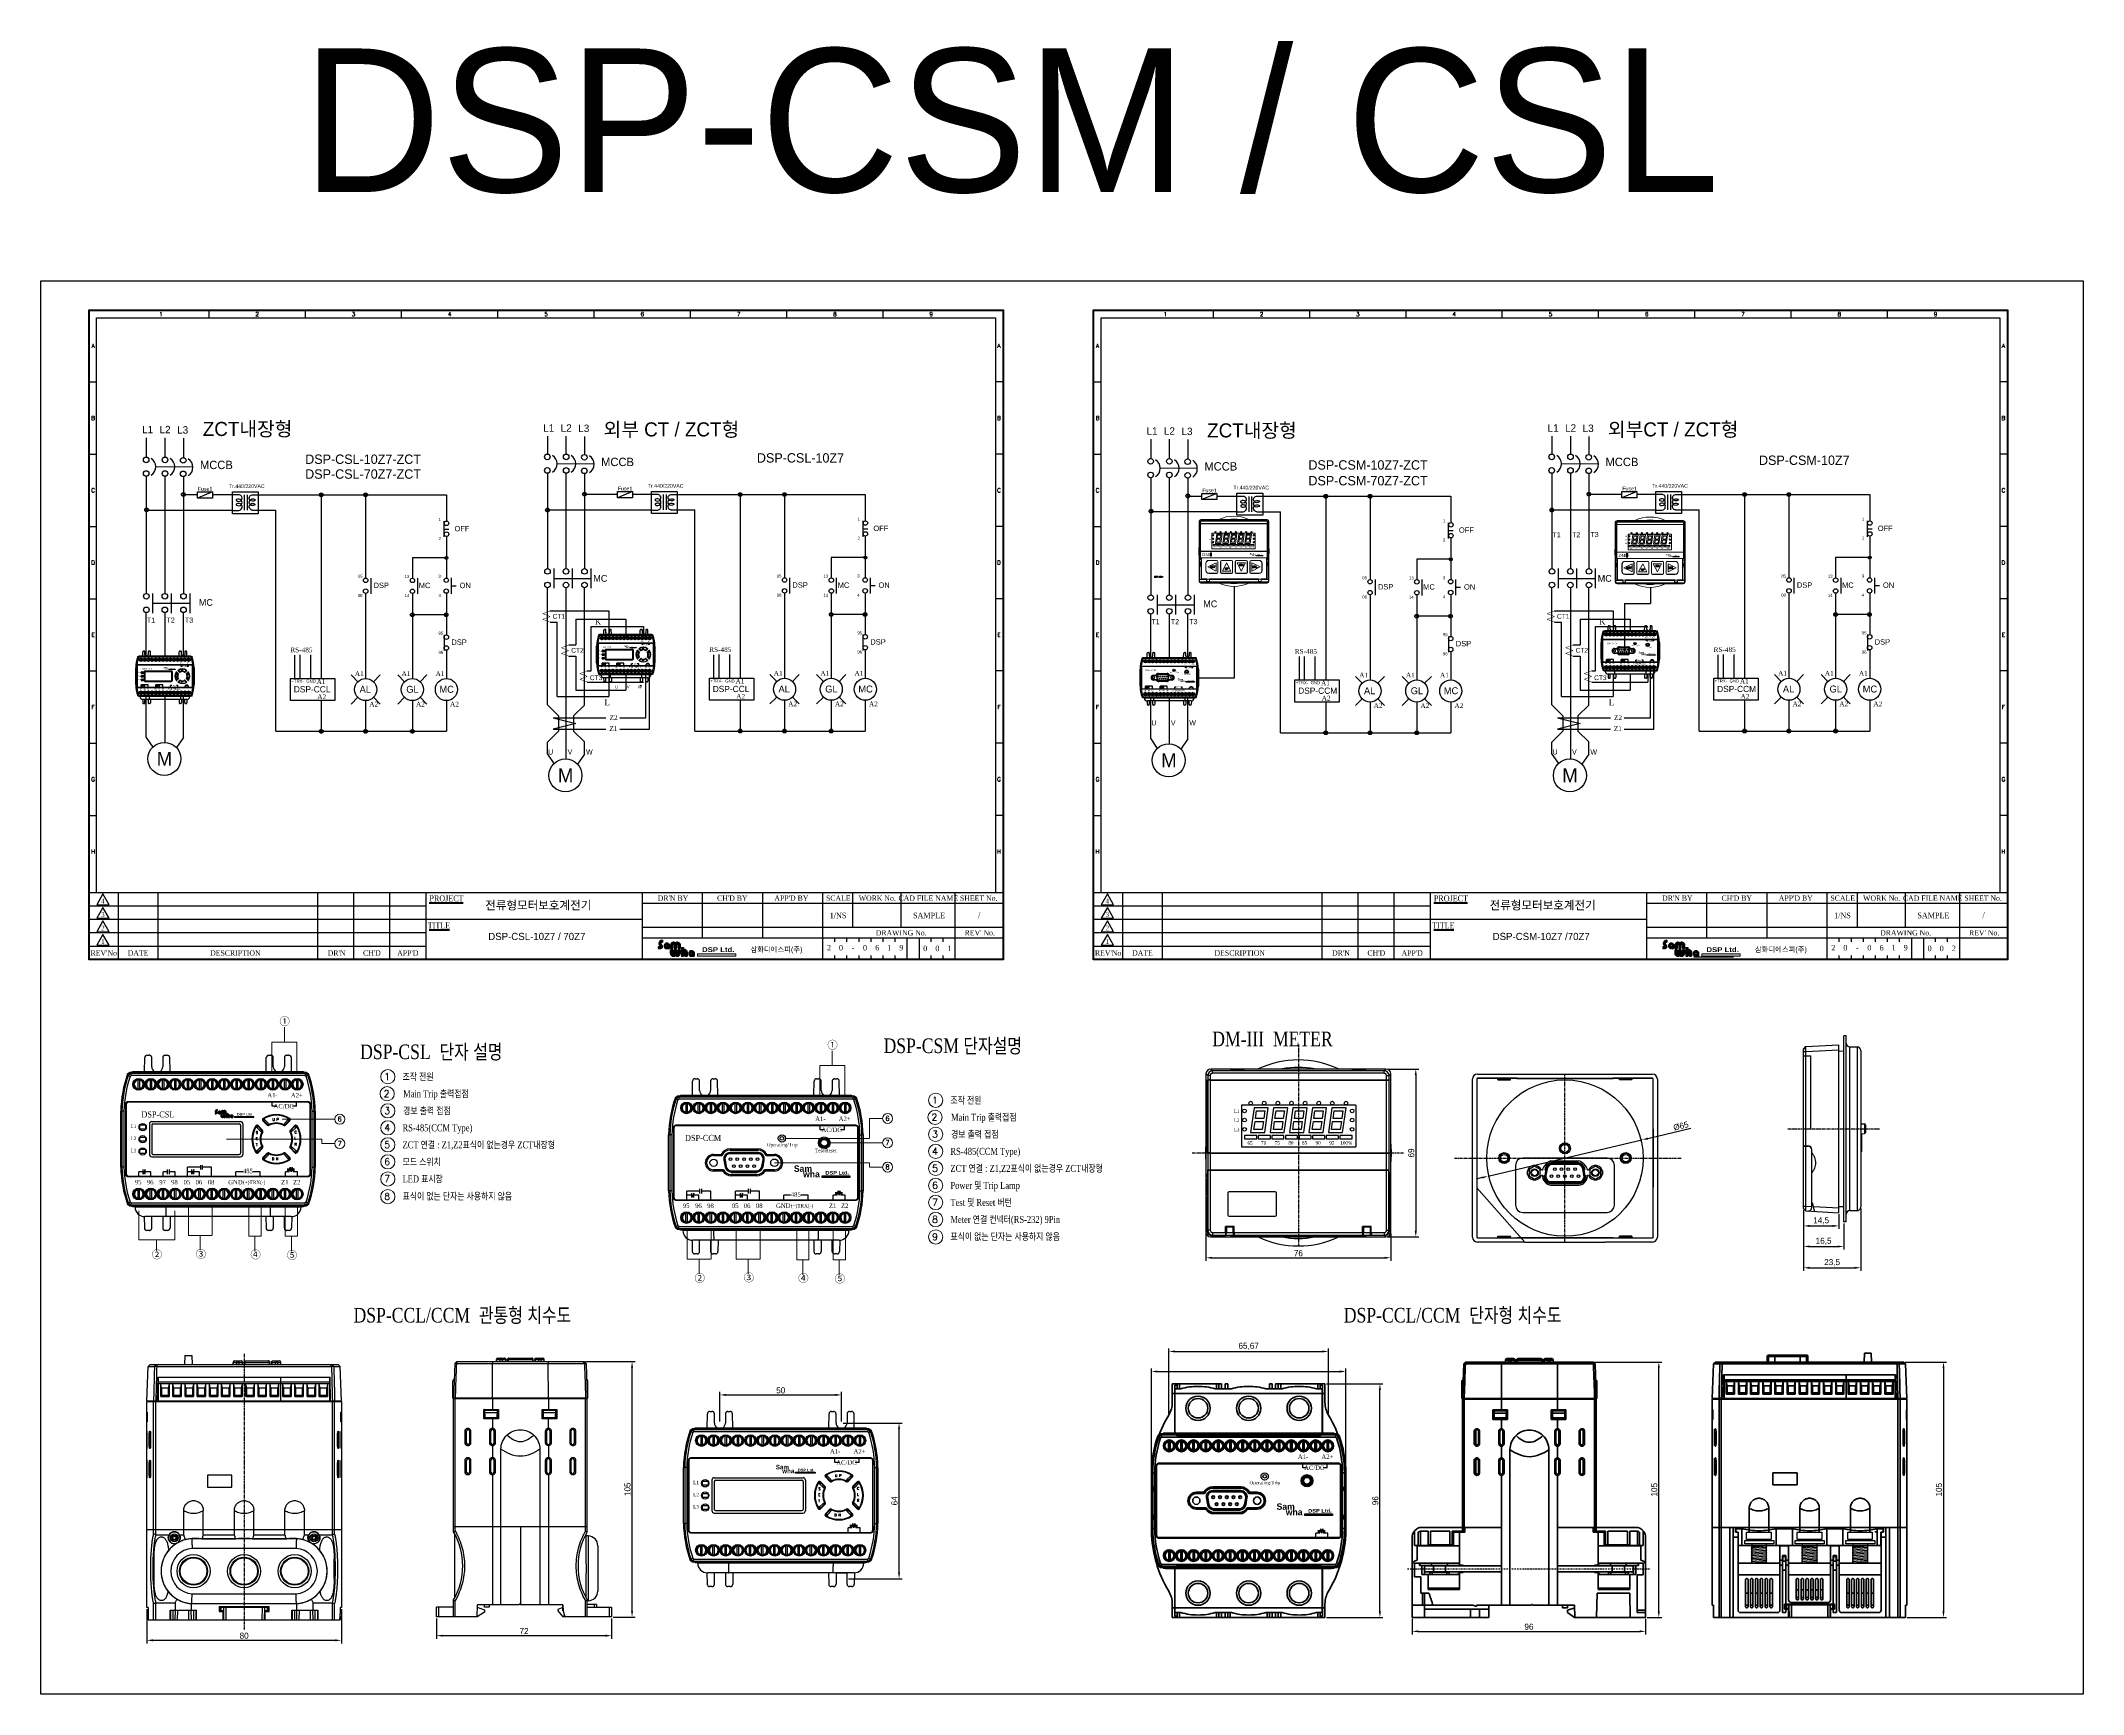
# Model space of a CAD drawing. Header units: millimetres. Extents: x 58 to 898, y 43 to 722.
import ezdxf
from ezdxf.enums import TextEntityAlignment as Align

# ---------------------------------------------------------------- set-up
doc = ezdxf.new("R2010")
doc.units = ezdxf.units.MM
for name, pattern in [('CENTER', [2, 1.25, -0.25, 0.25, -0.25]), ('DASHDOT', [1, 0.5, -0.25, 0, -0.25]), ('DASHED2', [0.375, 0.25, -0.125]), ('HIDDEN', [0.375, 0.25, -0.125])]:
    doc.linetypes.add(name, pattern=pattern)
for name, color, linetype in [('02___PRT_ALL_AXES', 7, 'Continuous'), ('03___PRT_ALL_CURVES', 7, 'Continuous'), ('1', 1, 'CENTER'), ('10', 1, 'Continuous'), ('20', 2, 'Continuous'), ('3', 3, 'Continuous'), ('30', 3, 'Continuous'), ('4', 133, 'Continuous'), ('40', 4, 'Continuous'), ('55', 5, 'Continuous'), ('70', 7, 'Continuous'), ('ASHADE', 7, 'Continuous'), ('도면층1', 7, 'Continuous')]:
    doc.layers.add(name, color=color, linetype=linetype)
doc.styles.add('ghs', font='NGULIM.TTF')
doc.styles.add('HCM', font='batang.ttc')
doc.styles.add('SIMPLEX', font='SIMPLEX')
doc.styles.add('SS', font='batang.ttc', dxfattribs={"width": 0.8})
doc.styles.get("Standard").update_dxf_attribs({"font": 'BareunDotumPro1.ttf'})
doc.styles.add('STYLE2', font='romant.shx')
doc.styles.add('굴림체', font='arial.ttf')
doc.dimstyles.new('ISO-25', dxfattribs={"dimtxt": 2.5, "dimasz": 2.5, "dimexe": 1.25, "dimexo": 0.625, "dimtad": 1, "dimtxsty": 'Standard', "dimcen": 2.5, "dimadec": 0, "dimazin": 0, "dimtfac": 1, "dimtmove": 0, "dimatfit": 3, "dimfxl": 0, "dimarcsym": 0})

# ---------------------------------------------------------------- blocks, each defined once
blk = doc.blocks.new('hhj')
blk.add_hatch(color=5).paths.add_polyline_path([(-3.37, 1774.76), (-3.37, 1774.91), (-0.62, 1774.91), (-0.62, 1774.76)])
at = {"color": 7, "lineweight": 5}
for p, q in [((-25.99, 1789.43), (-26.26, 1789.69)), ((0.96, 1789.69), (-26.26, 1789.69)), ((-25.99, 1789.03), (-25.99, 1789.43)), ((0.69, 1789.43), (-25.99, 1789.43)), ((0.69, 1789.03), (-25.99, 1789.03)), ((-23.14, 1789.59), (-23.14, 1789.62)), ((-23.14, 1789.62), (-21.06, 1789.62)), ((-23.14, 1789.59), (-21.06, 1789.59)), ((-21.06, 1789.59), (-21.06, 1789.62)), ((-4.24, 1789.59), (-4.24, 1789.62)), ((-4.24, 1789.62), (-2.16, 1789.62)), ((-4.24, 1789.59), (-2.16, 1789.59)), ((-2.16, 1789.59), (-2.16, 1789.62)), ((0.69, 1789.43), (0.96, 1789.69)), ((0.69, 1789.03), (0.69, 1789.43)), ((-27.02, 1788.94), (-27.02, 1764.37)), ((-26.75, 1788.67), (-27.02, 1788.94)), ((-26.75, 1788.02), (-26.79, 1788.01)), ((-26.79, 1776.63), (-26.79, 1788.01)), ((-26.79, 1788.01), (-22.8, 1788.01)), ((-26.79, 1787.99), (-26.75, 1787.99)), ((-26.79, 1787.99), (-22.76, 1787.99)), ((-26.75, 1788.67), (-26.75, 1788.02)), ((-26.35, 1788.67), (-26.75, 1788.67)), ((-26.35, 1788.02), (-26.75, 1788.02)), ((-26.75, 1787.99), (-26.75, 1776.66)), ((-26.35, 1787.98), (-26.75, 1787.99)), ((-26.35, 1788.67), (-26.35, 1788.02)), ((-26.35, 1788.02), (1.05, 1788.02)), ((-26.35, 1787.98), (-26.35, 1776.66)), ((-26.35, 1787.98), (1.05, 1787.98)), ((-22.8, 1788.01), (-22.79, 1788.02)), ((-22.8, 1788.01), (-22.8, 1787.99)), ((-22.79, 1788.02), (-21.41, 1788.02)), ((-22.76, 1788.01), (-22.76, 1787.99)), ((-22.76, 1788.01), (-22.76, 1787.99)), ((-22.76, 1787.99), (-21.45, 1787.99)), ((-21.72, 1784.12), (-21.72, 1777.75)), ((-3.92, 1784.12), (-21.72, 1784.12)), ((-21.45, 1787.99), (-21.45, 1788.01)), ((-21.44, 1787.99), (-21.44, 1788.01)), ((-21.44, 1787.99), (-13.31, 1787.99)), ((-21.41, 1788.01), (-21.41, 1788.02)), ((-21.41, 1788.01), (-21.41, 1787.99)), ((-21.41, 1788.01), (-13.35, 1788.01)), ((-13.35, 1788.01), (-13.34, 1788.02)), ((-13.35, 1788.01), (-13.35, 1787.99)), ((-13.34, 1788.02), (-11.96, 1788.02)), ((-13.31, 1788.01), (-13.31, 1787.99)), ((-13.31, 1788.01), (-13.31, 1787.99)), ((-13.31, 1787.99), (-12, 1787.99)), ((-12, 1787.99), (-12, 1788.02)), ((-11.99, 1787.99), (-11.99, 1788.01)), ((-11.99, 1787.99), (-3.86, 1787.99)), ((-11.96, 1788.01), (-11.96, 1788.02)), ((-11.96, 1788.01), (-11.96, 1787.99)), ((-11.96, 1788.01), (-3.9, 1788.01)), ((-3.92, 1784.12), (-3.92, 1777.66)), ((-3.9, 1788.01), (-3.89, 1788.02)), ((-3.9, 1788.01), (-3.9, 1787.99)), ((-3.89, 1788.02), (-2.51, 1788.02)), ((-3.86, 1788.01), (-3.86, 1787.99)), ((-3.86, 1788.01), (-3.86, 1787.99)), ((-3.86, 1787.99), (-2.55, 1787.99)), ((-2.55, 1787.99), (-2.55, 1788.02)), ((-2.54, 1787.99), (-2.54, 1788.01)), ((-2.54, 1787.99), (1.48, 1787.99)), ((-2.51, 1788.01), (-2.51, 1788.02)), ((-2.51, 1788.01), (-2.51, 1787.99)), ((-2.51, 1788.01), (1.48, 1788.01)), ((1.05, 1788.02), (1.05, 1788.67)), ((1.05, 1788.67), (1.45, 1788.67)), ((1.05, 1788.02), (1.45, 1788.02)), ((1.05, 1787.98), (1.45, 1787.99)), ((1.05, 1776.66), (1.05, 1787.98)), ((1.45, 1788.67), (1.71, 1788.94)), ((1.45, 1788.02), (1.45, 1788.67)), ((1.45, 1788.02), (1.48, 1788.01)), ((1.48, 1787.99), (1.45, 1787.99)), ((1.45, 1776.66), (1.45, 1787.99)), ((1.48, 1776.63), (1.48, 1788.01)), ((1.71, 1764.37), (1.71, 1788.94)), ((-26.8, 1772.87), (-26.8, 1773.4)), ((-26.8, 1773.4), (-26.26, 1773.4)), ((-26.79, 1776.65), (-26.75, 1776.66)), ((-26.79, 1776.65), (-24.56, 1776.65)), ((-26.75, 1776.63), (-26.79, 1776.63)), ((-26.79, 1776.63), (-24.59, 1776.63)), ((-26.76, 1774.01), (1.46, 1774.01)), ((-26.35, 1776.66), (-26.75, 1776.66)), ((-26.75, 1776.63), (-26.75, 1774.01)), ((-26.35, 1776.62), (-26.75, 1776.63)), ((-26.35, 1776.66), (1.05, 1776.66)), ((-26.35, 1776.62), (-26.35, 1774.01)), ((-26.35, 1776.62), (1.05, 1776.62)), ((-26.26, 1773.16), (-26.26, 1773.65)), ((-26.26, 1773.65), (-26.14, 1773.65)), ((-26.26, 1773.16), (-26.14, 1773.16)), ((-26.14, 1773.65), (-26.13, 1773.64)), ((-26.14, 1773.16), (-26.13, 1773.17)), ((-26.14, 1765.35), (-26.14, 1773.16)), ((-26.13, 1774), (-26.13, 1765.36)), ((-26.01, 1774.01), (-26.01, 1765.36)), ((-24.59, 1776.63), (-24.59, 1776.65)), ((-24.59, 1776.63), (-24.58, 1776.63)), ((-24.58, 1776.63), (-23.4, 1776.63)), ((-24.56, 1776.65), (-24.56, 1776.63)), ((-24.55, 1776.66), (-24.55, 1776.63)), ((-24.55, 1776.66), (-23.43, 1776.66)), ((-23.43, 1776.63), (-23.43, 1776.66)), ((-23.42, 1776.65), (-23.42, 1776.63)), ((-23.42, 1776.65), (-13.22, 1776.65)), ((-23.4, 1776.63), (-23.4, 1776.65)), ((-23.4, 1776.63), (-23.4, 1776.63)), ((-23.4, 1776.63), (-13.25, 1776.63)), ((-19.67, 1772.9), (-23.02, 1772.9)), ((-23.02, 1772.85), (-23.02, 1772.87)), ((-19.67, 1772.87), (-23.02, 1772.87)), ((-19.67, 1772.85), (-23.02, 1772.85)), ((-21.72, 1777.64), (-3.92, 1777.64)), ((-19.67, 1772.85), (-19.67, 1772.87)), ((-19.29, 1767.99), (-19.29, 1772.47)), ((-19.29, 1772.47), (-19.27, 1772.47)), ((-19.27, 1767.99), (-19.27, 1772.47)), ((-19.24, 1767.99), (-19.24, 1772.47)), ((-18.16, 1772.47), (-18.16, 1767.99)), ((-18.13, 1772.47), (-18.13, 1767.99)), ((-18.11, 1772.47), (-18.13, 1772.47)), ((-18.11, 1772.47), (-18.11, 1767.99)), ((-13.62, 1772.9), (-17.73, 1772.9)), ((-17.73, 1772.85), (-17.73, 1772.87)), ((-13.62, 1772.87), (-17.73, 1772.87)), ((-13.62, 1772.85), (-17.73, 1772.85)), ((-13.62, 1772.85), (-13.62, 1772.87)), ((-13.25, 1776.63), (-13.25, 1776.65)), ((-13.25, 1776.63), (-13.24, 1776.63)), ((-13.24, 1776.63), (-12.06, 1776.63)), ((-13.24, 1772.47), (-13.22, 1772.47)), ((-13.24, 1767.99), (-13.24, 1772.47)), ((-13.22, 1776.63), (-13.22, 1776.65)), ((-13.22, 1767.99), (-13.22, 1772.47)), ((-13.21, 1776.66), (-13.21, 1776.63)), ((-13.21, 1776.66), (-12.09, 1776.66)), ((-13.19, 1767.99), (-13.19, 1772.47)), ((-12.11, 1772.47), (-12.11, 1767.99)), ((-12.09, 1776.63), (-12.09, 1776.66)), ((-12.08, 1776.65), (-12.08, 1776.63)), ((-12.08, 1776.65), (-1.88, 1776.65)), ((-12.06, 1772.47), (-12.08, 1772.47)), ((-12.08, 1772.47), (-12.08, 1767.99)), ((-12.06, 1776.63), (-12.06, 1776.65)), ((-12.06, 1776.63), (-1.91, 1776.63)), ((-12.06, 1776.63), (-12.06, 1776.63)), ((-12.06, 1772.47), (-12.06, 1767.99)), ((-7.58, 1772.9), (-11.68, 1772.9)), ((-7.58, 1772.87), (-11.68, 1772.87)), ((-11.68, 1772.85), (-11.68, 1772.87)), ((-7.58, 1772.85), (-11.68, 1772.85)), ((-7.58, 1772.85), (-7.58, 1772.87)), ((-7.19, 1772.47), (-7.17, 1772.47)), ((-7.19, 1767.99), (-7.19, 1772.47)), ((-7.17, 1767.99), (-7.17, 1772.47)), ((-7.14, 1767.99), (-7.14, 1772.47)), ((-6.06, 1772.47), (-6.06, 1767.99)), ((-6.01, 1772.47), (-6.04, 1772.47)), ((-6.04, 1772.47), (-6.04, 1767.99)), ((-6.01, 1772.47), (-6.01, 1767.99)), ((-2.28, 1772.9), (-5.63, 1772.9)), ((-2.28, 1772.87), (-5.63, 1772.87)), ((-5.63, 1772.85), (-5.63, 1772.87)), ((-2.28, 1772.85), (-5.63, 1772.85)), ((-2.28, 1772.85), (-2.28, 1772.87)), ((-1.91, 1776.63), (-1.91, 1776.65)), ((-1.91, 1776.63), (-1.9, 1776.63)), ((-1.9, 1776.63), (-0.72, 1776.63)), ((-1.88, 1776.63), (-1.88, 1776.65)), ((-1.87, 1776.66), (-0.75, 1776.66)), ((-1.87, 1776.66), (-1.87, 1776.63)), ((-0.75, 1776.63), (-0.75, 1776.66)), ((-0.74, 1776.65), (1.48, 1776.65)), ((-0.74, 1776.63), (-0.74, 1776.65)), ((-0.72, 1776.63), (-0.72, 1776.65)), ((-0.72, 1776.63), (1.48, 1776.63)), ((-0.72, 1776.63), (-0.72, 1776.63)), ((0.71, 1765.36), (0.71, 1774.01)), ((0.82, 1765.36), (0.82, 1774)), ((0.84, 1773.65), (0.83, 1773.64)), ((0.84, 1773.16), (0.83, 1773.17)), ((0.84, 1773.65), (0.95, 1773.65)), ((0.84, 1773.16), (0.95, 1773.16)), ((0.84, 1773.16), (0.84, 1765.35)), ((0.95, 1773.16), (0.95, 1773.65)), ((0.95, 1773.4), (1.49, 1773.4)), ((1.05, 1776.66), (1.45, 1776.66)), ((1.05, 1776.62), (1.45, 1776.63)), ((1.05, 1774.01), (1.05, 1776.62)), ((1.48, 1776.65), (1.45, 1776.66)), ((1.45, 1776.63), (1.48, 1776.63)), ((1.45, 1774.01), (1.45, 1776.63)), ((1.49, 1772.87), (1.49, 1773.4)), ((-26.81, 1764.57), (-27.02, 1764.37)), ((-26.81, 1764.57), (-26.8, 1765.03)), ((-26.8, 1765.12), (-26.8, 1769.85)), ((-26.8, 1765.03), (-26.8, 1765.12)), ((-26.8, 1765.12), (-23.87, 1765.12)), ((-23.87, 1765.03), (-26.8, 1765.03)), ((-23.88, 1764.04), (-26.6, 1764.04)), ((-26.14, 1765.35), (-26.13, 1765.36)), ((-26.01, 1765.36), (-26.13, 1765.36)), ((-25.95, 1765.16), (-25.94, 1765.17)), ((-23.87, 1765.16), (-25.95, 1765.16)), ((-25.94, 1765.29), (-25.94, 1765.17)), ((-25.94, 1765.29), (-23.86, 1765.29)), ((-25.94, 1765.17), (-23.86, 1765.17)), ((-24.21, 1771.71), (-24.21, 1768.74)), ((-24.18, 1771.71), (-24.18, 1768.74)), ((-24.16, 1771.71), (-24.18, 1771.71)), ((-24.16, 1768.74), (-24.18, 1768.74)), ((-24.16, 1771.71), (-24.16, 1768.74)), ((-23.88, 1764.04), (-23.87, 1765.03)), ((-23.88, 1763.81), (-23.88, 1764.04)), ((-23.86, 1763.88), (-23.88, 1763.81)), ((-23.87, 1765.16), (-23.86, 1765.17)), ((-23.87, 1765.12), (-23.87, 1765.16)), ((-23.87, 1765.03), (-23.87, 1765.12)), ((-23.86, 1765.29), (-23.86, 1765.14)), ((-23.86, 1765.14), (-23.85, 1765.13)), ((-22.76, 1765.14), (-23.86, 1765.14)), ((-23.86, 1763.88), (-23.85, 1764.28)), ((-23.86, 1763.88), (-22.77, 1763.88)), ((-23.85, 1765.13), (-23.85, 1764.28)), ((-22.77, 1765.13), (-23.85, 1765.13)), ((-23.85, 1764.28), (-22.77, 1764.28)), ((-20.02, 1771.93), (-23.42, 1770.23)), ((-23.42, 1770.23), (-20.02, 1768.53)), ((-23.02, 1767.6), (-23.02, 1767.58)), ((-23.02, 1767.6), (-19.67, 1767.6)), ((-23.02, 1767.58), (-19.67, 1767.58)), ((-23.02, 1767.55), (-19.67, 1767.55)), ((-22.76, 1765.14), (-22.77, 1765.13)), ((-22.77, 1764.28), (-22.77, 1765.13)), ((-22.77, 1764.28), (-22.77, 1763.88)), ((-22.74, 1763.81), (-22.77, 1763.88)), ((-22.76, 1765.14), (-22.76, 1765.29)), ((-22.76, 1765.29), (-2.54, 1765.29)), ((-22.75, 1765.16), (-22.76, 1765.17)), ((-22.76, 1765.17), (-2.54, 1765.17)), ((-22.75, 1765.16), (-22.75, 1765.12)), ((-2.55, 1765.16), (-22.75, 1765.16)), ((-22.75, 1765.03), (-22.75, 1765.12)), ((-22.75, 1765.12), (-2.55, 1765.12)), ((-22.74, 1764.04), (-22.75, 1765.03)), ((-22.75, 1765.03), (-2.55, 1765.03)), ((-22.74, 1764.04), (-2.56, 1764.04)), ((-22.74, 1763.81), (-22.74, 1764.04)), ((-22.37, 1770.06), (-22.35, 1769.99)), ((-22.27, 1770.06), (-22.37, 1770.06)), ((-22.35, 1769.99), (-22.3, 1769.91)), ((-22.3, 1770.49), (-22.32, 1770.43)), ((-22.32, 1770.43), (-22.32, 1770.36)), ((-22.32, 1770.36), (-22.3, 1770.3)), ((-22.24, 1770.56), (-22.3, 1770.49)), ((-22.3, 1770.3), (-22.24, 1770.24)), ((-22.3, 1769.91), (-22.22, 1769.87)), ((-22.26, 1770.01), (-22.27, 1770.06)), ((-22.21, 1769.96), (-22.26, 1770.01)), ((-22.18, 1770.59), (-22.24, 1770.56)), ((-22.24, 1770.24), (-22.18, 1770.2)), ((-22.22, 1770.41), (-22.21, 1770.46)), ((-22.22, 1770.38), (-22.22, 1770.41)), ((-22.21, 1770.33), (-22.22, 1770.38)), ((-22.22, 1769.87), (-22.15, 1769.85)), ((-22.21, 1770.46), (-22.16, 1770.49)), ((-22.16, 1770.3), (-22.21, 1770.33)), ((-22.15, 1769.95), (-22.21, 1769.96)), ((-22.11, 1770.61), (-22.18, 1770.59)), ((-22.18, 1770.2), (-22.11, 1770.19)), ((-22.16, 1770.49), (-22.11, 1770.51)), ((-22.11, 1770.28), (-22.16, 1770.3)), ((-22.02, 1769.95), (-22.15, 1769.95)), ((-22.15, 1769.85), (-22.02, 1769.85)), ((-22.04, 1770.61), (-22.11, 1770.61)), ((-22.11, 1770.51), (-22.02, 1770.51)), ((-22.02, 1770.28), (-22.11, 1770.28)), ((-22.11, 1770.19), (-22.02, 1770.19)), ((-21.96, 1770.59), (-22.04, 1770.61)), ((-22.02, 1770.51), (-21.97, 1770.49)), ((-21.94, 1770.27), (-22.02, 1770.28)), ((-22.02, 1770.19), (-21.96, 1770.17)), ((-21.96, 1769.96), (-22.02, 1769.95)), ((-22.02, 1769.85), (-21.94, 1769.87)), ((-21.97, 1770.49), (-21.94, 1770.46)), ((-21.89, 1770.54), (-21.96, 1770.59)), ((-21.96, 1770.17), (-21.91, 1770.14)), ((-21.91, 1769.99), (-21.96, 1769.96)), ((-21.94, 1770.46), (-21.93, 1770.43)), ((-21.88, 1770.24), (-21.94, 1770.27)), ((-21.94, 1769.87), (-21.88, 1769.9)), ((-21.93, 1770.43), (-21.83, 1770.43)), ((-21.91, 1770.14), (-21.88, 1770.09)), ((-21.88, 1770.04), (-21.91, 1769.99)), ((-21.85, 1770.48), (-21.89, 1770.54)), ((-21.81, 1770.17), (-21.88, 1770.24)), ((-21.88, 1770.09), (-21.88, 1770.04)), ((-21.88, 1769.9), (-21.81, 1769.96)), ((-21.83, 1770.43), (-21.85, 1770.48)), ((-21.78, 1770.11), (-21.81, 1770.17)), ((-21.81, 1769.96), (-21.78, 1770.03)), ((-21.78, 1770.03), (-21.78, 1770.11)), ((-21.66, 1770.61), (-21.66, 1769.85)), ((-21.09, 1770.61), (-21.66, 1770.61)), ((-21.66, 1769.85), (-21.09, 1769.85)), ((-21.56, 1770.3), (-21.56, 1770.51)), ((-21.56, 1770.51), (-21.09, 1770.51)), ((-21.15, 1770.3), (-21.56, 1770.3)), ((-21.56, 1769.95), (-21.56, 1770.2)), ((-21.56, 1770.2), (-21.15, 1770.2)), ((-21.09, 1769.95), (-21.56, 1769.95)), ((-21.15, 1770.2), (-21.15, 1770.3)), ((-21.09, 1770.51), (-21.09, 1770.61)), ((-21.09, 1769.85), (-21.09, 1769.95)), ((-20.96, 1770.61), (-20.96, 1770.53)), ((-20.37, 1770.61), (-20.96, 1770.61)), ((-20.96, 1770.53), (-20.71, 1770.53)), ((-20.71, 1770.53), (-20.71, 1769.85)), ((-20.71, 1769.85), (-20.62, 1769.85)), ((-20.62, 1769.85), (-20.62, 1770.53)), ((-20.62, 1770.53), (-20.37, 1770.53)), ((-20.37, 1770.53), (-20.37, 1770.61)), ((-20.02, 1768.53), (-20.02, 1771.93)), ((-19.67, 1767.6), (-19.67, 1767.58)), ((-19.29, 1767.99), (-19.27, 1767.99)), ((-18.11, 1767.99), (-18.13, 1767.99)), ((-17.73, 1767.6), (-13.62, 1767.6)), ((-17.73, 1767.6), (-17.73, 1767.58)), ((-17.73, 1767.58), (-13.62, 1767.58)), ((-17.73, 1767.55), (-13.62, 1767.55)), ((-15.68, 1771.93), (-17.38, 1768.53)), ((-17.38, 1768.53), (-13.97, 1768.53)), ((-16.19, 1769.85), (-16.28, 1769.85)), ((-16.28, 1769.85), (-16.28, 1769.35)), ((-16.28, 1769.35), (-16.26, 1769.27)), ((-16.26, 1769.27), (-16.23, 1769.21)), ((-16.23, 1769.21), (-16.17, 1769.14)), ((-16.19, 1769.35), (-16.19, 1769.85)), ((-16.17, 1769.29), (-16.19, 1769.35)), ((-16.14, 1769.24), (-16.17, 1769.29)), ((-16.17, 1769.14), (-16.11, 1769.11)), ((-16.09, 1769.21), (-16.14, 1769.24)), ((-16.11, 1769.11), (-16.03, 1769.09)), ((-16.03, 1769.19), (-16.09, 1769.21)), ((-15.97, 1769.19), (-16.03, 1769.19)), ((-16.03, 1769.09), (-15.97, 1769.09)), ((-15.9, 1769.21), (-15.97, 1769.19)), ((-15.97, 1769.09), (-15.89, 1769.11)), ((-15.85, 1769.24), (-15.9, 1769.21)), ((-15.89, 1769.11), (-15.82, 1769.14)), ((-15.82, 1769.29), (-15.85, 1769.24)), ((-15.81, 1769.35), (-15.82, 1769.29)), ((-15.82, 1769.14), (-15.76, 1769.21)), ((-15.71, 1769.85), (-15.81, 1769.85)), ((-15.81, 1769.85), (-15.81, 1769.35)), ((-15.76, 1769.21), (-15.73, 1769.27)), ((-15.73, 1769.27), (-15.71, 1769.35)), ((-15.71, 1769.35), (-15.71, 1769.85)), ((-13.97, 1768.53), (-15.68, 1771.93)), ((-15.21, 1769.85), (-15.59, 1769.85)), ((-15.59, 1769.85), (-15.59, 1769.09)), ((-15.59, 1769.09), (-15.49, 1769.09)), ((-15.49, 1769.77), (-15.19, 1769.77)), ((-15.49, 1769.53), (-15.49, 1769.77)), ((-15.19, 1769.53), (-15.49, 1769.53)), ((-15.49, 1769.43), (-15.21, 1769.43)), ((-15.49, 1769.09), (-15.49, 1769.43)), ((-15.13, 1769.83), (-15.21, 1769.85)), ((-15.21, 1769.43), (-15.13, 1769.45)), ((-15.19, 1769.77), (-15.15, 1769.75)), ((-15.15, 1769.54), (-15.19, 1769.53)), ((-15.15, 1769.75), (-15.11, 1769.72)), ((-15.11, 1769.58), (-15.15, 1769.54)), ((-15.07, 1769.79), (-15.13, 1769.83)), ((-15.13, 1769.45), (-15.07, 1769.5)), ((-15.11, 1769.72), (-15.1, 1769.67)), ((-15.1, 1769.62), (-15.11, 1769.58)), ((-15.1, 1769.67), (-15.1, 1769.62)), ((-15.02, 1769.72), (-15.07, 1769.79)), ((-15.07, 1769.5), (-15.02, 1769.56)), ((-15, 1769.67), (-15.02, 1769.72)), ((-15.02, 1769.56), (-15, 1769.61)), ((-15, 1769.61), (-15, 1769.67)), ((-13.62, 1767.6), (-13.62, 1767.58)), ((-13.24, 1767.99), (-13.22, 1767.99)), ((-12.06, 1767.99), (-12.08, 1767.99)), ((-11.68, 1767.6), (-7.58, 1767.6)), ((-11.68, 1767.6), (-11.68, 1767.58)), ((-11.68, 1767.58), (-7.58, 1767.58)), ((-11.68, 1767.55), (-7.58, 1767.55)), ((-7.93, 1771.93), (-11.33, 1771.93)), ((-11.33, 1771.93), (-9.63, 1768.53)), ((-9.93, 1771.36), (-10.31, 1771.36)), ((-10.31, 1771.36), (-10.31, 1770.61)), ((-10.31, 1770.61), (-9.93, 1770.61)), ((-10.21, 1771.27), (-9.93, 1771.27)), ((-10.21, 1770.7), (-10.21, 1771.27)), ((-9.93, 1770.7), (-10.21, 1770.7)), ((-9.85, 1771.35), (-9.93, 1771.36)), ((-9.93, 1771.27), (-9.87, 1771.25)), ((-9.87, 1770.72), (-9.93, 1770.7)), ((-9.93, 1770.61), (-9.85, 1770.62)), ((-9.87, 1771.25), (-9.82, 1771.22)), ((-9.82, 1770.75), (-9.87, 1770.72)), ((-9.79, 1771.31), (-9.85, 1771.35)), ((-9.85, 1770.62), (-9.79, 1770.65)), ((-9.82, 1771.22), (-9.79, 1771.17)), ((-9.79, 1770.8), (-9.82, 1770.75)), ((-9.73, 1771.25), (-9.79, 1771.31)), ((-9.79, 1771.17), (-9.77, 1771.1)), ((-9.77, 1770.86), (-9.79, 1770.8)), ((-9.79, 1770.65), (-9.73, 1770.72)), ((-9.77, 1771.1), (-9.77, 1770.86)), ((-9.69, 1771.18), (-9.73, 1771.25)), ((-9.73, 1770.72), (-9.69, 1770.78)), ((-9.68, 1771.1), (-9.69, 1771.18)), ((-9.69, 1770.78), (-9.68, 1770.86)), ((-9.68, 1770.86), (-9.68, 1771.1)), ((-9.63, 1768.53), (-7.93, 1771.93)), ((-9.41, 1771.36), (-9.55, 1771.36)), ((-9.55, 1771.36), (-9.55, 1770.61)), ((-9.55, 1770.61), (-9.46, 1770.61)), ((-9.46, 1771.27), (-9.06, 1770.61)), ((-9.46, 1770.61), (-9.46, 1771.27)), ((-9.02, 1770.72), (-9.41, 1771.36)), ((-9.06, 1770.61), (-8.92, 1770.61)), ((-8.92, 1771.36), (-9.02, 1771.36)), ((-9.02, 1771.36), (-9.02, 1770.72)), ((-8.92, 1770.61), (-8.92, 1771.36)), ((-7.58, 1767.6), (-7.58, 1767.58)), ((-7.19, 1767.99), (-7.17, 1767.99)), ((-6.01, 1767.99), (-6.04, 1767.99)), ((-5.63, 1767.6), (-2.28, 1767.6)), ((-5.63, 1767.6), (-5.63, 1767.58)), ((-5.63, 1767.58), (-2.28, 1767.58)), ((-5.63, 1767.55), (-2.28, 1767.55)), ((-1.88, 1770.23), (-5.28, 1771.89)), ((-5.28, 1771.89), (-5.28, 1768.53)), ((-5.28, 1768.53), (-1.88, 1770.23)), ((-5, 1770.43), (-5.02, 1770.35)), ((-5.02, 1770.35), (-5.02, 1770.11)), ((-5.02, 1770.11), (-5, 1770.03)), ((-4.97, 1770.49), (-5, 1770.43)), ((-5, 1770.03), (-4.97, 1769.96)), ((-4.91, 1770.56), (-4.97, 1770.49)), ((-4.97, 1769.96), (-4.91, 1769.9)), ((-4.92, 1770.35), (-4.91, 1770.41)), ((-4.92, 1770.11), (-4.92, 1770.35)), ((-4.91, 1770.04), (-4.92, 1770.11)), ((-4.84, 1770.59), (-4.91, 1770.56)), ((-4.91, 1770.41), (-4.87, 1770.46)), ((-4.87, 1769.99), (-4.91, 1770.04)), ((-4.91, 1769.9), (-4.84, 1769.87)), ((-4.87, 1770.46), (-4.83, 1770.49)), ((-4.83, 1769.96), (-4.87, 1769.99)), ((-4.76, 1770.61), (-4.84, 1770.59)), ((-4.84, 1769.87), (-4.76, 1769.85)), ((-4.83, 1770.49), (-4.76, 1770.51)), ((-4.76, 1769.95), (-4.83, 1769.96)), ((-4.62, 1770.61), (-4.76, 1770.61)), ((-4.76, 1770.51), (-4.62, 1770.51)), ((-4.62, 1769.95), (-4.76, 1769.95)), ((-4.76, 1769.85), (-4.62, 1769.85)), ((-4.54, 1770.59), (-4.62, 1770.61)), ((-4.62, 1770.51), (-4.56, 1770.49)), ((-4.56, 1769.96), (-4.62, 1769.95)), ((-4.62, 1769.85), (-4.54, 1769.87)), ((-4.56, 1770.49), (-4.51, 1770.46)), ((-4.51, 1769.99), (-4.56, 1769.96)), ((-4.48, 1770.56), (-4.54, 1770.59)), ((-4.54, 1769.87), (-4.48, 1769.9)), ((-4.51, 1770.46), (-4.5, 1770.41)), ((-4.5, 1770.04), (-4.51, 1769.99)), ((-4.5, 1770.41), (-4.4, 1770.41)), ((-4.4, 1770.04), (-4.5, 1770.04)), ((-4.42, 1770.49), (-4.48, 1770.56)), ((-4.48, 1769.9), (-4.42, 1769.96)), ((-4.4, 1770.41), (-4.42, 1770.49)), ((-4.42, 1769.96), (-4.4, 1770.04)), ((-3.9, 1770.61), (-4.28, 1770.61)), ((-4.28, 1770.61), (-4.28, 1769.85)), ((-4.28, 1769.85), (-4.18, 1769.85)), ((-4.18, 1770.53), (-3.88, 1770.53)), ((-4.18, 1770.28), (-4.18, 1770.53)), ((-3.88, 1770.28), (-4.18, 1770.28)), ((-4.18, 1770.19), (-3.91, 1770.19)), ((-4.18, 1769.85), (-4.18, 1770.19)), ((-3.91, 1770.19), (-3.79, 1769.85)), ((-3.82, 1770.59), (-3.9, 1770.61)), ((-3.88, 1770.53), (-3.83, 1770.51)), ((-3.83, 1770.3), (-3.88, 1770.28)), ((-3.83, 1770.51), (-3.8, 1770.48)), ((-3.8, 1770.33), (-3.83, 1770.3)), ((-3.76, 1770.54), (-3.82, 1770.59)), ((-3.82, 1770.22), (-3.76, 1770.25)), ((-3.68, 1769.85), (-3.82, 1770.22)), ((-3.8, 1770.48), (-3.79, 1770.43)), ((-3.79, 1770.38), (-3.8, 1770.33)), ((-3.79, 1770.43), (-3.79, 1770.38)), ((-3.79, 1769.85), (-3.68, 1769.85)), ((-3.71, 1770.48), (-3.76, 1770.54)), ((-3.76, 1770.25), (-3.71, 1770.32)), ((-3.69, 1770.43), (-3.71, 1770.48)), ((-3.71, 1770.32), (-3.69, 1770.36)), ((-3.69, 1770.36), (-3.69, 1770.43)), ((-3.46, 1770.61), (-3.55, 1770.61)), ((-3.55, 1770.61), (-3.55, 1769.85)), ((-3.55, 1769.85), (-2.98, 1769.85)), ((-3.46, 1769.95), (-3.46, 1770.61)), ((-2.98, 1769.95), (-3.46, 1769.95)), ((-2.98, 1769.85), (-2.98, 1769.95)), ((-2.56, 1764.04), (-2.55, 1765.03)), ((-2.56, 1763.81), (-2.56, 1764.04)), ((-2.54, 1763.88), (-2.56, 1763.81)), ((-2.55, 1765.16), (-2.54, 1765.17)), ((-2.55, 1765.12), (-2.55, 1765.16)), ((-2.55, 1765.03), (-2.55, 1765.12)), ((-2.54, 1765.29), (-2.54, 1765.14)), ((-1.44, 1765.14), (-2.54, 1765.14)), ((-2.54, 1765.14), (-2.53, 1765.13)), ((-2.54, 1763.88), (-2.53, 1764.28)), ((-2.54, 1763.88), (-1.45, 1763.88)), ((-1.45, 1765.13), (-2.53, 1765.13)), ((-2.53, 1765.13), (-2.53, 1764.28)), ((-2.53, 1764.28), (-1.45, 1764.28)), ((-2.28, 1767.6), (-2.28, 1767.58)), ((-1.44, 1765.14), (-1.45, 1765.13)), ((-1.45, 1764.28), (-1.45, 1765.13)), ((-1.45, 1764.28), (-1.45, 1763.88)), ((-1.42, 1763.81), (-1.45, 1763.88)), ((-1.44, 1765.29), (0.63, 1765.29)), ((-1.44, 1765.14), (-1.44, 1765.29)), ((-1.44, 1765.17), (0.63, 1765.17)), ((-1.43, 1765.16), (-1.44, 1765.17)), ((0.65, 1765.16), (-1.43, 1765.16)), ((-1.43, 1765.16), (-1.43, 1765.12)), ((1.49, 1765.12), (-1.43, 1765.12)), ((-1.43, 1765.03), (-1.43, 1765.12)), ((-1.43, 1765.03), (1.5, 1765.03)), ((-1.42, 1764.04), (-1.43, 1765.03)), ((-1.42, 1764.04), (1.3, 1764.04)), ((-1.42, 1763.81), (-1.42, 1764.04)), ((-1.14, 1771.71), (-1.12, 1771.71)), ((-1.14, 1768.74), (-1.14, 1771.71)), ((-1.14, 1768.74), (-1.12, 1768.74)), ((-1.12, 1768.74), (-1.12, 1771.71)), ((-1.09, 1768.74), (-1.09, 1771.71)), ((0.63, 1765.29), (0.63, 1765.17)), ((0.63, 1765.17), (0.65, 1765.16)), ((0.71, 1765.36), (0.82, 1765.36)), ((0.82, 1765.36), (0.84, 1765.35)), ((1.49, 1765.12), (1.49, 1769.85)), ((1.5, 1765.03), (1.49, 1765.12)), ((1.51, 1764.57), (1.5, 1765.03)), ((1.51, 1764.57), (1.71, 1764.37)), ((-26.06, 1763.81), (-26.26, 1763.61)), ((-26.26, 1763.61), (0.96, 1763.61)), ((-26.06, 1763.81), (-23.88, 1763.81)), ((-23.14, 1763.72), (-21.06, 1763.72)), ((-23.14, 1763.72), (-23.14, 1763.69)), ((-23.14, 1763.69), (-21.06, 1763.69)), ((-22.74, 1763.81), (-2.56, 1763.81)), ((-21.06, 1763.72), (-21.06, 1763.69)), ((-4.24, 1763.72), (-2.16, 1763.72)), ((-4.24, 1763.72), (-4.24, 1763.69)), ((-4.24, 1763.69), (-2.16, 1763.69)), ((-2.16, 1763.72), (-2.16, 1763.69)), ((0.76, 1763.81), (-1.42, 1763.81)), ((0.76, 1763.81), (0.96, 1763.61))]:
    blk.add_line(p, q, dxfattribs=at)
at = {"lineweight": 100}
for p, q in [((-22.49, 1775.92), (-22.16, 1775.92)), ((-22.49, 1774.74), (-22.16, 1774.74)), ((-22.33, 1775.92), (-22.33, 1774.74)), ((-22.16, 1775.92), (-21.83, 1775.92)), ((-22.16, 1774.74), (-21.83, 1774.74)), ((-22, 1775.92), (-22, 1774.74))]:
    blk.add_line(p, q, dxfattribs=at)
at = {"lineweight": 5}
blk.add_line((-21.72, 1777.75), (-21.72, 1777.64), dxfattribs=at)
at = {"color": 5}
for p, q in [((-3.37, 1774.91), (-0.62, 1774.91)), ((-3.37, 1774.76), (-3.37, 1774.91)), ((-0.62, 1774.76), (-3.37, 1774.76))]:
    blk.add_line(p, q, dxfattribs=at)
at = {"color": 7, "lineweight": 5}
for centre, radius, start, end in [((-25.99, 1788.67), 0.756, 90.08421, 179.91579), ((-12.65, 1776.65), 13.29, 79.07725, 100.92275), ((0.69, 1788.67), 0.756, 0.08421, 89.91579), ((-23.02, 1771.71), 1.19, 90, 180), ((-23.02, 1771.71), 1.16, 90, 180), ((-23.02, 1771.71), 1.14, 90, 180), ((-19.67, 1772.47), 0.435, 0, 90), ((-19.67, 1772.47), 0.406, 0, 90), ((-19.67, 1772.47), 0.384, 0, 90), ((-17.73, 1772.47), 0.435, 90, 180), ((-17.73, 1772.47), 0.406, 90, 180), ((-17.73, 1772.47), 0.384, 90, 180), ((-13.62, 1772.47), 0.435, 0, 90), ((-13.62, 1772.47), 0.406, 0, 90), ((-13.62, 1772.47), 0.384, 0, 90), ((-11.68, 1772.47), 0.435, 90, 180), ((-11.68, 1772.47), 0.406, 90, 180), ((-11.68, 1772.47), 0.384, 90, 180), ((-7.58, 1772.47), 0.435, 0, 90), ((-7.58, 1772.47), 0.406, 0, 90), ((-7.58, 1772.47), 0.384, 0, 90), ((-5.63, 1772.47), 0.435, 90, 180), ((-5.63, 1772.47), 0.406, 90, 180), ((-5.63, 1772.47), 0.384, 90, 180), ((-2.28, 1771.71), 1.19, 0, 90), ((-2.28, 1771.71), 1.16, 0, 90), ((-2.28, 1771.71), 1.14, 0, 90), ((-25.94, 1765.36), 0.189, 180.04466, 269.95534), ((-25.94, 1765.36), 0.0755, 179.98558, 270.01442), ((-23.02, 1768.74), 1.19, 180, 270), ((-23.02, 1768.74), 1.16, 180, 270), ((-23.02, 1768.74), 1.14, 180, 270), ((-19.67, 1767.99), 0.435, 270, 0), ((-19.67, 1767.99), 0.406, 270, 0), ((-19.67, 1767.99), 0.384, 270, 0), ((-17.73, 1767.99), 0.435, 180, 270), ((-17.73, 1767.99), 0.406, 180, 270), ((-17.73, 1767.99), 0.384, 180, 270), ((-13.62, 1767.99), 0.435, 270, 0), ((-13.62, 1767.99), 0.406, 270, 0), ((-13.62, 1767.99), 0.384, 270, 0), ((-11.68, 1767.99), 0.435, 180, 270), ((-11.68, 1767.99), 0.406, 180, 270), ((-11.68, 1767.99), 0.384, 180, 270), ((-7.58, 1767.99), 0.435, 270, 0), ((-7.58, 1767.99), 0.406, 270, 0), ((-7.58, 1767.99), 0.384, 270, 0), ((-5.63, 1767.99), 0.435, 180, 270), ((-5.63, 1767.99), 0.406, 180, 270), ((-5.63, 1767.99), 0.384, 180, 270), ((-2.28, 1768.74), 1.19, 270, 0), ((-2.28, 1768.74), 1.16, 270, 0), ((-2.28, 1768.74), 1.14, 270, 0), ((0.63, 1765.36), 0.189, 270.04472, 359.95528), ((0.63, 1765.36), 0.0755, 269.98567, 0.01433), ((-12.65, 1776.65), 13.29, 259.07725, 280.92275)]:
    blk.add_arc(centre, radius, start, end, dxfattribs=at)
for centre, major_axis, ratio, start_param, end_param in [((-26.26, 1788.94), (0.536, -0.536), 0.997265, 2.357564, 3.925621), ((0.96, 1788.94), (0.536, 0.536), 0.997265, -0.784029, 0.784029), ((-26.76, 1773.4), (0, 0.605), 0.052408, 0, 1.570796), ((-26.12, 1773.4), (0, 0.605), 0.034921, 0.181959, 1.155672), ((-26.13, 1773.52), (0, 0.113), 0.034921, -1.570796, -0.05236), ((-26.13, 1773.28), (0, 0.113), 0.034921, -3.089233, -1.570796), ((0.82, 1773.4), (0, 0.605), 0.034921, -1.155672, -0.181959), ((0.83, 1773.52), (0, 0.113), 0.034921, 0.05236, 1.570796), ((0.83, 1773.28), (0, 0.113), 0.034921, -4.712389, -3.193953), ((1.46, 1773.4), (0, 0.605), 0.052408, -1.570796, 0), ((-26.26, 1764.37), (0.536, 0.536), 0.997265, -3.925621, -2.357564), ((-26.05, 1764.58), (0.331, 0.695), 0.980271, -4.272496, -3.506276), ((-26.06, 1764.57), (0.536, 0.536), 0.997265, -3.159401, -2.357564), ((-25.95, 1765.35), (0.134, 0.134), 0.998783, -3.926382, -2.356803), ((-23.86, 1765.29), (0, 0.113), 0.017455, -3.106686, -1.570796), ((-22.76, 1765.29), (0, 0.113), 0.017455, -4.712389, -3.176499), ((-2.54, 1765.29), (0, 0.113), 0.017455, -3.106686, -1.570796), ((-1.44, 1765.29), (0, 0.113), 0.017455, -4.712389, -3.176499), ((0.65, 1765.35), (-0.134, 0.134), 0.998783, -3.926382, -2.356803), ((0.76, 1764.57), (0.536, -0.536), 0.997265, -0.784029, 0.017808), ((0.96, 1764.37), (0.536, -0.536), 0.997265, -0.784029, 0.784029), ((0.75, 1764.58), (-0.331, 0.695), 0.980271, -2.776909, -2.010689)]:
    blk.add_ellipse(centre, major_axis=major_axis, ratio=ratio, start_param=start_param, end_param=end_param, dxfattribs=at)
for centre in [(-23.86, 1764.51), (-1.44, 1764.51)]:
    blk.add_ellipse(centre, major_axis=(0, 0.265), ratio=0.017455, dxfattribs=at)
for points, knots in [([(-25.99, 1789.03), (-26.04, 1789.03), (-26.13, 1789.01), (-26.25, 1788.93), (-26.33, 1788.81), (-26.35, 1788.72), (-26.35, 1788.67)], [0, 0, 0, 0, 0.250219, 0.500153, 0.75003, 1, 1, 1, 1]), ([(1.05, 1788.67), (1.05, 1788.72), (1.03, 1788.81), (0.95, 1788.93), (0.83, 1789.01), (0.74, 1789.03), (0.69, 1789.03)], [0, 0, 0, 0, 0.250219, 0.500153, 0.75003, 1, 1, 1, 1]), ([(-26.8, 1772.87), (-26.81, 1772.64), (-26.82, 1772.14), (-26.83, 1771.36), (-26.82, 1770.59), (-26.81, 1770.08), (-26.8, 1769.85)], [0, 0, 0, 0, 0.232997, 0.500001, 0.767007, 1, 1, 1, 1]), ([(-26.8, 1772.87), (-26.71, 1772.63), (-26.58, 1772.13), (-26.51, 1771.36), (-26.58, 1770.59), (-26.71, 1770.09), (-26.8, 1769.85)], [0, 0, 0, 0, 0.250013, 0.499994, 0.74998, 1, 1, 1, 1]), ([(1.49, 1772.87), (1.41, 1772.63), (1.27, 1772.13), (1.21, 1771.36), (1.27, 1770.59), (1.41, 1770.09), (1.49, 1769.85)], [0, 0, 0, 0, 0.250013, 0.499994, 0.74998, 1, 1, 1, 1]), ([(1.49, 1772.87), (1.5, 1772.64), (1.52, 1772.14), (1.52, 1771.36), (1.52, 1770.59), (1.5, 1770.08), (1.49, 1769.85)], [0, 0, 0, 0, 0.232997, 0.500001, 0.767007, 1, 1, 1, 1])]:
    blk.add_open_spline(points, degree=3, knots=knots, dxfattribs=at)
at = {"layer": '02___PRT_ALL_AXES', "color": 7, "lineweight": 5}
for p, q in [((-19.75, 1783.74), (-20.29, 1779.89)), ((-19.77, 1780.35), (-19.59, 1781.59)), ((-17.54, 1783.74), (-19.75, 1783.74)), ((-19.59, 1781.59), (-18.3, 1781.59)), ((-19.53, 1782.04), (-19.36, 1783.28)), ((-18.23, 1782.04), (-19.53, 1782.04)), ((-19.36, 1783.28), (-18.06, 1783.28)), ((-18.3, 1781.59), (-18.47, 1780.35)), ((-18.06, 1783.28), (-18.23, 1782.04)), ((-18.08, 1779.89), (-17.54, 1783.74)), ((-16.73, 1783.74), (-17.27, 1779.89)), ((-16.74, 1780.35), (-16.57, 1781.59)), ((-14.51, 1783.74), (-16.73, 1783.74)), ((-16.57, 1781.59), (-15.27, 1781.59)), ((-16.51, 1782.04), (-16.33, 1783.28)), ((-15.21, 1782.04), (-16.51, 1782.04)), ((-16.33, 1783.28), (-15.03, 1783.28)), ((-15.27, 1781.59), (-15.45, 1780.35)), ((-15.03, 1783.28), (-15.21, 1782.04)), ((-15.05, 1779.89), (-14.51, 1783.74)), ((-13.7, 1783.74), (-14.24, 1779.89)), ((-13.72, 1780.35), (-13.55, 1781.59)), ((-11.49, 1783.74), (-13.7, 1783.74)), ((-13.55, 1781.59), (-12.25, 1781.59)), ((-13.48, 1782.04), (-13.31, 1783.28)), ((-12.19, 1782.04), (-13.48, 1782.04)), ((-13.31, 1783.28), (-12.01, 1783.28)), ((-12.25, 1781.59), (-12.42, 1780.35)), ((-12.01, 1783.28), (-12.19, 1782.04)), ((-12.03, 1779.89), (-11.49, 1783.74)), ((-10.68, 1783.74), (-11.22, 1779.89)), ((-10.7, 1780.35), (-10.52, 1781.59)), ((-8.47, 1783.74), (-10.68, 1783.74)), ((-10.52, 1781.59), (-9.22, 1781.59)), ((-10.46, 1782.04), (-10.28, 1783.28)), ((-9.16, 1782.04), (-10.46, 1782.04)), ((-10.28, 1783.28), (-8.99, 1783.28)), ((-9.22, 1781.59), (-9.4, 1780.35)), ((-8.99, 1783.28), (-9.16, 1782.04)), ((-9, 1779.89), (-8.47, 1783.74)), ((-7.66, 1783.74), (-8.19, 1779.89)), ((-7.71, 1780.35), (-7.54, 1781.59)), ((-5.44, 1783.74), (-7.66, 1783.74)), ((-7.54, 1781.59), (-6.16, 1781.59)), ((-7.47, 1782.04), (-7.3, 1783.28)), ((-6.1, 1782.04), (-7.47, 1782.04)), ((-7.3, 1783.28), (-5.92, 1783.28)), ((-6.16, 1781.59), (-6.34, 1780.35)), ((-5.92, 1783.28), (-6.1, 1782.04)), ((-5.98, 1779.89), (-5.44, 1783.74)), ((-21.22, 1779.43), (-21.22, 1778.9)), ((-19.33, 1779.43), (-21.22, 1779.43)), ((-21.22, 1778.9), (-19.33, 1778.9)), ((-20.29, 1779.89), (-18.08, 1779.89)), ((-18.47, 1780.35), (-19.77, 1780.35)), ((-19.33, 1778.9), (-19.33, 1779.43)), ((-19.1, 1779.43), (-19.1, 1778.9)), ((-17.21, 1779.43), (-19.1, 1779.43)), ((-19.1, 1778.9), (-17.21, 1778.9)), ((-17.27, 1779.89), (-15.05, 1779.89)), ((-17.21, 1778.9), (-17.21, 1779.43)), ((-16.99, 1779.43), (-16.99, 1778.9)), ((-15.1, 1779.43), (-16.99, 1779.43)), ((-16.99, 1778.9), (-15.1, 1778.9)), ((-15.45, 1780.35), (-16.74, 1780.35)), ((-15.1, 1778.9), (-15.1, 1779.43)), ((-14.87, 1779.43), (-14.87, 1778.9)), ((-12.98, 1779.43), (-14.87, 1779.43)), ((-14.87, 1778.9), (-12.98, 1778.9)), ((-14.24, 1779.89), (-12.03, 1779.89)), ((-12.42, 1780.35), (-13.72, 1780.35)), ((-12.98, 1778.9), (-12.98, 1779.43)), ((-12.75, 1779.43), (-12.75, 1778.9)), ((-10.86, 1779.43), (-12.75, 1779.43)), ((-12.75, 1778.9), (-10.86, 1778.9)), ((-11.22, 1779.89), (-9, 1779.89)), ((-10.86, 1778.9), (-10.86, 1779.43)), ((-9.4, 1780.35), (-10.7, 1780.35)), ((-10.64, 1779.43), (-10.64, 1778.9)), ((-8.75, 1779.43), (-10.64, 1779.43)), ((-10.64, 1778.9), (-8.75, 1778.9)), ((-8.75, 1778.9), (-8.75, 1779.43)), ((-8.52, 1779.43), (-8.52, 1778.9)), ((-6.63, 1779.43), (-8.52, 1779.43)), ((-8.52, 1778.9), (-6.63, 1778.9)), ((-8.19, 1779.89), (-5.98, 1779.89)), ((-6.34, 1780.35), (-7.71, 1780.35)), ((-6.63, 1778.9), (-6.63, 1779.43)), ((-4.51, 1779.43), (-6.4, 1779.43)), ((-6.4, 1779.43), (-6.4, 1778.9)), ((-6.4, 1778.9), (-4.51, 1778.9)), ((-4.51, 1778.9), (-4.51, 1779.43))]:
    blk.add_line(p, q, dxfattribs=at)
for centre in [(-21.22, 1783.24), (-21.22, 1781.82), (-21.22, 1780.39), (-20.27, 1784.46), (-18.16, 1784.46), (-16.04, 1784.46), (-13.92, 1784.46), (-11.81, 1784.46), (-9.69, 1784.46), (-7.57, 1784.46), (-5.46, 1784.46), (-4.51, 1783.24), (-4.51, 1781.82), (-4.51, 1780.39)]:
    blk.add_circle(centre, 0.283, dxfattribs=at)
for start, end in [(64.485, 115.515), (173.7303, 186.2697), (353.7303, 6.2697), (244.485, 295.515)]:
    blk.add_arc((-12.65, 1776.65), 14.46, start, end, dxfattribs=at)
at = {"color": 7, "linetype": 'Continuous', "style": 'SS', "width": 0.8}
blk.add_text('DM-', height=1.21, dxfattribs=at).set_placement((-25.69, 1774.74))
at = {"color": 20, "insert": (-6.15, 1775.94), "char_height": 0.635, "width": 2.282, "attachment_point": 1}
blk.add_mtext('{\\fPump Demi Bold LET|b0|i0|c0|p2;Sam}', dxfattribs=at)
at = {"color": 5, "insert": (-5.24, 1775.4), "char_height": 0.635, "width": 2.282, "attachment_point": 1}
blk.add_mtext('{\\fPump Demi Bold LET|b0|i0|c0|p2;wha}', dxfattribs=at)
at = {"color": 0, "insert": (-3.04, 1775.38), "char_height": 0.3483, "width": 2.4154, "attachment_point": 1}
blk.add_mtext('{\\fArial Black|b0|i0|c0|p34;DSP Ltd.}', dxfattribs=at)
at = {"layer": '40', "color": 0, "lineweight": 5, "style": 'SS', "width": 0.8}
for s, p in [('L1', (-22.46, 1782.93)), ('L2', (-22.46, 1781.5)), ('L3', (-22.46, 1780.07)), ('65', (-20.36, 1778.01)), ('70', (-18.25, 1778.01)), ('75', (-16.13, 1778.01)), ('80', (-14.01, 1778.01)), ('85', (-11.9, 1778.01)), ('90', (-9.78, 1778.01)), ('95', (-7.66, 1778.01)), ('100%%%', (-5.41, 1778.01))]:
    blk.add_text(s, height=0.543, dxfattribs=at).set_placement(p, align=Align.CENTER)
blk = doc.blocks.new('1234e')
at = {"color": 20}
for p, q in [((6783, 918), (6800, 918)), ((6800, 918), (6800, 999)), ((6698, 723), (6628, 723)), ((6628, 723), (6628, 649)), ((6628, 649), (6731, 649))]:
    blk.add_line(p, q, dxfattribs=at)
for centre, radius, start, end in [((6796, 854), 145, 88.66107, 181.75087), ((6849, 856), 116, 152.32376, 180.38782), ((6775, 871), 48, 80.18062, 125.41616), ((6786, 872), 136, 189.74805, 235.31205), ((6696, 743), 21, 262.86102, 53.91611), ((6714, 728), 80.8, 281.93241, 332.57817), ((6897, 909), 172, 198.06932, 226.82931), ((6665, 720), 131, 0.51857, 29.31453), ((6494, 805), 314, 338.67059, 344.43229)]:
    blk.add_arc(centre, radius, start, end, dxfattribs=at)
blk = doc.blocks.new('12345y')
at = {"color": 20}
for p, q in [((6944, 649), (6997, 649)), ((6997, 716), (6975, 716)), ((6997, 649), (6997, 716)), ((7024, 786), (7024, 649)), ((7024, 649), (7104, 649)), ((7104, 649), (7104, 786))]:
    blk.add_line(p, q, dxfattribs=at)
for radius, start, end in [(118, 13.55271, 247.74671), (44.6, 38.40873, 252.32845)]:
    blk.add_arc((6989, 759), radius, start, end, dxfattribs=at)
blk = doc.blocks.new('abcd')
at = {"color": 20}
for p, q in [((6652, 870), (6652, 845)), ((6653, 877), (6653, 841)), ((6654, 882), (6654, 837)), ((6655, 887), (6655, 833)), ((6656, 891), (6656, 830)), ((6657, 895), (6657, 827)), ((6658, 898), (6658, 824)), ((6659, 901), (6659, 822)), ((6660, 904), (6660, 819)), ((6661, 906), (6661, 817)), ((6662, 909), (6662, 814)), ((6663, 911), (6663, 813)), ((6664, 913), (6664, 811)), ((6665, 916), (6665, 809)), ((6666, 918), (6666, 807)), ((6667, 920), (6667, 805)), ((6668, 922), (6668, 803)), ((6669, 923), (6669, 802)), ((6670, 925), (6670, 800)), ((6671, 927), (6671, 798)), ((6672, 929), (6672, 797)), ((6673, 930), (6673, 795)), ((6674, 932), (6674, 794)), ((6675, 933), (6675, 793)), ((6676, 935), (6676, 791)), ((6677, 936), (6677, 790)), ((6678, 938), (6678, 789)), ((6679, 939), (6679, 787)), ((6680, 941), (6680, 786)), ((6681, 942), (6681, 785)), ((6682, 943), (6682, 784)), ((6683, 944), (6683, 783)), ((6684, 946), (6684, 781)), ((6685, 947), (6685, 780)), ((6686, 948), (6686, 779)), ((6687, 949), (6687, 778)), ((6688, 950), (6688, 777)), ((6689, 951), (6689, 776)), ((6690, 953), (6690, 775)), ((6691, 954), (6691, 774)), ((6692, 955), (6692, 773)), ((6693, 956), (6693, 772)), ((6693, 956), (6693, 772)), ((6694, 957), (6694, 771)), ((6694, 957), (6694, 771)), ((6695, 958), (6695, 770)), ((6696, 959), (6696, 770)), ((6697, 960), (6697, 769)), ((6698, 960), (6698, 768)), ((6699, 961), (6699, 767)), ((6700, 962), (6700, 766)), ((6701, 963), (6701, 765)), ((6702, 964), (6702, 765)), ((6703, 965), (6703, 764)), ((6704, 966), (6704, 763)), ((6705, 967), (6705, 762)), ((6706, 967), (6706, 762)), ((6707, 968), (6707, 761)), ((6708, 969), (6708, 760)), ((6709, 970), (6709, 759)), ((6710, 970), (6710, 759)), ((6711, 971), (6711, 758)), ((6712, 972), (6712, 756)), ((6713, 973), (6713, 755)), ((6714, 973), (6714, 753)), ((6715, 974), (6715, 751)), ((6716, 975), (6716, 748)), ((6717, 975), (6717, 649)), ((6718, 976), (6718, 649)), ((6719, 977), (6719, 649)), ((6720, 977), (6720, 649)), ((6721, 978), (6721, 649)), ((6722, 978), (6722, 649)), ((6723, 979), (6723, 649)), ((6724, 980), (6724, 649)), ((6725, 980), (6725, 649)), ((6726, 981), (6726, 649)), ((6727, 981), (6727, 649)), ((6728, 982), (6728, 649)), ((6729, 982), (6729, 649)), ((6730, 983), (6730, 649)), ((6731, 983), (6731, 649)), ((6732, 984), (6732, 649)), ((6733, 984), (6733, 649)), ((6734, 985), (6734, 862)), ((6735, 985), (6735, 871)), ((6736, 985), (6736, 877)), ((6737, 986), (6737, 882)), ((6738, 986), (6738, 886)), ((6739, 987), (6739, 890)), ((6740, 987), (6740, 893)), ((6741, 988), (6741, 896)), ((6742, 988), (6742, 898)), ((6743, 988), (6743, 901)), ((6744, 989), (6744, 903)), ((6745, 989), (6745, 905)), ((6746, 990), (6746, 908)), ((6747, 990), (6747, 909)), ((6748, 990), (6748, 911)), ((6749, 991), (6749, 911)), ((6750, 991), (6750, 912)), ((6751, 991), (6751, 912)), ((6752, 992), (6752, 913)), ((6753, 992), (6753, 914)), ((6754, 992), (6754, 914)), ((6755, 993), (6755, 915)), ((6756, 993), (6756, 915)), ((6757, 993), (6757, 915)), ((6758, 994), (6758, 916)), ((6759, 994), (6759, 916)), ((6760, 994), (6760, 917)), ((6761, 994), (6761, 917)), ((6762, 995), (6762, 917)), ((6763, 995), (6763, 917)), ((6764, 995), (6764, 918)), ((6765, 995), (6765, 918)), ((6766, 995), (6766, 918)), ((6767, 996), (6767, 918)), ((6768, 996), (6768, 918)), ((6769, 996), (6769, 919)), ((6770, 996), (6770, 919)), ((6771, 996), (6771, 919)), ((6772, 997), (6772, 919)), ((6773, 997), (6773, 919)), ((6774, 997), (6774, 919)), ((6775, 997), (6775, 919)), ((6776, 997), (6776, 919)), ((6777, 997), (6777, 919)), ((6778, 998), (6778, 919)), ((6779, 998), (6779, 919)), ((6780, 998), (6780, 919)), ((6781, 998), (6781, 919)), ((6782, 998), (6782, 919)), ((6783, 998), (6783, 918)), ((6784, 998), (6784, 918)), ((6785, 998), (6785, 918)), ((6786, 998), (6786, 918)), ((6787, 998), (6787, 918)), ((6788, 999), (6788, 918)), ((6789, 999), (6789, 918)), ((6790, 999), (6790, 918)), ((6791, 999), (6791, 918)), ((6792, 999), (6792, 918)), ((6793, 999), (6793, 918)), ((6794, 999), (6794, 918)), ((6795, 999), (6795, 918)), ((6796, 999), (6796, 918)), ((6797, 999), (6797, 918)), ((6798, 999), (6798, 918)), ((6799, 999), (6799, 918)), ((6936, 864), (6936, 653)), ((6937, 865), (6937, 652)), ((6938, 865), (6938, 652)), ((6939, 866), (6939, 651)), ((6940, 866), (6940, 651)), ((6941, 867), (6941, 650)), ((6942, 867), (6942, 650)), ((6943, 868), (6943, 649)), ((6944, 868), (6944, 649)), ((6945, 868), (6945, 766)), ((6946, 869), (6946, 771)), ((6947, 869), (6947, 774)), ((6948, 870), (6948, 776)), ((6949, 870), (6949, 778)), ((6950, 870), (6950, 780)), ((6951, 871), (6951, 782)), ((6952, 871), (6952, 784)), ((6953, 871), (6953, 785)), ((6954, 872), (6954, 786)), ((6955, 872), (6955, 788)), ((6956, 872), (6956, 789)), ((6957, 872), (6957, 790)), ((6958, 873), (6958, 791)), ((6959, 873), (6959, 792)), ((6960, 873), (6960, 793)), ((6961, 874), (6961, 793)), ((6962, 874), (6962, 794)), ((6963, 874), (6963, 795)), ((6964, 874), (6964, 796)), ((6964, 874), (6964, 796)), ((6965, 874), (6965, 796)), ((6965, 874), (6965, 796)), ((6966, 875), (6966, 797)), ((6967, 875), (6967, 797)), ((6968, 875), (6968, 798)), ((6969, 875), (6969, 798)), ((6970, 875), (6970, 799)), ((6971, 876), (6971, 799)), ((6972, 876), (6972, 800)), ((6973, 876), (6973, 800)), ((6974, 875), (6974, 801)), ((6975, 876), (6975, 801)), ((6976, 876), (6976, 801)), ((6977, 876), (6977, 802)), ((6978, 876), (6978, 802)), ((6979, 876), (6979, 802)), ((6980, 877), (6980, 802)), ((6981, 877), (6981, 802)), ((6982, 877), (6982, 803)), ((6983, 877), (6983, 803)), ((6984, 877), (6984, 803)), ((6985, 877), (6985, 803)), ((6986, 877), (6986, 803)), ((6986, 877), (6986, 803)), ((6987, 877), (6987, 803)), ((6987, 877), (6987, 803)), ((6988, 877), (6988, 803)), ((6989, 877), (6989, 803)), ((6990, 877), (6990, 803)), ((6991, 877), (6991, 803)), ((6992, 877), (6992, 803)), ((6993, 877), (6993, 803)), ((6994, 877), (6994, 803)), ((6995, 877), (6995, 803)), ((6996, 877), (6996, 803)), ((6997, 877), (6997, 802)), ((6998, 877), (6998, 802)), ((6999, 876), (6999, 802)), ((7000, 876), (7000, 802)), ((7001, 876), (7001, 802)), ((7002, 876), (7002, 801)), ((7003, 876), (7003, 801)), ((7004, 876), (7004, 801)), ((7005, 876), (7005, 800)), ((7006, 876), (7006, 800)), ((7007, 876), (7007, 799)), ((7008, 875), (7008, 799)), ((7009, 875), (7009, 798)), ((7010, 875), (7010, 798)), ((7011, 875), (7011, 797)), ((7012, 875), (7012, 797)), ((7013, 874), (7013, 796)), ((7014, 874), (7014, 795)), ((7015, 874), (7015, 795)), ((7016, 874), (7016, 794)), ((7017, 874), (7017, 793)), ((7018, 873), (7018, 792)), ((7019, 873), (7019, 792)), ((7020, 873), (7020, 791)), ((7021, 872), (7021, 790)), ((7022, 872), (7022, 789)), ((7023, 872), (7023, 787)), ((7024, 872), (7024, 649)), ((7025, 871), (7025, 649)), ((7026, 871), (7026, 649)), ((7027, 871), (7027, 649)), ((7028, 870), (7028, 649)), ((7029, 870), (7029, 649)), ((7030, 870), (7030, 649)), ((7031, 869), (7031, 649)), ((7032, 869), (7032, 649)), ((7033, 868), (7033, 649)), ((7034, 868), (7034, 649)), ((7035, 868), (7035, 649)), ((7036, 867), (7036, 649)), ((7037, 867), (7037, 649)), ((7038, 866), (7038, 649)), ((7039, 866), (7039, 649)), ((7040, 865), (7040, 649)), ((7041, 865), (7041, 649)), ((7042, 864), (7042, 649)), ((7171, 865), (7171, 649)), ((7172, 866), (7172, 649)), ((7172, 866), (7172, 649)), ((7173, 868), (7173, 649)), ((7173, 868), (7173, 649)), ((7174, 869), (7174, 649)), ((7175, 871), (7175, 649)), ((7176, 872), (7176, 649)), ((7177, 873), (7177, 649)), ((7178, 874), (7178, 649)), ((7179, 876), (7179, 649)), ((7180, 877), (7180, 649)), ((7181, 878), (7181, 649)), ((7182, 879), (7182, 649)), ((7183, 880), (7183, 649)), ((7184, 881), (7184, 649)), ((7185, 882), (7185, 649)), ((7186, 883), (7186, 649)), ((7187, 884), (7187, 649)), ((7188, 885), (7188, 649)), ((7189, 886), (7189, 649)), ((7190, 887), (7190, 649)), ((7191, 888), (7191, 649)), ((7192, 889), (7192, 649)), ((7193, 890), (7193, 649)), ((7194, 890), (7194, 649)), ((7195, 891), (7195, 649)), ((7196, 892), (7196, 649)), ((7197, 893), (7197, 649)), ((7198, 894), (7198, 649)), ((7199, 894), (7199, 649)), ((7200, 895), (7200, 649)), ((7201, 896), (7201, 649)), ((7202, 897), (7202, 649)), ((7203, 897), (7203, 649)), ((7204, 898), (7204, 649)), ((7205, 899), (7205, 649)), ((7206, 899), (7206, 649)), ((7207, 900), (7207, 649)), ((7208, 901), (7208, 649)), ((7209, 901), (7209, 649)), ((7210, 902), (7210, 649)), ((7211, 902), (7211, 649)), ((7212, 903), (7212, 649)), ((7213, 904), (7213, 649)), ((7214, 904), (7214, 649)), ((7215, 905), (7215, 649)), ((7216, 905), (7216, 649)), ((7217, 906), (7217, 649)), ((7218, 906), (7218, 649)), ((7219, 907), (7219, 649)), ((7220, 907), (7220, 649)), ((7221, 908), (7221, 649)), ((7222, 908), (7222, 649)), ((7223, 908), (7223, 649)), ((7224, 909), (7224, 649)), ((7225, 909), (7225, 649)), ((7226, 910), (7226, 649)), ((7227, 910), (7227, 649)), ((7228, 911), (7228, 649)), ((7229, 911), (7229, 649)), ((7230, 911), (7230, 649)), ((7231, 912), (7231, 649)), ((7232, 912), (7232, 649)), ((7233, 912), (7233, 649)), ((7234, 913), (7234, 649)), ((7235, 913), (7235, 649)), ((7236, 913), (7236, 649)), ((7237, 914), (7237, 649)), ((7237, 914), (7237, 649)), ((7238, 914), (7238, 649)), ((7238, 914), (7238, 649)), ((7239, 914), (7239, 649)), ((7240, 914), (7240, 649)), ((7241, 915), (7241, 803)), ((7242, 915), (7242, 807)), ((7243, 915), (7243, 810)), ((7244, 915), (7244, 812)), ((7245, 916), (7245, 814)), ((7246, 916), (7246, 816)), ((7247, 916), (7247, 817)), ((7248, 916), (7248, 818)), ((7249, 917), (7249, 820)), ((7250, 917), (7250, 821)), ((7251, 917), (7251, 822)), ((7252, 917), (7252, 823)), ((7253, 917), (7253, 823)), ((7254, 917), (7254, 824)), ((7255, 918), (7255, 825)), ((7256, 918), (7256, 826)), ((7257, 918), (7257, 826)), ((7258, 918), (7258, 827)), ((7259, 918), (7259, 827)), ((7259, 918), (7259, 827)), ((7260, 918), (7260, 828)), ((7260, 918), (7260, 828)), ((7261, 918), (7261, 828)), ((7262, 918), (7262, 829)), ((7263, 918), (7263, 829)), ((7264, 918), (7264, 830)), ((7265, 919), (7265, 830)), ((7266, 919), (7266, 830)), ((7267, 919), (7267, 830)), ((7268, 919), (7268, 831)), ((7269, 919), (7269, 831)), ((7270, 919), (7270, 831)), ((7271, 919), (7271, 831)), ((7272, 919), (7272, 831)), ((7273, 919), (7273, 831)), ((7274, 919), (7274, 831)), ((7275, 919), (7275, 831)), ((7276, 919), (7276, 831)), ((7277, 919), (7277, 831)), ((7278, 919), (7278, 831)), ((7279, 918), (7279, 831)), ((7280, 918), (7280, 831)), ((7281, 918), (7281, 831)), ((7282, 918), (7282, 830)), ((7283, 918), (7283, 830)), ((7284, 918), (7284, 830)), ((7285, 918), (7285, 830)), ((7286, 918), (7286, 829)), ((7287, 918), (7287, 829)), ((7288, 918), (7288, 829)), ((7289, 917), (7289, 828)), ((7290, 917), (7290, 828)), ((7291, 917), (7291, 827)), ((7292, 917), (7292, 827)), ((7293, 917), (7293, 826)), ((7294, 917), (7294, 825)), ((7295, 916), (7295, 825)), ((7296, 916), (7296, 824)), ((7297, 916), (7297, 823)), ((7298, 916), (7298, 822)), ((7299, 916), (7299, 821)), ((7300, 915), (7300, 820)), ((7301, 915), (7301, 819)), ((7302, 915), (7302, 818)), ((7303, 915), (7303, 816)), ((7304, 914), (7304, 815)), ((7305, 914), (7305, 813)), ((7306, 914), (7306, 811)), ((7307, 913), (7307, 808)), ((7308, 913), (7308, 805)), ((7309, 913), (7309, 649)), ((7310, 912), (7310, 649)), ((7311, 912), (7311, 649)), ((7312, 912), (7312, 649)), ((7313, 911), (7313, 649)), ((7314, 911), (7314, 649)), ((7315, 911), (7315, 649)), ((7316, 910), (7316, 649)), ((7317, 910), (7317, 649)), ((7318, 909), (7318, 649)), ((7319, 909), (7319, 649)), ((7320, 909), (7320, 649)), ((7321, 908), (7321, 649)), ((7322, 908), (7322, 649)), ((7323, 907), (7323, 649)), ((7324, 907), (7324, 649)), ((7324, 907), (7324, 649)), ((7325, 906), (7325, 649)), ((7325, 906), (7325, 649)), ((7326, 906), (7326, 649)), ((7327, 905), (7327, 649)), ((7328, 905), (7328, 649)), ((7329, 904), (7329, 649)), ((7330, 904), (7330, 649)), ((7331, 903), (7331, 649)), ((7332, 903), (7332, 649)), ((7333, 902), (7333, 649)), ((7334, 901), (7334, 649)), ((7335, 901), (7335, 649)), ((7336, 900), (7336, 649)), ((7337, 900), (7337, 649)), ((7338, 899), (7338, 649)), ((7339, 898), (7339, 649)), ((7340, 898), (7340, 649)), ((7341, 897), (7341, 649)), ((7342, 896), (7342, 649)), ((7343, 895), (7343, 649)), ((7344, 895), (7344, 649)), ((7345, 894), (7345, 649)), ((7346, 893), (7346, 649)), ((7346, 893), (7346, 649)), ((7347, 892), (7347, 649)), ((7347, 892), (7347, 649)), ((7348, 892), (7348, 649)), ((7349, 891), (7349, 649)), ((7350, 890), (7350, 649)), ((7351, 890), (7351, 649)), ((7352, 890), (7352, 649)), ((7353, 891), (7353, 649)), ((7354, 892), (7354, 649)), ((7355, 893), (7355, 649)), ((7356, 894), (7356, 649)), ((7357, 894), (7357, 649)), ((7358, 895), (7358, 649)), ((7359, 896), (7359, 649)), ((7360, 897), (7360, 649)), ((7361, 897), (7361, 649)), ((7362, 898), (7362, 649)), ((7363, 899), (7363, 649)), ((7364, 899), (7364, 649)), ((7365, 900), (7365, 649)), ((7366, 901), (7366, 649)), ((7367, 901), (7367, 649)), ((7368, 902), (7368, 649)), ((7369, 902), (7369, 649)), ((7370, 903), (7370, 649)), ((7371, 904), (7371, 649)), ((7372, 904), (7372, 649)), ((7373, 905), (7373, 649)), ((7374, 905), (7374, 649)), ((7375, 906), (7375, 649)), ((7376, 906), (7376, 649)), ((7377, 907), (7377, 649)), ((7378, 907), (7378, 649)), ((7379, 908), (7379, 649)), ((7380, 908), (7380, 649)), ((7381, 909), (7381, 649)), ((7382, 909), (7382, 649)), ((7383, 909), (7383, 649)), ((7384, 910), (7384, 649)), ((7385, 910), (7385, 649)), ((7386, 911), (7386, 649)), ((7387, 911), (7387, 649)), ((7388, 911), (7388, 649)), ((7389, 912), (7389, 649)), ((7390, 912), (7390, 649)), ((7391, 912), (7391, 649)), ((7392, 913), (7392, 649)), ((7393, 913), (7393, 649)), ((7394, 913), (7394, 649)), ((7395, 914), (7395, 803)), ((7396, 914), (7396, 807)), ((7397, 914), (7397, 809)), ((7398, 915), (7398, 811)), ((7399, 915), (7399, 813)), ((7400, 915), (7400, 815)), ((7401, 915), (7401, 816)), ((7402, 916), (7402, 817)), ((7403, 916), (7403, 818)), ((7404, 916), (7404, 819)), ((7405, 916), (7405, 820)), ((7406, 917), (7406, 821)), ((7407, 917), (7407, 822)), ((7408, 917), (7408, 823)), ((7409, 917), (7409, 824)), ((7410, 917), (7410, 824)), ((7411, 917), (7411, 825)), ((7411, 917), (7411, 825)), ((7412, 918), (7412, 825)), ((7412, 918), (7412, 825)), ((7413, 918), (7413, 826)), ((7414, 918), (7414, 826)), ((7415, 918), (7415, 827)), ((7416, 918), (7416, 827)), ((7417, 918), (7417, 828)), ((7418, 918), (7418, 828)), ((7419, 918), (7419, 828)), ((7420, 919), (7420, 829)), ((7421, 919), (7421, 829)), ((7422, 919), (7422, 829)), ((7423, 919), (7423, 829)), ((7424, 919), (7424, 829)), ((7425, 919), (7425, 829)), ((7426, 919), (7426, 830)), ((7427, 919), (7427, 830)), ((7428, 919), (7428, 830)), ((7429, 919), (7429, 830)), ((7430, 919), (7430, 830)), ((7431, 919), (7431, 830)), ((7432, 919), (7432, 829)), ((7433, 919), (7433, 829)), ((7433, 919), (7433, 829)), ((7434, 919), (7434, 829)), ((7434, 919), (7434, 829)), ((7435, 919), (7435, 829)), ((7436, 919), (7436, 829)), ((7437, 919), (7437, 829)), ((7438, 919), (7438, 828)), ((7439, 919), (7439, 828)), ((7440, 919), (7440, 828)), ((7441, 918), (7441, 827)), ((7442, 918), (7442, 827)), ((7443, 918), (7443, 826)), ((7444, 918), (7444, 826)), ((7445, 918), (7445, 825)), ((7446, 918), (7446, 825)), ((7447, 918), (7447, 824)), ((7448, 918), (7448, 823)), ((7449, 917), (7449, 823)), ((7450, 917), (7450, 822)), ((7451, 917), (7451, 821)), ((7452, 917), (7452, 820)), ((7453, 917), (7453, 819)), ((7454, 917), (7454, 818)), ((7455, 916), (7455, 817)), ((7456, 916), (7456, 816)), ((7457, 916), (7457, 814)), ((7458, 916), (7458, 812)), ((7459, 915), (7459, 811)), ((7460, 915), (7460, 808)), ((7461, 915), (7461, 806)), ((7462, 915), (7462, 802)), ((7463, 914), (7463, 649)), ((7463, 914), (7463, 649)), ((7464, 914), (7464, 649)), ((7465, 914), (7465, 649)), ((7466, 913), (7466, 649)), ((7467, 913), (7467, 649)), ((7468, 913), (7468, 649)), ((7469, 912), (7469, 649)), ((7470, 912), (7470, 649)), ((7471, 912), (7471, 649)), ((7472, 911), (7472, 649)), ((7473, 911), (7473, 649)), ((7474, 911), (7474, 649)), ((7475, 910), (7475, 649)), ((7476, 910), (7476, 649)), ((7477, 909), (7477, 649)), ((7478, 909), (7478, 649)), ((7479, 909), (7479, 649)), ((7480, 908), (7480, 649)), ((7481, 908), (7481, 649)), ((7482, 907), (7482, 649)), ((7483, 907), (7483, 649)), ((7484, 906), (7484, 649)), ((7485, 906), (7485, 649)), ((7486, 905), (7486, 649)), ((7487, 905), (7487, 649)), ((7488, 904), (7488, 649)), ((7489, 904), (7489, 649)), ((7490, 903), (7490, 649)), ((7491, 902), (7491, 649)), ((7492, 902), (7492, 649)), ((7493, 901), (7493, 649)), ((7494, 901), (7494, 649)), ((7495, 900), (7495, 649)), ((7496, 899), (7496, 649)), ((7497, 899), (7497, 649)), ((7498, 898), (7498, 649)), ((7499, 897), (7499, 649)), ((7500, 897), (7500, 649)), ((7501, 896), (7501, 649)), ((7502, 895), (7502, 649)), ((7503, 894), (7503, 649)), ((7504, 894), (7504, 649)), ((7505, 893), (7505, 649)), ((7506, 892), (7506, 649)), ((7507, 891), (7507, 649)), ((7508, 890), (7508, 649)), ((7509, 890), (7509, 649)), ((7510, 889), (7510, 649)), ((7511, 888), (7511, 649)), ((7512, 887), (7512, 649)), ((7513, 886), (7513, 649)), ((7513, 886), (7513, 649)), ((7514, 885), (7514, 649)), ((7514, 885), (7514, 649)), ((7515, 884), (7515, 649)), ((7516, 883), (7516, 649)), ((7517, 882), (7517, 649)), ((7518, 881), (7518, 649)), ((7519, 880), (7519, 649)), ((7520, 879), (7520, 649)), ((7521, 878), (7521, 649)), ((7522, 877), (7522, 649)), ((7523, 875), (7523, 649)), ((7524, 874), (7524, 649)), ((7525, 873), (7525, 649)), ((7526, 872), (7526, 649)), ((7527, 870), (7527, 649)), ((7528, 869), (7528, 649)), ((7529, 867), (7529, 649)), ((7530, 866), (7530, 649)), ((7531, 865), (7531, 649)), ((6629, 723), (6629, 649)), ((6630, 723), (6630, 649)), ((6631, 723), (6631, 649)), ((6632, 723), (6632, 649)), ((6633, 723), (6633, 649)), ((6634, 723), (6634, 649)), ((6635, 723), (6635, 649)), ((6636, 723), (6636, 649)), ((6637, 723), (6637, 649)), ((6638, 723), (6638, 649)), ((6639, 723), (6639, 649)), ((6640, 723), (6640, 649)), ((6641, 723), (6641, 649)), ((6642, 723), (6642, 649)), ((6643, 723), (6643, 649)), ((6644, 723), (6644, 649)), ((6645, 723), (6645, 649)), ((6646, 723), (6646, 649)), ((6647, 723), (6647, 649)), ((6648, 723), (6648, 649)), ((6649, 723), (6649, 649)), ((6650, 723), (6650, 649)), ((6651, 723), (6651, 649)), ((6652, 723), (6652, 649)), ((6653, 723), (6653, 649)), ((6654, 723), (6654, 649)), ((6655, 723), (6655, 649)), ((6656, 723), (6656, 649)), ((6657, 723), (6657, 649)), ((6658, 723), (6658, 649)), ((6659, 723), (6659, 649)), ((6660, 723), (6660, 649)), ((6661, 723), (6661, 649)), ((6662, 723), (6662, 649)), ((6663, 723), (6663, 649)), ((6664, 723), (6664, 649)), ((6665, 723), (6665, 649)), ((6666, 723), (6666, 649)), ((6667, 723), (6667, 649)), ((6668, 723), (6668, 649)), ((6669, 723), (6669, 649)), ((6670, 723), (6670, 649)), ((6671, 723), (6671, 649)), ((6672, 723), (6672, 649)), ((6673, 723), (6673, 649)), ((6674, 723), (6674, 649)), ((6675, 723), (6675, 649)), ((6676, 723), (6676, 649)), ((6677, 723), (6677, 649)), ((6678, 723), (6678, 649)), ((6679, 723), (6679, 649)), ((6680, 723), (6680, 649)), ((6681, 723), (6681, 649)), ((6682, 723), (6682, 649)), ((6683, 723), (6683, 649)), ((6684, 723), (6684, 649)), ((6685, 723), (6685, 649)), ((6686, 723), (6686, 649)), ((6687, 723), (6687, 649)), ((6688, 723), (6688, 649)), ((6689, 723), (6689, 649)), ((6690, 723), (6690, 649)), ((6691, 723), (6691, 649)), ((6692, 723), (6692, 649)), ((6693, 723), (6693, 649)), ((6693, 723), (6693, 649)), ((6694, 723), (6694, 649)), ((6694, 722), (6694, 649)), ((6695, 722), (6695, 649)), ((6696, 722), (6696, 649)), ((6697, 722), (6697, 649)), ((6698, 723), (6698, 649)), ((6699, 723), (6699, 649)), ((6700, 723), (6700, 649)), ((6701, 723), (6701, 649)), ((6702, 723), (6702, 649)), ((6703, 724), (6703, 649)), ((6704, 724), (6704, 649)), ((6705, 725), (6705, 649)), ((6706, 725), (6706, 649)), ((6707, 726), (6707, 649)), ((6708, 726), (6708, 649)), ((6709, 727), (6709, 649)), ((6710, 728), (6710, 649)), ((6711, 729), (6711, 649)), ((6712, 730), (6712, 649)), ((6713, 732), (6713, 649)), ((6714, 733), (6714, 649)), ((6715, 735), (6715, 649)), ((6715, 735), (6715, 649)), ((6716, 739), (6716, 649)), ((6716, 739), (6716, 649)), ((6734, 855), (6734, 650)), ((6735, 852), (6735, 650)), ((6736, 849), (6736, 650)), ((6737, 846), (6737, 650)), ((6738, 844), (6738, 651)), ((6739, 841), (6739, 651)), ((6740, 839), (6740, 651)), ((6741, 837), (6741, 652)), ((6742, 835), (6742, 652)), ((6743, 833), (6743, 652)), ((6744, 831), (6744, 653)), ((6745, 829), (6745, 653)), ((6746, 827), (6746, 654)), ((6747, 825), (6747, 654)), ((6748, 823), (6748, 655)), ((6749, 822), (6749, 655)), ((6750, 820), (6750, 656)), ((6751, 818), (6751, 656)), ((6752, 817), (6752, 657)), ((6753, 815), (6753, 657)), ((6754, 814), (6754, 658)), ((6755, 812), (6755, 658)), ((6756, 811), (6756, 659)), ((6757, 809), (6757, 659)), ((6758, 808), (6758, 660)), ((6759, 807), (6759, 661)), ((6760, 805), (6760, 661)), ((6761, 804), (6761, 662)), ((6762, 803), (6762, 663)), ((6763, 801), (6763, 663)), ((6764, 800), (6764, 664)), ((6765, 799), (6765, 665)), ((6766, 798), (6766, 666)), ((6767, 797), (6767, 667)), ((6768, 795), (6768, 668)), ((6769, 794), (6769, 668)), ((6770, 793), (6770, 669)), ((6771, 792), (6771, 670)), ((6772, 791), (6772, 671)), ((6773, 790), (6773, 672)), ((6774, 789), (6774, 673)), ((6775, 788), (6775, 675)), ((6776, 787), (6776, 676)), ((6777, 786), (6777, 677)), ((6778, 785), (6778, 678)), ((6779, 784), (6779, 679)), ((6780, 783), (6780, 681)), ((6781, 781), (6781, 682)), ((6782, 779), (6782, 684)), ((6783, 777), (6783, 685)), ((6784, 775), (6784, 687)), ((6785, 772), (6785, 689)), ((6786, 770), (6786, 691)), ((6787, 768), (6787, 693)), ((6788, 765), (6788, 696)), ((6789, 762), (6789, 698)), ((6790, 759), (6790, 701)), ((6791, 756), (6791, 704)), ((6792, 752), (6792, 707)), ((6793, 748), (6793, 710)), ((6794, 743), (6794, 713)), ((6795, 737), (6795, 717)), ((6796, 726), (6796, 720)), ((6871, 768), (6871, 749)), ((6872, 777), (6872, 740)), ((6873, 782), (6873, 735)), ((6874, 787), (6874, 730)), ((6875, 791), (6875, 727)), ((6876, 794), (6876, 723)), ((6877, 797), (6877, 720)), ((6877, 797), (6877, 720)), ((6878, 800), (6878, 717)), ((6878, 800), (6878, 717)), ((6879, 802), (6879, 715)), ((6880, 805), (6880, 712)), ((6881, 807), (6881, 710)), ((6882, 809), (6882, 708)), ((6883, 811), (6883, 706)), ((6884, 813), (6884, 704)), ((6885, 815), (6885, 702)), ((6886, 817), (6886, 700)), ((6887, 819), (6887, 698)), ((6888, 820), (6888, 697)), ((6889, 822), (6889, 695)), ((6890, 823), (6890, 694)), ((6891, 825), (6891, 692)), ((6892, 826), (6892, 691)), ((6893, 828), (6893, 689)), ((6894, 829), (6894, 688)), ((6895, 831), (6895, 687)), ((6896, 832), (6896, 685)), ((6897, 833), (6897, 684)), ((6898, 834), (6898, 683)), ((6899, 835), (6899, 682)), ((6899, 835), (6899, 682)), ((6900, 837), (6900, 680)), ((6900, 837), (6900, 680)), ((6901, 838), (6901, 679)), ((6902, 839), (6902, 678)), ((6903, 840), (6903, 677)), ((6904, 841), (6904, 676)), ((6905, 842), (6905, 675)), ((6906, 843), (6906, 674)), ((6907, 844), (6907, 673)), ((6908, 845), (6908, 672)), ((6909, 846), (6909, 671)), ((6910, 847), (6910, 670)), ((6911, 848), (6911, 669)), ((6912, 848), (6912, 669)), ((6913, 849), (6913, 668)), ((6914, 850), (6914, 667)), ((6915, 851), (6915, 666)), ((6916, 852), (6916, 665)), ((6917, 853), (6917, 665)), ((6918, 853), (6918, 664)), ((6919, 854), (6919, 663)), ((6920, 855), (6920, 662)), ((6921, 855), (6921, 662)), ((6922, 856), (6922, 661)), ((6923, 857), (6923, 660)), ((6924, 857), (6924, 660)), ((6925, 858), (6925, 659)), ((6926, 859), (6926, 658)), ((6927, 859), (6927, 658)), ((6928, 860), (6928, 657)), ((6929, 861), (6929, 656)), ((6930, 861), (6930, 656)), ((6931, 862), (6931, 655)), ((6932, 862), (6932, 655)), ((6933, 863), (6933, 654)), ((6934, 863), (6934, 654)), ((6935, 864), (6935, 653)), ((6945, 751), (6945, 649)), ((6946, 746), (6946, 649)), ((6947, 743), (6947, 649)), ((6948, 741), (6948, 649)), ((6949, 739), (6949, 649)), ((6950, 737), (6950, 649)), ((6951, 735), (6951, 649)), ((6952, 733), (6952, 649)), ((6953, 732), (6953, 649)), ((6954, 731), (6954, 649)), ((6955, 730), (6955, 649)), ((6956, 728), (6956, 649)), ((6957, 727), (6957, 649)), ((6958, 726), (6958, 649)), ((6959, 725), (6959, 649)), ((6960, 725), (6960, 649)), ((6961, 724), (6961, 649)), ((6962, 723), (6962, 649)), ((6963, 722), (6963, 649)), ((6964, 722), (6964, 649)), ((6964, 722), (6964, 649)), ((6965, 721), (6965, 649)), ((6965, 721), (6965, 649)), ((6966, 720), (6966, 649)), ((6967, 720), (6967, 649)), ((6968, 719), (6968, 649)), ((6969, 719), (6969, 649)), ((6970, 718), (6970, 649)), ((6971, 718), (6971, 649)), ((6972, 717), (6972, 649)), ((6973, 717), (6973, 649)), ((6974, 716), (6974, 649)), ((6975, 716), (6975, 649)), ((6976, 716), (6976, 649)), ((6977, 716), (6977, 649)), ((6978, 716), (6978, 649)), ((6979, 716), (6979, 649)), ((6980, 716), (6980, 649)), ((6981, 716), (6981, 649)), ((6982, 716), (6982, 649)), ((6983, 716), (6983, 649)), ((6984, 716), (6984, 649)), ((6985, 716), (6985, 649)), ((6986, 716), (6986, 649)), ((6986, 716), (6986, 649)), ((6987, 716), (6987, 649)), ((6987, 716), (6987, 649)), ((6988, 716), (6988, 649)), ((6989, 716), (6989, 649)), ((6990, 716), (6990, 649)), ((6991, 716), (6991, 649)), ((6992, 716), (6992, 649)), ((6993, 716), (6993, 649)), ((6994, 716), (6994, 649)), ((6995, 716), (6995, 649)), ((6996, 716), (6996, 649)), ((6997, 716), (6997, 649)), ((7043, 864), (7043, 649)), ((7044, 863), (7044, 649)), ((7045, 863), (7045, 649)), ((7046, 862), (7046, 649)), ((7047, 862), (7047, 649)), ((7048, 861), (7048, 649)), ((7049, 861), (7049, 649)), ((7050, 860), (7050, 649)), ((7051, 859), (7051, 649)), ((7052, 859), (7052, 649)), ((7053, 858), (7053, 649)), ((7054, 857), (7054, 649)), ((7055, 857), (7055, 649)), ((7056, 856), (7056, 649)), ((7057, 855), (7057, 649)), ((7058, 855), (7058, 649)), ((7059, 854), (7059, 649)), ((7060, 853), (7060, 649)), ((7061, 852), (7061, 649)), ((7062, 852), (7062, 649)), ((7063, 851), (7063, 649)), ((7064, 850), (7064, 649)), ((7065, 849), (7065, 649)), ((7066, 848), (7066, 649)), ((7066, 848), (7066, 649)), ((7067, 848), (7067, 649)), ((7067, 848), (7067, 649)), ((7068, 847), (7068, 649)), ((7069, 846), (7069, 649)), ((7070, 845), (7070, 649)), ((7071, 844), (7071, 649)), ((7072, 843), (7072, 649)), ((7073, 842), (7073, 649)), ((7074, 841), (7074, 649)), ((7075, 840), (7075, 649)), ((7076, 839), (7076, 649)), ((7077, 838), (7077, 649)), ((7078, 836), (7078, 649)), ((7079, 835), (7079, 649)), ((7080, 834), (7080, 649)), ((7081, 833), (7081, 649)), ((7082, 832), (7082, 649)), ((7083, 830), (7083, 649)), ((7084, 829), (7084, 649)), ((7085, 828), (7085, 649)), ((7086, 826), (7086, 649)), ((7087, 825), (7087, 649)), ((7088, 823), (7088, 649)), ((7088, 823), (7088, 649)), ((7089, 822), (7089, 649)), ((7089, 822), (7089, 649)), ((7090, 820), (7090, 649)), ((7091, 818), (7091, 649)), ((7092, 817), (7092, 649)), ((7093, 815), (7093, 649)), ((7094, 813), (7094, 649)), ((7095, 811), (7095, 649)), ((7096, 809), (7096, 649)), ((7097, 807), (7097, 649)), ((7098, 805), (7098, 649)), ((7099, 802), (7099, 649)), ((7100, 799), (7100, 649)), ((7101, 797), (7101, 649)), ((7102, 794), (7102, 649)), ((7103, 790), (7103, 649)), ((7103, 787), (7103, 649)), ((7151, 807), (7151, 649)), ((7151, 807), (7151, 649)), ((7151, 798), (7151, 649)), ((7151, 649), (7241, 649)), ((7152, 816), (7152, 649)), ((7153, 822), (7153, 649)), ((7154, 826), (7154, 649)), ((7155, 830), (7155, 649)), ((7156, 833), (7156, 649)), ((7157, 836), (7157, 649)), ((7158, 839), (7158, 649)), ((7159, 842), (7159, 649)), ((7160, 844), (7160, 649)), ((7161, 847), (7161, 649)), ((7162, 849), (7162, 649)), ((7163, 851), (7163, 649)), ((7164, 853), (7164, 649)), ((7165, 855), (7165, 649)), ((7166, 857), (7166, 649)), ((7167, 858), (7167, 649)), ((7168, 860), (7168, 649)), ((7169, 862), (7169, 649)), ((7170, 863), (7170, 649)), ((7241, 649), (7241, 798)), ((7305, 649), (7394, 649)), ((7309, 798), (7309, 651)), ((7394, 649), (7394, 796)), ((7463, 649), (7551, 649)), ((7532, 863), (7532, 649)), ((7533, 861), (7533, 649)), ((7534, 860), (7534, 649)), ((7535, 858), (7535, 649)), ((7535, 858), (7535, 649)), ((7536, 856), (7536, 649)), ((7536, 856), (7536, 649)), ((7537, 854), (7537, 649)), ((7538, 852), (7538, 649)), ((7539, 850), (7539, 649)), ((7540, 848), (7540, 649)), ((7541, 846), (7541, 649)), ((7542, 844), (7542, 649)), ((7543, 841), (7543, 649)), ((7544, 838), (7544, 649)), ((7545, 836), (7545, 649)), ((7546, 832), (7546, 649)), ((7547, 829), (7547, 649)), ((7548, 825), (7548, 649)), ((7549, 820), (7549, 649)), ((7550, 813), (7550, 649)), ((7551, 649), (7551, 799))]:
    blk.add_line(p, q, dxfattribs=at)
at = {"color": 5}
for p, q in [((7151, 442), (7151, 591)), ((7151, 591), (7241, 591)), ((7151, 433), (7151, 591)), ((7151, 433), (7151, 591)), ((7152, 424), (7152, 591)), ((7153, 418), (7153, 591)), ((7154, 414), (7154, 591)), ((7155, 410), (7155, 591)), ((7156, 407), (7156, 591)), ((7157, 403), (7157, 591)), ((7158, 401), (7158, 591)), ((7159, 398), (7159, 591)), ((7160, 396), (7160, 591)), ((7161, 393), (7161, 591)), ((7162, 391), (7162, 591)), ((7163, 389), (7163, 591)), ((7164, 387), (7164, 591)), ((7165, 385), (7165, 591)), ((7166, 383), (7166, 591)), ((7167, 381), (7167, 591)), ((7168, 380), (7168, 591)), ((7169, 378), (7169, 591)), ((7170, 377), (7170, 591)), ((7171, 375), (7171, 591)), ((7172, 374), (7172, 591)), ((7172, 374), (7172, 591)), ((7173, 372), (7173, 591)), ((7173, 372), (7173, 591)), ((7174, 371), (7174, 591)), ((7175, 369), (7175, 591)), ((7176, 368), (7176, 591)), ((7177, 367), (7177, 591)), ((7178, 366), (7178, 591)), ((7179, 364), (7179, 591)), ((7180, 363), (7180, 591)), ((7181, 362), (7181, 591)), ((7182, 361), (7182, 591)), ((7183, 360), (7183, 591)), ((7184, 359), (7184, 591)), ((7185, 358), (7185, 591)), ((7186, 357), (7186, 591)), ((7187, 356), (7187, 591)), ((7188, 355), (7188, 591)), ((7189, 354), (7189, 591)), ((7190, 353), (7190, 591)), ((7191, 352), (7191, 591)), ((7192, 351), (7192, 591)), ((7193, 350), (7193, 591)), ((7194, 349), (7194, 591)), ((7195, 349), (7195, 591)), ((7196, 348), (7196, 591)), ((7197, 347), (7197, 591)), ((7198, 346), (7198, 591)), ((7199, 345), (7199, 591)), ((7200, 345), (7200, 591)), ((7201, 344), (7201, 591)), ((7202, 343), (7202, 591)), ((7203, 343), (7203, 591)), ((7204, 342), (7204, 591)), ((7205, 341), (7205, 591)), ((7206, 341), (7206, 591)), ((7207, 340), (7207, 591)), ((7208, 339), (7208, 591)), ((7209, 339), (7209, 591)), ((7210, 338), (7210, 591)), ((7211, 337), (7211, 591)), ((7212, 337), (7212, 591)), ((7213, 336), (7213, 591)), ((7214, 336), (7214, 591)), ((7215, 335), (7215, 591)), ((7216, 335), (7216, 591)), ((7217, 334), (7217, 591)), ((7218, 334), (7218, 591)), ((7219, 333), (7219, 591)), ((7220, 333), (7220, 591)), ((7221, 332), (7221, 591)), ((7222, 332), (7222, 591)), ((7223, 331), (7223, 591)), ((7224, 331), (7224, 591)), ((7225, 331), (7225, 591)), ((7226, 330), (7226, 591)), ((7227, 330), (7227, 591)), ((7228, 329), (7228, 591)), ((7229, 329), (7229, 591)), ((7230, 329), (7230, 591)), ((7231, 328), (7231, 591)), ((7232, 328), (7232, 591)), ((7233, 328), (7233, 591)), ((7234, 327), (7234, 591)), ((7235, 327), (7235, 591)), ((7236, 327), (7236, 591)), ((7237, 326), (7237, 591)), ((7237, 326), (7237, 591)), ((7238, 326), (7238, 591)), ((7238, 326), (7238, 591)), ((7239, 326), (7239, 591)), ((7240, 325), (7240, 591)), ((7241, 591), (7241, 442)), ((7241, 325), (7241, 437)), ((7242, 325), (7242, 433)), ((7243, 325), (7243, 430)), ((7244, 324), (7244, 428)), ((7245, 324), (7245, 426)), ((7246, 324), (7246, 424)), ((7247, 324), (7247, 423)), ((7248, 324), (7248, 421)), ((7249, 323), (7249, 420)), ((7250, 323), (7250, 419)), ((7251, 323), (7251, 418)), ((7252, 323), (7252, 417)), ((7253, 323), (7253, 416)), ((7254, 322), (7254, 416)), ((7255, 322), (7255, 415)), ((7256, 322), (7256, 414)), ((7257, 322), (7257, 414)), ((7258, 322), (7258, 413)), ((7259, 322), (7259, 413)), ((7259, 322), (7259, 413)), ((7260, 322), (7260, 412)), ((7260, 322), (7260, 412)), ((7261, 322), (7261, 412)), ((7262, 322), (7262, 411)), ((7263, 322), (7263, 411)), ((7264, 321), (7264, 410)), ((7265, 321), (7265, 410)), ((7266, 321), (7266, 410)), ((7267, 321), (7267, 410)), ((7268, 321), (7268, 409)), ((7269, 321), (7269, 409)), ((7270, 321), (7270, 409)), ((7271, 321), (7271, 409)), ((7272, 321), (7272, 409)), ((7273, 321), (7273, 409)), ((7274, 321), (7274, 409)), ((7275, 321), (7275, 409)), ((7276, 321), (7276, 409)), ((7277, 321), (7277, 409)), ((7278, 321), (7278, 409)), ((7279, 321), (7279, 409)), ((7280, 321), (7280, 409)), ((7281, 322), (7281, 409)), ((7282, 322), (7282, 409)), ((7283, 322), (7283, 410)), ((7284, 322), (7284, 410)), ((7285, 322), (7285, 410)), ((7286, 322), (7286, 411)), ((7287, 322), (7287, 411)), ((7288, 322), (7288, 411)), ((7289, 322), (7289, 412)), ((7290, 323), (7290, 412)), ((7291, 323), (7291, 413)), ((7292, 323), (7292, 413)), ((7293, 323), (7293, 414)), ((7294, 323), (7294, 415)), ((7295, 323), (7295, 415)), ((7296, 324), (7296, 416)), ((7297, 324), (7297, 417)), ((7298, 324), (7298, 418)), ((7299, 324), (7299, 419)), ((7300, 325), (7300, 420)), ((7301, 325), (7301, 421)), ((7302, 325), (7302, 422)), ((7303, 325), (7303, 424)), ((7304, 326), (7304, 425)), ((7305, 591), (7394, 591)), ((7305, 326), (7305, 427)), ((7306, 326), (7306, 429)), ((7307, 326), (7307, 431)), ((7308, 327), (7308, 435)), ((7309, 327), (7309, 591)), ((7309, 442), (7309, 589)), ((7310, 327), (7310, 591)), ((7311, 328), (7311, 591)), ((7312, 328), (7312, 591)), ((7313, 328), (7313, 591)), ((7314, 329), (7314, 591)), ((7315, 329), (7315, 591)), ((7316, 330), (7316, 591)), ((7317, 330), (7317, 591)), ((7318, 330), (7318, 591)), ((7319, 331), (7319, 591)), ((7320, 331), (7320, 591)), ((7321, 332), (7321, 591)), ((7322, 332), (7322, 591)), ((7323, 333), (7323, 591)), ((7324, 333), (7324, 591)), ((7324, 333), (7324, 591)), ((7325, 334), (7325, 591)), ((7325, 334), (7325, 591)), ((7326, 334), (7326, 591)), ((7327, 335), (7327, 591)), ((7328, 335), (7328, 591)), ((7329, 336), (7329, 591)), ((7330, 336), (7330, 591)), ((7331, 337), (7331, 591)), ((7332, 337), (7332, 591)), ((7333, 338), (7333, 591)), ((7334, 338), (7334, 591)), ((7335, 339), (7335, 591)), ((7336, 340), (7336, 591)), ((7337, 340), (7337, 591)), ((7338, 341), (7338, 591)), ((7339, 342), (7339, 591)), ((7340, 342), (7340, 591)), ((7341, 343), (7341, 591)), ((7342, 344), (7342, 591)), ((7343, 344), (7343, 591)), ((7344, 345), (7344, 591)), ((7345, 346), (7345, 591)), ((7346, 347), (7346, 591)), ((7346, 347), (7346, 591)), ((7347, 347), (7347, 591)), ((7347, 347), (7347, 591)), ((7348, 348), (7348, 591)), ((7349, 349), (7349, 591)), ((7350, 350), (7350, 591)), ((7351, 350), (7351, 591)), ((7352, 349), (7352, 591)), ((7353, 349), (7353, 591)), ((7354, 348), (7354, 591)), ((7355, 347), (7355, 591)), ((7356, 346), (7356, 591)), ((7357, 345), (7357, 591)), ((7358, 345), (7358, 591)), ((7359, 344), (7359, 591)), ((7360, 343), (7360, 591)), ((7361, 343), (7361, 591)), ((7362, 342), (7362, 591)), ((7363, 341), (7363, 591)), ((7364, 341), (7364, 591)), ((7365, 340), (7365, 591)), ((7366, 339), (7366, 591)), ((7367, 339), (7367, 591)), ((7368, 338), (7368, 591)), ((7369, 337), (7369, 591)), ((7370, 337), (7370, 591)), ((7371, 336), (7371, 591)), ((7372, 336), (7372, 591)), ((7373, 335), (7373, 591)), ((7374, 335), (7374, 591)), ((7375, 334), (7375, 591)), ((7376, 334), (7376, 591)), ((7377, 333), (7377, 591)), ((7378, 333), (7378, 591)), ((7379, 332), (7379, 591)), ((7380, 332), (7380, 591)), ((7381, 331), (7381, 591)), ((7382, 331), (7382, 591)), ((7383, 330), (7383, 591)), ((7384, 330), (7384, 591)), ((7385, 330), (7385, 591)), ((7386, 329), (7386, 591)), ((7387, 329), (7387, 591)), ((7388, 328), (7388, 591)), ((7389, 328), (7389, 591)), ((7390, 328), (7390, 591)), ((7391, 327), (7391, 591)), ((7392, 327), (7392, 591)), ((7393, 327), (7393, 591)), ((7394, 591), (7394, 444)), ((7394, 326), (7394, 591)), ((7395, 326), (7395, 437)), ((7396, 326), (7396, 433)), ((7397, 326), (7397, 431)), ((7398, 325), (7398, 429)), ((7399, 325), (7399, 427)), ((7400, 325), (7400, 425)), ((7401, 324), (7401, 424)), ((7402, 324), (7402, 423)), ((7403, 324), (7403, 421)), ((7404, 324), (7404, 420)), ((7405, 324), (7405, 419)), ((7406, 323), (7406, 419)), ((7407, 323), (7407, 418)), ((7408, 323), (7408, 417)), ((7409, 323), (7409, 416)), ((7410, 323), (7410, 416)), ((7411, 322), (7411, 415)), ((7411, 322), (7411, 415)), ((7412, 322), (7412, 414)), ((7412, 322), (7412, 414)), ((7413, 322), (7413, 414)), ((7414, 322), (7414, 413)), ((7415, 322), (7415, 413)), ((7416, 322), (7416, 413)), ((7417, 322), (7417, 412)), ((7418, 322), (7418, 412)), ((7419, 321), (7419, 412)), ((7420, 321), (7420, 411)), ((7421, 321), (7421, 411)), ((7422, 321), (7422, 411)), ((7423, 321), (7423, 411)), ((7424, 321), (7424, 411)), ((7425, 321), (7425, 410)), ((7426, 321), (7426, 410)), ((7427, 321), (7427, 410)), ((7428, 321), (7428, 410)), ((7429, 321), (7429, 410)), ((7430, 321), (7430, 410)), ((7431, 321), (7431, 410)), ((7432, 321), (7432, 410)), ((7433, 321), (7433, 411)), ((7433, 321), (7433, 411)), ((7434, 321), (7434, 411)), ((7434, 321), (7434, 411)), ((7435, 321), (7435, 411)), ((7436, 321), (7436, 411)), ((7437, 321), (7437, 411)), ((7438, 321), (7438, 412)), ((7439, 321), (7439, 412)), ((7440, 321), (7440, 412)), ((7441, 321), (7441, 413)), ((7442, 322), (7442, 413)), ((7443, 322), (7443, 414)), ((7444, 322), (7444, 414)), ((7445, 322), (7445, 415)), ((7446, 322), (7446, 415)), ((7447, 322), (7447, 416)), ((7448, 322), (7448, 416)), ((7449, 322), (7449, 417)), ((7450, 323), (7450, 418)), ((7451, 323), (7451, 419)), ((7452, 323), (7452, 420)), ((7453, 323), (7453, 421)), ((7454, 323), (7454, 422)), ((7455, 324), (7455, 423)), ((7456, 324), (7456, 424)), ((7457, 324), (7457, 426)), ((7458, 324), (7458, 427)), ((7459, 324), (7459, 429)), ((7460, 325), (7460, 432)), ((7461, 325), (7461, 434)), ((7462, 325), (7462, 438)), ((7463, 325), (7463, 591)), ((7463, 591), (7551, 591)), ((7463, 326), (7463, 591)), ((7464, 326), (7464, 591)), ((7465, 326), (7465, 591)), ((7466, 326), (7466, 591)), ((7467, 327), (7467, 591)), ((7468, 327), (7468, 591)), ((7469, 327), (7469, 591)), ((7470, 328), (7470, 591)), ((7471, 328), (7471, 591)), ((7472, 328), (7472, 591)), ((7473, 329), (7473, 591)), ((7474, 329), (7474, 591)), ((7475, 330), (7475, 591)), ((7476, 330), (7476, 591)), ((7477, 330), (7477, 591)), ((7478, 331), (7478, 591)), ((7479, 331), (7479, 591)), ((7480, 332), (7480, 591)), ((7481, 332), (7481, 591)), ((7482, 333), (7482, 591)), ((7483, 333), (7483, 591)), ((7484, 334), (7484, 591)), ((7485, 334), (7485, 591)), ((7486, 335), (7486, 591)), ((7487, 335), (7487, 591)), ((7488, 336), (7488, 591)), ((7489, 336), (7489, 591)), ((7490, 337), (7490, 591)), ((7491, 337), (7491, 591)), ((7492, 338), (7492, 591)), ((7493, 339), (7493, 591)), ((7494, 339), (7494, 591)), ((7495, 340), (7495, 591)), ((7496, 341), (7496, 591)), ((7497, 341), (7497, 591)), ((7498, 342), (7498, 591)), ((7499, 343), (7499, 591)), ((7500, 343), (7500, 591)), ((7501, 344), (7501, 591)), ((7502, 345), (7502, 591)), ((7503, 345), (7503, 591)), ((7504, 346), (7504, 591)), ((7505, 347), (7505, 591)), ((7506, 348), (7506, 591)), ((7507, 349), (7507, 591)), ((7508, 349), (7508, 591)), ((7509, 350), (7509, 591)), ((7510, 351), (7510, 591)), ((7511, 352), (7511, 591)), ((7512, 353), (7512, 591)), ((7513, 354), (7513, 591)), ((7513, 354), (7513, 591)), ((7514, 355), (7514, 591)), ((7514, 355), (7514, 591)), ((7515, 356), (7515, 591)), ((7516, 357), (7516, 591)), ((7517, 358), (7517, 591)), ((7518, 359), (7518, 591)), ((7519, 360), (7519, 591)), ((7520, 361), (7520, 591)), ((7521, 362), (7521, 591)), ((7522, 363), (7522, 591)), ((7523, 365), (7523, 591)), ((7524, 366), (7524, 591)), ((7525, 367), (7525, 591)), ((7526, 368), (7526, 591)), ((7527, 370), (7527, 591)), ((7528, 371), (7528, 591)), ((7529, 372), (7529, 591)), ((7530, 374), (7530, 591)), ((7531, 375), (7531, 591)), ((7532, 377), (7532, 591)), ((7533, 378), (7533, 591)), ((7534, 380), (7534, 591)), ((7535, 382), (7535, 591)), ((7535, 382), (7535, 591)), ((7536, 384), (7536, 591)), ((7536, 384), (7536, 591)), ((7537, 385), (7537, 591)), ((7538, 387), (7538, 591)), ((7539, 389), (7539, 591)), ((7540, 392), (7540, 591)), ((7541, 394), (7541, 591)), ((7542, 396), (7542, 591)), ((7543, 399), (7543, 591)), ((7544, 401), (7544, 591)), ((7545, 404), (7545, 591)), ((7546, 408), (7546, 591)), ((7547, 411), (7547, 591)), ((7548, 415), (7548, 591)), ((7549, 420), (7549, 591)), ((7550, 426), (7550, 591)), ((7551, 591), (7551, 441)), ((7610, 689), (7610, 327)), ((7610, 689), (7690, 688)), ((7610, 327), (7694, 327)), ((7612, 689), (7612, 327)), ((7613, 689), (7613, 327)), ((7614, 689), (7614, 327)), ((7615, 689), (7615, 327)), ((7616, 689), (7616, 327)), ((7617, 689), (7617, 327)), ((7618, 689), (7618, 327)), ((7619, 689), (7619, 327)), ((7620, 689), (7620, 327)), ((7621, 689), (7621, 327)), ((7622, 689), (7622, 327)), ((7623, 689), (7623, 327)), ((7624, 689), (7624, 327)), ((7625, 689), (7625, 327)), ((7626, 689), (7626, 327)), ((7627, 689), (7627, 327)), ((7628, 689), (7628, 327)), ((7629, 689), (7629, 327)), ((7630, 689), (7630, 327)), ((7631, 689), (7631, 327)), ((7632, 689), (7632, 327)), ((7633, 689), (7633, 327)), ((7634, 689), (7634, 327)), ((7635, 689), (7635, 327)), ((7636, 689), (7636, 327)), ((7637, 689), (7637, 327)), ((7638, 689), (7638, 327)), ((7639, 689), (7639, 327)), ((7640, 689), (7640, 327)), ((7641, 689), (7641, 327)), ((7642, 689), (7642, 327)), ((7643, 689), (7643, 327)), ((7644, 689), (7644, 327)), ((7645, 689), (7645, 327)), ((7646, 689), (7646, 327)), ((7647, 689), (7647, 327)), ((7648, 689), (7648, 327)), ((7649, 689), (7649, 327)), ((7650, 689), (7650, 327)), ((7651, 689), (7651, 327)), ((7652, 689), (7652, 327)), ((7653, 689), (7653, 327)), ((7654, 689), (7654, 327)), ((7655, 688), (7655, 327)), ((7656, 688), (7656, 327)), ((7657, 688), (7657, 327)), ((7657, 688), (7657, 327)), ((7658, 688), (7658, 327)), ((7658, 688), (7658, 327)), ((7659, 688), (7659, 327)), ((7660, 688), (7660, 327)), ((7661, 688), (7661, 327)), ((7662, 688), (7662, 327)), ((7663, 688), (7663, 327)), ((7664, 688), (7664, 327)), ((7665, 688), (7665, 327)), ((7666, 688), (7666, 327)), ((7667, 688), (7667, 327)), ((7668, 688), (7668, 327)), ((7669, 688), (7669, 327)), ((7670, 688), (7670, 327)), ((7671, 688), (7671, 327)), ((7672, 688), (7672, 327)), ((7673, 688), (7673, 327)), ((7674, 688), (7674, 327)), ((7675, 688), (7675, 327)), ((7676, 688), (7676, 327)), ((7677, 688), (7677, 327)), ((7678, 688), (7678, 327)), ((7679, 688), (7679, 327)), ((7679, 688), (7679, 327)), ((7680, 688), (7680, 327)), ((7680, 688), (7680, 327)), ((7681, 688), (7681, 327)), ((7682, 688), (7682, 327)), ((7683, 688), (7683, 327)), ((7684, 688), (7684, 327)), ((7685, 688), (7685, 327)), ((7686, 688), (7686, 327)), ((7687, 688), (7687, 327)), ((7688, 688), (7688, 327)), ((7689, 688), (7689, 327)), ((7690, 600), (7690, 688)), ((7690, 688), (7690, 600)), ((7690, 688), (7690, 327)), ((7691, 600), (7691, 327)), ((7692, 600), (7692, 327)), ((7693, 601), (7693, 327)), ((7694, 601), (7694, 327)), ((7695, 601), (7695, 493)), ((7696, 601), (7696, 496)), ((7697, 602), (7697, 498)), ((7698, 602), (7698, 500)), ((7699, 602), (7699, 502)), ((7700, 602), (7700, 503)), ((7701, 603), (7701, 505)), ((7702, 603), (7702, 506)), ((7703, 603), (7703, 507)), ((7704, 603), (7704, 508)), ((7705, 603), (7705, 509)), ((7706, 603), (7706, 510)), ((7707, 604), (7707, 510)), ((7708, 604), (7708, 511)), ((7709, 604), (7709, 512)), ((7710, 604), (7710, 512)), ((7711, 604), (7711, 513)), ((7712, 604), (7712, 513)), ((7713, 604), (7713, 514)), ((7714, 604), (7714, 514)), ((7715, 605), (7715, 515)), ((7716, 605), (7716, 515)), ((7717, 605), (7717, 515)), ((7718, 605), (7718, 516)), ((7719, 605), (7719, 516)), ((7720, 605), (7720, 516)), ((7721, 605), (7721, 516)), ((7722, 605), (7722, 516)), ((7723, 605), (7723, 516)), ((7724, 605), (7724, 516)), ((7725, 605), (7725, 516)), ((7726, 605), (7726, 517)), ((7727, 605), (7727, 516)), ((7728, 605), (7728, 516)), ((7729, 605), (7729, 516)), ((7730, 605), (7730, 516)), ((7731, 605), (7731, 516)), ((7731, 605), (7731, 516)), ((7732, 605), (7732, 516)), ((7732, 605), (7732, 516)), ((7733, 605), (7733, 516)), ((7734, 605), (7734, 515)), ((7735, 605), (7735, 515)), ((7736, 604), (7736, 515)), ((7737, 604), (7737, 515)), ((7738, 604), (7738, 514)), ((7739, 604), (7739, 514)), ((7740, 604), (7740, 513)), ((7741, 604), (7741, 513)), ((7742, 604), (7742, 512)), ((7743, 604), (7743, 512)), ((7744, 603), (7744, 511)), ((7745, 603), (7745, 510)), ((7746, 603), (7746, 509)), ((7747, 603), (7747, 508)), ((7748, 603), (7748, 508)), ((7749, 603), (7749, 507)), ((7750, 602), (7750, 505)), ((7751, 602), (7751, 504)), ((7752, 602), (7752, 503)), ((7753, 602), (7753, 501)), ((7753, 602), (7753, 501)), ((7754, 601), (7754, 500)), ((7754, 601), (7754, 500)), ((7755, 601), (7755, 498)), ((7756, 601), (7756, 495)), ((7757, 601), (7757, 492)), ((7757, 327), (7757, 485)), ((7757, 327), (7846, 327)), ((7758, 600), (7758, 327)), ((7759, 600), (7759, 327)), ((7760, 600), (7760, 327)), ((7761, 599), (7761, 327)), ((7762, 599), (7762, 327)), ((7763, 599), (7763, 327)), ((7764, 599), (7764, 327)), ((7765, 598), (7765, 327)), ((7766, 598), (7766, 327)), ((7767, 597), (7767, 327)), ((7768, 597), (7768, 327)), ((7769, 597), (7769, 327)), ((7770, 596), (7770, 327)), ((7771, 596), (7771, 327)), ((7772, 595), (7772, 327)), ((7773, 595), (7773, 327)), ((7774, 595), (7774, 327)), ((7775, 594), (7775, 327)), ((7776, 594), (7776, 327)), ((7777, 593), (7777, 327)), ((7778, 593), (7778, 327)), ((7779, 592), (7779, 327)), ((7780, 592), (7780, 327)), ((7781, 591), (7781, 327)), ((7782, 591), (7782, 327)), ((7783, 590), (7783, 327)), ((7784, 590), (7784, 327)), ((7785, 589), (7785, 327)), ((7786, 589), (7786, 327)), ((7787, 588), (7787, 327)), ((7788, 587), (7788, 327)), ((7789, 587), (7789, 327)), ((7790, 586), (7790, 327)), ((7791, 585), (7791, 327)), ((7792, 585), (7792, 327)), ((7793, 584), (7793, 327)), ((7794, 583), (7794, 327)), ((7795, 583), (7795, 327)), ((7796, 582), (7796, 327)), ((7797, 581), (7797, 327)), ((7798, 581), (7798, 327)), ((7799, 580), (7799, 327)), ((7800, 579), (7800, 327)), ((7801, 578), (7801, 327)), ((7802, 577), (7802, 327)), ((7803, 577), (7803, 327)), ((7804, 576), (7804, 327)), ((7805, 575), (7805, 327)), ((7806, 574), (7806, 327)), ((7807, 573), (7807, 327)), ((7808, 572), (7808, 327)), ((7809, 571), (7809, 327)), ((7809, 571), (7809, 327)), ((7810, 570), (7810, 327)), ((7810, 570), (7810, 327)), ((7811, 569), (7811, 327)), ((7812, 568), (7812, 327)), ((7813, 567), (7813, 327)), ((7814, 566), (7814, 327)), ((7815, 565), (7815, 327)), ((7816, 564), (7816, 327)), ((7817, 563), (7817, 327)), ((7818, 562), (7818, 327)), ((7819, 560), (7819, 327)), ((7820, 559), (7820, 327)), ((7821, 558), (7821, 327)), ((7822, 556), (7822, 327)), ((7823, 555), (7823, 327)), ((7824, 554), (7824, 327)), ((7825, 552), (7825, 327)), ((7826, 551), (7826, 327)), ((7827, 549), (7827, 327)), ((7828, 548), (7828, 327)), ((7829, 546), (7829, 327)), ((7830, 544), (7830, 327)), ((7831, 543), (7831, 327)), ((7831, 543), (7831, 327)), ((7832, 541), (7832, 327)), ((7832, 541), (7832, 327)), ((7833, 539), (7833, 327)), ((7834, 537), (7834, 327)), ((7835, 535), (7835, 327)), ((7836, 532), (7836, 327)), ((7837, 530), (7837, 327)), ((7838, 528), (7838, 327)), ((7839, 525), (7839, 327)), ((7840, 522), (7840, 327)), ((7841, 519), (7841, 327)), ((7842, 515), (7842, 327)), ((7843, 511), (7843, 327)), ((7844, 507), (7844, 327)), ((7845, 501), (7845, 327)), ((7846, 490), (7846, 327)), ((7913, 446), (7913, 426)), ((7914, 454), (7914, 418)), ((7915, 460), (7915, 412)), ((7916, 464), (7916, 408)), ((7917, 468), (7917, 404)), ((7918, 472), (7918, 401)), ((7919, 475), (7919, 398)), ((7919, 475), (7919, 398)), ((7920, 477), (7920, 395)), ((7920, 477), (7920, 395)), ((7921, 480), (7921, 392)), ((7922, 482), (7922, 390)), ((7923, 485), (7923, 388)), ((7924, 487), (7924, 385)), ((7925, 489), (7925, 383)), ((7926, 491), (7926, 381)), ((7927, 493), (7927, 380)), ((7928, 495), (7928, 378)), ((7929, 496), (7929, 376)), ((7930, 498), (7930, 374)), ((7931, 500), (7931, 373)), ((7932, 501), (7932, 371)), ((7933, 503), (7933, 370)), ((7934, 504), (7934, 368)), ((7935, 505), (7935, 367)), ((7936, 507), (7936, 365)), ((7937, 508), (7937, 364)), ((7938, 509), (7938, 363)), ((7939, 511), (7939, 362)), ((7940, 512), (7940, 360)), ((7941, 513), (7941, 359)), ((7941, 513), (7941, 359)), ((7942, 514), (7942, 358)), ((7942, 514), (7942, 358)), ((7943, 515), (7943, 357)), ((7944, 516), (7944, 356)), ((7945, 518), (7945, 355)), ((7946, 519), (7946, 354)), ((7947, 520), (7947, 353)), ((7948, 521), (7948, 352)), ((7949, 522), (7949, 351)), ((7950, 522), (7950, 350)), ((7951, 523), (7951, 349)), ((7952, 524), (7952, 348)), ((7953, 525), (7953, 347)), ((7954, 526), (7954, 346)), ((7955, 527), (7955, 345)), ((7956, 528), (7956, 345)), ((7957, 529), (7957, 344)), ((7958, 529), (7958, 343)), ((7959, 530), (7959, 342)), ((7960, 531), (7960, 341)), ((7961, 532), (7961, 341)), ((7962, 532), (7962, 340)), ((7963, 533), (7963, 339)), ((7964, 534), (7964, 339)), ((7965, 534), (7965, 338)), ((7966, 535), (7966, 337)), ((7967, 536), (7967, 337)), ((7968, 536), (7968, 336)), ((7969, 537), (7969, 335)), ((7970, 538), (7970, 335)), ((7971, 538), (7971, 334)), ((7972, 539), (7972, 334)), ((7973, 539), (7973, 333)), ((7974, 540), (7974, 332)), ((7975, 540), (7975, 332)), ((7976, 541), (7976, 331)), ((7977, 541), (7977, 331)), ((7978, 542), (7978, 330)), ((7979, 542), (7979, 330)), ((7980, 543), (7980, 329)), ((7981, 543), (7981, 329)), ((7982, 544), (7982, 328)), ((7983, 544), (7983, 328)), ((7984, 545), (7984, 328)), ((7985, 545), (7985, 327)), ((7986, 546), (7986, 327)), ((7986, 327), (8040, 327)), ((7987, 546), (7987, 444)), ((7987, 428), (7987, 327)), ((7988, 546), (7988, 448)), ((7988, 424), (7988, 327)), ((7989, 547), (7989, 451)), ((7989, 421), (7989, 327)), ((7990, 547), (7990, 454)), ((7990, 418), (7990, 327)), ((7991, 548), (7991, 456)), ((7991, 416), (7991, 327)), ((7992, 548), (7992, 458)), ((7992, 414), (7992, 327)), ((7993, 548), (7993, 460)), ((7993, 413), (7993, 327)), ((7994, 549), (7994, 461)), ((7994, 411), (7994, 327)), ((7995, 549), (7995, 463)), ((7995, 410), (7995, 327)), ((7996, 549), (7996, 464)), ((7996, 408), (7996, 327)), ((7997, 550), (7997, 465)), ((7997, 407), (7997, 327)), ((7998, 550), (7998, 466)), ((7998, 406), (7998, 327)), ((7999, 550), (7999, 467)), ((7999, 405), (7999, 327)), ((8000, 550), (8000, 468)), ((8000, 404), (8000, 327)), ((8001, 551), (8001, 469)), ((8001, 403), (8001, 327)), ((8002, 551), (8002, 470)), ((8002, 402), (8002, 327)), ((8003, 551), (8003, 471)), ((8003, 401), (8003, 327)), ((8004, 551), (8004, 472)), ((8004, 401), (8004, 327)), ((8005, 552), (8005, 472)), ((8005, 400), (8005, 327)), ((8006, 552), (8006, 473)), ((8006, 552), (8006, 473)), ((8006, 399), (8006, 327)), ((8006, 399), (8006, 327)), ((8007, 552), (8007, 474)), ((8007, 552), (8007, 474)), ((8007, 398), (8007, 327)), ((8007, 398), (8007, 327)), ((8008, 552), (8008, 474)), ((8008, 398), (8008, 327)), ((8009, 552), (8009, 475)), ((8009, 397), (8009, 327)), ((8010, 553), (8010, 476)), ((8010, 397), (8010, 327)), ((8011, 553), (8011, 476)), ((8011, 396), (8011, 327)), ((8012, 553), (8012, 477)), ((8012, 396), (8012, 327)), ((8013, 553), (8013, 477)), ((8013, 395), (8013, 327)), ((8014, 553), (8014, 477)), ((8014, 395), (8014, 327)), ((8015, 553), (8015, 478)), ((8015, 394), (8015, 327)), ((8016, 553), (8016, 478)), ((8016, 394), (8016, 327)), ((8017, 554), (8017, 479)), ((8017, 394), (8017, 327)), ((8018, 554), (8018, 479)), ((8040, 394), (8018, 394)), ((8018, 394), (8018, 327)), ((8019, 554), (8019, 479)), ((8019, 394), (8019, 327)), ((8020, 554), (8020, 479)), ((8020, 394), (8020, 327)), ((8021, 554), (8021, 480)), ((8021, 394), (8021, 327)), ((8022, 554), (8022, 480)), ((8022, 394), (8022, 327)), ((8023, 554), (8023, 480)), ((8023, 394), (8023, 327)), ((8024, 554), (8024, 480)), ((8024, 394), (8024, 327)), ((8025, 554), (8025, 480)), ((8025, 394), (8025, 327)), ((8026, 554), (8026, 481)), ((8026, 394), (8026, 327)), ((8027, 554), (8027, 481)), ((8027, 394), (8027, 327)), ((8028, 554), (8028, 481)), ((8028, 554), (8028, 481)), ((8028, 394), (8028, 327)), ((8028, 394), (8028, 327)), ((8029, 554), (8029, 481)), ((8029, 554), (8029, 481)), ((8029, 394), (8029, 327)), ((8029, 394), (8029, 327)), ((8030, 554), (8030, 481)), ((8030, 394), (8030, 327)), ((8031, 554), (8031, 481)), ((8031, 394), (8031, 327)), ((8032, 554), (8032, 481)), ((8032, 394), (8032, 327)), ((8033, 554), (8033, 481)), ((8033, 394), (8033, 327)), ((8034, 554), (8034, 481)), ((8034, 394), (8034, 327)), ((8035, 554), (8035, 481)), ((8035, 394), (8035, 327)), ((8036, 554), (8036, 481)), ((8036, 394), (8036, 327)), ((8037, 554), (8037, 480)), ((8037, 394), (8037, 327)), ((8038, 554), (8038, 480)), ((8038, 394), (8038, 327)), ((8039, 554), (8039, 480)), ((8039, 394), (8039, 327)), ((8040, 554), (8040, 480)), ((8040, 327), (8040, 394)), ((8041, 554), (8041, 480)), ((8042, 554), (8042, 479)), ((8043, 554), (8043, 479)), ((8044, 554), (8044, 479)), ((8045, 554), (8045, 479)), ((8046, 554), (8046, 478)), ((8047, 553), (8047, 478)), ((8048, 553), (8048, 477)), ((8049, 553), (8049, 477)), ((8050, 553), (8050, 477)), ((8051, 553), (8051, 476)), ((8052, 553), (8052, 476)), ((8053, 552), (8053, 475)), ((8054, 552), (8054, 474)), ((8055, 552), (8055, 474)), ((8056, 552), (8056, 473)), ((8057, 552), (8057, 472)), ((8058, 551), (8058, 472)), ((8059, 551), (8059, 471)), ((8060, 551), (8060, 470)), ((8061, 551), (8061, 469)), ((8062, 550), (8062, 468)), ((8063, 550), (8063, 467)), ((8064, 550), (8064, 466)), ((8065, 549), (8065, 465)), ((8066, 549), (8066, 327)), ((8066, 464), (8066, 327)), ((8066, 327), (8146, 327)), ((8067, 549), (8067, 327)), ((8068, 549), (8068, 327)), ((8069, 548), (8069, 327)), ((8070, 548), (8070, 327)), ((8071, 548), (8071, 327)), ((8072, 547), (8072, 327)), ((8073, 547), (8073, 327)), ((8074, 546), (8074, 327)), ((8075, 546), (8075, 327)), ((8076, 546), (8076, 327)), ((8077, 545), (8077, 327)), ((8078, 545), (8078, 327)), ((8079, 544), (8079, 327)), ((8080, 544), (8080, 327)), ((8081, 543), (8081, 327)), ((8082, 543), (8082, 327)), ((8083, 542), (8083, 327)), ((8084, 542), (8084, 327)), ((8085, 541), (8085, 327)), ((8086, 541), (8086, 327)), ((8087, 540), (8087, 327)), ((8088, 540), (8088, 327)), ((8089, 539), (8089, 327)), ((8090, 539), (8090, 327)), ((8091, 538), (8091, 327)), ((8092, 538), (8092, 327)), ((8093, 537), (8093, 327)), ((8094, 536), (8094, 327)), ((8095, 536), (8095, 327)), ((8096, 535), (8096, 327)), ((8097, 534), (8097, 327)), ((8098, 534), (8098, 327)), ((8099, 533), (8099, 327)), ((8100, 532), (8100, 327)), ((8101, 532), (8101, 327)), ((8102, 531), (8102, 327)), ((8103, 530), (8103, 327)), ((8104, 529), (8104, 327)), ((8105, 528), (8105, 327)), ((8106, 528), (8106, 327)), ((8107, 527), (8107, 327)), ((8108, 526), (8108, 327)), ((8108, 526), (8108, 327)), ((8109, 525), (8109, 327)), ((8109, 525), (8109, 327)), ((8110, 524), (8110, 327)), ((8111, 523), (8111, 327)), ((8112, 522), (8112, 327)), ((8113, 521), (8113, 327)), ((8114, 520), (8114, 327)), ((8115, 519), (8115, 327)), ((8116, 518), (8116, 327)), ((8117, 517), (8117, 327)), ((8118, 516), (8118, 327)), ((8119, 515), (8119, 327)), ((8120, 514), (8120, 327)), ((8121, 513), (8121, 327)), ((8122, 512), (8122, 327)), ((8123, 511), (8123, 327)), ((8124, 509), (8124, 327)), ((8125, 508), (8125, 327)), ((8126, 507), (8126, 327)), ((8127, 505), (8127, 327)), ((8128, 504), (8128, 327)), ((8129, 502), (8129, 327)), ((8130, 501), (8130, 327)), ((8130, 501), (8130, 327)), ((8131, 499), (8131, 327)), ((8131, 499), (8131, 327)), ((8132, 498), (8132, 327)), ((8133, 496), (8133, 327)), ((8134, 494), (8134, 327)), ((8135, 493), (8135, 327)), ((8136, 491), (8136, 327)), ((8137, 489), (8137, 327)), ((8138, 487), (8138, 327)), ((8139, 484), (8139, 327)), ((8140, 482), (8140, 327)), ((8141, 480), (8141, 327)), ((8142, 477), (8142, 327)), ((8143, 474), (8143, 327)), ((8144, 471), (8144, 327)), ((8145, 468), (8145, 327)), ((8146, 465), (8146, 327)), ((8146, 327), (8146, 464))]:
    blk.add_line(p, q, dxfattribs=at)
at = {"color": 20}
for centre, radius, start, end in [((7272, 798), 121, 49.24691, 179.97222), ((7430, 798), 121, 359.2542, 130.92379), ((7275, 797), 34.2, 1.52454, 178.87038), ((7429, 795), 34.2, 1.52454, 178.87038)]:
    blk.add_arc(centre, radius, start, end, dxfattribs=at)
at = {"color": 5}
for centre, radius, start, end in [((7272, 442), 121, 180.02778, 310.75309), ((7275, 443), 34.2, 181.12962, 358.47546), ((7430, 442), 121, 229.07621, 0.7458), ((7429, 444), 34.2, 181.12962, 358.47546), ((7725, 484), 121, 359.2542, 106.48733), ((7725, 485), 31.9, 359.06262, 181.36086), ((8031, 436), 118, 13.55271, 247.74671), ((8031, 436), 44.6, 38.40873, 252.32845)]:
    blk.add_arc(centre, radius, start, end, dxfattribs=at)
at = {"color": 1}
for name in ['1234e', '12345y']:
    blk.add_blockref(name, (0, 0), dxfattribs=at)
blk = doc.blocks.new('abcde')
at = {"layer": 'ASHADE', "lineweight": 5}
blk.add_hatch(color=5, dxfattribs=at).paths.add_polyline_path([(6745.2, 94.9), (6745.2, 103.3), (6891.6, 103.3), (6891.6, 94.9)])
for p, q in [((6745.2, 94.9), (6745.2, 103.3)), ((6891.6, 103.3), (6891.6, 94.9))]:
    blk.add_line(p, q, dxfattribs=at)
at = {"layer": 'ASHADE', "color": 5, "lineweight": 5}
for p, q in [((6745.2, 103.3), (6891.6, 103.3)), ((6891.6, 94.9), (6745.2, 94.9))]:
    blk.add_line(p, q, dxfattribs=at)
at = {"color": 0, "xscale": 0.09000000000000001, "yscale": 0.09000000000000001, "zscale": 0.09000000000000001}
blk.add_blockref('abcd', (6000, 65.1), dxfattribs=at)
at = {"layer": 'ASHADE', "lineweight": 5, "insert": (6763.1, 128.4), "char_height": 18.526, "width": 329.625, "attachment_point": 1}
blk.add_mtext('{\\fArial Black|b0|i0|c0|p34;DSP Ltd.}', dxfattribs=at)
blk = doc.blocks.new('*D151')
at = {"color": 0, "lineweight": -2}
for p, q in [((586.69, 170.2), (609.91, 170.2)), ((608.66, 76.7), (608.66, 167.7)), ((586.69, 74.2), (609.91, 74.2))]:
    blk.add_line(p, q, dxfattribs=at)
at = {"color": 0}
for points in [[(609.08, 167.7), (608.24, 167.7), (608.66, 170.2)], [(608.24, 76.7), (609.08, 76.7), (608.66, 74.2)]]:
    blk.add_solid(points, dxfattribs=at)
at = {"layer": 'Defpoints', "color": 0}
for p in [(586.06, 170.2), (608.66, 170.2), (586.06, 74.2)]:
    blk.add_point(p, dxfattribs=at)
at = {"color": 0, "insert": (606.79, 122.2), "char_height": 2.5, "attachment_point": 5, "rotation": 90}
blk.add_mtext('96', dxfattribs=at)
blk = doc.blocks.new('*D152')
at = {"color": 0, "lineweight": -2}
for p, q in [((621.94, 73.57), (621.94, 67.23)), ((624.44, 68.48), (715.44, 68.48)), ((717.94, 73.57), (717.94, 67.23))]:
    blk.add_line(p, q, dxfattribs=at)
at = {"color": 0}
for points in [[(624.44, 68.9), (624.44, 68.07), (621.94, 68.48)], [(715.44, 68.07), (715.44, 68.9), (717.94, 68.48)]]:
    blk.add_solid(points, dxfattribs=at)
at = {"layer": 'Defpoints', "color": 0}
for p in [(621.94, 74.2), (717.94, 74.2), (717.94, 68.48)]:
    blk.add_point(p, dxfattribs=at)
at = {"color": 0, "insert": (669.94, 70.36), "char_height": 2.5, "attachment_point": 5}
blk.add_mtext('96', dxfattribs=at)
blk = doc.blocks.new('*D153')
at = {"color": 0, "lineweight": -2}
for p, q in [((696.94, 179.2), (724.61, 179.2)), ((723.36, 76.7), (723.36, 176.7)), ((718.56, 74.2), (724.61, 74.2))]:
    blk.add_line(p, q, dxfattribs=at)
at = {"color": 0}
for points in [[(723.77, 176.7), (722.94, 176.7), (723.36, 179.2)], [(722.94, 76.7), (723.77, 76.7), (723.36, 74.2)]]:
    blk.add_solid(points, dxfattribs=at)
at = {"layer": 'Defpoints', "color": 0}
for p in [(696.32, 179.2), (723.36, 179.2), (717.94, 74.2)]:
    blk.add_point(p, dxfattribs=at)
at = {"color": 0, "insert": (721.48, 126.7), "char_height": 2.5, "attachment_point": 5, "rotation": 90}
blk.add_mtext('105', dxfattribs=at)
blk = doc.blocks.new('*D154')
at = {"color": 0, "lineweight": -2}
for p, q in [((220.67, 73.76), (220.67, 65.46)), ((292.67, 73.76), (292.67, 65.46)), ((223.17, 66.71), (290.17, 66.71))]:
    blk.add_line(p, q, dxfattribs=at)
at = {"color": 0}
for points in [[(223.17, 67.12), (223.17, 66.29), (220.67, 66.71)], [(290.17, 66.29), (290.17, 67.12), (292.67, 66.71)]]:
    blk.add_solid(points, dxfattribs=at)
at = {"layer": 'Defpoints', "color": 0}
for p in [(220.67, 74.38), (292.67, 74.38), (292.67, 66.71)]:
    blk.add_point(p, dxfattribs=at)
at = {"color": 0, "insert": (256.67, 68.58), "char_height": 2.5, "attachment_point": 5}
blk.add_mtext('72', dxfattribs=at)
blk = doc.blocks.new('*D155')
at = {"color": 0, "lineweight": -2}
for p, q in [((281.97, 179.38), (302.34, 179.38)), ((301.09, 76.88), (301.09, 176.88)), ((293.29, 74.38), (302.34, 74.38))]:
    blk.add_line(p, q, dxfattribs=at)
at = {"color": 0}
for points in [[(301.51, 176.88), (300.68, 176.88), (301.09, 179.38)], [(300.68, 76.88), (301.51, 76.88), (301.09, 74.38)]]:
    blk.add_solid(points, dxfattribs=at)
at = {"layer": 'Defpoints', "color": 0}
for p in [(281.34, 179.38), (301.09, 179.38), (292.67, 74.38)]:
    blk.add_point(p, dxfattribs=at)
at = {"color": 0, "insert": (299.22, 126.88), "char_height": 2.5, "attachment_point": 5, "rotation": 90}
blk.add_mtext('105', dxfattribs=at)
blk = doc.blocks.new('*D156')
at = {"color": 0, "lineweight": -2}
for p, q in [((101.55, 77.6), (101.55, 63.54)), ((181.55, 77.6), (181.55, 63.54)), ((104.05, 64.79), (179.05, 64.79))]:
    blk.add_line(p, q, dxfattribs=at)
at = {"color": 0}
for points in [[(104.05, 65.21), (104.05, 64.37), (101.55, 64.79)], [(179.05, 64.37), (179.05, 65.21), (181.55, 64.79)]]:
    blk.add_solid(points, dxfattribs=at)
at = {"layer": 'Defpoints', "color": 0}
for p in [(101.55, 78.22), (181.55, 78.22), (181.55, 64.79)]:
    blk.add_point(p, dxfattribs=at)
at = {"color": 0, "insert": (141.55, 66.67), "char_height": 2.5, "attachment_point": 5}
blk.add_mtext('80', dxfattribs=at)
blk = doc.blocks.new('*D157')
at = {"color": 0, "lineweight": -2}
for p, q in [((337.24, 154.75), (337.24, 166.92)), ((339.74, 165.67), (384.74, 165.67)), ((387.24, 154.75), (387.24, 166.92))]:
    blk.add_line(p, q, dxfattribs=at)
at = {"color": 0}
for points in [[(339.74, 166.09), (339.74, 165.26), (337.24, 165.67)], [(384.74, 165.26), (384.74, 166.09), (387.24, 165.67)]]:
    blk.add_solid(points, dxfattribs=at)
at = {"layer": 'Defpoints', "color": 0}
for p in [(387.24, 165.67), (337.24, 154.13), (387.24, 154.13)]:
    blk.add_point(p, dxfattribs=at)
at = {"color": 0, "insert": (362.24, 167.55), "char_height": 2.5, "attachment_point": 5}
blk.add_mtext('50', dxfattribs=at)
blk = doc.blocks.new('*D158')
at = {"color": 0, "lineweight": -2}
for p, q in [((387.86, 154.13), (412.15, 154.13)), ((410.9, 92.63), (410.9, 151.63)), ((390.13, 90.13), (412.15, 90.13))]:
    blk.add_line(p, q, dxfattribs=at)
at = {"color": 0}
for points in [[(411.32, 151.63), (410.49, 151.63), (410.9, 154.13)], [(410.49, 92.63), (411.32, 92.63), (410.9, 90.13)]]:
    blk.add_solid(points, dxfattribs=at)
at = {"layer": 'Defpoints', "color": 0}
for p in [(387.24, 154.13), (410.9, 154.13), (389.51, 90.13)]:
    blk.add_point(p, dxfattribs=at)
at = {"color": 0, "insert": (409.03, 122.13), "char_height": 2.5, "attachment_point": 5, "rotation": 90}
blk.add_mtext('64', dxfattribs=at)
blk = doc.blocks.new('*D159')
at = {"color": 0, "lineweight": -2}
for p, q in [((653.13, 255.57), (716.39, 270.51)), ((718.82, 271.08), (736.55, 275.27)), ((650.69, 254.99), (648.26, 254.42))]:
    blk.add_line(p, q, dxfattribs=at)
at = {"color": 0}
for points in [[(718.73, 271.49), (718.92, 270.67), (716.39, 270.51)], [(650.79, 254.59), (650.6, 255.4), (653.13, 255.57)]]:
    blk.add_solid(points, dxfattribs=at)
at = {"layer": 'Defpoints', "color": 0}
for p in [(716.39, 270.51), (653.13, 255.57)]:
    blk.add_point(p, dxfattribs=at)
at = {"color": 0, "insert": (732.44, 276.22), "char_height": 2.5, "attachment_point": 5, "rotation": 13.28463}
blk.add_mtext('%%c65', dxfattribs=at)
blk = doc.blocks.new('*D160')
at = {"color": 0, "lineweight": -2}
for p, q in [((782.88, 241.72), (782.88, 233.89)), ((797.38, 239.96), (797.38, 233.89)), ((785.38, 235.14), (794.88, 235.14))]:
    blk.add_line(p, q, dxfattribs=at)
at = {"color": 0}
for points in [[(785.38, 235.56), (785.38, 234.72), (782.88, 235.14)], [(794.88, 234.72), (794.88, 235.56), (797.38, 235.14)]]:
    blk.add_solid(points, dxfattribs=at)
at = {"layer": 'Defpoints', "color": 0}
for p in [(782.88, 242.34), (797.38, 240.58), (797.38, 235.14)]:
    blk.add_point(p, dxfattribs=at)
at = {"color": 0, "insert": (790.13, 237.25), "char_height": 2.5, "attachment_point": 5}
blk.add_mtext('14,5', dxfattribs=at)
blk = doc.blocks.new('*D161')
at = {"color": 0, "lineweight": -2}
for p, q in [((782.88, 241.72), (782.88, 225.45)), ((799.38, 236.21), (799.38, 225.45)), ((785.38, 226.7), (796.88, 226.7))]:
    blk.add_line(p, q, dxfattribs=at)
at = {"color": 0}
for points in [[(785.38, 227.11), (785.38, 226.28), (782.88, 226.7)], [(796.88, 226.28), (796.88, 227.11), (799.38, 226.7)]]:
    blk.add_solid(points, dxfattribs=at)
at = {"layer": 'Defpoints', "color": 0}
for p in [(782.88, 242.34), (799.38, 236.83), (799.38, 226.7)]:
    blk.add_point(p, dxfattribs=at)
at = {"color": 0, "insert": (791.13, 228.81), "char_height": 2.5, "attachment_point": 5}
blk.add_mtext('16,5', dxfattribs=at)
blk = doc.blocks.new('*D162')
at = {"color": 0, "lineweight": -2}
for p, q in [((782.88, 241.09), (782.88, 216.69)), ((806.38, 242.31), (806.38, 216.69)), ((785.38, 217.94), (803.88, 217.94))]:
    blk.add_line(p, q, dxfattribs=at)
at = {"color": 0}
for points in [[(785.38, 218.36), (785.38, 217.52), (782.88, 217.94)], [(803.88, 217.52), (803.88, 218.36), (806.38, 217.94)]]:
    blk.add_solid(points, dxfattribs=at)
at = {"layer": 'Defpoints', "color": 0}
for p in [(782.88, 241.72), (806.38, 242.93), (806.38, 217.94)]:
    blk.add_point(p, dxfattribs=at)
at = {"color": 0, "insert": (794.63, 220.05), "char_height": 2.5, "attachment_point": 5}
blk.add_mtext('23,5', dxfattribs=at)
blk = doc.blocks.new('*D163')
at = {"color": 0, "lineweight": -2}
for p, q in [((537.12, 232.02), (537.12, 220.8)), ((613.12, 232.02), (613.12, 220.8)), ((539.62, 222.05), (610.62, 222.05))]:
    blk.add_line(p, q, dxfattribs=at)
at = {"color": 0}
for points in [[(539.62, 222.47), (539.62, 221.63), (537.12, 222.05)], [(610.62, 221.63), (610.62, 222.47), (613.12, 222.05)]]:
    blk.add_solid(points, dxfattribs=at)
at = {"layer": 'Defpoints', "color": 0}
for p in [(537.12, 232.64), (613.12, 232.64), (613.12, 222.05)]:
    blk.add_point(p, dxfattribs=at)
at = {"color": 0, "insert": (575.12, 223.92), "char_height": 2.5, "attachment_point": 5}
blk.add_mtext('76', dxfattribs=at)
blk = doc.blocks.new('*D164')
at = {"color": 0, "lineweight": -2}
for p, q in [((611.75, 299.65), (624.66, 299.65)), ((623.41, 297.15), (623.41, 233.15)), ((611.75, 230.65), (624.66, 230.65))]:
    blk.add_line(p, q, dxfattribs=at)
at = {"color": 0}
for points in [[(623.82, 297.15), (622.99, 297.15), (623.41, 299.65)], [(622.99, 233.15), (623.82, 233.15), (623.41, 230.65)]]:
    blk.add_solid(points, dxfattribs=at)
at = {"layer": 'Defpoints', "color": 0}
for p in [(611.13, 299.65), (611.13, 230.65), (623.41, 230.65)]:
    blk.add_point(p, dxfattribs=at)
at = {"color": 0, "insert": (621.53, 265.15), "char_height": 2.5, "attachment_point": 5, "rotation": 90}
blk.add_mtext('69', dxfattribs=at)
blk = doc.blocks.new('*D165')
at = {"color": 0, "lineweight": -2}
for p, q in [((521.83, 158.04), (521.83, 184.79)), ((587.5, 158.04), (587.5, 184.79)), ((524.33, 183.54), (585, 183.54))]:
    blk.add_line(p, q, dxfattribs=at)
at = {"color": 0}
for points in [[(524.33, 183.96), (524.33, 183.13), (521.83, 183.54)], [(585, 183.13), (585, 183.96), (587.5, 183.54)]]:
    blk.add_solid(points, dxfattribs=at)
at = {"layer": 'Defpoints', "color": 0}
for p in [(587.5, 183.54), (521.83, 157.41), (587.5, 157.41)]:
    blk.add_point(p, dxfattribs=at)
at = {"color": 0, "insert": (554.66, 185.66), "char_height": 2.5, "attachment_point": 5}
blk.add_mtext('65,67', dxfattribs=at)
blk = doc.blocks.new('*D166')
at = {"color": 0, "lineweight": -2}
for p, q in [((824.66, 179.2), (841.68, 179.2)), ((840.43, 176.7), (840.43, 76.7)), ((825.49, 74.2), (841.68, 74.2))]:
    blk.add_line(p, q, dxfattribs=at)
at = {"color": 0}
for points in [[(840.85, 176.7), (840.01, 176.7), (840.43, 179.2)], [(840.01, 76.7), (840.85, 76.7), (840.43, 74.2)]]:
    blk.add_solid(points, dxfattribs=at)
at = {"layer": 'Defpoints', "color": 0}
for p in [(824.04, 179.2), (824.86, 74.2), (840.43, 74.2)]:
    blk.add_point(p, dxfattribs=at)
at = {"color": 0, "insert": (838.56, 126.7), "char_height": 2.5, "attachment_point": 5, "rotation": 90}
blk.add_mtext('105', dxfattribs=at)

msp = doc.modelspace()

# ---------------------------------------------------------------- hatches: boundary and pattern name
for points in [[(300.365, 472.771), (300.365, 472.908), (302.773, 472.908), (302.773, 472.771)], [(110.792, 463.861), (110.792, 463.998), (113.201, 463.998), (113.201, 463.861)], [(718.511, 469.737), (718.511, 469.933), (721.952, 469.933), (721.952, 469.737)], [(528.939, 458.725), (528.939, 458.921), (532.38, 458.921), (532.38, 458.725)], [(379.218, 255.097), (379.218, 255.75), (390.688, 255.75), (390.688, 255.097)], [(368.313, 133.486), (368.313, 133.943), (376.343, 133.943), (376.343, 133.486)], [(577.738, 116.164), (577.738, 116.817), (589.208, 116.817), (589.208, 116.164)]]:
    msp.add_hatch(color=5).paths.add_polyline_path(points)

# ---------------------------------------------------------------- linework, layer by layer
at = {"color": 0, "linetype": 'ByBlock', "lineweight": 25}
for p, q in [((268.887, 501.33), (284.108, 501.329)), ((681.953, 501.33), (697.173, 501.329)), ((284.299, 463.364), (284.299, 481.604)), ((697.364, 463.364), (697.364, 481.604))]:
    msp.add_line(p, q, dxfattribs=at)
for p, q in [((103.918, 491.12), (119.138, 491.119)), ((516.983, 490.526), (532.204, 490.525)), ((305.682, 474.095), (305.202, 474.095)), ((308.202, 474.095), (307.723, 474.095)), ((718.747, 475.603), (718.268, 475.603)), ((721.268, 475.603), (720.788, 475.603)), ((116.109, 465.185), (115.63, 465.185)), ((118.63, 465.185), (118.15, 465.185)), ((289.988, 466.534), (288.754, 466.534)), ((289.344, 466.023), (288.754, 466.023)), ((289.578, 466.303), (289.344, 465.742)), ((290.235, 466.023), (289.578, 466.023)), ((291.697, 466.534), (290.222, 466.534)), ((296.026, 466.534), (294.792, 466.534)), ((295.381, 466.023), (294.792, 466.023)), ((295.615, 466.303), (295.381, 465.742)), ((296.272, 466.023), (295.615, 466.023)), ((297.735, 466.534), (296.26, 466.534)), ((301.419, 466.176), (300.829, 466.176)), ((303.849, 466.176), (303.259, 466.176)), ((307.31, 466.023), (306.831, 466.023)), ((307.065, 466.381), (307.975, 466.381)), ((307.065, 466.303), (307.975, 466.303)), ((307.065, 466.225), (307.975, 466.225)), ((307.31, 466.023), (307.427, 466.583)), ((307.427, 466.583), (307.544, 466.023)), ((307.544, 466.023), (307.661, 466.583)), ((307.661, 466.583), (307.778, 466.023)), ((308.311, 466.023), (307.778, 466.023)), ((529.175, 464.591), (528.695, 464.591)), ((531.695, 464.591), (531.216, 464.591)), ((703.054, 468.042), (701.819, 468.042)), ((702.409, 467.531), (701.819, 467.531)), ((702.643, 467.811), (702.409, 467.251)), ((703.3, 467.531), (702.643, 467.531)), ((704.762, 468.042), (703.288, 468.042)), ((709.091, 468.042), (707.857, 468.042)), ((708.447, 467.531), (707.857, 467.531)), ((708.681, 467.811), (708.447, 467.251)), ((709.337, 467.531), (708.681, 467.531)), ((710.8, 468.042), (709.325, 468.042)), ((714.484, 467.685), (713.894, 467.685)), ((716.914, 467.685), (716.324, 467.685)), ((720.375, 467.531), (719.896, 467.531)), ((720.131, 467.889), (721.041, 467.889)), ((720.131, 467.811), (721.041, 467.811)), ((720.131, 467.734), (721.041, 467.734)), ((720.375, 467.531), (720.492, 468.091)), ((720.492, 468.091), (720.609, 467.531)), ((720.609, 467.531), (720.726, 468.091)), ((720.726, 468.091), (720.843, 467.531)), ((721.376, 467.531), (720.843, 467.531)), ((100.416, 457.624), (99.182, 457.624)), ((99.772, 457.113), (99.182, 457.113)), ((100.006, 457.393), (99.772, 456.832)), ((100.662, 457.113), (100.006, 457.113)), ((102.125, 457.624), (100.65, 457.624)), ((106.453, 457.624), (105.219, 457.624)), ((105.809, 457.113), (105.219, 457.113)), ((106.043, 457.393), (105.809, 456.832)), ((106.7, 457.113), (106.043, 457.113)), ((108.162, 457.624), (106.687, 457.624)), ((111.847, 457.266), (111.257, 457.266)), ((114.276, 457.266), (113.687, 457.266)), ((117.738, 457.113), (117.258, 457.113)), ((117.493, 457.471), (118.403, 457.471)), ((117.493, 457.393), (118.403, 457.393)), ((117.493, 457.315), (118.403, 457.315)), ((117.738, 457.113), (117.855, 457.673)), ((117.855, 457.673), (117.972, 457.113)), ((117.972, 457.113), (118.089, 457.673)), ((118.089, 457.673), (118.206, 457.113)), ((118.739, 457.113), (118.206, 457.113)), ((513.481, 457.03), (512.247, 457.03)), ((512.837, 456.519), (512.247, 456.519)), ((513.071, 456.799), (512.837, 456.238)), ((513.728, 456.519), (513.071, 456.519)), ((515.19, 457.03), (513.715, 457.03)), ((519.519, 457.03), (518.285, 457.03)), ((518.875, 456.519), (518.285, 456.519)), ((519.109, 456.799), (518.875, 456.238)), ((519.765, 456.519), (519.109, 456.519)), ((521.228, 457.03), (519.753, 457.03)), ((524.912, 456.672), (524.322, 456.672)), ((527.342, 456.672), (526.752, 456.672)), ((530.803, 456.519), (530.324, 456.519)), ((530.559, 456.877), (531.468, 456.877)), ((530.559, 456.799), (531.468, 456.799)), ((530.559, 456.721), (531.468, 456.721)), ((530.803, 456.519), (530.92, 457.079)), ((530.92, 457.079), (531.037, 456.519)), ((531.037, 456.519), (531.154, 457.079)), ((531.154, 457.079), (531.271, 456.519)), ((531.804, 456.519), (531.271, 456.519)), ((664.957, 295.76), (704.558, 295.76)), ((665.09, 295.835), (704.424, 295.835)), ((668.292, 297.537), (701.223, 297.537)), ((154.688, 284.335), (153.09, 284.335)), ((163.09, 284.335), (161.492, 284.335)), ((380.004, 274.652), (378.406, 274.652)), ((388.406, 274.652), (386.808, 274.652)), ((648.46, 275.038), (648.535, 250.8)), ((720.98, 250.8), (720.98, 275.275)), ((721.055, 275.038), (721.055, 251.036)), ((551.669, 267.896), (551.669, 267.596)), ((646.757, 258.863), (646.757, 267.211)), ((722.757, 267.211), (722.757, 258.863)), ((100.029, 257.427), (98.198, 257.427)), ((100.809, 258.361), (100.029, 256.492)), ((103.133, 257.427), (100.809, 257.427)), ((110.029, 257.427), (108.198, 257.427)), ((113.133, 257.427), (110.809, 257.427)), ((123.692, 259.254), (118.263, 259.254)), ((120.094, 257.427), (118.263, 257.427)), ((120.874, 258.361), (120.094, 256.492)), ((123.198, 257.427), (120.874, 257.427)), ((128.198, 259.254), (124.472, 259.254)), ((140.979, 257.427), (138.203, 257.427)), ((148.198, 257.427), (145.251, 257.427)), ((160.117, 257.427), (158.518, 257.427)), ((159.301, 258.62), (162.334, 258.62)), ((159.301, 258.361), (162.334, 258.361)), ((159.301, 258.102), (162.334, 258.102)), ((160.117, 257.427), (160.507, 259.295)), ((160.507, 259.295), (160.897, 257.427)), ((160.897, 257.427), (161.287, 259.295)), ((161.287, 259.295), (161.677, 257.427)), ((163.453, 257.427), (161.677, 257.427)), ((329.008, 249.448), (323.579, 249.448)), ((325.684, 247.743), (323.579, 247.743)), ((326.464, 248.678), (325.684, 246.809)), ((328.514, 247.743), (326.464, 247.743)), ((333.514, 249.448), (329.788, 249.448)), ((349.008, 249.448), (343.579, 249.448)), ((345.684, 247.743), (343.579, 247.743)), ((346.464, 248.678), (345.684, 246.809)), ((348.514, 247.743), (346.464, 247.743)), ((353.514, 249.448), (349.788, 249.448)), ((366.295, 247.743), (363.519, 247.743)), ((373.514, 247.743), (370.567, 247.743)), ((385.432, 247.743), (383.834, 247.743)), ((384.617, 248.936), (387.65, 248.936)), ((384.617, 248.678), (387.65, 248.678)), ((384.617, 248.419), (387.65, 248.419)), ((385.432, 247.743), (385.822, 249.612)), ((385.822, 249.612), (386.212, 247.743)), ((386.212, 247.743), (386.602, 249.612)), ((386.602, 249.612), (386.992, 247.743)), ((388.769, 247.743), (386.992, 247.743)), ((648.535, 250.8), (668.292, 228.537)), ((704.558, 230.314), (664.957, 230.314)), ((665.09, 230.239), (704.424, 230.239)), ((668.292, 228.537), (701.223, 228.537)), ((514.661, 134.32), (514.661, 176.552)), ((594.661, 134.32), (594.661, 176.552)), ((517.161, 175.302), (592.161, 175.302)), ((386.102, 137.899), (384.503, 137.899)), ((394.503, 137.899), (392.905, 137.899)), ((578.524, 135.719), (576.925, 135.719)), ((586.925, 135.719), (585.327, 135.719)), ((391.53, 110.991), (389.932, 110.991)), ((390.714, 112.184), (393.747, 112.184)), ((390.714, 111.925), (393.747, 111.925)), ((390.714, 111.667), (393.747, 111.667)), ((391.53, 110.991), (391.92, 112.86)), ((391.92, 112.86), (392.31, 110.991)), ((392.31, 110.991), (392.7, 112.86)), ((392.7, 112.86), (393.09, 110.991)), ((394.867, 110.991), (393.09, 110.991)), ((583.136, 110.003), (586.17, 110.003)), ((583.136, 109.744), (586.17, 109.744)), ((583.136, 109.486), (586.17, 109.486)), ((583.952, 108.81), (584.342, 110.679)), ((584.342, 110.679), (584.732, 108.81)), ((584.732, 108.81), (585.122, 110.679)), ((585.122, 110.679), (585.512, 108.81)), ((583.952, 108.81), (582.354, 108.81)), ((587.289, 108.81), (585.512, 108.81)), ((384.972, 92.526), (389.507, 92.526))]:
    msp.add_line(p, q)
at = {"color": 7, "linetype": 'Continuous'}
for p, q in [((289.449, 478.363), (289.479, 480.093)), ((289.779, 480.388), (290.043, 480.388)), ((290.343, 478.963), (290.343, 480.088)), ((291.703, 480.088), (291.703, 478.963)), ((292.003, 480.388), (292.266, 480.388)), ((292.597, 478.363), (292.566, 480.093)), ((304.449, 478.363), (304.479, 480.093)), ((304.779, 480.388), (305.043, 480.388)), ((305.343, 478.963), (305.343, 480.088)), ((306.703, 480.088), (306.703, 478.963)), ((307.003, 480.388), (307.266, 480.388)), ((307.597, 478.363), (307.566, 480.093)), ((700.417, 479.595), (700.7, 479.796)), ((700.806, 479.648), (700.522, 479.444)), ((700.7, 479.796), (701.031, 479.796)), ((700.886, 479.399), (700.732, 479.289)), ((722.37, 479.648), (700.806, 479.648)), ((722.291, 479.399), (700.886, 479.399)), ((700.924, 479.796), (700.974, 479.695)), ((722.202, 479.695), (700.974, 479.695)), ((701.031, 479.871), (707.069, 479.871)), ((701.031, 479.695), (701.031, 479.871)), ((701.71, 478.844), (701.71, 477.779)), ((701.89, 478.844), (701.89, 477.779)), ((702.515, 479.871), (702.545, 481.602)), ((702.845, 481.896), (703.108, 481.896)), ((703.21, 478.844), (703.21, 477.779)), ((703.39, 478.844), (703.39, 477.779)), ((703.408, 480.471), (703.408, 481.596)), ((704.71, 478.844), (704.71, 477.779)), ((704.768, 481.596), (704.768, 480.471)), ((704.89, 478.844), (704.89, 477.779)), ((705.069, 481.896), (705.332, 481.896)), ((705.662, 479.871), (705.632, 481.602)), ((706.21, 478.844), (706.21, 477.779)), ((706.39, 478.844), (706.39, 477.779)), ((707.069, 479.871), (722.144, 479.871)), ((707.069, 479.871), (707.069, 479.695)), ((707.069, 479.695), (707.069, 479.871)), ((707.767, 478.844), (707.767, 477.779)), ((707.947, 478.844), (707.947, 477.779)), ((709.267, 478.844), (709.267, 477.779)), ((709.447, 478.844), (709.447, 477.779)), ((710.767, 478.844), (710.767, 477.779)), ((710.947, 478.844), (710.947, 477.779)), ((712.267, 478.844), (712.267, 477.779)), ((712.447, 478.844), (712.447, 477.779)), ((713.767, 478.844), (713.767, 477.779)), ((713.947, 478.844), (713.947, 477.779)), ((715.267, 478.844), (715.267, 477.779)), ((715.447, 478.844), (715.447, 477.779)), ((716.767, 478.844), (716.767, 477.779)), ((716.947, 478.844), (716.947, 477.779)), ((717.515, 479.871), (717.545, 481.602)), ((717.845, 481.896), (718.108, 481.896)), ((718.267, 478.844), (718.267, 477.779)), ((718.408, 480.471), (718.408, 481.596)), ((718.447, 478.844), (718.447, 477.779)), ((719.767, 478.844), (719.767, 477.779)), ((719.768, 481.596), (719.768, 480.471)), ((719.947, 478.844), (719.947, 477.779)), ((720.069, 481.896), (720.332, 481.896)), ((720.662, 479.871), (720.632, 481.602)), ((721.267, 478.844), (721.267, 477.779)), ((721.447, 478.844), (721.447, 477.779)), ((722.144, 479.871), (722.144, 479.695)), ((722.144, 479.796), (722.477, 479.796)), ((722.253, 479.796), (722.202, 479.695)), ((722.445, 479.289), (722.291, 479.399)), ((722.654, 479.444), (722.37, 479.648)), ((722.477, 479.796), (722.76, 479.595)), ((99.877, 469.453), (99.907, 471.184)), ((100.207, 471.478), (100.47, 471.478)), ((100.77, 470.053), (100.77, 471.178)), ((102.131, 471.178), (102.131, 470.053)), ((102.431, 471.478), (102.694, 471.478)), ((103.024, 469.453), (102.994, 471.184)), ((114.877, 469.453), (114.907, 471.184)), ((115.207, 471.478), (115.47, 471.478)), ((115.77, 470.053), (115.77, 471.178)), ((117.131, 471.178), (117.131, 470.053)), ((117.431, 471.478), (117.694, 471.478)), ((118.024, 469.453), (117.994, 471.184)), ((286.523, 466.588), (286.523, 473.488)), ((286.523, 473.488), (286.672, 473.487)), ((286.672, 473.487), (286.672, 466.59)), ((286.92, 473.487), (286.672, 473.487)), ((286.92, 473.482), (286.92, 466.594)), ((287.116, 474.351), (287.116, 465.726)), ((287.116, 474.351), (287.123, 474.343)), ((287.123, 474.343), (287.123, 465.733)), ((287.168, 474.298), (287.168, 465.778)), ((287.351, 478.087), (287.634, 478.288)), ((309.63, 474.651), (287.415, 474.651)), ((287.415, 474.651), (287.423, 474.643)), ((309.623, 474.643), (287.423, 474.643)), ((287.741, 478.139), (287.457, 477.936)), ((309.578, 474.598), (287.468, 474.598)), ((287.634, 478.288), (287.966, 478.288)), ((287.82, 477.891), (287.666, 477.781)), ((309.305, 478.139), (287.741, 478.139)), ((309.225, 477.891), (287.82, 477.891)), ((287.858, 478.288), (287.909, 478.187)), ((309.137, 478.187), (287.909, 478.187)), ((287.966, 478.363), (294.003, 478.363)), ((287.966, 478.187), (287.966, 478.363)), ((288.645, 477.336), (288.645, 476.271)), ((288.825, 477.336), (288.825, 476.271)), ((290.145, 477.336), (290.145, 476.271)), ((290.325, 477.336), (290.325, 476.271)), ((291.645, 477.336), (291.645, 476.271)), ((291.825, 477.336), (291.825, 476.271)), ((293.145, 477.336), (293.145, 476.271)), ((293.325, 477.336), (293.325, 476.271)), ((294.003, 478.363), (294.003, 478.187)), ((294.004, 478.363), (309.079, 478.363)), ((294.004, 478.187), (294.004, 478.363)), ((294.702, 477.336), (294.702, 476.271)), ((294.882, 477.336), (294.882, 476.271)), ((296.202, 477.336), (296.202, 476.271)), ((296.382, 477.336), (296.382, 476.271)), ((297.702, 477.336), (297.702, 476.271)), ((297.882, 477.336), (297.882, 476.271)), ((299.202, 477.336), (299.202, 476.271)), ((299.382, 477.336), (299.382, 476.271)), ((300.702, 477.336), (300.702, 476.271)), ((300.882, 477.336), (300.882, 476.271)), ((302.202, 477.336), (302.202, 476.271)), ((302.382, 477.336), (302.382, 476.271)), ((303.344, 471.453), (303.189, 471.545)), ((303.344, 471.453), (303.471, 471.58)), ((303.775, 471.022), (303.344, 471.453)), ((304.003, 471.164), (303.456, 471.711)), ((303.966, 471.159), (303.461, 471.664)), ((303.902, 471.149), (303.471, 471.58)), ((303.702, 477.336), (303.702, 476.271)), ((303.775, 471.022), (303.902, 471.149)), ((303.775, 471.022), (303.936, 470.94)), ((303.882, 477.336), (303.882, 476.271)), ((304.05, 472.305), (304.597, 471.758)), ((304.097, 472.3), (304.602, 471.795)), ((304.308, 472.417), (304.181, 472.29)), ((304.181, 472.29), (304.612, 471.859)), ((304.308, 472.417), (304.216, 472.572)), ((304.308, 472.417), (304.739, 471.986)), ((304.739, 471.986), (304.612, 471.859)), ((304.739, 471.986), (304.821, 471.825)), ((305.202, 477.336), (305.202, 476.271)), ((305.202, 474.095), (305.202, 474.605)), ((305.382, 477.336), (305.382, 476.271)), ((306.706, 471.986), (306.625, 471.825)), ((306.702, 477.336), (306.702, 476.271)), ((306.706, 471.986), (307.138, 472.417)), ((306.706, 471.986), (306.833, 471.859)), ((306.833, 471.859), (307.265, 472.29)), ((306.843, 471.795), (307.348, 472.3)), ((306.849, 471.758), (307.396, 472.305)), ((306.882, 477.336), (306.882, 476.271)), ((307.138, 472.417), (307.23, 472.572)), ((307.138, 472.417), (307.265, 472.29)), ((307.99, 471.711), (307.443, 471.164)), ((307.985, 471.664), (307.48, 471.159)), ((307.671, 471.022), (307.51, 470.94)), ((307.975, 471.58), (307.543, 471.149)), ((307.671, 471.022), (307.543, 471.149)), ((308.102, 471.453), (307.671, 471.022)), ((308.102, 471.453), (307.975, 471.58)), ((308.102, 471.453), (308.257, 471.545)), ((308.202, 477.336), (308.202, 476.271)), ((308.202, 474.095), (308.202, 474.605)), ((308.382, 477.336), (308.382, 476.271)), ((309.079, 478.363), (309.079, 478.187)), ((309.079, 478.288), (309.411, 478.288)), ((309.187, 478.288), (309.137, 478.187)), ((309.379, 477.781), (309.225, 477.891)), ((309.589, 477.936), (309.305, 478.139)), ((309.411, 478.288), (309.694, 478.087)), ((309.63, 474.651), (309.623, 474.643)), ((309.878, 465.778), (309.878, 474.298)), ((309.93, 474.351), (309.923, 474.343)), ((309.923, 465.733), (309.923, 474.343)), ((309.93, 465.726), (309.93, 474.351)), ((310.126, 473.487), (310.374, 473.487)), ((310.126, 466.594), (310.126, 473.482)), ((310.523, 473.488), (310.374, 473.487)), ((310.374, 466.59), (310.374, 473.487)), ((310.523, 473.488), (310.523, 466.588)), ((512.942, 468.859), (512.972, 470.59)), ((513.272, 470.884), (513.536, 470.884)), ((513.836, 469.459), (513.836, 470.584)), ((515.196, 470.584), (515.196, 469.459)), ((515.496, 470.884), (515.76, 470.884)), ((516.09, 468.859), (516.059, 470.59)), ((527.942, 468.859), (527.972, 470.59)), ((528.272, 470.884), (528.536, 470.884)), ((528.836, 469.459), (528.836, 470.584)), ((530.196, 470.584), (530.196, 469.459)), ((530.496, 470.884), (530.76, 470.884)), ((531.09, 468.859), (531.059, 470.59)), ((699.588, 468.096), (699.588, 474.996)), ((699.588, 474.996), (699.737, 474.995)), ((699.588, 468.096), (699.588, 474.996)), ((699.588, 474.996), (699.737, 474.995)), ((699.737, 474.995), (699.737, 468.098)), ((699.985, 474.995), (699.737, 474.995)), ((699.737, 474.995), (699.737, 468.098)), ((699.985, 474.995), (699.737, 474.995)), ((699.985, 474.99), (699.985, 468.103)), ((700.181, 475.859), (700.181, 467.234)), ((700.181, 475.859), (700.188, 475.852)), ((700.188, 475.852), (700.188, 467.241)), ((700.233, 475.806), (700.233, 467.286)), ((722.696, 476.159), (700.481, 476.159)), ((700.481, 476.159), (700.488, 476.151)), ((722.688, 476.151), (700.488, 476.151)), ((722.643, 476.106), (700.533, 476.106)), ((705.138, 472.577), (705.138, 472.427)), ((705.138, 472.577), (706.068, 472.577)), ((705.138, 472.427), (706.164, 472.427)), ((705.138, 470.516), (705.138, 470.666)), ((706.36, 470.666), (705.138, 470.666)), ((706.274, 470.516), (705.138, 470.516)), ((706.543, 471.908), (706.395, 471.882)), ((706.395, 471.882), (706.543, 471.042)), ((706.543, 471.908), (706.691, 471.068)), ((706.691, 471.068), (706.543, 471.042)), ((707.163, 473.247), (707.163, 473.097)), ((707.163, 473.247), (710.613, 473.247)), ((707.163, 473.097), (710.613, 473.097)), ((707.163, 472.647), (707.163, 472.797)), ((710.613, 472.797), (707.163, 472.797)), ((710.613, 472.647), (707.163, 472.647)), ((707.311, 470.547), (707.311, 470.397)), ((707.311, 470.547), (710.465, 470.547)), ((707.311, 470.397), (710.465, 470.397)), ((710.465, 470.547), (710.465, 470.397)), ((710.613, 473.247), (710.613, 473.097)), ((710.613, 472.647), (710.613, 472.797)), ((711.086, 471.068), (711.234, 471.908)), ((711.086, 471.068), (711.233, 471.042)), ((711.233, 471.042), (711.381, 471.882)), ((711.234, 471.908), (711.381, 471.882)), ((712.638, 470.666), (711.416, 470.666)), ((712.638, 470.516), (711.502, 470.516)), ((711.613, 472.427), (712.638, 472.427)), ((711.709, 472.577), (712.638, 472.577)), ((712.638, 472.577), (712.638, 472.427)), ((712.638, 470.516), (712.638, 470.666)), ((718.268, 475.603), (718.268, 476.113)), ((721.268, 475.603), (721.268, 476.113)), ((722.696, 476.159), (722.688, 476.151)), ((722.943, 467.286), (722.943, 475.806)), ((722.996, 475.859), (722.988, 475.852)), ((722.988, 467.241), (722.988, 475.852)), ((722.996, 467.234), (722.996, 475.859)), ((723.191, 474.995), (723.439, 474.995)), ((723.191, 468.103), (723.191, 474.99)), ((723.588, 474.996), (723.439, 474.995)), ((723.439, 468.098), (723.439, 474.995)), ((723.588, 474.996), (723.588, 468.096)), ((96.951, 457.678), (96.951, 464.578)), ((96.951, 464.578), (97.099, 464.577)), ((97.099, 464.577), (97.099, 457.68)), ((97.348, 464.577), (97.099, 464.577)), ((97.348, 464.572), (97.348, 457.685)), ((97.543, 465.441), (97.543, 456.816)), ((97.543, 465.441), (97.551, 465.433)), ((97.551, 465.433), (97.551, 456.823)), ((97.596, 465.388), (97.596, 456.868)), ((97.779, 469.177), (98.062, 469.378)), ((120.058, 465.741), (97.843, 465.741)), ((97.843, 465.741), (97.851, 465.733)), ((120.051, 465.733), (97.851, 465.733)), ((98.168, 469.229), (97.884, 469.026)), ((120.006, 465.688), (97.896, 465.688)), ((98.062, 469.378), (98.394, 469.378)), ((98.248, 468.981), (98.094, 468.871)), ((119.733, 469.23), (98.168, 469.23)), ((119.653, 468.981), (98.248, 468.981)), ((98.286, 469.378), (98.337, 469.277)), ((119.564, 469.277), (98.337, 469.277)), ((98.394, 469.453), (104.431, 469.453)), ((98.394, 469.277), (98.394, 469.453)), ((99.072, 468.426), (99.072, 467.361)), ((99.252, 468.426), (99.252, 467.361)), ((100.572, 468.426), (100.572, 467.361)), ((100.752, 468.426), (100.752, 467.361)), ((102.072, 468.426), (102.072, 467.361)), ((102.252, 468.426), (102.252, 467.361)), ((103.572, 468.426), (103.572, 467.361)), ((103.752, 468.426), (103.752, 467.361)), ((104.431, 469.453), (104.431, 469.277)), ((104.432, 469.453), (119.507, 469.453)), ((104.432, 469.277), (104.432, 469.453)), ((105.129, 468.426), (105.129, 467.361)), ((105.309, 468.426), (105.309, 467.361)), ((106.629, 468.426), (106.629, 467.361)), ((106.809, 468.426), (106.809, 467.361)), ((108.129, 468.426), (108.129, 467.361)), ((108.309, 468.426), (108.309, 467.361)), ((109.629, 468.426), (109.629, 467.361)), ((109.809, 468.426), (109.809, 467.361)), ((111.129, 468.426), (111.129, 467.361)), ((111.309, 468.426), (111.309, 467.361)), ((112.629, 468.426), (112.629, 467.361)), ((112.809, 468.426), (112.809, 467.361)), ((113.771, 462.543), (113.617, 462.635)), ((113.771, 462.543), (113.899, 462.67)), ((114.203, 462.112), (113.771, 462.543)), ((114.431, 462.254), (113.884, 462.801)), ((114.394, 462.249), (113.889, 462.754)), ((114.33, 462.239), (113.899, 462.67)), ((114.129, 468.426), (114.129, 467.361)), ((114.203, 462.112), (114.33, 462.239)), ((114.203, 462.112), (114.363, 462.031)), ((114.309, 468.426), (114.309, 467.361)), ((114.477, 463.395), (115.025, 462.848)), ((114.525, 463.39), (115.03, 462.885)), ((114.736, 463.507), (114.609, 463.38)), ((114.609, 463.38), (115.04, 462.949)), ((114.736, 463.507), (114.644, 463.662)), ((114.736, 463.507), (115.167, 463.076)), ((115.167, 463.076), (115.04, 462.949)), ((115.167, 463.076), (115.248, 462.915)), ((115.629, 468.426), (115.629, 467.361)), ((115.63, 465.185), (115.63, 465.695)), ((115.809, 468.426), (115.809, 467.361)), ((117.134, 463.076), (117.053, 462.915)), ((117.129, 468.426), (117.129, 467.361)), ((117.134, 463.076), (117.565, 463.507)), ((117.134, 463.076), (117.261, 462.949)), ((117.261, 462.949), (117.693, 463.38)), ((117.271, 462.885), (117.776, 463.39)), ((117.277, 462.848), (117.824, 463.395)), ((117.309, 468.426), (117.309, 467.361)), ((117.565, 463.507), (117.657, 463.662)), ((117.565, 463.507), (117.693, 463.38)), ((118.418, 462.801), (117.871, 462.254)), ((118.412, 462.754), (117.907, 462.249)), ((118.098, 462.112), (117.938, 462.031)), ((118.403, 462.67), (117.971, 462.239)), ((118.098, 462.112), (117.971, 462.239)), ((118.53, 462.543), (118.098, 462.112)), ((118.53, 462.543), (118.403, 462.67)), ((118.53, 462.543), (118.684, 462.635)), ((118.629, 468.426), (118.629, 467.361)), ((118.63, 465.185), (118.63, 465.695)), ((118.809, 468.426), (118.809, 467.361)), ((119.507, 469.453), (119.507, 469.277)), ((119.507, 469.378), (119.839, 469.378)), ((119.615, 469.378), (119.564, 469.277)), ((119.807, 468.871), (119.653, 468.981)), ((120.017, 469.026), (119.733, 469.229)), ((119.839, 469.378), (120.122, 469.177)), ((120.058, 465.741), (120.051, 465.733)), ((120.306, 456.868), (120.306, 465.388)), ((120.358, 465.441), (120.351, 465.433)), ((120.351, 456.823), (120.351, 465.433)), ((120.358, 456.816), (120.358, 465.441)), ((120.553, 464.577), (120.802, 464.577)), ((120.553, 457.685), (120.553, 464.572)), ((120.951, 464.578), (120.802, 464.577)), ((120.802, 457.68), (120.802, 464.577)), ((120.951, 464.578), (120.951, 457.678)), ((286.523, 466.588), (286.672, 466.59)), ((286.92, 466.59), (286.672, 466.59)), ((287.116, 465.726), (287.123, 465.733)), ((287.634, 461.788), (287.351, 461.99)), ((287.415, 465.426), (287.423, 465.433)), ((287.415, 465.426), (309.63, 465.426)), ((287.423, 465.433), (309.623, 465.433)), ((287.457, 462.14), (287.741, 461.937)), ((287.468, 465.478), (309.578, 465.478)), ((287.666, 462.296), (287.82, 462.185)), ((287.82, 462.185), (309.225, 462.185)), ((288.664, 462.741), (288.664, 463.806)), ((288.754, 465.513), (288.754, 466.534)), ((288.844, 462.741), (288.844, 463.806)), ((289.344, 465.742), (289.344, 466.303)), ((289.578, 465.742), (289.578, 466.303)), ((289.988, 466.254), (289.988, 466.814)), ((290.164, 462.741), (290.164, 463.806)), ((290.222, 466.254), (290.222, 466.814)), ((290.235, 465.513), (290.235, 466.023)), ((290.344, 462.741), (290.344, 463.806)), ((291.664, 462.741), (291.664, 463.806)), ((291.697, 465.513), (291.697, 466.534)), ((291.844, 462.741), (291.844, 463.806)), ((293.164, 462.741), (293.164, 463.806)), ((293.344, 462.741), (293.344, 463.806)), ((294.664, 462.741), (294.664, 463.806)), ((294.792, 465.513), (294.792, 466.534)), ((294.844, 462.741), (294.844, 463.806)), ((295.381, 465.742), (295.381, 466.303)), ((295.615, 465.742), (295.615, 466.303)), ((296.026, 466.254), (296.026, 466.814)), ((296.164, 462.741), (296.164, 463.806)), ((296.26, 466.254), (296.26, 466.814)), ((296.272, 465.513), (296.272, 466.023)), ((296.344, 462.741), (296.344, 463.806)), ((297.664, 462.741), (297.664, 463.806)), ((297.735, 465.513), (297.735, 466.534)), ((297.844, 462.741), (297.844, 463.806)), ((299.164, 462.741), (299.164, 463.806)), ((299.344, 462.741), (299.344, 463.806)), ((300.664, 462.741), (300.664, 463.806)), ((300.829, 465.513), (300.829, 466.176)), ((300.844, 462.741), (300.844, 463.806)), ((302.164, 462.741), (302.164, 463.806)), ((302.344, 462.741), (302.344, 463.806)), ((303.344, 468.623), (303.189, 468.531)), ((303.344, 468.623), (303.775, 469.055)), ((303.344, 468.623), (303.471, 468.496)), ((303.456, 468.365), (304.003, 468.912)), ((303.461, 468.413), (303.966, 468.918)), ((303.471, 468.496), (303.902, 468.928)), ((303.721, 462.741), (303.721, 463.806)), ((303.775, 469.055), (303.936, 469.136)), ((303.775, 469.055), (303.902, 468.928)), ((303.849, 465.513), (303.849, 466.176)), ((303.901, 462.741), (303.901, 463.806)), ((304.597, 468.318), (304.05, 467.771)), ((304.602, 468.281), (304.097, 467.776)), ((304.612, 468.218), (304.181, 467.786)), ((304.308, 467.659), (304.181, 467.786)), ((304.308, 467.659), (304.216, 467.504)), ((304.739, 468.09), (304.308, 467.659)), ((304.739, 468.09), (304.612, 468.218)), ((304.739, 468.09), (304.821, 468.251)), ((305.221, 462.741), (305.221, 463.806)), ((305.401, 462.741), (305.401, 463.806)), ((306.706, 468.09), (306.625, 468.251)), ((306.706, 468.09), (306.833, 468.218)), ((307.138, 467.659), (306.706, 468.09)), ((306.721, 462.741), (306.721, 463.806)), ((306.831, 465.513), (306.831, 466.023)), ((307.265, 467.786), (306.833, 468.218)), ((307.348, 467.776), (306.843, 468.281)), ((307.396, 467.771), (306.849, 468.318)), ((306.901, 462.741), (306.901, 463.806)), ((307.138, 467.659), (307.265, 467.786)), ((307.138, 467.659), (307.23, 467.504)), ((307.443, 468.912), (307.99, 468.365)), ((307.48, 468.918), (307.985, 468.413)), ((307.671, 469.055), (307.51, 469.136)), ((307.671, 469.055), (307.543, 468.928)), ((307.543, 468.928), (307.975, 468.496)), ((307.671, 469.055), (308.102, 468.623)), ((308.102, 468.623), (307.975, 468.496)), ((308.102, 468.623), (308.257, 468.531)), ((308.221, 462.741), (308.221, 463.806)), ((308.311, 465.513), (308.311, 466.023)), ((308.401, 462.741), (308.401, 463.806)), ((309.225, 462.185), (309.379, 462.296)), ((309.305, 461.937), (309.589, 462.14)), ((309.694, 461.99), (309.411, 461.788)), ((309.63, 465.426), (309.623, 465.433)), ((309.93, 465.726), (309.923, 465.733)), ((310.126, 466.59), (310.374, 466.59)), ((310.523, 466.588), (310.374, 466.59)), ((510.016, 457.084), (510.016, 463.984)), ((510.016, 463.984), (510.165, 463.983)), ((510.165, 463.983), (510.165, 457.086)), ((510.413, 463.983), (510.165, 463.983)), ((510.413, 463.978), (510.413, 457.091)), ((510.609, 464.847), (510.609, 456.222)), ((510.609, 464.847), (510.616, 464.839)), ((510.616, 464.839), (510.616, 456.229)), ((510.661, 464.794), (510.661, 456.274)), ((510.844, 468.583), (511.128, 468.784)), ((533.123, 465.147), (510.909, 465.147)), ((510.909, 465.147), (510.916, 465.139)), ((533.116, 465.139), (510.916, 465.139)), ((511.234, 468.635), (510.95, 468.432)), ((533.071, 465.094), (510.961, 465.094)), ((511.128, 468.784), (511.459, 468.784)), ((511.314, 468.387), (511.16, 468.277)), ((532.798, 468.636), (511.234, 468.636)), ((532.718, 468.387), (511.314, 468.387)), ((511.351, 468.784), (511.402, 468.683)), ((532.63, 468.683), (511.402, 468.683)), ((511.459, 468.859), (517.496, 468.859)), ((511.459, 468.683), (511.459, 468.859)), ((512.138, 467.832), (512.138, 466.767)), ((512.318, 467.832), (512.318, 466.767)), ((513.638, 467.832), (513.638, 466.767)), ((513.818, 467.832), (513.818, 466.767)), ((515.138, 467.832), (515.138, 466.767)), ((515.318, 467.832), (515.318, 466.767)), ((516.638, 467.832), (516.638, 466.767)), ((516.818, 467.832), (516.818, 466.767)), ((517.496, 468.859), (517.496, 468.683)), ((517.497, 468.859), (532.572, 468.859)), ((517.497, 468.683), (517.497, 468.859)), ((517.591, 462.235), (517.591, 462.085)), ((517.591, 462.235), (521.041, 462.235)), ((517.591, 462.085), (521.041, 462.085)), ((518.195, 467.832), (518.195, 466.767)), ((518.375, 467.832), (518.375, 466.767)), ((519.695, 467.832), (519.695, 466.767)), ((519.875, 467.832), (519.875, 466.767)), ((521.041, 462.235), (521.041, 462.085)), ((521.195, 467.832), (521.195, 466.767)), ((521.375, 467.832), (521.375, 466.767)), ((522.695, 467.832), (522.695, 466.767)), ((522.875, 467.832), (522.875, 466.767)), ((524.195, 467.832), (524.195, 466.767)), ((524.375, 467.832), (524.375, 466.767)), ((525.695, 467.832), (525.695, 466.767)), ((525.875, 467.832), (525.875, 466.767)), ((527.195, 467.832), (527.195, 466.767)), ((527.375, 467.832), (527.375, 466.767)), ((528.695, 467.832), (528.695, 466.767)), ((528.695, 464.591), (528.695, 465.101)), ((528.875, 467.832), (528.875, 466.767)), ((530.195, 467.832), (530.195, 466.767)), ((530.375, 467.832), (530.375, 466.767)), ((531.695, 467.832), (531.695, 466.767)), ((531.695, 464.591), (531.695, 465.101)), ((531.875, 467.832), (531.875, 466.767)), ((532.572, 468.859), (532.572, 468.683)), ((532.572, 468.784), (532.904, 468.784)), ((532.681, 468.784), (532.63, 468.683)), ((532.872, 468.277), (532.718, 468.387)), ((533.082, 468.432), (532.798, 468.635)), ((532.904, 468.784), (533.188, 468.583)), ((533.123, 465.147), (533.116, 465.139)), ((533.371, 456.274), (533.371, 464.794)), ((533.423, 464.847), (533.416, 464.839)), ((533.416, 456.229), (533.416, 464.839)), ((533.423, 456.222), (533.423, 464.847)), ((533.619, 463.983), (533.867, 463.983)), ((533.619, 457.091), (533.619, 463.978)), ((534.016, 463.984), (533.867, 463.983)), ((533.867, 457.086), (533.867, 463.983)), ((534.016, 463.984), (534.016, 457.084)), ((699.588, 468.096), (699.737, 468.098)), ((699.588, 468.096), (699.737, 468.098)), ((699.985, 468.098), (699.737, 468.098)), ((699.985, 468.098), (699.737, 468.098)), ((700.181, 467.234), (700.188, 467.241)), ((700.7, 463.296), (700.417, 463.498)), ((700.481, 466.934), (700.488, 466.941)), ((700.481, 466.934), (722.696, 466.934)), ((700.488, 466.941), (722.688, 466.941)), ((700.522, 463.649), (700.806, 463.445)), ((700.533, 466.986), (722.643, 466.986)), ((701.032, 463.296), (700.7, 463.296)), ((700.732, 463.804), (700.886, 463.694)), ((700.806, 463.445), (722.37, 463.445)), ((700.886, 463.694), (722.291, 463.694)), ((700.924, 463.296), (700.974, 463.398)), ((700.974, 463.398), (722.202, 463.398)), ((701.032, 463.221), (701.032, 463.398)), ((716.107, 463.221), (701.032, 463.221)), ((701.346, 463.221), (701.347, 463.171)), ((721.829, 463.171), (701.347, 463.171)), ((701.729, 464.249), (701.729, 465.314)), ((701.819, 467.021), (701.819, 468.042)), ((701.909, 464.249), (701.909, 465.314)), ((702.409, 467.251), (702.409, 467.811)), ((702.484, 461.999), (702.508, 460.591)), ((720.63, 461.991), (702.547, 461.991)), ((702.643, 467.251), (702.643, 467.811)), ((703.054, 467.762), (703.054, 468.322)), ((703.229, 464.249), (703.229, 465.314)), ((703.288, 467.762), (703.288, 468.322)), ((703.3, 467.021), (703.3, 467.531)), ((703.408, 460.596), (703.408, 461.991)), ((703.409, 464.249), (703.409, 465.314)), ((704.729, 464.249), (704.729, 465.314)), ((704.762, 467.021), (704.762, 468.042)), ((704.768, 461.991), (704.768, 460.596)), ((704.909, 464.249), (704.909, 465.314)), ((705.138, 463.171), (705.138, 463.221)), ((705.693, 461.991), (705.668, 460.591)), ((706.229, 464.249), (706.229, 465.314)), ((706.409, 464.249), (706.409, 465.314)), ((707.311, 469.947), (707.311, 470.097)), ((710.465, 470.097), (707.311, 470.097)), ((710.465, 469.947), (707.311, 469.947)), ((707.729, 464.249), (707.729, 465.314)), ((707.857, 467.021), (707.857, 468.042)), ((707.909, 464.249), (707.909, 465.314)), ((708.447, 467.251), (708.447, 467.811)), ((708.681, 467.251), (708.681, 467.811)), ((709.091, 467.762), (709.091, 468.322)), ((709.229, 464.249), (709.229, 465.314)), ((709.325, 467.762), (709.325, 468.322)), ((709.337, 467.021), (709.337, 467.531)), ((709.409, 464.249), (709.409, 465.314)), ((710.465, 469.947), (710.465, 470.097)), ((710.729, 464.249), (710.729, 465.314)), ((710.8, 467.021), (710.8, 468.042)), ((710.909, 464.249), (710.909, 465.314)), ((712.229, 464.249), (712.229, 465.314)), ((712.409, 464.249), (712.409, 465.314)), ((713.729, 464.249), (713.729, 465.314)), ((713.894, 467.021), (713.894, 467.685)), ((713.909, 464.249), (713.909, 465.314)), ((715.229, 464.249), (715.229, 465.314)), ((715.409, 464.249), (715.409, 465.314)), ((716.107, 463.398), (716.107, 463.221)), ((716.108, 463.221), (716.108, 463.398)), ((722.145, 463.221), (716.108, 463.221)), ((716.786, 464.249), (716.786, 465.314)), ((716.914, 467.021), (716.914, 467.685)), ((716.966, 464.249), (716.966, 465.314)), ((717.484, 461.991), (717.508, 460.591)), ((718.039, 463.171), (718.039, 463.221)), ((718.286, 464.249), (718.286, 465.314)), ((718.408, 461.991), (718.408, 460.596)), ((718.466, 464.249), (718.466, 465.314)), ((719.768, 460.596), (719.768, 461.991)), ((719.786, 464.249), (719.786, 465.314)), ((719.896, 467.021), (719.896, 467.531)), ((719.966, 464.249), (719.966, 465.314)), ((720.693, 461.999), (720.668, 460.591)), ((721.286, 464.249), (721.286, 465.314)), ((721.376, 467.021), (721.376, 467.531)), ((721.466, 464.249), (721.466, 465.314)), ((721.83, 463.221), (721.829, 463.171)), ((722.145, 463.398), (722.145, 463.221)), ((722.477, 463.296), (722.145, 463.296)), ((722.253, 463.296), (722.202, 463.398)), ((722.291, 463.694), (722.445, 463.804)), ((722.37, 463.445), (722.654, 463.649)), ((722.76, 463.498), (722.477, 463.296)), ((722.696, 466.934), (722.688, 466.941)), ((722.996, 467.234), (722.988, 467.241)), ((723.191, 468.098), (723.439, 468.098)), ((723.588, 468.096), (723.439, 468.098)), ((96.951, 457.678), (97.099, 457.68)), ((97.348, 457.68), (97.099, 457.68)), ((97.543, 456.816), (97.551, 456.823)), ((97.843, 456.516), (97.851, 456.523)), ((97.843, 456.516), (120.058, 456.516)), ((97.851, 456.523), (120.051, 456.523)), ((97.896, 456.568), (120.006, 456.568)), ((99.092, 453.831), (99.092, 454.896)), ((99.182, 456.603), (99.182, 457.624)), ((99.272, 453.831), (99.272, 454.896)), ((99.772, 456.832), (99.772, 457.393)), ((100.006, 456.832), (100.006, 457.393)), ((100.416, 457.344), (100.416, 457.904)), ((100.592, 453.831), (100.592, 454.896)), ((100.65, 457.344), (100.65, 457.904)), ((100.662, 456.603), (100.662, 457.113)), ((100.772, 453.831), (100.772, 454.896)), ((102.092, 453.831), (102.092, 454.896)), ((102.125, 456.603), (102.125, 457.624)), ((102.272, 453.831), (102.272, 454.896)), ((103.592, 453.831), (103.592, 454.896)), ((103.772, 453.831), (103.772, 454.896)), ((105.092, 453.831), (105.092, 454.896)), ((105.219, 456.603), (105.219, 457.624)), ((105.272, 453.831), (105.272, 454.896)), ((105.809, 456.832), (105.809, 457.393)), ((106.043, 456.832), (106.043, 457.393)), ((106.453, 457.344), (106.453, 457.904)), ((106.592, 453.831), (106.592, 454.896)), ((106.687, 457.344), (106.687, 457.904)), ((106.7, 456.603), (106.7, 457.113)), ((106.772, 453.831), (106.772, 454.896)), ((108.092, 453.831), (108.092, 454.896)), ((108.162, 456.603), (108.162, 457.624)), ((108.272, 453.831), (108.272, 454.896)), ((109.592, 453.831), (109.592, 454.896)), ((109.772, 453.831), (109.772, 454.896)), ((111.092, 453.831), (111.092, 454.896)), ((111.257, 456.603), (111.257, 457.266)), ((111.272, 453.831), (111.272, 454.896)), ((112.592, 453.831), (112.592, 454.896)), ((112.772, 453.831), (112.772, 454.896)), ((113.771, 459.713), (113.617, 459.621)), ((113.771, 459.713), (114.203, 460.145)), ((113.771, 459.713), (113.899, 459.586)), ((113.884, 459.455), (114.431, 460.002)), ((113.889, 459.503), (114.394, 460.008)), ((113.899, 459.586), (114.33, 460.018)), ((114.149, 453.831), (114.149, 454.896)), ((114.203, 460.145), (114.363, 460.226)), ((114.203, 460.145), (114.33, 460.018)), ((114.276, 456.603), (114.276, 457.266)), ((114.329, 453.831), (114.329, 454.896)), ((115.025, 459.408), (114.477, 458.861)), ((115.03, 459.371), (114.525, 458.866)), ((115.04, 459.308), (114.609, 458.876)), ((114.736, 458.749), (114.609, 458.876)), ((114.736, 458.749), (114.644, 458.594)), ((115.167, 459.181), (114.736, 458.749)), ((115.167, 459.181), (115.04, 459.308)), ((115.167, 459.181), (115.248, 459.341)), ((115.649, 453.831), (115.649, 454.896)), ((115.829, 453.831), (115.829, 454.896)), ((117.134, 459.181), (117.053, 459.341)), ((117.134, 459.181), (117.261, 459.308)), ((117.565, 458.749), (117.134, 459.181)), ((117.149, 453.831), (117.149, 454.896)), ((117.258, 456.603), (117.258, 457.113)), ((117.693, 458.876), (117.261, 459.308)), ((117.776, 458.866), (117.271, 459.371)), ((117.824, 458.861), (117.277, 459.408)), ((117.329, 453.831), (117.329, 454.896)), ((117.565, 458.749), (117.693, 458.876)), ((117.565, 458.749), (117.657, 458.594)), ((117.871, 460.002), (118.418, 459.455)), ((117.907, 460.008), (118.412, 459.503)), ((118.098, 460.145), (117.938, 460.226)), ((118.098, 460.145), (117.971, 460.018)), ((117.971, 460.018), (118.403, 459.586)), ((118.098, 460.145), (118.53, 459.713)), ((118.53, 459.713), (118.403, 459.586)), ((118.53, 459.713), (118.684, 459.621)), ((118.649, 453.831), (118.649, 454.896)), ((118.739, 456.603), (118.739, 457.113)), ((118.829, 453.831), (118.829, 454.896)), ((120.058, 456.516), (120.051, 456.523)), ((120.358, 456.816), (120.351, 456.823)), ((120.553, 457.68), (120.802, 457.68)), ((120.951, 457.678), (120.802, 457.68)), ((287.967, 461.788), (287.634, 461.788)), ((287.741, 461.937), (309.305, 461.937)), ((287.858, 461.788), (287.909, 461.89)), ((287.909, 461.89), (309.137, 461.89)), ((287.967, 461.713), (287.967, 461.89)), ((303.042, 461.713), (287.967, 461.713)), ((288.281, 461.713), (288.282, 461.662)), ((308.764, 461.662), (288.282, 461.662)), ((289.418, 460.49), (289.443, 459.083)), ((307.564, 460.483), (289.482, 460.483)), ((290.043, 458.788), (289.743, 458.788)), ((290.343, 459.088), (290.343, 460.483)), ((291.703, 460.483), (291.703, 459.088)), ((292.303, 458.788), (292.003, 458.788)), ((292.072, 461.662), (292.072, 461.713)), ((292.627, 460.483), (292.603, 459.083)), ((303.042, 461.89), (303.042, 461.713)), ((303.042, 461.713), (303.042, 461.89)), ((309.08, 461.713), (303.042, 461.713)), ((304.418, 460.483), (304.443, 459.083)), ((305.043, 458.788), (304.743, 458.788)), ((305.043, 457.24), (304.743, 457.24)), ((304.973, 461.662), (304.973, 461.713)), ((305.343, 460.483), (305.343, 459.088)), ((306.703, 459.088), (306.703, 460.483)), ((307.303, 458.788), (307.003, 458.788)), ((307.628, 460.49), (307.603, 459.083)), ((308.765, 461.713), (308.764, 461.662)), ((309.08, 461.89), (309.08, 461.713)), ((309.411, 461.788), (309.08, 461.788)), ((309.187, 461.788), (309.137, 461.89)), ((510.016, 457.084), (510.165, 457.086)), ((510.413, 457.086), (510.165, 457.086)), ((510.609, 456.222), (510.616, 456.229)), ((510.909, 455.922), (510.916, 455.929)), ((510.909, 455.922), (533.123, 455.922)), ((510.916, 455.929), (533.116, 455.929)), ((510.961, 455.974), (533.071, 455.974)), ((512.157, 453.237), (512.157, 454.302)), ((512.247, 456.009), (512.247, 457.03)), ((512.337, 453.237), (512.337, 454.302)), ((512.837, 456.238), (512.837, 456.799)), ((513.071, 456.238), (513.071, 456.799)), ((513.481, 456.75), (513.481, 457.31)), ((513.657, 453.237), (513.657, 454.302)), ((513.715, 456.75), (513.715, 457.31)), ((513.728, 456.009), (513.728, 456.519)), ((513.837, 453.237), (513.837, 454.302)), ((515.157, 453.237), (515.157, 454.302)), ((515.19, 456.009), (515.19, 457.03)), ((515.337, 453.237), (515.337, 454.302)), ((515.566, 461.565), (515.566, 461.415)), ((515.566, 461.565), (516.496, 461.565)), ((515.566, 461.415), (516.592, 461.415)), ((515.566, 459.504), (515.566, 459.654)), ((516.788, 459.654), (515.566, 459.654)), ((516.702, 459.504), (515.566, 459.504)), ((516.657, 453.237), (516.657, 454.302)), ((516.971, 460.896), (516.823, 460.87)), ((516.823, 460.87), (516.971, 460.03)), ((516.837, 453.237), (516.837, 454.302)), ((516.971, 460.896), (517.119, 460.056)), ((517.119, 460.056), (516.971, 460.03)), ((517.591, 461.635), (517.591, 461.785)), ((521.041, 461.785), (517.591, 461.785)), ((521.041, 461.635), (517.591, 461.635)), ((517.739, 459.535), (517.739, 459.385)), ((517.739, 459.535), (520.893, 459.535)), ((517.739, 459.385), (520.893, 459.385)), ((517.739, 458.935), (517.739, 459.085)), ((520.893, 459.085), (517.739, 459.085)), ((520.893, 458.935), (517.739, 458.935)), ((518.157, 453.237), (518.157, 454.302)), ((518.285, 456.009), (518.285, 457.03)), ((518.337, 453.237), (518.337, 454.302)), ((518.875, 456.238), (518.875, 456.799)), ((519.109, 456.238), (519.109, 456.799)), ((519.519, 456.75), (519.519, 457.31)), ((519.657, 453.237), (519.657, 454.302)), ((519.753, 456.75), (519.753, 457.31)), ((519.765, 456.009), (519.765, 456.519)), ((519.837, 453.237), (519.837, 454.302)), ((520.893, 459.535), (520.893, 459.385)), ((520.893, 458.935), (520.893, 459.085)), ((521.041, 461.635), (521.041, 461.785)), ((521.157, 453.237), (521.157, 454.302)), ((521.228, 456.009), (521.228, 457.03)), ((521.337, 453.237), (521.337, 454.302)), ((521.513, 460.056), (521.661, 460.896)), ((521.513, 460.056), (521.661, 460.03)), ((521.661, 460.896), (521.809, 460.87)), ((521.661, 460.03), (521.809, 460.87)), ((523.066, 459.654), (521.844, 459.654)), ((523.066, 459.504), (521.93, 459.504)), ((522.04, 461.415), (523.066, 461.415)), ((522.136, 461.565), (523.066, 461.565)), ((522.657, 453.237), (522.657, 454.302)), ((522.837, 453.237), (522.837, 454.302)), ((523.066, 461.565), (523.066, 461.415)), ((523.066, 459.504), (523.066, 459.654)), ((524.157, 453.237), (524.157, 454.302)), ((524.322, 456.009), (524.322, 456.672)), ((524.337, 453.237), (524.337, 454.302)), ((525.657, 453.237), (525.657, 454.302)), ((525.837, 453.237), (525.837, 454.302)), ((527.214, 453.237), (527.214, 454.302)), ((527.342, 456.009), (527.342, 456.672)), ((527.394, 453.237), (527.394, 454.302)), ((528.714, 453.237), (528.714, 454.302)), ((528.894, 453.237), (528.894, 454.302)), ((530.214, 453.237), (530.214, 454.302)), ((530.324, 456.009), (530.324, 456.519)), ((530.394, 453.237), (530.394, 454.302)), ((531.714, 453.237), (531.714, 454.302)), ((531.804, 456.009), (531.804, 456.519)), ((531.894, 453.237), (531.894, 454.302)), ((533.123, 455.922), (533.116, 455.929)), ((533.423, 456.222), (533.416, 456.229)), ((533.619, 457.086), (533.867, 457.086)), ((534.016, 457.084), (533.867, 457.086)), ((703.108, 460.296), (702.808, 460.296)), ((705.368, 460.296), (705.069, 460.296)), ((718.108, 460.296), (717.808, 460.296)), ((720.368, 460.296), (720.069, 460.296)), ((98.062, 452.878), (97.779, 453.08)), ((97.884, 453.231), (98.168, 453.027)), ((98.394, 452.878), (98.062, 452.878)), ((98.094, 453.386), (98.248, 453.275)), ((98.168, 453.027), (119.733, 453.027)), ((98.248, 453.275), (119.653, 453.275)), ((98.286, 452.878), (98.337, 452.98)), ((98.337, 452.98), (119.564, 452.98)), ((98.394, 452.803), (98.394, 452.98)), ((113.469, 452.803), (98.394, 452.803)), ((98.709, 452.803), (98.709, 452.752)), ((119.192, 452.752), (98.709, 452.752)), ((99.846, 451.58), (99.87, 450.173)), ((117.992, 451.573), (99.909, 451.573)), ((100.47, 449.878), (100.17, 449.878)), ((100.77, 450.178), (100.77, 451.573)), ((102.131, 451.573), (102.131, 450.178)), ((102.731, 449.878), (102.431, 449.878)), ((102.5, 452.752), (102.5, 452.803)), ((103.055, 451.573), (103.031, 450.173)), ((113.469, 452.98), (113.469, 452.803)), ((113.47, 452.803), (113.47, 452.98)), ((119.508, 452.803), (113.47, 452.803)), ((114.846, 451.573), (114.87, 450.173)), ((115.47, 449.878), (115.17, 449.878)), ((115.401, 452.752), (115.401, 452.803)), ((115.77, 451.573), (115.77, 450.178)), ((117.131, 450.178), (117.131, 451.573)), ((117.731, 449.878), (117.431, 449.878)), ((118.055, 451.58), (118.031, 450.173)), ((119.193, 452.803), (119.192, 452.752)), ((119.508, 452.98), (119.508, 452.803)), ((119.839, 452.878), (119.508, 452.878)), ((119.615, 452.878), (119.564, 452.98)), ((119.653, 453.275), (119.807, 453.386)), ((119.733, 453.027), (120.017, 453.231)), ((120.122, 453.08), (119.839, 452.878)), ((511.128, 452.284), (510.844, 452.486)), ((510.95, 452.637), (511.234, 452.433)), ((511.46, 452.284), (511.128, 452.284)), ((511.16, 452.792), (511.314, 452.681)), ((511.234, 452.433), (532.798, 452.433)), ((511.314, 452.681), (532.718, 452.681)), ((511.351, 452.284), (511.402, 452.386)), ((511.402, 452.386), (532.63, 452.386)), ((511.46, 452.209), (511.46, 452.386)), ((526.535, 452.209), (511.46, 452.209)), ((511.774, 452.209), (511.775, 452.158)), ((532.257, 452.158), (511.775, 452.158)), ((512.911, 450.986), (512.936, 449.579)), ((531.057, 450.979), (512.975, 450.979)), ((513.536, 449.284), (513.236, 449.284)), ((513.836, 449.584), (513.836, 450.979)), ((515.196, 450.979), (515.196, 449.584)), ((515.796, 449.284), (515.496, 449.284)), ((515.565, 452.158), (515.565, 452.209)), ((516.121, 450.979), (516.096, 449.579)), ((526.535, 452.386), (526.535, 452.209)), ((526.535, 452.209), (526.535, 452.386)), ((532.573, 452.209), (526.535, 452.209)), ((527.911, 450.979), (527.936, 449.579)), ((528.536, 449.284), (528.236, 449.284)), ((528.467, 452.158), (528.467, 452.209)), ((528.836, 450.979), (528.836, 449.584)), ((530.196, 449.584), (530.196, 450.979)), ((530.796, 449.284), (530.496, 449.284)), ((531.121, 450.986), (531.096, 449.579)), ((532.258, 452.209), (532.257, 452.158)), ((532.573, 452.386), (532.573, 452.209)), ((532.904, 452.284), (532.573, 452.284)), ((532.681, 452.284), (532.63, 452.386)), ((532.718, 452.681), (532.872, 452.792)), ((532.798, 452.433), (533.082, 452.637)), ((533.188, 452.486), (532.904, 452.284)), ((100.58, 298.562), (100.681, 304.329)), ((101.681, 305.312), (102.558, 305.312)), ((103.558, 300.562), (103.558, 304.312)), ((108.093, 304.312), (108.093, 300.562)), ((109.093, 305.312), (109.971, 305.312)), ((111.071, 298.562), (110.971, 304.329)), ((150.58, 298.562), (150.681, 304.329)), ((151.681, 305.312), (152.558, 305.312)), ((153.558, 300.562), (153.558, 304.312)), ((158.093, 304.312), (158.093, 300.562)), ((159.093, 305.312), (159.971, 305.312)), ((161.071, 298.562), (160.971, 304.329)), ((782.885, 307.823), (783.883, 308.875)), ((783.882, 308.874), (782.885, 307.823)), ((782.885, 305.159), (782.885, 307.823)), ((782.885, 306.878), (783.883, 306.878)), ((782.885, 305.159), (785.885, 305.133)), ((782.885, 305.056), (785.885, 305.083)), ((782.885, 275.109), (782.885, 305.056)), ((783.881, 308.874), (783.882, 308.874)), ((783.882, 308.874), (783.883, 308.875)), ((783.883, 308.875), (797.385, 309.583)), ((783.883, 306.878), (797.385, 307.585)), ((783.883, 305.15), (783.883, 306.878)), ((783.883, 275.1), (783.883, 305.065)), ((785.085, 305.076), (785.085, 305.14)), ((785.885, 275.033), (785.885, 305.133)), ((797.385, 240.583), (797.385, 309.583)), ((797.385, 307.083), (799.385, 306.978)), ((801.885, 241.433), (801.885, 308.733)), ((804.885, 308.733), (804.885, 241.433)), ((806.385, 307.233), (806.385, 242.933)), ((93.587, 297.641), (94.531, 298.312)), ((94.885, 297.816), (93.939, 297.138)), ((94.531, 298.312), (95.636, 298.312)), ((95.151, 296.988), (94.638, 296.62)), ((166.767, 297.816), (94.885, 297.816)), ((166.501, 296.988), (95.151, 296.988)), ((95.277, 298.312), (95.446, 297.973)), ((166.205, 297.973), (95.446, 297.973)), ((95.636, 298.562), (115.761, 298.562)), ((95.636, 297.973), (95.636, 298.562)), ((97.898, 295.137), (97.898, 291.587)), ((98.498, 295.137), (98.498, 291.587)), ((102.898, 295.137), (102.898, 291.587)), ((103.498, 295.137), (103.498, 291.587)), ((107.898, 295.137), (107.898, 291.587)), ((108.498, 295.137), (108.498, 291.587)), ((112.898, 295.137), (112.898, 291.587)), ((113.498, 295.137), (113.498, 291.587)), ((115.761, 298.562), (115.761, 297.973)), ((115.763, 298.562), (166.013, 298.562)), ((115.763, 297.973), (115.763, 298.562)), ((118.088, 295.137), (118.088, 291.587)), ((118.688, 295.137), (118.688, 291.587)), ((123.088, 295.137), (123.088, 291.587)), ((123.688, 295.137), (123.688, 291.587)), ((128.088, 295.137), (128.088, 291.587)), ((128.688, 295.137), (128.688, 291.587)), ((133.088, 295.137), (133.088, 291.587)), ((133.688, 295.137), (133.688, 291.587)), ((138.088, 295.137), (138.088, 291.587)), ((138.688, 295.137), (138.688, 291.587)), ((143.088, 295.137), (143.088, 291.587)), ((143.688, 295.137), (143.688, 291.587)), ((148.088, 295.137), (148.088, 291.587)), ((148.688, 295.137), (148.688, 291.587)), ((153.088, 295.137), (153.088, 291.587)), ((153.688, 295.137), (153.688, 291.587)), ((158.088, 295.137), (158.088, 291.587)), ((158.688, 295.137), (158.688, 291.587)), ((163.088, 295.137), (163.088, 291.587)), ((163.688, 295.137), (163.688, 291.587)), ((166.013, 298.562), (166.013, 297.973)), ((166.013, 298.312), (167.12, 298.312)), ((166.374, 298.312), (166.205, 297.973)), ((167.014, 296.62), (166.501, 296.988)), ((167.713, 297.138), (166.766, 297.816)), ((167.12, 298.312), (168.064, 297.641)), ((325.896, 288.879), (325.997, 294.646)), ((326.996, 295.629), (327.874, 295.629)), ((328.874, 290.879), (328.874, 294.629)), ((333.409, 294.629), (333.409, 290.879)), ((334.409, 295.629), (335.287, 295.629)), ((336.387, 288.879), (336.286, 294.646)), ((375.896, 288.879), (375.997, 294.646)), ((376.996, 295.629), (377.874, 295.629)), ((378.874, 290.879), (378.874, 294.629)), ((383.409, 294.629), (383.409, 290.879)), ((384.409, 295.629), (385.287, 295.629)), ((386.387, 288.879), (386.286, 294.646)), ((537.123, 297.649), (537.123, 232.643)), ((537.83, 296.941), (537.123, 297.649)), ((537.83, 295.214), (537.726, 295.196)), ((537.726, 265.096), (537.726, 295.196)), ((537.726, 295.196), (548.283, 295.196)), ((537.726, 295.146), (537.83, 295.129)), ((537.726, 295.146), (548.373, 295.146)), ((537.83, 296.941), (537.83, 295.214)), ((538.883, 296.941), (537.83, 296.941)), ((538.883, 295.222), (537.83, 295.214)), ((537.83, 295.129), (537.83, 265.164)), ((538.883, 295.12), (537.83, 295.129)), ((538.883, 296.941), (538.883, 295.222)), ((538.883, 295.222), (611.363, 295.222)), ((538.883, 295.12), (538.883, 265.172)), ((538.883, 295.12), (611.363, 295.12)), ((539.828, 298.939), (539.12, 299.646)), ((611.126, 299.646), (539.12, 299.646)), ((539.828, 297.886), (539.828, 298.939)), ((610.418, 298.939), (539.828, 298.939)), ((610.418, 297.886), (539.828, 297.886)), ((547.373, 299.374), (547.373, 299.439)), ((547.373, 299.439), (552.873, 299.439)), ((547.373, 299.374), (552.873, 299.374)), ((548.283, 295.196), (548.298, 295.204)), ((548.283, 295.196), (548.283, 295.146)), ((548.298, 295.204), (551.948, 295.204)), ((548.373, 295.196), (548.373, 295.146)), ((548.387, 295.196), (548.387, 295.139)), ((548.387, 295.139), (551.859, 295.139)), ((551.859, 295.139), (551.859, 295.196)), ((551.873, 295.146), (551.873, 295.196)), ((551.873, 295.146), (573.373, 295.146)), ((551.963, 295.196), (551.948, 295.204)), ((551.963, 295.196), (551.963, 295.146)), ((551.963, 295.196), (573.283, 295.196)), ((552.873, 299.374), (552.873, 299.439)), ((573.283, 295.196), (573.298, 295.204)), ((573.283, 295.196), (573.283, 295.146)), ((573.298, 295.204), (576.948, 295.204)), ((573.373, 295.196), (573.373, 295.146)), ((573.387, 295.196), (573.387, 295.139)), ((573.387, 295.139), (576.859, 295.139)), ((576.859, 295.139), (576.859, 295.204)), ((576.873, 295.146), (576.873, 295.196)), ((576.873, 295.146), (598.373, 295.146)), ((576.963, 295.196), (576.948, 295.204)), ((576.963, 295.196), (576.963, 295.146)), ((576.963, 295.196), (598.283, 295.196)), ((597.373, 299.374), (597.373, 299.439)), ((597.373, 299.439), (602.873, 299.439)), ((597.373, 299.374), (602.873, 299.374)), ((598.283, 295.196), (598.298, 295.204)), ((598.283, 295.196), (598.283, 295.146)), ((598.298, 295.204), (601.948, 295.204)), ((598.373, 295.196), (598.373, 295.146)), ((598.387, 295.196), (598.387, 295.139)), ((598.387, 295.139), (601.859, 295.139)), ((601.859, 295.139), (601.859, 295.204)), ((601.873, 295.146), (601.873, 295.196)), ((601.873, 295.146), (612.52, 295.146)), ((601.963, 295.196), (601.948, 295.204)), ((601.963, 295.196), (601.963, 295.146)), ((601.963, 295.196), (612.52, 295.196)), ((602.873, 299.374), (602.873, 299.439)), ((610.418, 298.939), (611.126, 299.646)), ((610.418, 297.886), (610.418, 298.939)), ((611.363, 295.222), (611.363, 296.941)), ((611.363, 296.941), (612.415, 296.941)), ((611.363, 295.222), (612.415, 295.214)), ((611.363, 295.12), (612.415, 295.129)), ((611.363, 265.172), (611.363, 295.12)), ((612.415, 296.941), (613.123, 297.649)), ((612.415, 295.214), (612.415, 296.941)), ((612.415, 295.214), (612.52, 295.196)), ((612.52, 295.146), (612.415, 295.129)), ((612.415, 265.164), (612.415, 295.129)), ((612.52, 265.096), (612.52, 295.196)), ((613.123, 232.643), (613.123, 297.649)), ((646.757, 267.211), (646.757, 295.54)), ((648.46, 295.535), (648.46, 275.038)), ((648.535, 295.46), (648.46, 295.535)), ((648.535, 295.535), (648.535, 275.275)), ((648.755, 297.537), (668.292, 297.537)), ((648.834, 295.76), (648.759, 295.835)), ((665.09, 295.835), (648.759, 295.835)), ((657.188, 295.76), (648.759, 295.76)), ((657.188, 295.2), (657.188, 295.76)), ((657.223, 295.655), (657.188, 295.76)), ((657.223, 295.375), (657.188, 295.2)), ((657.188, 295.2), (662.327, 295.2)), ((657.223, 295.375), (657.223, 295.655)), ((662.292, 295.628), (657.223, 295.628)), ((657.24, 295.562), (657.223, 295.562)), ((657.223, 295.463), (657.24, 295.55)), ((657.24, 295.55), (657.24, 295.628)), ((657.24, 295.55), (662.275, 295.55)), ((662.275, 295.55), (662.275, 295.628)), ((662.292, 295.562), (662.275, 295.562)), ((662.292, 295.463), (662.275, 295.55)), ((662.292, 295.655), (662.327, 295.76)), ((662.292, 295.375), (662.292, 295.655)), ((662.292, 295.375), (662.327, 295.2)), ((662.327, 295.2), (662.327, 295.76)), ((664.957, 295.76), (662.327, 295.76)), ((701.223, 297.537), (720.76, 297.537)), ((720.756, 295.835), (704.424, 295.835)), ((707.188, 295.76), (704.558, 295.76)), ((707.188, 295.2), (707.188, 295.76)), ((707.223, 295.655), (707.188, 295.76)), ((707.223, 295.375), (707.188, 295.2)), ((712.327, 295.2), (707.188, 295.2)), ((707.223, 295.375), (707.223, 295.655)), ((712.292, 295.628), (707.223, 295.628)), ((707.24, 295.562), (707.223, 295.562)), ((707.223, 295.463), (707.24, 295.55)), ((707.24, 295.55), (707.24, 295.628)), ((712.275, 295.55), (707.24, 295.55)), ((712.275, 295.55), (712.275, 295.628)), ((712.292, 295.562), (712.275, 295.562)), ((712.292, 295.463), (712.275, 295.55)), ((712.292, 295.655), (712.327, 295.76)), ((712.292, 295.375), (712.292, 295.655)), ((712.292, 295.375), (712.327, 295.2)), ((720.756, 295.76), (712.327, 295.76)), ((712.327, 295.2), (712.327, 295.76)), ((720.681, 295.76), (720.756, 295.835)), ((720.98, 295.46), (721.055, 295.535)), ((720.98, 275.275), (720.98, 295.535)), ((721.055, 275.038), (721.055, 295.535)), ((722.757, 295.54), (722.757, 267.211)), ((167.85, 286.186), (93.801, 286.186)), ((93.801, 286.186), (93.826, 286.162)), ((167.826, 286.162), (93.826, 286.162)), ((167.676, 286.012), (93.976, 286.012)), ((153.09, 284.335), (153.09, 286.033)), ((163.09, 284.335), (163.09, 286.033)), ((167.85, 286.186), (167.826, 286.162)), ((318.903, 287.957), (319.847, 288.629)), ((320.201, 288.132), (319.255, 287.454)), ((319.847, 288.629), (320.951, 288.629)), ((320.467, 287.305), (319.954, 286.937)), ((392.082, 288.133), (320.201, 288.133)), ((391.816, 287.305), (320.467, 287.305)), ((320.593, 288.629), (320.762, 288.29)), ((391.521, 288.29), (320.762, 288.29)), ((320.951, 288.879), (341.076, 288.879)), ((320.951, 288.29), (320.951, 288.879)), ((341.076, 288.879), (341.076, 288.29)), ((341.079, 288.879), (391.329, 288.879)), ((341.079, 288.29), (341.079, 288.879)), ((391.329, 288.879), (391.329, 288.29)), ((391.329, 288.629), (392.436, 288.629)), ((391.69, 288.629), (391.521, 288.29)), ((392.329, 286.937), (391.816, 287.305)), ((393.028, 287.454), (392.082, 288.132)), ((392.436, 288.629), (393.38, 287.957)), ((90.826, 259.312), (90.826, 282.312)), ((90.826, 282.312), (91.322, 282.307)), ((91.322, 282.307), (91.322, 259.317)), ((92.15, 282.307), (91.322, 282.307)), ((92.15, 282.291), (92.15, 259.333)), ((92.801, 285.187), (92.801, 256.437)), ((92.801, 285.187), (92.826, 285.162)), ((92.826, 285.162), (92.826, 256.462)), ((92.976, 285.012), (92.976, 256.612)), ((149.249, 278.369), (151.072, 276.545)), ((149.407, 278.352), (151.091, 276.668)), ((150.11, 278.743), (149.685, 278.318)), ((149.685, 278.318), (151.124, 276.88)), ((150.11, 278.743), (149.803, 279.258)), ((150.11, 278.743), (151.548, 277.304)), ((151.548, 277.304), (151.124, 276.88)), ((151.548, 277.304), (151.818, 276.769)), ((158.104, 277.304), (157.833, 276.769)), ((158.104, 277.304), (159.542, 278.743)), ((158.104, 277.304), (158.528, 276.88)), ((158.528, 276.88), (159.966, 278.318)), ((158.561, 276.668), (160.244, 278.352)), ((158.579, 276.545), (160.403, 278.369)), ((159.542, 278.743), (159.848, 279.258)), ((159.542, 278.743), (159.966, 278.318)), ((168.676, 256.612), (168.676, 285.012)), ((168.85, 285.187), (168.826, 285.162)), ((168.826, 256.462), (168.826, 285.162)), ((168.85, 256.437), (168.85, 285.187)), ((169.502, 282.307), (170.33, 282.307)), ((169.502, 259.333), (169.502, 282.291)), ((170.826, 282.312), (170.33, 282.307)), ((170.33, 259.317), (170.33, 282.307)), ((170.826, 282.312), (170.826, 259.312)), ((323.214, 285.453), (323.214, 281.904)), ((323.814, 285.453), (323.814, 281.904)), ((328.214, 285.453), (328.214, 281.904)), ((328.814, 285.453), (328.814, 281.904)), ((333.214, 285.453), (333.214, 281.904)), ((333.814, 285.453), (333.814, 281.904)), ((338.214, 285.453), (338.214, 281.904)), ((338.814, 285.453), (338.814, 281.904)), ((343.404, 285.453), (343.404, 281.904)), ((344.004, 285.453), (344.004, 281.904)), ((348.404, 285.453), (348.404, 281.904)), ((349.004, 285.453), (349.004, 281.904)), ((353.404, 285.453), (353.404, 281.904)), ((354.004, 285.453), (354.004, 281.904)), ((358.404, 285.453), (358.404, 281.904)), ((359.004, 285.453), (359.004, 281.904)), ((363.404, 285.453), (363.404, 281.904)), ((364.004, 285.453), (364.004, 281.904)), ((368.404, 285.453), (368.404, 281.904)), ((369.004, 285.453), (369.004, 281.904)), ((373.404, 285.453), (373.404, 281.904)), ((374.004, 285.453), (374.004, 281.904)), ((378.404, 285.453), (378.404, 281.904)), ((379.004, 285.453), (379.004, 281.904)), ((383.404, 285.453), (383.404, 281.904)), ((384.004, 285.453), (384.004, 281.904)), ((388.404, 285.453), (388.404, 281.904)), ((389.004, 285.453), (389.004, 281.904)), ((551.669, 284.742), (551.669, 267.896)), ((598.776, 284.742), (551.669, 284.742)), ((598.776, 284.742), (598.776, 267.657)), ((146.895, 275.528), (146.38, 275.835)), ((146.895, 275.528), (147.319, 275.952)), ((148.333, 274.09), (146.895, 275.528)), ((149.092, 274.565), (147.269, 276.389)), ((148.969, 274.547), (147.286, 276.23)), ((148.757, 274.514), (147.319, 275.952)), ((148.333, 274.09), (148.757, 274.514)), ((148.333, 274.09), (148.869, 273.82)), ((162.383, 276.389), (160.559, 274.565)), ((162.365, 276.23), (160.682, 274.547)), ((161.318, 274.09), (160.783, 273.82)), ((162.332, 275.952), (160.894, 274.514)), ((161.318, 274.09), (160.894, 274.514)), ((162.756, 275.528), (161.318, 274.09)), ((162.756, 275.528), (162.332, 275.952)), ((162.756, 275.528), (163.272, 275.835)), ((316.141, 249.629), (316.141, 272.629)), ((316.141, 272.629), (316.637, 272.623)), ((316.637, 272.623), (316.637, 249.634)), ((317.465, 272.623), (316.637, 272.623)), ((317.465, 272.608), (317.465, 249.649)), ((318.117, 275.503), (318.117, 246.754)), ((318.117, 275.503), (318.141, 275.479)), ((318.141, 275.479), (318.141, 246.778)), ((318.291, 275.329), (318.291, 246.929)), ((393.166, 276.503), (319.117, 276.503)), ((319.117, 276.503), (319.141, 276.479)), ((393.142, 276.479), (319.141, 276.479)), ((392.991, 276.329), (319.291, 276.329)), ((378.406, 274.652), (378.406, 276.35)), ((388.406, 274.652), (388.406, 276.35)), ((393.166, 276.503), (393.142, 276.479)), ((393.991, 246.929), (393.991, 275.329)), ((394.166, 275.503), (394.141, 275.479)), ((394.141, 246.778), (394.141, 275.479)), ((394.166, 246.754), (394.166, 275.503)), ((394.818, 272.623), (395.646, 272.623)), ((394.818, 249.649), (394.818, 272.608)), ((396.141, 272.629), (395.646, 272.623)), ((395.646, 249.634), (395.646, 272.623)), ((396.141, 272.629), (396.141, 249.629)), ((782.885, 275.109), (785.885, 275.083)), ((782.885, 275.006), (785.885, 275.033)), ((782.885, 268.083), (782.885, 275.006)), ((783.883, 268.083), (783.883, 275.015)), ((785.085, 275.026), (785.085, 275.09)), ((785.833, 275.032), (785.885, 275.083)), ((806.385, 277.117), (807.893, 277.091)), ((806.385, 273.048), (807.893, 273.074)), ((806.685, 272.753), (806.685, 265.753)), ((807.893, 277.091), (807.893, 273.074)), ((808.385, 276.591), (808.385, 273.574)), ((146.895, 266.096), (146.38, 265.789)), ((146.895, 266.096), (148.333, 267.534)), ((146.895, 266.096), (147.319, 265.672)), ((147.269, 265.235), (149.092, 267.058)), ((147.286, 265.394), (148.969, 267.077)), ((147.319, 265.672), (148.757, 267.11)), ((148.333, 267.534), (148.869, 267.804)), ((148.333, 267.534), (148.757, 267.11)), ((151.072, 265.079), (149.249, 263.255)), ((151.091, 264.956), (149.407, 263.272)), ((151.124, 264.744), (149.685, 263.305)), ((150.11, 262.881), (149.685, 263.305)), ((150.11, 262.881), (149.803, 262.366)), ((151.548, 264.319), (150.11, 262.881)), ((151.548, 264.319), (151.124, 264.744)), ((151.548, 264.319), (151.818, 264.855)), ((158.104, 264.319), (157.833, 264.855)), ((158.104, 264.319), (158.528, 264.744)), ((159.542, 262.881), (158.104, 264.319)), ((159.966, 263.305), (158.528, 264.744)), ((160.244, 263.272), (158.561, 264.956)), ((160.403, 263.255), (158.579, 265.079)), ((159.542, 262.881), (159.966, 263.305)), ((159.542, 262.881), (159.848, 262.366)), ((160.559, 267.058), (162.383, 265.235)), ((160.682, 267.077), (162.365, 265.394)), ((161.318, 267.534), (160.783, 267.804)), ((161.318, 267.534), (160.894, 267.11)), ((160.894, 267.11), (162.332, 265.672)), ((161.318, 267.534), (162.756, 266.096)), ((162.756, 266.096), (162.332, 265.672)), ((162.756, 266.096), (163.272, 265.789)), ((334.641, 264.564), (334.641, 264.064)), ((334.641, 264.564), (337.74, 264.564)), ((334.641, 264.064), (338.06, 264.064)), ((339.323, 262.334), (338.831, 262.247)), ((338.831, 262.247), (339.325, 259.447)), ((339.323, 262.334), (339.817, 259.534)), ((341.391, 266.799), (341.391, 266.299)), ((341.391, 266.799), (352.891, 266.799)), ((341.391, 266.299), (352.891, 266.299)), ((341.391, 264.799), (341.391, 265.299)), ((352.891, 265.299), (341.391, 265.299)), ((352.891, 264.799), (341.391, 264.799)), ((352.891, 266.799), (352.891, 266.299)), ((352.891, 264.799), (352.891, 265.299)), ((354.466, 259.534), (354.96, 262.334)), ((354.958, 259.447), (355.452, 262.247)), ((354.96, 262.334), (355.452, 262.247)), ((356.223, 264.064), (359.641, 264.064)), ((356.543, 264.564), (359.641, 264.564)), ((359.641, 264.564), (359.641, 264.064)), ((537.726, 265.146), (537.83, 265.164)), ((537.726, 265.146), (543.623, 265.146)), ((537.83, 265.079), (537.726, 265.096)), ((537.726, 265.096), (543.547, 265.096)), ((538.883, 265.172), (537.83, 265.164)), ((537.83, 265.079), (537.83, 258.146)), ((538.883, 265.07), (537.83, 265.079)), ((538.883, 265.172), (611.363, 265.172)), ((538.883, 265.07), (538.883, 258.146)), ((538.883, 265.07), (611.363, 265.07)), ((543.547, 265.096), (543.547, 265.146)), ((543.547, 265.096), (543.562, 265.089)), ((543.562, 265.089), (546.684, 265.089)), ((543.623, 265.146), (543.624, 265.09)), ((543.637, 265.153), (543.637, 265.096)), ((543.637, 265.153), (546.609, 265.153)), ((546.609, 265.096), (546.609, 265.153)), ((546.623, 265.146), (546.622, 265.09)), ((546.623, 265.146), (573.623, 265.146)), ((546.699, 265.096), (546.684, 265.089)), ((546.699, 265.096), (546.699, 265.146)), ((546.699, 265.096), (573.547, 265.096)), ((551.669, 267.596), (598.776, 267.596)), ((573.547, 265.096), (573.547, 265.146)), ((573.547, 265.096), (573.562, 265.089)), ((573.562, 265.089), (576.684, 265.089)), ((573.624, 265.09), (573.623, 265.146)), ((573.637, 265.153), (573.637, 265.089)), ((573.637, 265.153), (576.609, 265.153)), ((576.609, 265.096), (576.609, 265.153)), ((576.623, 265.146), (576.622, 265.09)), ((576.623, 265.146), (603.623, 265.146)), ((576.699, 265.096), (576.684, 265.089)), ((576.699, 265.096), (576.699, 265.146)), ((576.699, 265.096), (603.547, 265.096)), ((603.547, 265.096), (603.547, 265.146)), ((603.547, 265.096), (603.562, 265.089)), ((603.562, 265.089), (606.684, 265.089)), ((603.624, 265.09), (603.623, 265.146)), ((603.637, 265.153), (606.609, 265.153)), ((603.637, 265.153), (603.637, 265.089)), ((606.609, 265.096), (606.609, 265.153)), ((606.622, 265.09), (606.623, 265.146)), ((606.623, 265.146), (612.52, 265.146)), ((606.699, 265.096), (606.684, 265.089)), ((606.699, 265.096), (606.699, 265.146)), ((606.699, 265.096), (612.52, 265.096)), ((611.363, 265.172), (612.415, 265.164)), ((611.363, 265.07), (612.415, 265.079)), ((611.363, 258.146), (611.363, 265.07)), ((612.52, 265.146), (612.415, 265.164)), ((612.415, 265.079), (612.52, 265.096)), ((612.415, 258.146), (612.415, 265.079)), ((702.107, 263.037), (667.407, 263.037)), ((690.014, 261.167), (679.501, 261.167)), ((690.014, 260.867), (679.501, 260.867)), ((679.501, 260.367), (679.501, 260.867)), ((690.014, 260.367), (690.014, 260.867)), ((782.885, 268.083), (784.685, 268.083)), ((782.885, 242.342), (782.885, 267.983)), ((782.885, 267.983), (784.761, 267.95)), ((783.883, 243.287), (783.883, 267.965)), ((784.685, 267.95), (784.685, 268.083)), ((784.974, 267.93), (784.974, 268.056)), ((786.149, 267.128), (786.071, 267.124)), ((786.235, 242.748), (786.235, 266.45)), ((786.285, 265.83), (786.235, 265.833)), ((786.285, 244.575), (786.285, 266.483)), ((90.826, 259.312), (91.322, 259.317)), ((92.15, 259.317), (91.322, 259.317)), ((92.801, 256.437), (92.826, 256.462)), ((93.801, 255.438), (93.826, 255.462)), ((93.801, 255.438), (167.85, 255.438)), ((93.826, 255.462), (167.826, 255.462)), ((93.976, 255.612), (167.676, 255.612)), ((98.198, 255.728), (98.198, 257.427)), ((100.029, 256.492), (100.029, 258.361)), ((100.809, 256.492), (100.809, 258.361)), ((103.133, 255.728), (103.133, 257.427)), ((108.198, 255.728), (108.198, 257.427)), ((110.029, 256.492), (110.029, 258.361)), ((110.809, 256.492), (110.809, 258.361)), ((113.133, 255.728), (113.133, 257.427)), ((118.263, 255.728), (118.263, 259.254)), ((120.094, 256.492), (120.094, 258.361)), ((120.874, 256.492), (120.874, 258.361)), ((123.198, 255.728), (123.198, 257.427)), ((123.692, 258.319), (123.692, 260.188)), ((124.472, 258.319), (124.472, 260.188)), ((128.198, 255.851), (128.198, 259.254)), ((138.203, 255.728), (138.203, 257.427)), ((148.198, 255.728), (148.198, 257.427)), ((158.518, 255.728), (158.518, 257.427)), ((163.453, 255.728), (163.453, 257.427)), ((167.85, 255.438), (167.826, 255.462)), ((168.85, 256.437), (168.826, 256.462)), ((169.502, 259.317), (170.33, 259.317)), ((170.826, 259.312), (170.33, 259.317)), ((334.641, 257.694), (334.641, 258.194)), ((338.715, 258.194), (334.641, 258.194)), ((338.429, 257.694), (334.641, 257.694)), ((339.817, 259.534), (339.325, 259.447)), ((341.885, 257.799), (341.885, 257.299)), ((341.885, 257.799), (352.398, 257.799)), ((341.885, 257.299), (352.398, 257.299)), ((341.885, 255.799), (341.885, 256.299)), ((352.398, 256.299), (341.885, 256.299)), ((352.398, 255.799), (341.885, 255.799)), ((352.398, 257.799), (352.398, 257.299)), ((352.398, 255.799), (352.398, 256.299)), ((354.466, 259.534), (354.958, 259.447)), ((359.641, 258.194), (355.568, 258.194)), ((359.641, 257.694), (355.854, 257.694)), ((359.641, 257.694), (359.641, 258.194)), ((537.705, 255.146), (537.705, 256.546)), ((537.705, 256.546), (537.728, 256.546)), ((537.728, 256.514), (537.728, 233.228)), ((537.788, 258.146), (612.457, 258.146)), ((537.805, 258.013), (537.851, 258.029)), ((537.851, 258.029), (538.904, 258.046)), ((537.851, 258.029), (537.851, 233.351)), ((538.904, 258.046), (538.904, 233.351)), ((538.904, 258.046), (611.342, 258.046)), ((539.476, 258.12), (539.476, 258.046)), ((539.776, 258.146), (539.776, 258.046)), ((610.47, 258.046), (610.47, 258.146)), ((610.77, 258.046), (610.77, 258.12)), ((611.342, 258.046), (612.394, 258.029)), ((611.342, 233.351), (611.342, 258.046)), ((612.44, 258.013), (612.394, 258.029)), ((612.394, 233.351), (612.394, 258.029)), ((612.518, 256.546), (612.541, 256.546)), ((612.518, 233.228), (612.518, 256.514)), ((612.541, 255.146), (612.541, 256.546)), ((646.757, 230.534), (646.757, 258.863)), ((664.407, 260.037), (664.407, 243.687)), ((672.257, 259.662), (669.984, 258.35)), ((669.984, 258.35), (669.984, 255.725)), ((669.984, 255.725), (672.257, 254.412)), ((674.531, 258.35), (672.257, 259.662)), ((672.257, 254.412), (674.531, 255.725)), ((674.531, 255.725), (674.531, 258.35)), ((676.163, 256.037), (676.152, 255.971)), ((676.941, 258.719), (676.447, 255.919)), ((676.939, 255.832), (676.447, 255.919)), ((676.645, 258.771), (676.516, 258.037)), ((677.433, 258.632), (676.939, 255.832)), ((677.433, 258.632), (676.941, 258.719)), ((679.007, 253.367), (690.507, 253.367)), ((679.007, 253.367), (679.007, 252.867)), ((679.007, 252.867), (690.507, 252.867)), ((679.007, 252.567), (690.507, 252.567)), ((690.014, 260.367), (679.501, 260.367)), ((690.507, 253.367), (690.507, 252.867)), ((692.082, 258.632), (692.574, 258.719)), ((692.576, 255.832), (692.082, 258.632)), ((693.068, 255.919), (692.574, 258.719)), ((692.576, 255.832), (693.068, 255.919)), ((692.999, 258.037), (692.87, 258.771)), ((697.257, 259.662), (694.984, 258.35)), ((694.984, 258.35), (694.984, 255.725)), ((694.984, 255.725), (697.257, 254.412)), ((699.531, 258.35), (697.257, 259.662)), ((697.257, 254.412), (699.531, 255.725)), ((699.531, 255.725), (699.531, 258.35)), ((705.107, 243.687), (705.107, 260.037)), ((722.757, 258.863), (722.757, 230.534)), ((94.531, 243.312), (93.587, 243.983)), ((93.939, 244.486), (94.885, 243.808)), ((94.638, 245.003), (95.151, 244.636)), ((94.885, 243.808), (166.767, 243.808)), ((95.151, 244.636), (166.501, 244.636)), ((95.277, 243.312), (95.446, 243.651)), ((95.446, 243.651), (166.205, 243.651)), ((95.638, 243.062), (95.638, 243.651)), ((97.963, 246.487), (97.963, 250.037)), ((98.563, 246.487), (98.563, 250.037)), ((102.963, 246.487), (102.963, 250.037)), ((103.563, 246.487), (103.563, 250.037)), ((107.963, 246.487), (107.963, 250.037)), ((108.563, 246.487), (108.563, 250.037)), ((112.963, 246.487), (112.963, 250.037)), ((113.563, 246.487), (113.563, 250.037)), ((117.963, 246.487), (117.963, 250.037)), ((118.563, 246.487), (118.563, 250.037)), ((122.963, 246.487), (122.963, 250.037)), ((123.563, 246.487), (123.563, 250.037)), ((127.963, 246.487), (127.963, 250.037)), ((128.563, 246.487), (128.563, 250.037)), ((132.963, 246.487), (132.963, 250.037)), ((133.563, 246.487), (133.563, 250.037)), ((137.963, 246.487), (137.963, 250.037)), ((138.563, 246.487), (138.563, 250.037)), ((142.963, 246.487), (142.963, 250.037)), ((143.563, 246.487), (143.563, 250.037)), ((145.888, 243.651), (145.888, 243.062)), ((145.891, 243.062), (145.891, 243.651)), ((148.153, 246.487), (148.153, 250.037)), ((148.753, 246.487), (148.753, 250.037)), ((153.153, 246.487), (153.153, 250.037)), ((153.753, 246.487), (153.753, 250.037)), ((158.153, 246.487), (158.153, 250.037)), ((158.753, 246.487), (158.753, 250.037)), ((163.153, 246.487), (163.153, 250.037)), ((163.753, 246.487), (163.753, 250.037)), ((166.016, 243.651), (166.016, 243.062)), ((166.374, 243.312), (166.205, 243.651)), ((166.501, 244.636), (167.014, 245.003)), ((166.766, 243.808), (167.713, 244.486)), ((168.064, 243.983), (167.12, 243.312)), ((316.141, 249.629), (316.637, 249.634)), ((317.465, 249.634), (316.637, 249.634)), ((318.117, 246.754), (318.141, 246.778)), ((319.117, 245.754), (319.141, 245.779)), ((319.117, 245.754), (393.166, 245.754)), ((319.141, 245.779), (393.142, 245.779)), ((319.291, 245.929), (392.991, 245.929)), ((323.579, 246.045), (323.579, 249.448)), ((325.684, 246.809), (325.684, 248.678)), ((326.464, 246.809), (326.464, 248.678)), ((328.514, 246.045), (328.514, 247.743)), ((329.008, 248.513), (329.008, 250.382)), ((329.788, 248.513), (329.788, 250.382)), ((333.514, 246.045), (333.514, 249.448)), ((343.579, 246.045), (343.579, 249.448)), ((345.684, 246.809), (345.684, 248.678)), ((346.464, 246.809), (346.464, 248.678)), ((348.514, 246.045), (348.514, 247.743)), ((349.008, 248.513), (349.008, 250.382)), ((349.788, 248.513), (349.788, 250.382)), ((353.514, 246.045), (353.514, 249.448)), ((363.519, 246.045), (363.519, 247.743)), ((373.514, 246.045), (373.514, 247.743)), ((383.834, 246.045), (383.834, 247.743)), ((388.769, 246.045), (388.769, 247.743)), ((393.166, 245.754), (393.142, 245.779)), ((394.166, 246.754), (394.141, 246.778)), ((394.818, 249.634), (395.646, 249.634)), ((396.141, 249.629), (395.646, 249.634)), ((537.705, 234.639), (537.705, 247.146)), ((546.118, 248.631), (546.123, 248.625)), ((546.118, 248.631), (546.118, 239.62)), ((546.123, 248.625), (546.123, 239.625)), ((546.618, 249.131), (546.623, 249.125)), ((565.628, 249.131), (546.618, 249.131)), ((565.623, 249.125), (546.623, 249.125)), ((565.628, 249.131), (565.623, 249.125)), ((566.128, 248.631), (566.123, 248.625)), ((566.123, 239.625), (566.123, 248.625)), ((566.128, 239.62), (566.128, 248.631)), ((612.541, 234.639), (612.541, 247.146)), ((648.46, 251.036), (648.46, 230.539)), ((648.535, 250.8), (648.535, 230.539)), ((720.98, 230.539), (720.98, 250.8)), ((721.055, 230.539), (721.055, 251.036)), ((786.235, 245.171), (786.285, 245.169)), ((786.235, 244.671), (786.285, 244.669)), ((786.658, 244.333), (786.285, 244.575)), ((787.285, 241.722), (786.658, 244.333)), ((95.638, 243.312), (94.531, 243.312)), ((145.888, 243.062), (95.638, 243.062)), ((96.686, 243.062), (96.689, 242.892)), ((164.963, 242.892), (96.689, 242.892)), ((100.477, 238.985), (100.559, 234.294)), ((160.963, 238.962), (100.688, 238.962)), ((103.558, 234.312), (103.558, 238.962)), ((108.093, 238.962), (108.093, 234.312)), ((109.324, 242.892), (109.324, 243.062)), ((111.174, 238.962), (111.093, 234.294)), ((166.016, 243.062), (145.891, 243.062)), ((150.477, 238.962), (150.559, 234.294)), ((152.328, 242.892), (152.328, 243.062)), ((153.558, 238.962), (153.558, 234.312)), ((158.093, 234.312), (158.093, 238.962)), ((161.175, 238.985), (161.093, 234.294)), ((164.966, 243.062), (164.963, 242.892)), ((167.12, 243.312), (166.016, 243.312)), ((319.954, 235.32), (320.467, 234.952)), ((323.279, 236.804), (323.279, 240.353)), ((323.879, 236.804), (323.879, 240.353)), ((328.279, 236.804), (328.279, 240.353)), ((328.879, 236.804), (328.879, 240.353)), ((333.279, 236.804), (333.279, 240.353)), ((333.879, 236.804), (333.879, 240.353)), ((338.279, 236.804), (338.279, 240.353)), ((338.879, 236.804), (338.879, 240.353)), ((343.279, 236.804), (343.279, 240.353)), ((343.879, 236.804), (343.879, 240.353)), ((348.279, 236.804), (348.279, 240.353)), ((348.879, 236.804), (348.879, 240.353)), ((353.279, 236.804), (353.279, 240.353)), ((353.879, 236.804), (353.879, 240.353)), ((358.279, 236.804), (358.279, 240.353)), ((358.879, 236.804), (358.879, 240.353)), ((363.279, 236.804), (363.279, 240.353)), ((363.879, 236.804), (363.879, 240.353)), ((368.279, 236.804), (368.279, 240.353)), ((368.879, 236.804), (368.879, 240.353)), ((373.469, 236.804), (373.469, 240.353)), ((374.069, 236.804), (374.069, 240.353)), ((378.469, 236.804), (378.469, 240.353)), ((379.069, 236.804), (379.069, 240.353)), ((383.469, 236.804), (383.469, 240.353)), ((384.069, 236.804), (384.069, 240.353)), ((388.469, 236.804), (388.469, 240.353)), ((389.069, 236.804), (389.069, 240.353)), ((391.816, 234.952), (392.329, 235.32)), ((546.118, 239.62), (546.123, 239.625)), ((546.618, 239.12), (546.623, 239.125)), ((546.618, 239.12), (565.628, 239.12)), ((546.623, 239.125), (565.623, 239.125)), ((565.628, 239.12), (565.623, 239.125)), ((566.128, 239.62), (566.123, 239.625)), ((667.407, 240.687), (702.107, 240.687)), ((782.885, 243.287), (783.883, 243.287)), ((782.885, 242.342), (783.883, 241.29)), ((783.396, 241.803), (783.589, 241.599)), ((783.589, 241.599), (783.882, 241.291)), ((783.882, 241.291), (783.881, 241.291)), ((783.883, 241.29), (783.882, 241.291)), ((783.883, 243.287), (786.235, 243.164)), ((783.883, 241.29), (797.385, 240.583)), ((786.947, 243.127), (797.385, 242.58)), ((787.285, 241.722), (787.285, 241.112)), ((797.385, 243.083), (799.385, 243.187)), ((102.558, 233.312), (101.558, 233.312)), ((110.093, 233.312), (109.093, 233.312)), ((152.558, 233.312), (151.558, 233.312)), ((160.093, 233.312), (159.093, 233.312)), ((319.847, 233.629), (318.903, 234.3)), ((319.255, 234.803), (320.201, 234.125)), ((320.954, 233.629), (319.847, 233.629)), ((320.201, 234.124), (392.082, 234.124)), ((320.467, 234.952), (391.816, 234.952)), ((320.593, 233.629), (320.762, 233.967)), ((320.762, 233.967), (391.521, 233.967)), ((320.954, 233.379), (320.954, 233.967)), ((371.204, 233.379), (320.954, 233.379)), ((322.001, 233.379), (322.004, 233.209)), ((390.279, 233.209), (322.004, 233.209)), ((325.792, 229.302), (325.874, 224.611)), ((386.279, 229.279), (326.004, 229.279)), ((328.874, 224.629), (328.874, 229.279)), ((333.409, 229.279), (333.409, 224.629)), ((334.64, 233.209), (334.64, 233.379)), ((336.49, 229.279), (336.409, 224.611)), ((371.204, 233.967), (371.204, 233.379)), ((371.206, 233.379), (371.206, 233.967)), ((391.331, 233.379), (371.206, 233.379)), ((375.793, 229.279), (375.874, 224.611)), ((377.643, 233.209), (377.643, 233.379)), ((378.874, 229.279), (378.874, 224.629)), ((383.409, 224.629), (383.409, 229.279)), ((386.491, 229.302), (386.409, 224.611)), ((390.282, 233.379), (390.279, 233.209)), ((391.331, 233.967), (391.331, 233.379)), ((392.436, 233.629), (391.331, 233.629)), ((391.69, 233.629), (391.521, 233.967)), ((392.082, 234.125), (393.028, 234.803)), ((393.38, 234.3), (392.436, 233.629)), ((537.67, 233.19), (537.123, 232.643)), ((537.67, 233.19), (537.685, 234.397)), ((537.685, 234.397), (537.705, 234.639)), ((537.728, 234.397), (537.685, 234.397)), ((537.705, 234.639), (537.728, 234.639)), ((537.851, 233.351), (537.728, 233.228)), ((538.904, 233.351), (537.851, 233.351)), ((538.388, 231.786), (538.212, 231.786)), ((539.649, 231.176), (539.12, 230.646)), ((539.12, 230.646), (611.126, 230.646)), ((539.649, 231.176), (545.423, 231.176)), ((539.714, 231.311), (539.808, 231.313)), ((539.849, 231.354), (539.808, 231.313)), ((539.808, 231.313), (545.092, 231.313)), ((539.808, 231.311), (545.091, 231.311)), ((539.849, 232.406), (539.849, 231.354)), ((539.849, 232.406), (545.123, 232.406)), ((539.849, 231.354), (545.105, 231.354)), ((545.092, 231.313), (545.091, 231.311)), ((545.092, 231.313), (545.105, 231.354)), ((545.123, 232.406), (545.105, 231.354)), ((545.423, 231.786), (545.113, 231.786)), ((545.123, 232.406), (545.123, 234.933)), ((548.723, 234.933), (545.123, 234.933)), ((545.123, 234.779), (545.463, 234.779)), ((545.44, 234.733), (545.123, 234.733)), ((545.123, 234.639), (545.44, 234.639)), ((545.434, 234.397), (545.123, 234.397)), ((545.123, 233.633), (545.468, 233.633)), ((545.123, 232.433), (545.468, 232.433)), ((545.423, 231.786), (545.426, 232.433)), ((545.423, 231.176), (545.423, 231.786)), ((545.482, 231.354), (545.423, 231.176)), ((545.431, 233.633), (545.434, 234.397)), ((545.434, 234.397), (545.44, 234.639)), ((545.44, 234.733), (545.463, 234.779)), ((545.44, 234.639), (545.44, 234.733)), ((545.468, 234.933), (545.468, 234.687)), ((545.468, 234.687), (545.5, 234.656)), ((548.377, 234.687), (545.468, 234.687)), ((545.482, 231.354), (545.5, 232.406)), ((545.482, 231.354), (548.363, 231.354)), ((545.5, 234.656), (545.5, 232.406)), ((548.346, 234.656), (545.5, 234.656)), ((545.5, 232.406), (548.346, 232.406)), ((547.373, 230.919), (552.873, 230.919)), ((547.373, 230.919), (547.373, 230.853)), ((547.373, 230.853), (552.873, 230.853)), ((548.377, 234.687), (548.346, 234.656)), ((548.346, 232.406), (548.346, 234.656)), ((548.346, 232.406), (548.363, 231.354)), ((548.423, 231.176), (548.363, 231.354)), ((548.377, 234.687), (548.377, 234.933)), ((548.405, 234.733), (548.382, 234.779)), ((548.382, 234.779), (548.723, 234.779)), ((548.405, 234.733), (548.405, 234.639)), ((548.723, 234.733), (548.405, 234.733)), ((548.412, 234.397), (548.405, 234.639)), ((548.405, 234.639), (548.723, 234.639)), ((548.423, 231.786), (548.412, 234.397)), ((548.412, 234.397), (548.723, 234.397)), ((548.423, 231.786), (548.733, 231.786)), ((548.423, 231.176), (548.423, 231.786)), ((548.423, 231.176), (601.823, 231.176)), ((548.723, 232.406), (548.723, 234.933)), ((548.723, 232.406), (601.523, 232.406)), ((548.723, 232.406), (548.74, 231.354)), ((548.754, 231.313), (548.74, 231.354)), ((548.74, 231.354), (601.505, 231.354)), ((548.754, 231.313), (548.755, 231.311)), ((548.754, 231.313), (601.492, 231.313)), ((548.755, 231.311), (601.491, 231.311)), ((552.873, 230.919), (552.873, 230.853)), ((597.373, 230.919), (602.873, 230.919)), ((597.373, 230.919), (597.373, 230.853)), ((597.373, 230.853), (602.873, 230.853)), ((601.492, 231.313), (601.491, 231.311)), ((601.505, 231.354), (601.492, 231.313)), ((601.523, 232.406), (601.505, 231.354)), ((601.513, 231.786), (601.823, 231.786)), ((605.123, 234.933), (601.523, 234.933)), ((601.523, 232.406), (601.523, 234.933)), ((601.523, 234.779), (601.863, 234.779)), ((601.84, 234.733), (601.523, 234.733)), ((601.523, 234.639), (601.84, 234.639)), ((601.523, 234.397), (601.834, 234.397)), ((601.823, 231.786), (601.834, 234.397)), ((601.823, 231.176), (601.823, 231.786)), ((601.882, 231.354), (601.823, 231.176)), ((601.834, 234.397), (601.84, 234.639)), ((601.84, 234.733), (601.863, 234.779)), ((601.84, 234.639), (601.84, 234.733)), ((601.868, 234.933), (601.868, 234.687)), ((604.777, 234.687), (601.868, 234.687)), ((601.868, 234.687), (601.9, 234.656)), ((601.882, 231.354), (601.9, 232.406)), ((601.882, 231.354), (604.763, 231.354)), ((604.746, 234.656), (601.9, 234.656)), ((601.9, 234.656), (601.9, 232.406)), ((601.9, 232.406), (604.746, 232.406)), ((602.873, 230.919), (602.873, 230.853)), ((604.777, 234.687), (604.746, 234.656)), ((604.746, 232.406), (604.746, 234.656)), ((604.746, 232.406), (604.763, 231.354)), ((604.823, 231.176), (604.763, 231.354)), ((604.777, 234.687), (604.777, 234.933)), ((605.123, 233.633), (604.777, 233.633)), ((605.123, 232.433), (604.777, 232.433)), ((604.782, 234.779), (605.123, 234.779)), ((604.805, 234.733), (604.782, 234.779)), ((605.123, 234.733), (604.805, 234.733)), ((604.805, 234.733), (604.805, 234.639)), ((605.123, 234.639), (604.805, 234.639)), ((604.812, 234.397), (604.805, 234.639)), ((604.812, 234.397), (605.123, 234.397)), ((604.815, 233.633), (604.812, 234.397)), ((604.823, 231.786), (604.82, 232.433)), ((604.823, 231.786), (605.133, 231.786)), ((604.823, 231.176), (604.823, 231.786)), ((610.596, 231.176), (604.823, 231.176)), ((605.123, 232.406), (605.123, 234.933)), ((605.123, 232.406), (610.397, 232.406)), ((605.123, 232.406), (605.14, 231.354)), ((605.14, 231.354), (610.397, 231.354)), ((605.14, 231.354), (605.154, 231.313)), ((605.154, 231.313), (610.438, 231.313)), ((605.154, 231.313), (605.155, 231.311)), ((605.155, 231.311), (610.438, 231.311)), ((610.397, 232.406), (610.397, 231.354)), ((610.397, 231.354), (610.438, 231.313)), ((610.438, 231.313), (610.532, 231.311)), ((610.596, 231.176), (611.126, 230.646)), ((611.342, 233.351), (612.394, 233.351)), ((611.858, 231.786), (612.034, 231.786)), ((612.394, 233.351), (612.518, 233.228)), ((612.541, 234.639), (612.518, 234.639)), ((612.518, 234.397), (612.561, 234.397)), ((612.561, 234.397), (612.541, 234.639)), ((612.576, 233.19), (612.561, 234.397)), ((612.576, 233.19), (613.123, 232.643)), ((648.535, 230.614), (648.46, 230.539)), ((668.292, 228.537), (648.755, 228.537)), ((648.759, 230.314), (657.188, 230.314)), ((648.834, 230.314), (648.759, 230.239)), ((648.759, 230.239), (665.09, 230.239)), ((657.188, 230.874), (662.327, 230.874)), ((657.188, 230.874), (657.223, 230.699)), ((657.188, 230.314), (657.188, 230.874)), ((657.223, 230.419), (657.188, 230.314)), ((657.223, 230.419), (657.223, 230.699)), ((657.223, 230.612), (657.24, 230.524)), ((657.24, 230.512), (657.223, 230.512)), ((662.292, 230.446), (657.223, 230.446)), ((657.24, 230.524), (662.275, 230.524)), ((657.24, 230.446), (657.24, 230.524)), ((662.292, 230.612), (662.275, 230.524)), ((662.275, 230.446), (662.275, 230.524)), ((662.292, 230.512), (662.275, 230.512)), ((662.327, 230.874), (662.292, 230.699)), ((662.292, 230.419), (662.292, 230.699)), ((662.292, 230.419), (662.327, 230.314)), ((662.327, 230.314), (662.327, 230.874)), ((662.327, 230.314), (664.957, 230.314)), ((720.76, 228.537), (701.223, 228.537)), ((704.424, 230.239), (720.756, 230.239)), ((704.558, 230.314), (707.188, 230.314)), ((712.327, 230.874), (707.188, 230.874)), ((707.188, 230.874), (707.223, 230.699)), ((707.188, 230.314), (707.188, 230.874)), ((707.223, 230.419), (707.188, 230.314)), ((707.223, 230.419), (707.223, 230.699)), ((707.223, 230.612), (707.24, 230.524)), ((707.24, 230.512), (707.223, 230.512)), ((712.292, 230.446), (707.223, 230.446)), ((712.275, 230.524), (707.24, 230.524)), ((707.24, 230.446), (707.24, 230.524)), ((712.292, 230.612), (712.275, 230.524)), ((712.275, 230.446), (712.275, 230.524)), ((712.292, 230.512), (712.275, 230.512)), ((712.327, 230.874), (712.292, 230.699)), ((712.292, 230.419), (712.292, 230.699)), ((712.292, 230.419), (712.327, 230.314)), ((712.327, 230.314), (712.327, 230.874)), ((712.327, 230.314), (720.756, 230.314)), ((720.681, 230.314), (720.756, 230.239)), ((720.98, 230.614), (721.055, 230.539)), ((327.874, 223.629), (326.874, 223.629)), ((335.409, 223.629), (334.409, 223.629)), ((377.874, 223.629), (376.874, 223.629)), ((385.409, 223.629), (384.409, 223.629)), ((101.545, 163.224), (102.041, 177.425)), ((102.869, 178.224), (102.041, 177.425)), ((102.041, 177.425), (104.658, 177.425)), ((102.869, 178.224), (180.221, 178.224)), ((104.658, 177.432), (105.604, 177.431)), ((105.604, 177.425), (177.486, 177.425)), ((117.195, 181.824), (117.06, 178.224)), ((117.195, 181.824), (119.995, 181.824)), ((119.995, 181.824), (120.13, 178.224)), ((137.012, 178.224), (137.034, 179.04)), ((137.034, 179.04), (138.414, 179.04)), ((137.634, 179.624), (140.368, 179.624)), ((139.354, 179.04), (140.792, 179.04)), ((140.994, 178.224), (140.968, 179.043)), ((141.545, 179.05), (141.51, 178.224)), ((141.838, 179.04), (151.883, 179.04)), ((142.144, 179.624), (151.577, 179.624)), ((152.211, 178.224), (152.176, 179.05)), ((152.753, 179.043), (152.727, 178.224)), ((152.929, 179.04), (154.367, 179.04)), ((153.353, 179.624), (156.087, 179.624)), ((155.307, 179.04), (156.687, 179.04)), ((156.709, 178.224), (156.687, 179.04)), ((177.486, 177.431), (178.432, 177.432)), ((178.432, 177.425), (181.049, 177.425)), ((180.221, 178.224), (181.049, 177.425)), ((181.545, 163.224), (181.049, 177.425)), ((228.162, 178.581), (227.666, 164.381)), ((228.162, 178.581), (228.99, 179.381)), ((228.162, 178.588), (228.84, 178.588)), ((228.84, 178.581), (281.492, 178.581)), ((228.99, 179.381), (281.342, 179.381)), ((243.666, 164.381), (243.672, 178.581)), ((243.672, 179.381), (243.672, 178.581)), ((245.318, 179.381), (245.339, 180.197)), ((245.339, 180.197), (246.72, 180.197)), ((245.939, 180.781), (248.674, 180.781)), ((247.66, 180.197), (249.098, 180.197)), ((249.3, 179.381), (249.273, 180.2)), ((249.851, 180.206), (249.816, 179.381)), ((250.144, 180.197), (260.189, 180.197)), ((250.45, 180.781), (259.882, 180.781)), ((260.517, 179.381), (260.482, 180.206)), ((261.059, 180.2), (261.033, 179.381)), ((261.235, 180.197), (262.673, 180.197)), ((261.659, 180.781), (264.393, 180.781)), ((263.612, 180.197), (264.993, 180.197)), ((265.014, 179.381), (264.993, 180.197)), ((266.661, 179.381), (266.661, 178.581)), ((266.666, 164.381), (266.661, 178.581)), ((282.17, 178.581), (281.342, 179.381)), ((281.492, 178.588), (282.17, 178.588)), ((282.17, 178.581), (282.666, 164.381)), ((105.996, 163.224), (106.166, 172.924)), ((106.358, 170.174), (106.118, 170.174)), ((106.358, 172.024), (106.15, 172.024)), ((106.166, 172.924), (176.924, 172.924)), ((106.358, 163.224), (106.358, 172.924)), ((156.608, 170.924), (106.358, 170.924)), ((156.608, 170.224), (106.358, 170.224)), ((107.283, 165.024), (107.283, 170.224)), ((107.603, 168.424), (107.283, 170.224)), ((110.363, 168.424), (107.603, 168.424)), ((107.683, 165.624), (107.683, 168.424)), ((110.283, 168.424), (110.283, 165.624)), ((110.683, 170.224), (110.363, 168.424)), ((110.683, 170.224), (110.683, 165.024)), ((112.283, 165.024), (112.283, 170.224)), ((112.603, 168.424), (112.283, 170.224)), ((115.363, 168.424), (112.603, 168.424)), ((112.683, 165.624), (112.683, 168.424)), ((115.283, 168.424), (115.283, 165.624)), ((115.683, 170.224), (115.363, 168.424)), ((115.683, 170.224), (115.683, 165.024)), ((117.283, 165.024), (117.283, 170.224)), ((117.603, 168.424), (117.283, 170.224)), ((120.363, 168.424), (117.603, 168.424)), ((117.683, 165.624), (117.683, 168.424)), ((120.283, 168.424), (120.283, 165.624)), ((120.683, 170.224), (120.363, 168.424)), ((120.683, 170.224), (120.683, 165.024)), ((122.283, 165.024), (122.283, 170.224)), ((122.603, 168.424), (122.283, 170.224)), ((125.363, 168.424), (122.603, 168.424)), ((122.683, 165.624), (122.683, 168.424)), ((125.283, 168.424), (125.283, 165.624)), ((125.683, 170.224), (125.363, 168.424)), ((125.683, 170.224), (125.683, 165.024)), ((127.283, 165.024), (127.283, 170.224)), ((127.603, 168.424), (127.283, 170.224)), ((130.363, 168.424), (127.603, 168.424)), ((127.683, 165.624), (127.683, 168.424)), ((130.283, 168.424), (130.283, 165.624)), ((130.683, 170.224), (130.363, 168.424)), ((130.683, 170.224), (130.683, 165.024)), ((132.283, 165.024), (132.283, 170.224)), ((132.603, 168.424), (132.283, 170.224)), ((135.363, 168.424), (132.603, 168.424)), ((132.683, 165.624), (132.683, 168.424)), ((135.283, 168.424), (135.283, 165.624)), ((135.683, 170.224), (135.363, 168.424)), ((135.683, 170.224), (135.683, 165.024)), ((137.283, 165.024), (137.283, 170.224)), ((137.603, 168.424), (137.283, 170.224)), ((140.363, 168.424), (137.603, 168.424)), ((137.683, 165.624), (137.683, 168.424)), ((140.283, 168.424), (140.283, 165.624)), ((140.683, 170.224), (140.363, 168.424)), ((140.683, 170.224), (140.683, 165.024)), ((142.283, 165.024), (142.283, 170.224)), ((142.603, 168.424), (142.283, 170.224)), ((145.363, 168.424), (142.603, 168.424)), ((142.683, 165.624), (142.683, 168.424)), ((145.283, 168.424), (145.283, 165.624)), ((145.683, 170.224), (145.363, 168.424)), ((145.683, 170.224), (145.683, 165.024)), ((147.283, 165.024), (147.283, 170.224)), ((147.603, 168.424), (147.283, 170.224)), ((150.363, 168.424), (147.603, 168.424)), ((147.683, 165.624), (147.683, 168.424)), ((150.283, 168.424), (150.283, 165.624)), ((150.683, 170.224), (150.363, 168.424)), ((150.683, 170.224), (150.683, 165.024)), ((152.283, 165.024), (152.283, 170.224)), ((152.603, 168.424), (152.283, 170.224)), ((155.363, 168.424), (152.603, 168.424)), ((152.683, 165.624), (152.683, 168.424)), ((155.283, 168.424), (155.283, 165.624)), ((155.683, 170.224), (155.363, 168.424)), ((155.683, 170.224), (155.683, 165.024)), ((156.608, 163.224), (156.608, 172.924)), ((156.61, 163.224), (156.61, 172.924)), ((176.735, 170.924), (156.61, 170.924)), ((176.735, 170.224), (156.61, 170.224)), ((157.473, 165.024), (157.473, 170.224)), ((157.793, 168.424), (157.473, 170.224)), ((160.553, 168.424), (157.793, 168.424)), ((157.873, 165.624), (157.873, 168.424)), ((160.473, 168.424), (160.473, 165.624)), ((160.873, 170.224), (160.553, 168.424)), ((160.873, 170.224), (160.873, 165.024)), ((162.473, 165.024), (162.473, 170.224)), ((162.793, 168.424), (162.473, 170.224)), ((165.553, 168.424), (162.793, 168.424)), ((162.873, 165.624), (162.873, 168.424)), ((165.473, 168.424), (165.473, 165.624)), ((165.873, 170.224), (165.553, 168.424)), ((165.873, 170.224), (165.873, 165.024)), ((167.473, 165.024), (167.473, 170.224)), ((167.793, 168.424), (167.473, 170.224)), ((170.553, 168.424), (167.793, 168.424)), ((167.873, 165.624), (167.873, 168.424)), ((170.473, 168.424), (170.473, 165.624)), ((170.873, 170.224), (170.553, 168.424)), ((170.873, 170.224), (170.873, 165.024)), ((172.473, 165.024), (172.473, 170.224)), ((172.793, 168.424), (172.473, 170.224)), ((175.553, 168.424), (172.793, 168.424)), ((172.873, 165.624), (172.873, 168.424)), ((175.473, 168.424), (175.473, 165.624)), ((175.873, 170.224), (175.553, 168.424)), ((175.873, 170.224), (175.873, 165.024)), ((176.735, 163.224), (176.735, 172.924)), ((176.94, 172.024), (176.735, 172.024)), ((176.735, 169.824), (176.979, 169.824)), ((177.094, 163.224), (176.924, 172.924)), ((227.416, 164.381), (227.416, 171.381)), ((282.916, 164.381), (282.916, 171.381)), ((101.545, 163.224), (156.608, 163.224)), ((101.545, 162.924), (181.545, 162.924)), ((101.545, 78.224), (101.545, 162.924)), ((102.045, 163.224), (102.045, 162.924)), ((104.306, 108.493), (104.306, 162.924)), ((104.897, 163.224), (104.897, 162.924)), ((105.251, 108.316), (105.251, 162.924)), ((106.058, 163.224), (106.058, 166.732)), ((107.283, 165.024), (107.603, 165.624)), ((107.283, 165.024), (110.683, 165.024)), ((107.603, 165.624), (110.363, 165.624)), ((110.363, 165.624), (110.683, 165.024)), ((112.283, 165.024), (112.603, 165.624)), ((112.283, 165.024), (115.683, 165.024)), ((112.603, 165.624), (115.363, 165.624)), ((115.363, 165.624), (115.683, 165.024)), ((117.283, 165.024), (117.603, 165.624)), ((117.283, 165.024), (120.683, 165.024)), ((117.603, 165.624), (120.363, 165.624)), ((120.363, 165.624), (120.683, 165.024)), ((122.283, 165.024), (122.603, 165.624)), ((122.283, 165.024), (125.683, 165.024)), ((122.603, 165.624), (125.363, 165.624)), ((125.363, 165.624), (125.683, 165.024)), ((127.283, 165.024), (127.603, 165.624)), ((127.283, 165.024), (130.683, 165.024)), ((127.603, 165.624), (130.363, 165.624)), ((130.363, 165.624), (130.683, 165.024)), ((132.283, 165.024), (132.603, 165.624)), ((132.283, 165.024), (135.683, 165.024)), ((132.603, 165.624), (135.363, 165.624)), ((135.363, 165.624), (135.683, 165.024)), ((137.283, 165.024), (137.603, 165.624)), ((137.283, 165.024), (140.683, 165.024)), ((137.603, 165.624), (140.363, 165.624)), ((140.363, 165.624), (140.683, 165.024)), ((142.283, 165.024), (142.603, 165.624)), ((142.283, 165.024), (145.683, 165.024)), ((142.603, 165.624), (145.363, 165.624)), ((145.363, 165.624), (145.683, 165.024)), ((147.283, 165.024), (147.603, 165.624)), ((147.283, 165.024), (150.683, 165.024)), ((147.603, 165.624), (150.363, 165.624)), ((150.363, 165.624), (150.683, 165.024)), ((152.283, 165.024), (152.603, 165.624)), ((152.283, 165.024), (155.683, 165.024)), ((152.603, 165.624), (155.363, 165.624)), ((155.363, 165.624), (155.683, 165.024)), ((156.61, 163.224), (181.545, 163.224)), ((157.473, 165.024), (157.793, 165.624)), ((157.473, 165.024), (160.873, 165.024)), ((157.793, 165.624), (160.553, 165.624)), ((160.553, 165.624), (160.873, 165.024)), ((162.473, 165.024), (162.793, 165.624)), ((162.473, 165.024), (165.873, 165.024)), ((162.793, 165.624), (165.553, 165.624)), ((165.553, 165.624), (165.873, 165.024)), ((167.473, 165.024), (167.793, 165.624)), ((167.473, 165.024), (170.873, 165.024)), ((167.793, 165.624), (170.553, 165.624)), ((170.553, 165.624), (170.873, 165.024)), ((172.473, 165.024), (172.793, 165.624)), ((172.473, 165.024), (175.873, 165.024)), ((172.793, 165.624), (175.553, 165.624)), ((175.553, 165.624), (175.873, 165.024)), ((177.839, 108.316), (177.839, 162.924)), ((178.194, 163.224), (178.194, 162.924)), ((178.784, 108.493), (178.784, 162.924)), ((181.045, 163.224), (181.045, 162.924)), ((181.545, 162.924), (181.545, 78.224)), ((282.916, 164.381), (227.416, 164.381)), ((282.666, 164.081), (227.666, 164.081)), ((227.666, 109.381), (227.666, 164.081)), ((228.166, 164.381), (228.166, 164.081)), ((228.338, 109.65), (228.338, 164.081)), ((240.139, 155.781), (240.139, 159.731)), ((240.139, 159.731), (243.666, 159.731)), ((243.666, 164.081), (243.666, 159.431)), ((243.666, 159.731), (246.166, 159.731)), ((243.672, 164.381), (243.672, 164.081)), ((245.866, 159.431), (246.166, 159.731)), ((246.166, 159.731), (246.166, 155.781)), ((264.466, 159.431), (264.166, 159.731)), ((264.166, 155.781), (264.166, 159.731)), ((264.166, 159.731), (266.666, 159.731)), ((266.666, 159.731), (266.66, 159.431)), ((266.661, 164.381), (266.661, 164.081)), ((266.666, 164.081), (266.666, 159.731)), ((266.666, 159.731), (270.194, 159.731)), ((270.194, 159.731), (270.194, 155.781)), ((281.995, 109.65), (281.995, 164.081)), ((282.166, 164.381), (282.166, 164.081)), ((282.666, 109.381), (282.666, 164.081)), ((101.545, 158.574), (101.747, 158.372)), ((101.545, 158.574), (101.747, 158.574)), ((101.545, 154.624), (101.747, 154.826)), ((101.747, 154.624), (101.545, 154.624)), ((101.745, 157.224), (101.745, 158.224)), ((101.747, 158.574), (101.747, 154.624)), ((181.545, 158.574), (181.343, 158.372)), ((181.343, 158.574), (181.545, 158.574)), ((181.343, 154.624), (181.343, 158.574)), ((181.545, 154.624), (181.343, 154.826)), ((181.545, 154.624), (181.343, 154.624)), ((181.345, 158.224), (181.345, 157.224)), ((243.666, 155.781), (240.139, 155.781)), ((240.439, 159.431), (245.866, 159.431)), ((245.866, 156.081), (240.439, 156.081)), ((240.466, 156.081), (240.466, 159.431)), ((240.666, 156.381), (240.613, 159.434)), ((245.719, 159.381), (240.614, 159.381)), ((240.631, 158.381), (245.701, 158.381)), ((240.666, 156.381), (245.666, 156.381)), ((243.666, 155.781), (243.673, 156.081)), ((243.666, 155.781), (243.666, 151.981)), ((246.166, 155.781), (243.666, 155.781)), ((243.666, 151.981), (243.666, 151.481)), ((245.666, 156.381), (245.72, 159.434)), ((245.866, 159.431), (245.866, 156.081)), ((245.866, 156.081), (246.166, 155.781)), ((264.466, 156.081), (264.166, 155.781)), ((266.666, 155.781), (264.166, 155.781)), ((264.466, 159.431), (269.893, 159.431)), ((264.466, 156.081), (264.466, 159.431)), ((269.893, 156.081), (264.466, 156.081)), ((264.666, 156.381), (264.613, 159.434)), ((269.719, 159.381), (264.614, 159.381)), ((264.631, 158.381), (269.701, 158.381)), ((264.666, 156.381), (269.666, 156.381)), ((266.666, 151.481), (266.666, 156.081)), ((270.194, 155.781), (266.666, 155.781)), ((269.666, 156.381), (269.72, 159.434)), ((269.866, 159.431), (269.866, 156.081)), ((325, 151.205), (325.944, 151.876)), ((326.298, 151.38), (325.352, 150.702)), ((325.944, 151.876), (327.049, 151.876)), ((398.18, 151.38), (326.298, 151.38)), ((326.69, 151.876), (326.86, 151.538)), ((397.618, 151.538), (326.86, 151.538)), ((327.049, 152.126), (347.174, 152.126)), ((327.049, 151.538), (327.049, 152.126)), ((331.993, 152.126), (332.094, 157.894)), ((333.094, 158.876), (333.971, 158.876)), ((334.972, 154.126), (334.972, 157.876)), ((339.507, 157.876), (339.507, 154.126)), ((340.507, 158.876), (341.384, 158.876)), ((342.485, 152.126), (342.384, 157.894)), ((347.174, 152.126), (347.174, 151.538)), ((347.177, 152.126), (397.427, 152.126)), ((347.177, 151.538), (347.177, 152.126)), ((381.993, 152.126), (382.094, 157.894)), ((383.094, 158.876), (383.971, 158.876)), ((384.972, 154.126), (384.972, 157.876)), ((389.507, 157.876), (389.507, 154.126)), ((390.507, 158.876), (391.384, 158.876)), ((392.485, 152.126), (392.384, 157.894)), ((397.427, 152.126), (397.427, 151.538)), ((397.427, 151.876), (398.534, 151.876)), ((397.788, 151.876), (397.618, 151.538)), ((399.126, 150.702), (398.18, 151.38)), ((398.534, 151.876), (399.478, 151.205)), ((101.545, 150.824), (101.546, 150.824)), ((101.545, 149.724), (101.582, 149.724)), ((101.545, 144.724), (101.582, 144.724)), ((101.546, 143.624), (101.545, 143.624)), ((101.582, 149.724), (101.582, 144.724)), ((102.562, 144.724), (102.562, 149.724)), ((102.562, 149.724), (103.073, 149.724)), ((102.562, 144.724), (103.073, 144.724)), ((103.052, 144.724), (103.052, 149.724)), ((103.073, 149.724), (103.073, 144.724)), ((180.528, 149.724), (180.017, 149.724)), ((180.017, 144.724), (180.017, 149.724)), ((180.528, 144.724), (180.017, 144.724)), ((180.038, 149.724), (180.038, 144.724)), ((180.528, 149.724), (180.528, 144.724)), ((181.545, 149.724), (181.508, 149.724)), ((181.508, 144.724), (181.508, 149.724)), ((181.545, 144.724), (181.508, 144.724)), ((181.544, 150.824), (181.545, 150.824)), ((181.545, 143.624), (181.544, 143.624)), ((232.443, 145.881), (232.443, 150.881)), ((232.443, 150.881), (233.066, 150.881)), ((232.443, 145.881), (233.066, 145.881)), ((233.066, 145.881), (233.066, 150.881)), ((234.266, 150.881), (234.266, 145.881)), ((234.665, 150.881), (234.266, 150.881)), ((234.665, 145.881), (234.266, 145.881)), ((234.665, 150.881), (234.665, 145.881)), ((242.544, 145.881), (242.544, 150.881)), ((242.544, 150.881), (243.066, 150.881)), ((242.544, 145.881), (243.066, 145.881)), ((243.066, 145.881), (243.066, 150.881)), ((243.666, 145.281), (243.666, 139.981)), ((244.266, 150.881), (244.266, 145.881)), ((244.766, 150.881), (244.266, 150.881)), ((244.766, 145.881), (244.266, 145.881)), ((244.766, 150.881), (244.766, 145.881)), ((247.166, 79.381), (247.166, 143.381)), ((263.166, 143.381), (263.166, 79.381)), ((265.566, 145.881), (265.566, 150.881)), ((265.566, 150.881), (266.066, 150.881)), ((265.566, 145.881), (266.066, 145.881)), ((266.066, 145.881), (266.066, 150.881)), ((266.666, 144.781), (266.666, 145.281)), ((266.666, 144.781), (266.666, 139.481)), ((267.266, 150.881), (267.266, 145.881)), ((267.788, 150.881), (267.266, 150.881)), ((267.788, 145.881), (267.266, 145.881)), ((267.788, 150.881), (267.788, 145.881)), ((275.667, 145.881), (275.667, 150.881)), ((275.667, 150.881), (276.066, 150.881)), ((275.667, 145.881), (276.066, 145.881)), ((276.066, 145.881), (276.066, 150.881)), ((277.266, 150.881), (277.266, 145.881)), ((277.889, 150.881), (277.266, 150.881)), ((277.889, 145.881), (277.266, 145.881)), ((277.889, 150.881), (277.889, 145.881)), ((326.564, 150.552), (326.051, 150.185)), ((397.914, 150.552), (326.564, 150.552)), ((329.312, 148.701), (329.312, 145.151)), ((329.912, 148.701), (329.912, 145.151)), ((334.312, 148.701), (334.312, 145.151)), ((334.912, 148.701), (334.912, 145.151)), ((339.312, 148.701), (339.312, 145.151)), ((339.912, 148.701), (339.912, 145.151)), ((344.312, 148.701), (344.312, 145.151)), ((344.912, 148.701), (344.912, 145.151)), ((349.502, 148.701), (349.502, 145.151)), ((350.102, 148.701), (350.102, 145.151)), ((354.502, 148.701), (354.502, 145.151)), ((355.102, 148.701), (355.102, 145.151)), ((359.502, 148.701), (359.502, 145.151)), ((360.102, 148.701), (360.102, 145.151)), ((364.502, 148.701), (364.502, 145.151)), ((365.102, 148.701), (365.102, 145.151)), ((369.502, 148.701), (369.502, 145.151)), ((370.102, 148.701), (370.102, 145.151)), ((374.502, 148.701), (374.502, 145.151)), ((375.102, 148.701), (375.102, 145.151)), ((379.502, 148.701), (379.502, 145.151)), ((380.102, 148.701), (380.102, 145.151)), ((384.502, 148.701), (384.502, 145.151)), ((385.102, 148.701), (385.102, 145.151)), ((389.502, 148.701), (389.502, 145.151)), ((390.102, 148.701), (390.102, 145.151)), ((394.502, 148.701), (394.502, 145.151)), ((395.102, 148.701), (395.102, 145.151)), ((398.427, 150.185), (397.914, 150.552)), ((101.545, 138.824), (101.546, 138.824)), ((101.545, 137.724), (101.582, 137.724)), ((101.582, 137.724), (101.582, 132.724)), ((102.562, 132.724), (102.562, 137.724)), ((102.562, 137.724), (103.073, 137.724)), ((103.052, 132.724), (103.052, 137.724)), ((103.073, 137.724), (103.073, 132.724)), ((180.017, 132.724), (180.017, 137.724)), ((180.528, 137.724), (180.017, 137.724)), ((180.038, 137.724), (180.038, 132.724)), ((180.528, 137.724), (180.528, 132.724)), ((181.508, 132.724), (181.508, 137.724)), ((181.545, 137.724), (181.508, 137.724)), ((181.544, 138.824), (181.545, 138.824)), ((232.443, 133.881), (232.443, 138.881)), ((232.443, 138.881), (233.066, 138.881)), ((233.066, 133.881), (233.066, 138.881)), ((234.266, 138.881), (234.266, 133.881)), ((234.665, 138.881), (234.266, 138.881)), ((234.665, 138.881), (234.665, 133.881)), ((242.544, 133.881), (242.544, 138.881)), ((242.544, 138.881), (243.066, 138.881)), ((243.066, 133.881), (243.066, 138.881)), ((243.666, 139.981), (243.666, 139.481)), ((244.266, 138.881), (244.266, 133.881)), ((244.766, 138.881), (244.266, 138.881)), ((244.766, 138.881), (244.766, 133.881)), ((265.566, 133.881), (265.566, 138.881)), ((265.566, 138.881), (266.066, 138.881)), ((266.066, 133.881), (266.066, 138.881)), ((267.266, 138.881), (267.266, 133.881)), ((267.788, 138.881), (267.266, 138.881)), ((267.788, 138.881), (267.788, 133.881)), ((275.667, 133.881), (275.667, 138.881)), ((275.667, 138.881), (276.066, 138.881)), ((276.066, 133.881), (276.066, 138.881)), ((277.266, 138.881), (277.266, 133.881)), ((277.889, 138.881), (277.266, 138.881)), ((277.889, 138.881), (277.889, 133.881)), ((322.239, 112.876), (322.239, 135.876)), ((322.239, 135.876), (322.735, 135.871)), ((322.735, 135.871), (322.735, 112.882)), ((323.563, 135.871), (322.735, 135.871)), ((323.563, 135.855), (323.563, 112.897)), ((324.215, 138.751), (324.215, 110.002)), ((324.215, 138.751), (324.239, 138.726)), ((324.239, 138.726), (324.239, 110.026)), ((324.389, 138.576), (324.389, 110.176)), ((399.264, 139.751), (325.214, 139.751)), ((325.214, 139.751), (325.239, 139.726)), ((399.239, 139.726), (325.239, 139.726)), ((399.089, 139.576), (325.389, 139.576)), ((384.503, 137.899), (384.503, 139.598)), ((394.503, 137.899), (394.503, 139.598)), ((399.264, 139.751), (399.239, 139.726)), ((400.089, 110.176), (400.089, 138.576)), ((400.263, 138.751), (400.239, 138.726)), ((400.239, 110.026), (400.239, 138.726)), ((400.263, 110.002), (400.263, 138.751)), ((400.915, 135.871), (401.743, 135.871)), ((400.915, 112.897), (400.915, 135.855)), ((402.239, 135.876), (401.743, 135.871)), ((401.743, 112.882), (401.743, 135.871)), ((402.239, 135.876), (402.239, 112.876)), ((576.925, 135.719), (576.925, 137.417)), ((586.925, 135.719), (586.925, 137.417)), ((101.545, 132.724), (101.582, 132.724)), ((101.546, 131.624), (101.545, 131.624)), ((102.562, 132.724), (103.073, 132.724)), ((126.545, 132.724), (126.545, 127.724)), ((136.545, 132.724), (126.545, 132.724)), ((126.545, 127.724), (136.545, 127.724)), ((136.545, 127.724), (136.545, 132.724)), ((180.528, 132.724), (180.017, 132.724)), ((181.545, 132.724), (181.508, 132.724)), ((181.545, 131.624), (181.544, 131.624)), ((232.443, 133.881), (233.066, 133.881)), ((234.665, 133.881), (234.266, 133.881)), ((242.544, 133.881), (243.066, 133.881)), ((243.666, 133.281), (243.666, 79.381)), ((244.766, 133.881), (244.266, 133.881)), ((265.566, 133.881), (266.066, 133.881)), ((266.666, 132.781), (266.666, 133.281)), ((266.666, 132.781), (266.666, 79.381)), ((267.788, 133.881), (267.266, 133.881)), ((275.667, 133.881), (276.066, 133.881)), ((277.889, 133.881), (277.266, 133.881)), ((378.243, 129.092), (377.728, 129.399)), ((378.243, 129.092), (378.668, 129.516)), ((379.682, 127.654), (378.243, 129.092)), ((380.441, 128.13), (378.617, 129.953)), ((380.318, 128.111), (378.634, 129.795)), ((380.106, 128.078), (378.668, 129.516)), ((379.682, 127.654), (380.106, 128.078)), ((379.682, 127.654), (380.217, 127.384)), ((380.597, 131.933), (382.421, 130.11)), ((380.756, 131.916), (382.439, 130.233)), ((381.458, 132.307), (381.034, 131.883)), ((381.034, 131.883), (382.472, 130.445)), ((381.458, 132.307), (381.151, 132.822)), ((381.458, 132.307), (382.896, 130.869)), ((382.896, 130.869), (382.472, 130.445)), ((382.896, 130.869), (383.166, 130.333)), ((389.452, 130.869), (389.182, 130.333)), ((389.452, 130.869), (390.89, 132.307)), ((389.452, 130.869), (389.876, 130.445)), ((389.876, 130.445), (391.314, 131.883)), ((389.909, 130.233), (391.592, 131.916)), ((389.928, 130.11), (391.751, 131.933)), ((390.89, 132.307), (391.197, 132.822)), ((390.89, 132.307), (391.314, 131.883)), ((393.731, 129.953), (391.907, 128.13)), ((393.714, 129.795), (392.03, 128.111)), ((392.667, 127.654), (392.131, 127.384)), ((393.681, 129.516), (392.242, 128.078)), ((392.667, 127.654), (392.242, 128.078)), ((394.105, 129.092), (392.667, 127.654)), ((394.105, 129.092), (393.681, 129.516)), ((394.105, 129.092), (394.62, 129.399)), ((116.745, 108.224), (116.745, 118.224)), ((124.745, 108.224), (124.745, 118.224)), ((137.545, 108.224), (137.545, 118.224)), ((145.545, 108.224), (145.545, 118.224)), ((158.345, 108.224), (158.345, 118.224)), ((166.345, 108.224), (166.345, 118.224)), ((378.243, 119.66), (377.728, 119.354)), ((378.243, 119.66), (379.682, 121.098)), ((378.243, 119.66), (378.668, 119.236)), ((378.617, 118.799), (380.441, 120.623)), ((378.634, 118.958), (380.318, 120.641)), ((378.668, 119.236), (380.106, 120.674)), ((379.682, 121.098), (380.217, 121.369)), ((379.682, 121.098), (380.106, 120.674)), ((382.421, 118.643), (380.597, 116.819)), ((382.439, 118.52), (380.756, 116.837)), ((382.472, 118.308), (381.034, 116.87)), ((382.896, 117.884), (381.458, 116.446)), ((382.896, 117.884), (382.472, 118.308)), ((382.896, 117.884), (383.166, 118.419)), ((389.452, 117.884), (389.182, 118.419)), ((389.452, 117.884), (389.876, 118.308)), ((390.89, 116.446), (389.452, 117.884)), ((391.314, 116.87), (389.876, 118.308)), ((391.592, 116.837), (389.909, 118.52)), ((391.751, 116.819), (389.928, 118.643)), ((391.907, 120.623), (393.731, 118.799)), ((392.03, 120.641), (393.714, 118.958)), ((392.667, 121.098), (392.131, 121.369)), ((392.667, 121.098), (392.242, 120.674)), ((392.242, 120.674), (393.681, 119.236)), ((392.667, 121.098), (394.105, 119.66)), ((394.105, 119.66), (393.681, 119.236)), ((394.105, 119.66), (394.62, 119.354)), ((181.545, 110.224), (101.545, 110.224)), ((282.666, 111.381), (227.666, 111.381)), ((255.166, 111.381), (255.166, 79.381)), ((322.239, 112.876), (322.735, 112.882)), ((323.563, 112.882), (322.735, 112.882)), ((324.215, 110.002), (324.239, 110.026)), ((381.458, 116.446), (381.034, 116.87)), ((381.458, 116.446), (381.151, 115.93)), ((389.932, 109.293), (389.932, 110.991)), ((390.89, 116.446), (391.314, 116.87)), ((390.89, 116.446), (391.197, 115.93)), ((394.867, 109.293), (394.867, 110.991)), ((400.263, 110.002), (400.239, 110.026)), ((400.915, 112.882), (401.743, 112.882)), ((402.239, 112.876), (401.743, 112.882)), ((105.299, 108.224), (110.73, 108.224)), ((110.528, 107.551), (110.445, 106.924)), ((114.96, 108.224), (116.745, 108.224)), ((120.043, 106.543), (120.042, 106.593)), ((163.047, 106.543), (120.043, 106.543)), ((162.932, 102.544), (120.158, 102.544)), ((124.163, 106.566), (138.127, 106.566)), ((124.745, 108.224), (137.545, 108.224)), ((144.963, 106.566), (158.927, 106.566)), ((145.545, 108.224), (158.345, 108.224)), ((163.047, 106.543), (163.048, 106.593)), ((166.345, 108.224), (168.13, 108.224)), ((167.846, 106.848), (167.949, 106.224)), ((172.36, 108.224), (177.791, 108.224)), ((283.086, 107.7), (282.166, 107.716)), ((283.086, 107.7), (283.086, 81.062)), ((287.016, 103.7), (287.016, 85.062)), ((325.214, 109.002), (325.239, 109.026)), ((325.214, 109.002), (399.264, 109.002)), ((325.239, 109.026), (399.239, 109.026)), ((325.389, 109.176), (399.089, 109.176)), ((329.377, 100.051), (329.377, 103.601)), ((329.977, 100.051), (329.977, 103.601)), ((334.377, 100.051), (334.377, 103.601)), ((334.977, 100.051), (334.977, 103.601)), ((339.377, 100.051), (339.377, 103.601)), ((339.977, 100.051), (339.977, 103.601)), ((344.377, 100.051), (344.377, 103.601)), ((344.977, 100.051), (344.977, 103.601)), ((349.377, 100.051), (349.377, 103.601)), ((349.977, 100.051), (349.977, 103.601)), ((354.377, 100.051), (354.377, 103.601)), ((354.977, 100.051), (354.977, 103.601)), ((359.377, 100.051), (359.377, 103.601)), ((359.977, 100.051), (359.977, 103.601)), ((364.377, 100.051), (364.377, 103.601)), ((364.977, 100.051), (364.977, 103.601)), ((369.377, 100.051), (369.377, 103.601)), ((369.977, 100.051), (369.977, 103.601)), ((374.377, 100.051), (374.377, 103.601)), ((374.977, 100.051), (374.977, 103.601)), ((379.567, 100.051), (379.567, 103.601)), ((380.167, 100.051), (380.167, 103.601)), ((384.567, 100.051), (384.567, 103.601)), ((385.167, 100.051), (385.167, 103.601)), ((389.567, 100.051), (389.567, 103.601)), ((390.167, 100.051), (390.167, 103.601)), ((394.567, 100.051), (394.567, 103.601)), ((395.167, 100.051), (395.167, 103.601)), ((399.264, 109.002), (399.239, 109.026)), ((582.354, 107.112), (582.354, 108.81)), ((587.289, 107.112), (587.289, 108.81)), ((325.944, 96.876), (325, 97.547)), ((325.352, 98.05), (326.298, 97.372)), ((327.052, 96.876), (325.944, 96.876)), ((326.051, 98.568), (326.564, 98.2)), ((326.298, 97.372), (398.18, 97.372)), ((326.564, 98.2), (397.914, 98.2)), ((326.69, 96.876), (326.86, 97.215)), ((326.86, 97.215), (397.618, 97.215)), ((327.052, 96.626), (327.052, 97.215)), ((377.302, 96.626), (327.052, 96.626)), ((328.099, 96.626), (328.102, 96.456)), ((396.376, 96.456), (328.102, 96.456)), ((331.89, 92.55), (331.972, 87.859)), ((392.377, 92.526), (332.101, 92.526)), ((334.972, 87.876), (334.972, 92.526)), ((339.507, 92.526), (339.507, 87.876)), ((340.737, 96.456), (340.737, 96.626)), ((342.588, 92.526), (342.506, 87.859)), ((377.302, 97.215), (377.302, 96.626)), ((377.304, 96.626), (377.304, 97.215)), ((397.429, 96.626), (377.304, 96.626)), ((381.89, 92.526), (381.972, 87.859)), ((383.741, 96.456), (383.741, 96.626)), ((384.972, 92.526), (384.972, 87.876)), ((389.507, 87.876), (389.507, 92.526)), ((392.588, 92.55), (392.506, 87.859)), ((396.379, 96.626), (396.376, 96.456)), ((397.429, 97.215), (397.429, 96.626)), ((398.534, 96.876), (397.429, 96.876)), ((397.788, 96.876), (397.618, 97.215)), ((397.914, 98.2), (398.427, 98.568)), ((398.18, 97.372), (399.126, 98.05)), ((399.478, 97.547), (398.534, 96.876)), ((333.971, 86.876), (332.972, 86.876)), ((341.506, 86.876), (340.507, 86.876)), ((383.971, 86.876), (382.972, 86.876)), ((391.506, 86.876), (390.507, 86.876)), ((102.039, 78.224), (101.545, 78.224)), ((102.039, 78.224), (102.045, 75.724)), ((104.306, 73.224), (104.306, 79.955)), ((105.251, 73.224), (105.251, 80.133)), ((111.12, 77.224), (121.97, 77.224)), ((111.12, 73.224), (111.12, 77.224)), ((111.278, 77.224), (111.278, 73.224)), ((112.278, 77.224), (112.278, 73.224)), ((113.208, 73.224), (113.277, 77.224)), ((113.238, 80.224), (113.238, 77.224)), ((114.208, 73.224), (114.278, 77.224)), ((118.882, 73.224), (118.813, 77.224)), ((119.882, 73.224), (119.813, 77.224)), ((119.852, 77.224), (119.852, 79.91)), ((120.043, 79.906), (163.047, 79.906)), ((120.043, 79.906), (120.043, 79.898)), ((120.043, 79.898), (163.047, 79.898)), ((120.158, 83.905), (162.932, 83.905)), ((120.812, 73.224), (120.812, 77.224)), ((121.812, 73.224), (121.812, 77.224)), ((121.97, 73.224), (121.97, 77.224)), ((131.29, 78.629), (151.8, 78.629)), ((131.29, 78.629), (131.395, 78.524)), ((131.29, 78.629), (131.29, 76.62)), ((131.29, 76.62), (131.377, 76.707)), ((131.29, 76.62), (132.895, 76.62)), ((131.378, 78.224), (131.377, 76.707)), ((131.377, 76.707), (132.895, 76.707)), ((131.378, 78.224), (131.545, 78.224)), ((151.695, 78.524), (131.395, 78.524)), ((131.395, 78.524), (131.395, 78.224)), ((131.545, 78.374), (151.545, 78.374)), ((131.545, 76.783), (131.545, 78.374)), ((132.895, 76.626), (131.873, 76.659)), ((131.904, 76.674), (132.895, 76.702)), ((131.904, 76.659), (131.904, 76.674)), ((132.045, 76.94), (132.045, 78.374)), ((133.07, 76.94), (132.045, 76.94)), ((132.045, 76.774), (133.073, 76.774)), ((132.895, 73.224), (132.895, 76.702)), ((132.895, 75.754), (133.079, 75.765)), ((133.045, 78.374), (133.135, 73.224)), ((133.079, 75.765), (133.091, 75.765)), ((134.045, 78.374), (134.082, 73.224)), ((149.008, 73.224), (149.045, 78.374)), ((149.955, 73.224), (150.045, 78.374)), ((149.999, 75.765), (150.011, 75.765)), ((150.011, 75.765), (150.195, 75.754)), ((150.017, 76.774), (151.045, 76.774)), ((151.045, 76.94), (150.02, 76.94)), ((150.195, 76.707), (151.713, 76.707)), ((150.195, 76.702), (151.187, 76.674)), ((150.195, 73.224), (150.195, 76.702)), ((151.217, 76.659), (150.195, 76.626)), ((150.195, 76.62), (151.8, 76.62)), ((151.045, 78.374), (151.045, 76.94)), ((151.187, 76.659), (151.187, 76.674)), ((151.545, 76.783), (151.545, 78.374)), ((151.713, 78.224), (151.545, 78.224)), ((151.8, 78.629), (151.695, 78.524)), ((151.695, 78.224), (151.695, 78.524)), ((151.713, 78.224), (151.713, 76.707)), ((151.8, 76.62), (151.713, 76.707)), ((151.8, 76.62), (151.8, 78.629)), ((161.12, 77.224), (171.97, 77.224)), ((161.12, 73.224), (161.12, 77.224)), ((161.278, 77.224), (161.278, 73.224)), ((162.278, 77.224), (162.278, 73.224)), ((163.047, 79.906), (163.047, 79.898)), ((163.208, 73.224), (163.277, 77.224)), ((163.238, 77.224), (163.238, 79.91)), ((164.208, 73.224), (164.278, 77.224)), ((168.882, 73.224), (168.813, 77.224)), ((169.882, 73.224), (169.813, 77.224)), ((169.852, 80.224), (169.852, 77.224)), ((170.812, 73.224), (170.812, 77.224)), ((171.812, 73.224), (171.812, 77.224)), ((171.97, 73.224), (171.97, 77.224)), ((177.839, 73.224), (177.839, 80.133)), ((178.784, 73.224), (178.784, 79.955)), ((181.052, 78.224), (181.045, 75.724)), ((181.545, 78.224), (181.052, 78.224)), ((220.666, 74.381), (220.666, 78.381)), ((227.666, 78.381), (220.666, 78.381)), ((221.649, 74.381), (221.649, 78.381)), ((227.666, 74.381), (227.666, 81.381)), ((228.338, 74.381), (228.338, 81.112)), ((237.366, 79.381), (237.279, 74.381)), ((237.349, 78.387), (240.366, 77.381)), ((254.666, 79.381), (237.366, 79.381)), ((240.366, 76.381), (237.366, 74.381)), ((240.366, 78.381), (240.366, 79.381)), ((242.366, 78.381), (240.366, 78.381)), ((240.366, 77.381), (240.366, 76.381)), ((242.366, 79.381), (242.366, 78.381)), ((255.166, 79.681), (254.666, 79.681)), ((254.666, 79.681), (254.666, 79.381)), ((272.666, 79.381), (255.166, 79.381)), ((272.616, 78.331), (270.566, 77.431)), ((270.566, 77.431), (270.566, 76.931)), ((270.566, 76.931), (272.616, 74.381)), ((272.616, 76.931), (272.616, 79.381)), ((272.616, 77.931), (272.692, 77.932)), ((272.616, 76.931), (272.709, 76.929)), ((272.666, 79.381), (272.71, 76.881)), ((272.71, 76.881), (273.454, 74.381)), ((281.995, 74.381), (281.995, 81.112)), ((282.666, 74.381), (282.666, 81.381)), ((283.086, 81.062), (282.666, 81.055)), ((286.516, 79.531), (282.666, 79.531)), ((282.666, 78.381), (292.666, 78.381)), ((285.516, 79.531), (285.508, 78.381)), ((286.516, 79.531), (286.496, 78.381)), ((291.684, 78.381), (291.684, 74.381)), ((292.666, 78.381), (292.666, 74.381)), ((102.096, 73.224), (180.994, 73.224)), ((237.366, 74.381), (220.666, 74.381)), ((292.666, 74.381), (272.616, 74.381)), ((273.206, 74.381), (273.191, 75.264))]:
    msp.add_line(p, q, dxfattribs=at)
at = {"color": 5}
for p, q in [((300.365, 472.908), (302.773, 472.908)), ((300.365, 472.771), (300.365, 472.908)), ((302.773, 472.771), (300.365, 472.771)), ((302.773, 472.908), (302.773, 472.771)), ((110.792, 463.998), (113.201, 463.998)), ((110.792, 463.861), (110.792, 463.998)), ((113.201, 463.861), (110.792, 463.861)), ((113.201, 463.998), (113.201, 463.861)), ((718.511, 469.933), (721.952, 469.933)), ((718.511, 469.737), (718.511, 469.933)), ((721.952, 469.737), (718.511, 469.737)), ((721.952, 469.933), (721.952, 469.737)), ((528.939, 458.921), (532.38, 458.921)), ((528.939, 458.725), (528.939, 458.921)), ((532.38, 458.725), (528.939, 458.725)), ((532.38, 458.921), (532.38, 458.725)), ((379.218, 255.75), (390.688, 255.75)), ((379.218, 255.097), (379.218, 255.75)), ((390.688, 255.097), (379.218, 255.097)), ((390.688, 255.75), (390.688, 255.097)), ((368.313, 133.943), (376.343, 133.943)), ((368.313, 133.486), (368.313, 133.943)), ((376.343, 133.486), (368.313, 133.486)), ((376.343, 133.943), (376.343, 133.486)), ((577.738, 116.817), (589.208, 116.817)), ((577.738, 116.164), (577.738, 116.817)), ((589.208, 116.164), (577.738, 116.164)), ((589.208, 116.817), (589.208, 116.164))]:
    msp.add_line(p, q, dxfattribs=at)
at = {"color": 1, "linetype": 'DASHED2', "lineweight": 18}
for p, q in [((158.11, 316.839), (158.11, 310.754)), ((152.96, 310.754), (152.96, 298.562)), ((163.26, 310.754), (163.26, 298.562)), ((383.426, 307.156), (383.426, 301.07)), ((378.276, 301.07), (378.276, 288.879)), ((388.576, 301.07), (388.576, 288.879)), ((398.787, 279.329), (398.787, 271.129)), ((173.471, 270.812), (173.471, 269.012)), ((398.787, 261.129), (398.787, 259.329)), ((98.201, 241.287), (98.201, 229.429)), ((113.011, 241.287), (113.011, 229.429)), ((118.626, 243.062), (118.626, 231.204)), ((128.436, 243.062), (128.436, 231.204)), ((143.501, 243.062), (143.501, 230.87)), ((148.501, 243.062), (148.501, 230.87)), ((158.501, 243.062), (158.501, 230.87)), ((163.501, 243.062), (163.501, 230.87)), ((105.467, 229.429), (105.467, 224.922)), ((123.531, 231.204), (123.531, 225.119)), ((146.001, 230.87), (146.001, 224.785)), ((161.001, 230.87), (161.001, 224.785)), ((323.816, 233.379), (323.816, 221.521)), ((333.626, 233.379), (333.626, 221.521)), ((343.941, 233.379), (343.941, 221.521)), ((353.751, 233.379), (353.751, 221.521)), ((368.816, 233.379), (368.816, 221.187)), ((373.816, 233.379), (373.816, 221.187)), ((383.816, 233.379), (383.816, 221.187)), ((388.816, 233.379), (388.816, 221.187)), ((328.721, 221.521), (328.721, 215.435)), ((348.846, 221.521), (348.846, 215.435)), ((371.316, 221.187), (371.316, 215.102)), ((386.316, 221.187), (386.316, 215.102))]:
    msp.add_line(p, q, dxfattribs=at)
at = {"color": 1, "linetype": 'DASHED2', "lineweight": 5}
for p, q in [((152.96, 310.754), (163.26, 310.754)), ((378.276, 301.07), (388.576, 301.07)), ((157.226, 279.012), (173.471, 279.012)), ((173.471, 279.012), (178.842, 279.012)), ((398.787, 279.329), (404.157, 279.329)), ((134.326, 270.812), (173.471, 270.812)), ((173.471, 269.012), (178.842, 269.012)), ((364.239, 271.129), (398.787, 271.129)), ((382.541, 269.329), (398.787, 269.329)), ((398.787, 269.329), (404.157, 269.329)), ((359.641, 261.129), (398.787, 261.129)), ((398.787, 259.329), (404.157, 259.329)), ((98.201, 229.429), (113.011, 229.429)), ((118.626, 231.204), (128.436, 231.204)), ((143.501, 230.87), (148.501, 230.87)), ((158.501, 230.87), (163.501, 230.87)), ((323.816, 221.521), (333.626, 221.521)), ((343.941, 221.521), (353.751, 221.521)), ((368.816, 221.187), (373.816, 221.187)), ((383.816, 221.187), (388.816, 221.187))]:
    msp.add_line(p, q, dxfattribs=at)
at = {"color": 1, "linetype": 'CENTER'}
for p, q in [((575.123, 309.755), (575.123, 226.896)), ((684.757, 228.537), (684.757, 297.537)), ((776.402, 275.083), (814.363, 275.083)), ((531.437, 265.146), (618.334, 265.146)), ((639.347, 263.037), (732.547, 263.037))]:
    msp.add_line(p, q, dxfattribs=at)
at = {"color": 1, "linetype": 'Continuous'}
for p, q in [((679.007, 261.867), (690.507, 261.867)), ((675.457, 258.037), (675.086, 258.037)), ((675.086, 256.037), (675.457, 256.037)), ((693.363, 255.971), (693.352, 256.037)), ((694.429, 258.037), (694.057, 258.037)), ((694.057, 256.037), (694.429, 256.037)), ((679.007, 251.867), (690.507, 251.867))]:
    msp.add_line(p, q, dxfattribs=at)
at = {"color": 0, "linetype": 'ByBlock', "lineweight": 35}
for p, q in [((643.136, 178.396), (642.64, 164.195)), ((643.136, 178.396), (643.964, 179.195)), ((643.814, 178.403), (643.136, 178.403)), ((696.466, 178.396), (643.814, 178.396)), ((696.316, 179.195), (643.964, 179.195)), ((658.64, 164.195), (658.645, 178.396)), ((658.645, 179.195), (658.645, 178.396)), ((660.292, 179.195), (660.313, 180.011)), ((661.694, 180.011), (660.313, 180.011)), ((663.647, 180.595), (660.913, 180.595)), ((664.071, 180.011), (662.633, 180.011)), ((664.247, 180.015), (664.273, 179.195)), ((664.789, 179.195), (664.824, 180.021)), ((675.162, 180.011), (665.117, 180.011)), ((674.856, 180.595), (665.424, 180.595)), ((675.455, 180.021), (675.49, 179.195)), ((676.006, 179.195), (676.032, 180.015)), ((677.646, 180.011), (676.208, 180.011)), ((679.367, 180.595), (676.632, 180.595)), ((679.966, 180.011), (678.586, 180.011)), ((679.988, 179.195), (679.966, 180.011)), ((681.634, 179.195), (681.634, 178.396)), ((681.64, 164.195), (681.634, 178.396)), ((697.144, 178.396), (696.316, 179.195)), ((697.144, 178.403), (696.466, 178.403)), ((697.144, 178.396), (697.64, 164.195)), ((745.36, 164.195), (745.856, 178.396)), ((746.684, 179.195), (745.856, 178.396)), ((745.856, 178.396), (748.473, 178.396)), ((746.684, 179.195), (824.036, 179.195)), ((748.473, 178.403), (749.419, 178.403)), ((749.419, 178.396), (821.301, 178.396)), ((767.948, 181.495), (784.648, 181.495)), ((767.948, 181.495), (767.948, 179.195)), ((767.987, 181.495), (767.987, 179.195)), ((768.448, 181.995), (784.147, 181.995)), ((768.481, 181.495), (768.481, 179.195)), ((771.041, 181.995), (771.041, 179.195)), ((781.554, 181.995), (781.554, 179.195)), ((784.114, 181.495), (784.114, 179.195)), ((784.608, 181.495), (784.608, 179.195)), ((784.648, 181.495), (784.648, 179.195)), ((807.898, 182.795), (807.763, 179.195)), ((807.898, 182.795), (810.698, 182.795)), ((810.698, 182.795), (810.833, 179.195)), ((821.301, 178.403), (822.247, 178.403)), ((822.247, 178.396), (824.864, 178.396)), ((824.036, 179.195), (824.864, 178.396)), ((825.36, 164.195), (824.864, 178.396)), ((642.39, 164.195), (642.39, 171.195)), ((697.89, 164.195), (697.89, 171.195)), ((749.811, 164.195), (749.981, 173.895)), ((750.173, 171.145), (749.933, 171.145)), ((750.173, 172.995), (749.965, 172.995)), ((749.981, 173.895), (820.74, 173.895)), ((750.173, 164.195), (750.173, 173.895)), ((800.423, 171.895), (750.173, 171.895)), ((800.423, 171.195), (750.173, 171.195)), ((751.418, 169.395), (751.098, 171.195)), ((751.098, 165.995), (751.098, 171.195)), ((754.178, 169.395), (751.418, 169.395)), ((751.498, 166.595), (751.498, 169.395)), ((754.098, 169.395), (754.098, 166.595)), ((754.498, 171.195), (754.178, 169.395)), ((754.498, 171.195), (754.498, 165.995)), ((756.418, 169.395), (756.098, 171.195)), ((756.098, 165.995), (756.098, 171.195)), ((759.178, 169.395), (756.418, 169.395)), ((756.498, 166.595), (756.498, 169.395)), ((759.098, 169.395), (759.098, 166.595)), ((759.498, 171.195), (759.178, 169.395)), ((759.498, 171.195), (759.498, 165.995)), ((761.418, 169.395), (761.098, 171.195)), ((761.098, 165.995), (761.098, 171.195)), ((764.178, 169.395), (761.418, 169.395)), ((761.498, 166.595), (761.498, 169.395)), ((764.098, 169.395), (764.098, 166.595)), ((764.498, 171.195), (764.178, 169.395)), ((764.498, 171.195), (764.498, 165.995)), ((766.418, 169.395), (766.098, 171.195)), ((766.098, 165.995), (766.098, 171.195)), ((769.178, 169.395), (766.418, 169.395)), ((766.498, 166.595), (766.498, 169.395)), ((769.098, 169.395), (769.098, 166.595)), ((769.498, 171.195), (769.178, 169.395)), ((769.498, 171.195), (769.498, 165.995)), ((771.418, 169.395), (771.098, 171.195)), ((771.098, 165.995), (771.098, 171.195)), ((774.178, 169.395), (771.418, 169.395)), ((771.498, 166.595), (771.498, 169.395)), ((774.098, 169.395), (774.098, 166.595)), ((774.498, 171.195), (774.178, 169.395)), ((774.498, 171.195), (774.498, 165.995)), ((776.418, 169.395), (776.098, 171.195)), ((776.098, 165.995), (776.098, 171.195)), ((779.178, 169.395), (776.418, 169.395)), ((776.498, 166.595), (776.498, 169.395)), ((779.098, 169.395), (779.098, 166.595)), ((779.498, 171.195), (779.178, 169.395)), ((779.498, 171.195), (779.498, 165.995)), ((781.418, 169.395), (781.098, 171.195)), ((781.098, 165.995), (781.098, 171.195)), ((784.178, 169.395), (781.418, 169.395)), ((781.498, 166.595), (781.498, 169.395)), ((784.098, 169.395), (784.098, 166.595)), ((784.498, 171.195), (784.178, 169.395)), ((784.498, 171.195), (784.498, 165.995)), ((786.418, 169.395), (786.098, 171.195)), ((786.098, 165.995), (786.098, 171.195)), ((789.178, 169.395), (786.418, 169.395)), ((786.498, 166.595), (786.498, 169.395)), ((789.098, 169.395), (789.098, 166.595)), ((789.498, 171.195), (789.178, 169.395)), ((789.498, 171.195), (789.498, 165.995)), ((791.418, 169.395), (791.098, 171.195)), ((791.098, 165.995), (791.098, 171.195)), ((794.178, 169.395), (791.418, 169.395)), ((791.498, 166.595), (791.498, 169.395)), ((794.098, 169.395), (794.098, 166.595)), ((794.498, 171.195), (794.178, 169.395)), ((794.498, 171.195), (794.498, 165.995)), ((796.418, 169.395), (796.098, 171.195)), ((796.098, 165.995), (796.098, 171.195)), ((799.178, 169.395), (796.418, 169.395)), ((796.498, 166.595), (796.498, 169.395)), ((799.098, 169.395), (799.098, 166.595)), ((799.498, 171.195), (799.178, 169.395)), ((799.498, 171.195), (799.498, 165.995)), ((800.423, 164.195), (800.423, 173.895)), ((800.423, 172.909), (800.425, 172.909)), ((800.425, 164.195), (800.425, 173.895)), ((820.55, 171.895), (800.425, 171.895)), ((820.55, 171.195), (800.425, 171.195)), ((801.608, 169.395), (801.288, 171.195)), ((801.288, 165.995), (801.288, 171.195)), ((804.368, 169.395), (801.608, 169.395)), ((801.688, 166.595), (801.688, 169.395)), ((804.288, 169.395), (804.288, 166.595)), ((804.688, 171.195), (804.368, 169.395)), ((804.688, 171.195), (804.688, 165.995)), ((806.608, 169.395), (806.288, 171.195)), ((806.288, 165.995), (806.288, 171.195)), ((809.368, 169.395), (806.608, 169.395)), ((806.688, 166.595), (806.688, 169.395)), ((809.288, 169.395), (809.288, 166.595)), ((809.688, 171.195), (809.368, 169.395)), ((809.688, 171.195), (809.688, 165.995)), ((811.608, 169.395), (811.288, 171.195)), ((811.288, 165.995), (811.288, 171.195)), ((814.368, 169.395), (811.608, 169.395)), ((811.688, 166.595), (811.688, 169.395)), ((814.288, 169.395), (814.288, 166.595)), ((814.688, 171.195), (814.368, 169.395)), ((814.688, 171.195), (814.688, 165.995)), ((816.608, 169.395), (816.288, 171.195)), ((816.288, 165.995), (816.288, 171.195)), ((819.368, 169.395), (816.608, 169.395)), ((816.688, 166.595), (816.688, 169.395)), ((819.288, 169.395), (819.288, 166.595)), ((819.688, 171.195), (819.368, 169.395)), ((819.688, 171.195), (819.688, 165.995)), ((820.55, 164.195), (820.55, 173.895)), ((820.755, 172.995), (820.55, 172.995)), ((820.55, 170.795), (820.794, 170.795)), ((820.909, 164.195), (820.74, 173.895)), ((642.39, 164.195), (697.89, 164.195)), ((642.64, 163.895), (697.64, 163.895)), ((642.64, 109.195), (642.64, 163.895)), ((643.14, 164.195), (643.14, 163.895)), ((643.311, 109.464), (643.311, 163.895)), ((658.64, 163.895), (658.64, 159.545)), ((658.645, 164.195), (658.645, 163.895)), ((681.634, 164.195), (681.634, 163.895)), ((681.64, 163.895), (681.64, 159.245)), ((696.968, 109.464), (696.968, 163.895)), ((697.14, 164.195), (697.14, 163.895)), ((697.64, 109.195), (697.64, 163.895)), ((745.36, 164.195), (800.423, 164.195)), ((745.36, 163.895), (825.36, 163.895)), ((745.36, 111.195), (745.36, 163.895)), ((745.86, 164.195), (745.86, 163.895)), ((748.121, 74.195), (748.121, 163.895)), ((748.712, 164.195), (748.712, 163.895)), ((749.066, 74.195), (749.066, 163.895)), ((749.873, 164.195), (749.873, 167.704)), ((751.098, 165.995), (751.418, 166.595)), ((751.098, 165.995), (754.498, 165.995)), ((751.418, 166.595), (754.178, 166.595)), ((754.178, 166.595), (754.498, 165.995)), ((756.098, 165.995), (756.418, 166.595)), ((756.098, 165.995), (759.498, 165.995)), ((756.418, 166.595), (759.178, 166.595)), ((759.178, 166.595), (759.498, 165.995)), ((761.098, 165.995), (761.418, 166.595)), ((761.098, 165.995), (764.498, 165.995)), ((761.418, 166.595), (764.178, 166.595)), ((764.178, 166.595), (764.498, 165.995)), ((766.098, 165.995), (766.418, 166.595)), ((766.098, 165.995), (769.498, 165.995)), ((766.418, 166.595), (769.178, 166.595)), ((769.178, 166.595), (769.498, 165.995)), ((771.098, 165.995), (771.418, 166.595)), ((771.098, 165.995), (774.498, 165.995)), ((771.418, 166.595), (774.178, 166.595)), ((774.178, 166.595), (774.498, 165.995)), ((776.098, 165.995), (776.418, 166.595)), ((776.098, 165.995), (779.498, 165.995)), ((776.418, 166.595), (779.178, 166.595)), ((779.178, 166.595), (779.498, 165.995)), ((781.098, 165.995), (781.418, 166.595)), ((781.098, 165.995), (784.498, 165.995)), ((781.418, 166.595), (784.178, 166.595)), ((784.178, 166.595), (784.498, 165.995)), ((786.098, 165.995), (786.418, 166.595)), ((786.098, 165.995), (789.498, 165.995)), ((786.418, 166.595), (789.178, 166.595)), ((789.178, 166.595), (789.498, 165.995)), ((791.098, 165.995), (791.418, 166.595)), ((791.098, 165.995), (794.498, 165.995)), ((791.418, 166.595), (794.178, 166.595)), ((794.178, 166.595), (794.498, 165.995)), ((796.098, 165.995), (796.418, 166.595)), ((796.098, 165.995), (799.498, 165.995)), ((796.418, 166.595), (799.178, 166.595)), ((799.178, 166.595), (799.498, 165.995)), ((800.425, 164.195), (825.36, 164.195)), ((801.288, 165.995), (801.608, 166.595)), ((801.288, 165.995), (804.688, 165.995)), ((801.608, 166.595), (804.368, 166.595)), ((804.368, 166.595), (804.688, 165.995)), ((806.288, 165.995), (806.608, 166.595)), ((806.288, 165.995), (809.688, 165.995)), ((806.608, 166.595), (809.368, 166.595)), ((809.368, 166.595), (809.688, 165.995)), ((811.288, 165.995), (811.608, 166.595)), ((811.288, 165.995), (814.688, 165.995)), ((811.608, 166.595), (814.368, 166.595)), ((814.368, 166.595), (814.688, 165.995)), ((816.288, 165.995), (816.608, 166.595)), ((816.288, 165.995), (819.688, 165.995)), ((816.608, 166.595), (819.368, 166.595)), ((819.368, 166.595), (819.688, 165.995)), ((821.654, 74.195), (821.654, 163.895)), ((822.009, 164.195), (822.009, 163.895)), ((822.599, 74.195), (822.599, 163.895)), ((824.86, 164.195), (824.86, 163.895)), ((825.36, 163.895), (825.36, 111.195)), ((658.64, 159.545), (655.112, 159.546)), ((655.112, 159.545), (655.112, 155.595)), ((655.112, 155.595), (658.64, 155.595)), ((660.84, 159.245), (655.413, 159.245)), ((655.413, 155.895), (660.84, 155.895)), ((655.44, 159.245), (655.44, 155.895)), ((655.64, 156.195), (655.586, 159.249)), ((655.587, 159.195), (660.692, 159.195)), ((660.675, 158.195), (655.605, 158.195)), ((660.64, 156.195), (655.64, 156.195)), ((658.64, 159.545), (658.646, 159.246)), ((661.14, 159.545), (658.64, 159.545)), ((658.64, 151.295), (658.64, 155.895)), ((658.64, 155.595), (661.14, 155.595)), ((660.64, 156.195), (660.693, 159.248)), ((660.84, 159.245), (661.14, 159.545)), ((660.84, 155.895), (660.84, 159.245)), ((660.84, 155.895), (661.14, 155.595)), ((661.14, 155.595), (661.14, 159.545)), ((679.44, 159.245), (679.14, 159.545)), ((679.14, 159.545), (679.14, 155.595)), ((681.64, 159.545), (679.14, 159.545)), ((679.44, 155.895), (679.14, 155.595)), ((679.14, 155.595), (681.64, 155.595)), ((684.866, 159.245), (679.44, 159.245)), ((679.44, 159.245), (679.44, 155.895)), ((679.44, 155.895), (684.866, 155.895)), ((679.64, 156.195), (679.586, 159.248)), ((679.587, 159.195), (684.692, 159.195)), ((684.675, 158.195), (679.605, 158.195)), ((684.64, 156.195), (679.64, 156.195)), ((681.64, 155.595), (681.633, 155.895)), ((685.167, 159.546), (681.64, 159.545)), ((681.64, 155.595), (681.64, 151.795)), ((681.64, 155.595), (685.167, 155.595)), ((681.64, 151.795), (681.64, 151.295)), ((684.64, 156.195), (684.693, 159.249)), ((684.84, 155.895), (684.84, 159.245)), ((685.167, 155.595), (685.167, 159.545)), ((745.36, 159.545), (745.562, 159.546)), ((745.36, 159.545), (745.562, 159.344)), ((745.36, 155.595), (745.562, 155.797)), ((745.562, 155.595), (745.36, 155.595)), ((745.36, 151.795), (745.361, 151.796)), ((745.56, 158.195), (745.56, 159.195)), ((745.562, 159.545), (745.562, 155.595)), ((825.158, 159.546), (825.36, 159.545)), ((825.158, 155.595), (825.158, 159.545)), ((825.36, 159.545), (825.158, 159.344)), ((825.36, 155.595), (825.158, 155.797)), ((825.36, 155.595), (825.158, 155.595)), ((825.16, 159.195), (825.16, 158.195)), ((825.359, 151.796), (825.36, 151.795)), ((517.422, 149.024), (518.366, 149.695)), ((518.72, 149.199), (517.774, 148.521)), ((518.366, 149.695), (519.471, 149.695)), ((518.986, 148.372), (518.473, 148.004)), ((590.602, 149.2), (518.72, 149.2)), ((590.336, 148.372), (518.986, 148.372)), ((519.112, 149.695), (519.282, 149.357)), ((590.041, 149.357), (519.282, 149.357)), ((519.471, 149.945), (539.596, 149.945)), ((519.471, 149.357), (519.471, 149.945)), ((521.734, 146.52), (521.734, 142.971)), ((522.334, 146.52), (522.334, 142.971)), ((526.734, 146.52), (526.734, 142.971)), ((527.334, 146.52), (527.334, 142.971)), ((531.734, 146.52), (531.734, 142.971)), ((532.334, 146.52), (532.334, 142.971)), ((536.734, 146.52), (536.734, 142.971)), ((537.334, 146.52), (537.334, 142.971)), ((539.596, 149.945), (539.596, 149.357)), ((539.599, 149.945), (589.849, 149.945)), ((539.599, 149.357), (539.599, 149.945)), ((541.924, 146.52), (541.924, 142.971)), ((542.524, 146.52), (542.524, 142.971)), ((546.924, 146.52), (546.924, 142.971)), ((547.524, 146.52), (547.524, 142.971)), ((551.924, 146.52), (551.924, 142.971)), ((552.524, 146.52), (552.524, 142.971)), ((556.924, 146.52), (556.924, 142.971)), ((557.524, 146.52), (557.524, 142.971)), ((561.924, 146.52), (561.924, 142.971)), ((562.524, 146.52), (562.524, 142.971)), ((566.924, 146.52), (566.924, 142.971)), ((567.524, 146.52), (567.524, 142.971)), ((571.924, 146.52), (571.924, 142.971)), ((572.524, 146.52), (572.524, 142.971)), ((576.924, 146.52), (576.924, 142.971)), ((577.524, 146.52), (577.524, 142.971)), ((581.924, 146.52), (581.924, 142.971)), ((582.524, 146.52), (582.524, 142.971)), ((586.924, 146.52), (586.924, 142.971)), ((587.524, 146.52), (587.524, 142.971)), ((589.849, 149.945), (589.849, 149.357)), ((589.849, 149.695), (590.956, 149.695)), ((590.21, 149.695), (590.041, 149.357)), ((590.849, 148.004), (590.336, 148.372)), ((591.548, 148.521), (590.602, 149.199)), ((590.956, 149.695), (591.9, 149.024)), ((647.417, 150.695), (647.417, 145.695)), ((647.417, 150.695), (648.04, 150.695)), ((647.417, 145.695), (648.04, 145.695)), ((648.04, 150.695), (648.04, 145.695)), ((649.24, 145.695), (649.24, 150.695)), ((649.639, 150.695), (649.24, 150.695)), ((649.639, 145.695), (649.24, 145.695)), ((649.639, 145.695), (649.639, 150.695)), ((657.518, 150.695), (657.518, 145.695)), ((657.518, 150.695), (658.04, 150.695)), ((657.518, 145.695), (658.04, 145.695)), ((658.04, 150.695), (658.04, 145.695)), ((658.64, 144.596), (658.64, 145.096)), ((658.64, 144.595), (658.64, 139.295)), ((659.24, 145.695), (659.24, 150.695)), ((659.74, 150.695), (659.24, 150.695)), ((659.74, 145.695), (659.24, 145.695)), ((659.74, 145.695), (659.74, 150.695)), ((662.14, 143.195), (662.14, 79.195)), ((678.14, 79.195), (678.14, 143.195)), ((680.54, 150.695), (680.54, 145.695)), ((680.54, 150.695), (681.04, 150.695)), ((680.54, 145.695), (681.04, 145.695)), ((681.04, 150.695), (681.04, 145.695)), ((681.64, 145.095), (681.64, 139.795)), ((682.24, 145.695), (682.24, 150.695)), ((682.762, 150.695), (682.24, 150.695)), ((682.762, 145.695), (682.24, 145.695)), ((682.762, 145.695), (682.762, 150.695)), ((690.641, 150.695), (690.641, 145.695)), ((690.641, 150.695), (691.04, 150.695)), ((690.641, 145.695), (691.04, 145.695)), ((691.04, 150.695), (691.04, 145.695)), ((692.24, 145.695), (692.24, 150.695)), ((692.863, 150.695), (692.24, 150.695)), ((692.863, 145.695), (692.24, 145.695)), ((692.863, 145.695), (692.863, 150.695)), ((745.36, 150.695), (745.397, 150.695)), ((745.36, 145.695), (745.397, 145.695)), ((745.361, 144.595), (745.36, 144.596)), ((745.397, 150.695), (745.397, 145.695)), ((746.377, 150.695), (746.888, 150.695)), ((746.377, 145.695), (746.377, 150.695)), ((746.377, 145.695), (746.888, 145.695)), ((746.867, 145.695), (746.867, 150.695)), ((746.888, 150.695), (746.888, 145.695)), ((823.832, 145.695), (823.832, 150.695)), ((824.343, 150.695), (823.832, 150.695)), ((824.343, 145.695), (823.832, 145.695)), ((823.853, 150.695), (823.853, 145.695)), ((824.343, 150.695), (824.343, 145.695)), ((825.323, 145.695), (825.323, 150.695)), ((825.36, 150.695), (825.323, 150.695)), ((825.36, 145.695), (825.323, 145.695)), ((825.36, 144.596), (825.359, 144.595)), ((516.637, 136.57), (516.637, 107.821)), ((516.637, 136.57), (516.661, 136.546)), ((516.661, 136.546), (516.661, 107.845)), ((516.811, 136.395), (516.811, 107.995)), ((591.686, 137.57), (517.636, 137.57)), ((517.636, 137.57), (517.661, 137.545)), ((591.661, 137.545), (517.661, 137.545)), ((591.511, 137.395), (517.811, 137.395)), ((591.686, 137.57), (591.661, 137.545)), ((592.511, 107.995), (592.511, 136.395)), ((592.686, 136.57), (592.661, 136.546)), ((592.661, 107.845), (592.661, 136.546)), ((592.686, 107.821), (592.686, 136.57)), ((647.417, 138.695), (647.417, 133.695)), ((647.417, 138.695), (648.04, 138.695)), ((648.04, 138.695), (648.04, 133.695)), ((649.24, 133.695), (649.24, 138.695)), ((649.639, 138.695), (649.24, 138.695)), ((649.639, 133.695), (649.639, 138.695)), ((657.518, 138.695), (657.518, 133.695)), ((657.518, 138.695), (658.04, 138.695)), ((658.04, 138.695), (658.04, 133.695)), ((659.24, 133.695), (659.24, 138.695)), ((659.74, 138.695), (659.24, 138.695)), ((659.74, 133.695), (659.74, 138.695)), ((680.54, 138.695), (680.54, 133.695)), ((680.54, 138.695), (681.04, 138.695)), ((681.04, 138.695), (681.04, 133.695)), ((681.64, 139.795), (681.64, 139.295)), ((682.24, 133.695), (682.24, 138.695)), ((682.762, 138.695), (682.24, 138.695)), ((682.762, 133.695), (682.762, 138.695)), ((690.641, 138.695), (690.641, 133.695)), ((690.641, 138.695), (691.04, 138.695)), ((691.04, 138.695), (691.04, 133.695)), ((692.24, 133.695), (692.24, 138.695)), ((692.863, 138.695), (692.24, 138.695)), ((692.863, 133.695), (692.863, 138.695)), ((745.36, 139.795), (745.361, 139.796)), ((745.36, 138.695), (745.397, 138.695)), ((745.397, 138.695), (745.397, 133.695)), ((746.377, 133.695), (746.377, 138.695)), ((746.377, 138.695), (746.888, 138.695)), ((746.867, 133.695), (746.867, 138.695)), ((746.888, 138.695), (746.888, 133.695)), ((823.832, 133.695), (823.832, 138.695)), ((824.343, 138.695), (823.832, 138.695)), ((823.853, 138.695), (823.853, 133.695)), ((824.343, 138.695), (824.343, 133.695)), ((825.323, 133.695), (825.323, 138.695)), ((825.36, 138.695), (825.323, 138.695)), ((825.359, 139.796), (825.36, 139.795)), ((514.661, 110.695), (514.661, 133.695)), ((514.661, 133.695), (515.157, 133.69)), ((515.157, 133.69), (515.157, 110.701)), ((515.985, 133.69), (515.157, 133.69)), ((515.985, 133.675), (515.985, 110.716)), ((539.911, 127.865), (539.911, 127.365)), ((539.911, 127.865), (551.411, 127.865)), ((539.911, 127.365), (551.411, 127.365)), ((539.911, 125.865), (539.911, 126.365)), ((551.411, 126.365), (539.911, 126.365)), ((551.411, 127.865), (551.411, 127.365)), ((551.411, 125.865), (551.411, 126.365)), ((593.337, 133.69), (594.165, 133.69)), ((593.337, 110.716), (593.337, 133.675)), ((594.661, 133.695), (594.165, 133.69)), ((594.165, 110.701), (594.165, 133.69)), ((594.661, 133.695), (594.661, 110.695)), ((647.417, 133.695), (648.04, 133.695)), ((649.639, 133.695), (649.24, 133.695)), ((657.518, 133.695), (658.04, 133.695)), ((658.64, 132.596), (658.64, 133.096)), ((658.64, 132.595), (658.64, 79.195)), ((659.74, 133.695), (659.24, 133.695)), ((680.54, 133.695), (681.04, 133.695)), ((681.64, 133.095), (681.64, 79.195)), ((682.762, 133.695), (682.24, 133.695)), ((690.641, 133.695), (691.04, 133.695)), ((692.863, 133.695), (692.24, 133.695)), ((745.36, 133.695), (745.397, 133.695)), ((745.361, 132.595), (745.36, 132.596)), ((746.377, 133.695), (746.888, 133.695)), ((770.298, 133.695), (770.298, 128.695)), ((780.298, 133.695), (770.298, 133.695)), ((770.298, 128.695), (780.298, 128.695)), ((780.298, 128.695), (780.298, 133.695)), ((824.343, 133.695), (823.832, 133.695)), ((825.36, 133.695), (825.323, 133.695)), ((825.36, 132.596), (825.359, 132.595)), ((533.161, 125.63), (533.161, 125.13)), ((533.161, 125.63), (536.26, 125.63)), ((533.161, 125.13), (536.58, 125.13)), ((533.161, 118.76), (533.161, 119.26)), ((537.234, 119.26), (533.161, 119.26)), ((536.948, 118.76), (533.161, 118.76)), ((537.843, 123.401), (537.351, 123.314)), ((537.351, 123.314), (537.844, 120.514)), ((537.843, 123.401), (538.337, 120.601)), ((538.337, 120.601), (537.844, 120.514)), ((551.411, 125.865), (539.911, 125.865)), ((540.405, 118.865), (540.405, 118.365)), ((540.405, 118.865), (550.917, 118.865)), ((540.405, 118.365), (550.917, 118.365)), ((550.917, 118.865), (550.917, 118.365)), ((552.985, 120.601), (553.479, 123.401)), ((552.985, 120.601), (553.478, 120.514)), ((553.478, 120.514), (553.972, 123.314)), ((553.479, 123.401), (553.972, 123.314)), ((558.161, 119.26), (554.088, 119.26)), ((558.161, 118.76), (554.374, 118.76)), ((554.742, 125.13), (558.161, 125.13)), ((555.062, 125.63), (558.161, 125.63)), ((558.161, 125.63), (558.161, 125.13)), ((558.161, 118.76), (558.161, 119.26)), ((760.56, 109.195), (760.56, 119.195)), ((768.56, 109.195), (768.56, 119.195)), ((781.36, 109.195), (781.36, 119.195)), ((789.36, 109.195), (789.36, 119.195)), ((802.16, 109.195), (802.16, 119.195)), ((810.16, 109.195), (810.16, 119.195)), ((514.661, 110.695), (515.157, 110.701)), ((515.985, 110.701), (515.157, 110.701)), ((540.405, 116.865), (540.405, 117.365)), ((550.917, 117.365), (540.405, 117.365)), ((550.917, 116.865), (540.405, 116.865)), ((550.917, 116.865), (550.917, 117.365)), ((593.337, 110.701), (594.165, 110.701)), ((594.661, 110.695), (594.165, 110.701)), ((642.64, 111.195), (658.64, 111.195)), ((681.64, 111.195), (697.64, 111.195)), ((825.36, 111.195), (745.36, 111.195)), ((812.86, 111.195), (757.86, 111.195)), ((516.637, 107.821), (516.661, 107.845)), ((517.636, 106.821), (517.661, 106.845)), ((517.636, 106.821), (591.686, 106.821)), ((517.661, 106.845), (591.661, 106.845)), ((517.811, 106.995), (591.511, 106.995)), ((521.799, 97.871), (521.799, 101.42)), ((522.399, 97.871), (522.399, 101.42)), ((526.799, 97.871), (526.799, 101.42)), ((527.399, 97.871), (527.399, 101.42)), ((531.799, 97.871), (531.799, 101.42)), ((532.399, 97.871), (532.399, 101.42)), ((536.799, 97.871), (536.799, 101.42)), ((537.399, 97.871), (537.399, 101.42)), ((541.799, 97.871), (541.799, 101.42)), ((542.399, 97.871), (542.399, 101.42)), ((546.799, 97.871), (546.799, 101.42)), ((547.399, 97.871), (547.399, 101.42)), ((551.799, 97.871), (551.799, 101.42)), ((552.399, 97.871), (552.399, 101.42)), ((556.799, 97.871), (556.799, 101.42)), ((557.399, 97.871), (557.399, 101.42)), ((561.799, 97.871), (561.799, 101.42)), ((562.399, 97.871), (562.399, 101.42)), ((566.799, 97.871), (566.799, 101.42)), ((567.399, 97.871), (567.399, 101.42)), ((571.989, 97.871), (571.989, 101.42)), ((572.589, 97.871), (572.589, 101.42)), ((576.989, 97.871), (576.989, 101.42)), ((577.589, 97.871), (577.589, 101.42)), ((581.989, 97.871), (581.989, 101.42)), ((582.589, 97.871), (582.589, 101.42)), ((586.989, 97.871), (586.989, 101.42)), ((587.589, 97.871), (587.589, 101.42)), ((591.686, 106.821), (591.661, 106.845)), ((592.686, 107.821), (592.661, 107.845)), ((518.366, 94.695), (517.422, 95.367)), ((517.774, 95.87), (518.72, 95.192)), ((519.474, 94.695), (518.366, 94.695)), ((518.473, 96.387), (518.986, 96.019)), ((518.72, 95.191), (590.602, 95.191)), ((518.986, 96.019), (590.336, 96.019)), ((519.112, 94.695), (519.282, 95.034)), ((519.282, 95.034), (590.041, 95.034)), ((519.474, 94.445), (519.474, 95.034)), ((569.724, 94.445), (519.474, 94.445)), ((520.521, 94.445), (520.524, 94.276)), ((588.798, 94.276), (520.524, 94.276)), ((533.159, 94.276), (533.159, 94.445)), ((569.724, 95.034), (569.724, 94.445)), ((569.726, 94.445), (569.726, 95.034)), ((589.851, 94.445), (569.726, 94.445)), ((576.163, 94.276), (576.163, 94.445)), ((588.801, 94.445), (588.798, 94.276)), ((589.851, 95.034), (589.851, 94.445)), ((590.956, 94.695), (589.851, 94.695)), ((590.21, 94.695), (590.041, 95.034)), ((590.336, 96.019), (590.849, 96.387)), ((590.602, 95.192), (591.548, 95.87)), ((591.9, 95.367), (590.956, 94.695)), ((627.04, 92.945), (627.04, 95.445)), ((630.69, 95.445), (627.04, 95.445)), ((630.69, 92.945), (627.04, 92.945)), ((630.69, 92.945), (630.69, 95.445)), ((630.69, 95.445), (633.19, 95.445)), ((630.69, 92.945), (633.19, 92.945)), ((633.19, 95.445), (635.69, 95.445)), ((633.19, 92.945), (635.69, 92.945)), ((635.69, 95.445), (635.69, 92.945)), ((658.64, 95.445), (635.69, 95.445)), ((658.64, 92.945), (635.69, 92.945)), ((704.19, 95.445), (681.64, 95.445)), ((704.19, 92.945), (681.64, 92.945)), ((704.19, 92.945), (704.19, 95.445)), ((704.19, 95.445), (706.69, 95.445)), ((704.19, 92.945), (706.69, 92.945)), ((706.69, 95.445), (709.19, 95.445)), ((706.69, 92.945), (709.19, 92.945)), ((712.84, 95.445), (709.19, 95.445)), ((709.19, 95.445), (709.19, 92.945)), ((712.84, 92.945), (709.19, 92.945)), ((712.84, 92.945), (712.84, 95.445)), ((775.105, 79.6), (795.615, 79.6)), ((775.105, 79.6), (775.21, 79.495)), ((775.105, 79.6), (775.105, 77.591)), ((775.105, 77.591), (775.192, 77.678)), ((775.105, 77.591), (776.71, 77.591)), ((775.193, 79.195), (775.192, 77.678)), ((775.192, 77.678), (776.71, 77.678)), ((775.193, 79.195), (775.36, 79.195)), ((795.51, 79.495), (775.21, 79.495)), ((775.21, 79.495), (775.21, 79.195)), ((775.36, 79.345), (795.36, 79.345)), ((775.36, 77.754), (775.36, 79.345)), ((776.71, 77.597), (775.688, 77.63)), ((775.719, 77.645), (776.71, 77.673)), ((775.719, 77.63), (775.719, 77.645)), ((775.86, 77.911), (775.86, 79.345)), ((776.885, 77.911), (775.86, 77.911)), ((775.86, 77.745), (776.888, 77.745)), ((776.71, 74.195), (776.71, 77.673)), ((776.71, 76.726), (776.894, 76.736)), ((776.86, 79.345), (776.95, 74.195)), ((776.894, 76.736), (776.906, 76.736)), ((777.86, 79.345), (777.897, 74.195)), ((792.823, 74.195), (792.86, 79.345)), ((793.77, 74.195), (793.86, 79.345)), ((793.815, 76.736), (793.827, 76.736)), ((793.827, 76.736), (794.01, 76.726)), ((793.832, 77.745), (794.86, 77.745)), ((794.86, 77.911), (793.835, 77.911)), ((794.01, 77.678), (795.528, 77.678)), ((794.01, 77.673), (795.002, 77.645)), ((794.01, 74.195), (794.01, 77.673)), ((795.032, 77.63), (794.01, 77.597)), ((794.01, 77.591), (795.615, 77.591)), ((794.86, 79.345), (794.86, 77.911)), ((795.002, 77.63), (795.002, 77.645)), ((795.36, 77.754), (795.36, 79.345)), ((795.528, 79.195), (795.36, 79.195)), ((795.615, 79.6), (795.51, 79.495)), ((795.51, 79.195), (795.51, 79.495)), ((795.528, 79.195), (795.528, 77.678)), ((795.615, 77.591), (795.528, 77.678)), ((795.615, 77.591), (795.615, 79.6))]:
    msp.add_line(p, q, dxfattribs=at)
for points in [[(57.955, 623.708), (897.871, 623.708), (897.871, 42.67), (57.955, 42.67)], [(160.623, 460.207), (178.847, 460.207), (178.847, 451.115), (160.623, 451.115)], [(332.9, 460.321), (351.123, 460.321), (351.123, 451.23), (332.9, 451.23)], [(573.689, 459.613), (591.912, 459.613), (591.912, 450.521), (573.689, 450.521)], [(745.965, 460.321), (764.189, 460.321), (764.189, 451.23), (745.965, 451.23)]]:
    msp.add_lwpolyline(points, close=True)
at = {"color": 7, "linetype": 'Continuous'}
for centre, radius in [((701.8, 478.311), 0.72), ((701.8, 478.311), 0.6), ((703.3, 478.311), 0.72), ((703.3, 478.311), 0.6), ((704.8, 478.311), 0.72), ((704.8, 478.311), 0.6), ((706.3, 478.311), 0.72), ((706.3, 478.311), 0.6), ((707.857, 478.311), 0.72), ((707.857, 478.311), 0.6), ((709.357, 478.311), 0.72), ((709.357, 478.311), 0.6), ((710.857, 478.311), 0.72), ((710.857, 478.311), 0.6), ((712.357, 478.311), 0.72), ((712.357, 478.311), 0.6), ((713.857, 478.311), 0.72), ((713.857, 478.311), 0.6), ((715.357, 478.311), 0.72), ((715.357, 478.311), 0.6), ((716.857, 478.311), 0.72), ((716.857, 478.311), 0.6), ((718.357, 478.311), 0.72), ((718.357, 478.311), 0.6), ((719.857, 478.311), 0.72), ((719.857, 478.311), 0.6), ((721.357, 478.311), 0.72), ((721.357, 478.311), 0.6), ((288.735, 476.803), 0.72), ((288.735, 476.803), 0.6), ((290.235, 476.803), 0.72), ((290.235, 476.803), 0.6), ((291.735, 476.803), 0.72), ((291.735, 476.803), 0.6), ((293.235, 476.803), 0.72), ((293.235, 476.803), 0.6), ((294.792, 476.803), 0.72), ((294.792, 476.803), 0.6), ((296.292, 476.803), 0.72), ((296.292, 476.803), 0.6), ((297.792, 476.803), 0.72), ((297.792, 476.803), 0.6), ((299.292, 476.803), 0.72), ((299.292, 476.803), 0.6), ((300.792, 476.803), 0.72), ((300.792, 476.803), 0.6), ((302.292, 476.803), 0.72), ((302.292, 476.803), 0.6), ((303.792, 476.803), 0.72), ((303.792, 476.803), 0.6), ((305.292, 476.803), 0.72), ((305.292, 476.803), 0.6), ((306.792, 476.803), 0.72), ((306.792, 476.803), 0.6), ((308.292, 476.803), 0.72), ((308.292, 476.803), 0.6), ((707.226, 471.972), 0.165), ((707.643, 471.12), 0.165), ((708.057, 471.972), 0.165), ((708.474, 471.12), 0.165), ((708.888, 471.972), 0.165), ((709.302, 471.12), 0.165), ((709.719, 471.972), 0.165), ((710.133, 471.12), 0.165), ((710.55, 471.972), 0.165), ((718.788, 474.006), 0.72), ((718.788, 474.006), 0.57), ((718.788, 474.006), 0.51), ((718.788, 474.006), 0.42), ((99.162, 467.893), 0.72), ((99.162, 467.893), 0.6), ((100.662, 467.893), 0.72), ((100.662, 467.893), 0.6), ((102.162, 467.893), 0.72), ((102.162, 467.893), 0.6), ((103.662, 467.893), 0.72), ((103.662, 467.893), 0.6), ((105.219, 467.893), 0.72), ((105.219, 467.893), 0.6), ((106.719, 467.893), 0.72), ((106.719, 467.893), 0.6), ((108.219, 467.893), 0.72), ((108.219, 467.893), 0.6), ((109.719, 467.893), 0.72), ((109.719, 467.893), 0.6), ((111.219, 467.893), 0.72), ((111.219, 467.893), 0.6), ((112.719, 467.893), 0.72), ((112.719, 467.893), 0.6), ((114.219, 467.893), 0.72), ((114.219, 467.893), 0.6), ((115.719, 467.893), 0.72), ((115.719, 467.893), 0.6), ((117.219, 467.893), 0.72), ((117.219, 467.893), 0.6), ((118.719, 467.893), 0.72), ((118.719, 467.893), 0.6), ((288.735, 463.273), 0.72), ((288.735, 463.273), 0.6), ((290.235, 463.273), 0.72), ((290.235, 463.273), 0.6), ((291.735, 463.273), 0.72), ((291.735, 463.273), 0.6), ((293.235, 463.273), 0.72), ((293.235, 463.273), 0.6), ((294.792, 463.273), 0.72), ((294.792, 463.273), 0.6), ((296.292, 463.273), 0.72), ((296.292, 463.273), 0.6), ((297.792, 463.273), 0.72), ((297.792, 463.273), 0.6), ((299.292, 463.273), 0.72), ((299.292, 463.273), 0.6), ((300.792, 463.273), 0.72), ((300.792, 463.273), 0.6), ((302.292, 463.273), 0.72), ((302.292, 463.273), 0.6), ((303.792, 463.273), 0.72), ((303.792, 463.273), 0.6), ((305.292, 463.273), 0.72), ((305.292, 463.273), 0.6), ((306.792, 463.273), 0.72), ((306.792, 463.273), 0.6), ((308.292, 463.273), 0.72), ((308.292, 463.273), 0.6), ((512.228, 467.299), 0.72), ((512.228, 467.299), 0.6), ((513.728, 467.299), 0.72), ((513.728, 467.299), 0.6), ((515.228, 467.299), 0.72), ((515.228, 467.299), 0.6), ((516.728, 467.299), 0.72), ((516.728, 467.299), 0.6), ((518.285, 467.299), 0.72), ((518.285, 467.299), 0.6), ((519.785, 467.299), 0.72), ((519.785, 467.299), 0.6), ((521.285, 467.299), 0.72), ((521.285, 467.299), 0.6), ((522.785, 467.299), 0.72), ((522.785, 467.299), 0.6), ((524.285, 467.299), 0.72), ((524.285, 467.299), 0.6), ((525.785, 467.299), 0.72), ((525.785, 467.299), 0.6), ((527.285, 467.299), 0.72), ((527.285, 467.299), 0.6), ((528.785, 467.299), 0.72), ((528.785, 467.299), 0.6), ((529.216, 462.994), 0.72), ((529.216, 462.994), 0.57), ((529.216, 462.994), 0.51), ((529.216, 462.994), 0.42), ((530.285, 467.299), 0.72), ((530.285, 467.299), 0.6), ((531.785, 467.299), 0.72), ((531.785, 467.299), 0.6), ((701.8, 464.781), 0.72), ((701.8, 464.781), 0.6), ((703.3, 464.781), 0.72), ((703.3, 464.781), 0.6), ((704.8, 464.781), 0.72), ((704.8, 464.781), 0.6), ((706.3, 464.781), 0.72), ((706.3, 464.781), 0.6), ((707.857, 464.781), 0.72), ((707.857, 464.781), 0.6), ((709.357, 464.781), 0.72), ((709.357, 464.781), 0.6), ((710.857, 464.781), 0.72), ((710.857, 464.781), 0.6), ((712.357, 464.781), 0.72), ((712.357, 464.781), 0.6), ((713.857, 464.781), 0.72), ((713.857, 464.781), 0.6), ((715.357, 464.781), 0.72), ((715.357, 464.781), 0.6), ((716.857, 464.781), 0.72), ((716.857, 464.781), 0.6), ((718.357, 464.781), 0.72), ((718.357, 464.781), 0.6), ((719.857, 464.781), 0.72), ((719.857, 464.781), 0.6), ((721.357, 464.781), 0.72), ((721.357, 464.781), 0.6), ((99.162, 454.363), 0.72), ((99.162, 454.363), 0.6), ((100.662, 454.363), 0.72), ((100.662, 454.363), 0.6), ((102.162, 454.363), 0.72), ((102.162, 454.363), 0.6), ((103.662, 454.363), 0.72), ((103.662, 454.363), 0.6), ((105.219, 454.363), 0.72), ((105.219, 454.363), 0.6), ((106.719, 454.363), 0.72), ((106.719, 454.363), 0.6), ((108.219, 454.363), 0.72), ((108.219, 454.363), 0.6), ((109.719, 454.363), 0.72), ((109.719, 454.363), 0.6), ((111.219, 454.363), 0.72), ((111.219, 454.363), 0.6), ((112.719, 454.363), 0.72), ((112.719, 454.363), 0.6), ((114.219, 454.363), 0.72), ((114.219, 454.363), 0.6), ((115.719, 454.363), 0.72), ((115.719, 454.363), 0.6), ((117.219, 454.363), 0.72), ((117.219, 454.363), 0.6), ((118.719, 454.363), 0.72), ((118.719, 454.363), 0.6), ((512.228, 453.769), 0.72), ((512.228, 453.769), 0.6), ((513.728, 453.769), 0.72), ((513.728, 453.769), 0.6), ((515.228, 453.769), 0.72), ((515.228, 453.769), 0.6), ((516.728, 453.769), 0.72), ((516.728, 453.769), 0.6), ((517.654, 460.96), 0.165), ((518.285, 453.769), 0.72), ((518.285, 453.769), 0.6), ((518.071, 460.108), 0.165), ((518.485, 460.96), 0.165), ((518.902, 460.108), 0.165), ((519.785, 453.769), 0.72), ((519.316, 460.96), 0.165), ((519.785, 453.769), 0.6), ((519.73, 460.108), 0.165), ((520.147, 460.96), 0.165), ((520.561, 460.108), 0.165), ((521.285, 453.769), 0.72), ((521.285, 453.769), 0.6), ((520.978, 460.96), 0.165), ((522.785, 453.769), 0.72), ((522.785, 453.769), 0.6), ((524.285, 453.769), 0.72), ((524.285, 453.769), 0.6), ((525.785, 453.769), 0.72), ((525.785, 453.769), 0.6), ((527.285, 453.769), 0.72), ((527.285, 453.769), 0.6), ((528.785, 453.769), 0.72), ((528.785, 453.769), 0.6), ((530.285, 453.769), 0.72), ((530.285, 453.769), 0.6), ((531.785, 453.769), 0.72), ((531.785, 453.769), 0.6), ((98.198, 293.362), 2.4), ((98.198, 293.362), 2), ((103.198, 293.362), 2.4), ((103.198, 293.362), 2), ((108.198, 293.362), 2.4), ((108.198, 293.362), 2), ((113.198, 293.362), 2.4), ((113.198, 293.362), 2), ((118.388, 293.362), 2.4), ((118.388, 293.362), 2), ((123.388, 293.362), 2.4), ((123.388, 293.362), 2), ((128.388, 293.362), 2.4), ((128.388, 293.362), 2), ((133.388, 293.362), 2.4), ((133.388, 293.362), 2), ((138.388, 293.362), 2.4), ((138.388, 293.362), 2), ((143.388, 293.362), 2.4), ((143.388, 293.362), 2), ((148.388, 293.362), 2.4), ((148.388, 293.362), 2), ((153.388, 293.362), 2.4), ((153.388, 293.362), 2), ((158.388, 293.362), 2.4), ((158.388, 293.362), 2), ((163.388, 293.362), 2.4), ((163.388, 293.362), 2), ((684.757, 263.037), 32.15), ((323.514, 283.679), 2.4), ((323.514, 283.679), 2), ((328.514, 283.679), 2.4), ((328.514, 283.679), 2), ((333.514, 283.679), 2.4), ((333.514, 283.679), 2), ((338.514, 283.679), 2.4), ((338.514, 283.679), 2), ((343.704, 283.679), 2.4), ((343.704, 283.679), 2), ((348.704, 283.679), 2.4), ((348.704, 283.679), 2), ((353.704, 283.679), 2.4), ((353.704, 283.679), 2), ((358.704, 283.679), 2.4), ((358.704, 283.679), 2), ((363.704, 283.679), 2.4), ((363.704, 283.679), 2), ((368.704, 283.679), 2.4), ((368.704, 283.679), 2), ((373.704, 283.679), 2.4), ((373.704, 283.679), 2), ((378.704, 283.679), 2.4), ((378.704, 283.679), 2), ((383.704, 283.679), 2.4), ((383.704, 283.679), 2), ((388.704, 283.679), 2.4), ((388.704, 283.679), 2), ((380.141, 269.329), 2.4), ((380.141, 269.329), 1.9), ((380.141, 269.329), 1.7), ((380.141, 269.329), 1.4), ((684.757, 267.037), 2.15), ((341.601, 262.549), 0.55), ((344.371, 262.549), 0.55), ((347.141, 262.549), 0.55), ((349.911, 262.549), 0.55), ((352.681, 262.549), 0.55), ((659.757, 263.037), 2.052), ((659.757, 263.037), 2.009), ((659.757, 263.037), 1.509), ((684.757, 267.037), 1.65), ((709.757, 263.037), 2.052), ((709.757, 263.037), 2.009), ((709.757, 263.037), 1.509), ((342.991, 259.709), 0.55), ((345.761, 259.709), 0.55), ((348.521, 259.709), 0.55), ((351.291, 259.709), 0.55), ((672.257, 257.037), 1.55), ((672.257, 257.037), 1.25), ((679.217, 255.617), 0.55), ((680.607, 258.457), 0.55), ((681.987, 255.617), 0.55), ((683.377, 258.457), 0.55), ((684.757, 255.617), 0.55), ((686.137, 258.457), 0.55), ((687.527, 255.617), 0.55), ((688.907, 258.457), 0.55), ((690.297, 255.617), 0.55), ((697.257, 257.037), 1.55), ((697.257, 257.037), 1.25), ((98.198, 248.262), 2.4), ((98.198, 248.262), 2), ((103.198, 248.262), 2.4), ((103.198, 248.262), 2), ((108.198, 248.262), 2.4), ((108.198, 248.262), 2), ((113.198, 248.262), 2.4), ((113.198, 248.262), 2), ((118.388, 248.262), 2.4), ((118.388, 248.262), 2), ((123.388, 248.262), 2.4), ((123.388, 248.262), 2), ((128.388, 248.262), 2.4), ((128.388, 248.262), 2), ((133.388, 248.262), 2.4), ((133.388, 248.262), 2), ((138.388, 248.262), 2.4), ((138.388, 248.262), 2), ((143.388, 248.262), 2.4), ((143.388, 248.262), 2), ((148.388, 248.262), 2.4), ((148.388, 248.262), 2), ((153.388, 248.262), 2.4), ((153.388, 248.262), 2), ((158.388, 248.262), 2.4), ((158.388, 248.262), 2), ((163.388, 248.262), 2.4), ((163.388, 248.262), 2), ((323.514, 238.579), 2.4), ((323.514, 238.579), 2), ((328.514, 238.579), 2.4), ((328.514, 238.579), 2), ((333.514, 238.579), 2.4), ((333.514, 238.579), 2), ((338.514, 238.579), 2.4), ((338.514, 238.579), 2), ((343.704, 238.579), 2.4), ((343.704, 238.579), 2), ((348.704, 238.579), 2.4), ((348.704, 238.579), 2), ((353.704, 238.579), 2.4), ((353.704, 238.579), 2), ((358.704, 238.579), 2.4), ((358.704, 238.579), 2), ((363.704, 238.579), 2.4), ((363.704, 238.579), 2), ((368.704, 238.579), 2.4), ((368.704, 238.579), 2), ((373.704, 238.579), 2.4), ((373.704, 238.579), 2), ((378.704, 238.579), 2.4), ((378.704, 238.579), 2), ((383.704, 238.579), 2.4), ((383.704, 238.579), 2), ((388.704, 238.579), 2.4), ((388.704, 238.579), 2), ((329.612, 146.926), 2.4), ((329.612, 146.926), 2), ((334.612, 146.926), 2.4), ((334.612, 146.926), 2), ((339.612, 146.926), 2.4), ((339.612, 146.926), 2), ((344.612, 146.926), 2.4), ((344.612, 146.926), 2), ((349.802, 146.926), 2.4), ((349.802, 146.926), 2), ((354.802, 146.926), 2.4), ((354.802, 146.926), 2), ((359.802, 146.926), 2.4), ((359.802, 146.926), 2), ((364.802, 146.926), 2.4), ((364.802, 146.926), 2), ((369.802, 146.926), 2.4), ((369.802, 146.926), 2), ((374.802, 146.926), 2.4), ((374.802, 146.926), 2), ((379.802, 146.926), 2.4), ((379.802, 146.926), 2), ((384.802, 146.926), 2.4), ((384.802, 146.926), 2), ((389.802, 146.926), 2.4), ((389.802, 146.926), 2), ((394.802, 146.926), 2.4), ((394.802, 146.926), 2), ((112.845, 106.924), 1.618), ((112.845, 106.924), 1.095), ((170.245, 106.924), 1.618), ((170.245, 106.924), 1.095), ((329.612, 101.826), 2.4), ((329.612, 101.826), 2), ((334.612, 101.826), 2.4), ((334.612, 101.826), 2), ((339.612, 101.826), 2.4), ((339.612, 101.826), 2), ((344.612, 101.826), 2.4), ((344.612, 101.826), 2), ((349.802, 101.826), 2.4), ((349.802, 101.826), 2), ((354.802, 101.826), 2.4), ((354.802, 101.826), 2), ((359.802, 101.826), 2.4), ((359.802, 101.826), 2), ((364.802, 101.826), 2.4), ((364.802, 101.826), 2), ((369.802, 101.826), 2.4), ((369.802, 101.826), 2), ((374.802, 101.826), 2.4), ((374.802, 101.826), 2), ((379.802, 101.826), 2.4), ((379.802, 101.826), 2), ((384.802, 101.826), 2.4), ((384.802, 101.826), 2), ((389.802, 101.826), 2.4), ((389.802, 101.826), 2), ((394.802, 101.826), 2.4), ((394.802, 101.826), 2), ((120.745, 93.224), 6.79), ((120.745, 93.224), 5.79), ((120.745, 93.224), 5.5), ((141.545, 93.224), 6.79), ((141.545, 93.224), 5.79), ((141.545, 93.224), 5.5), ((162.345, 93.224), 6.79), ((162.345, 93.224), 5.79), ((162.345, 93.224), 5.5)]:
    msp.add_circle(centre, radius, dxfattribs=at)
at = {"color": 0, "linetype": 'ByBlock', "lineweight": 18}
for centre, radius in [((200.645, 296.475), 2.922), ((200.395, 289.478), 2.922), ((425.961, 286.792), 2.922), ((180.887, 279.012), 2.046), ((200.645, 282.475), 2.922), ((200.645, 275.475), 2.922), ((406.203, 279.329), 2.046), ((425.71, 279.795), 2.922), ((180.887, 269.012), 2.046), ((200.645, 268.475), 2.922), ((406.203, 269.329), 2.046), ((425.961, 272.792), 2.922), ((200.645, 261.475), 2.922), ((406.203, 259.329), 2.046), ((425.961, 265.792), 2.922), ((425.961, 258.792), 2.922), ((200.645, 254.475), 2.922), ((425.961, 251.792), 2.922), ((200.645, 247.194), 2.922), ((425.961, 244.792), 2.922), ((425.961, 237.792), 2.922), ((425.961, 230.617), 2.922)]:
    msp.add_circle(centre, radius, dxfattribs=at)
at = {"color": 0, "linetype": 'ByBlock', "lineweight": 35}
for centre, radius in [((522.034, 144.745), 2.4), ((522.034, 144.745), 2), ((527.034, 144.745), 2.4), ((527.034, 144.745), 2), ((532.034, 144.745), 2.4), ((532.034, 144.745), 2), ((537.034, 144.745), 2.4), ((537.034, 144.745), 2), ((542.224, 144.745), 2.4), ((542.224, 144.745), 2), ((547.224, 144.745), 2.4), ((547.224, 144.745), 2), ((552.224, 144.745), 2.4), ((552.224, 144.745), 2), ((557.224, 144.745), 2.4), ((557.224, 144.745), 2), ((562.224, 144.745), 2.4), ((562.224, 144.745), 2), ((567.224, 144.745), 2.4), ((567.224, 144.745), 2), ((572.224, 144.745), 2.4), ((572.224, 144.745), 2), ((577.224, 144.745), 2.4), ((577.224, 144.745), 2), ((582.224, 144.745), 2.4), ((582.224, 144.745), 2), ((587.224, 144.745), 2.4), ((587.224, 144.745), 2), ((578.661, 130.395), 2.4), ((578.661, 130.395), 1.9), ((578.661, 130.395), 1.7), ((578.661, 130.395), 1.4), ((540.121, 123.615), 0.55), ((541.511, 120.775), 0.55), ((542.891, 123.615), 0.55), ((544.281, 120.775), 0.55), ((545.661, 123.615), 0.55), ((547.041, 120.775), 0.55), ((548.431, 123.615), 0.55), ((549.811, 120.775), 0.55), ((551.201, 123.615), 0.55), ((522.034, 99.645), 2.4), ((522.034, 99.645), 2), ((527.034, 99.645), 2.4), ((527.034, 99.645), 2), ((532.034, 99.645), 2.4), ((532.034, 99.645), 2), ((537.034, 99.645), 2.4), ((537.034, 99.645), 2), ((542.224, 99.645), 2.4), ((542.224, 99.645), 2), ((547.224, 99.645), 2.4), ((547.224, 99.645), 2), ((552.224, 99.645), 2.4), ((552.224, 99.645), 2), ((557.224, 99.645), 2.4), ((557.224, 99.645), 2), ((562.224, 99.645), 2.4), ((562.224, 99.645), 2), ((567.224, 99.645), 2.4), ((567.224, 99.645), 2), ((572.224, 99.645), 2.4), ((572.224, 99.645), 2), ((577.224, 99.645), 2.4), ((577.224, 99.645), 2), ((582.224, 99.645), 2.4), ((582.224, 99.645), 2), ((587.224, 99.645), 2.4), ((587.224, 99.645), 2)]:
    msp.add_circle(centre, radius, dxfattribs=at)
at = {"color": 7, "linetype": 'Continuous'}
for centre, radius, start, end in [((289.779, 480.088), 0.3, 90, 179), ((291.023, 478.963), 0.68, 180, 242.389802), ((291.023, 478.963), 0.68, 297.610198, 0), ((292.266, 480.088), 0.3, 1, 90), ((304.779, 480.088), 0.3, 90, 179), ((306.023, 478.963), 0.68, 180, 242.389802), ((306.023, 478.963), 0.68, 297.610198, 0), ((307.266, 480.088), 0.3, 1, 90), ((714.585, 474.669), 15, 160.827907, 178.749116), ((714.585, 474.669), 15, 160.827907, 178.749116), ((714.585, 474.669), 14.851, 161.243884, 178.742866), ((714.585, 474.669), 14.851, 161.243884, 178.742866), ((714.585, 474.669), 14.603, 161.556101, 178.739606), ((701.8, 478.311), 0.54, 99.594068, 260.405932), ((701.8, 478.311), 0.54, 279.594068, 80.405932), ((702.845, 481.596), 0.3, 90, 179), ((703.3, 478.311), 0.54, 99.594068, 260.405932), ((703.3, 478.311), 0.54, 279.594068, 80.405932), ((704.088, 480.471), 0.68, 180, 242.389802), ((704.8, 478.311), 0.54, 99.594068, 260.405932), ((704.088, 480.471), 0.68, 297.610198, 0), ((704.8, 478.311), 0.54, 279.594068, 80.405932), ((705.332, 481.596), 0.3, 1, 90), ((706.3, 478.311), 0.54, 99.594068, 260.405932), ((706.3, 478.311), 0.54, 279.594068, 80.405932), ((707.857, 478.311), 0.54, 99.594068, 260.405932), ((707.857, 478.311), 0.54, 279.594068, 80.405932), ((709.357, 478.311), 0.54, 99.594068, 260.405932), ((709.357, 478.311), 0.54, 279.594068, 80.405932), ((710.857, 478.311), 0.54, 99.594068, 260.405932), ((710.857, 478.311), 0.54, 279.594068, 80.405932), ((712.357, 478.311), 0.54, 99.594068, 260.405932), ((712.357, 478.311), 0.54, 279.594068, 80.405932), ((713.857, 478.311), 0.54, 99.594068, 260.405932), ((713.857, 478.311), 0.54, 279.594068, 80.405932), ((715.357, 478.311), 0.54, 99.594068, 260.405932), ((715.357, 478.311), 0.54, 279.594068, 80.405932), ((716.857, 478.311), 0.54, 99.594068, 260.405932), ((716.857, 478.311), 0.54, 279.594068, 80.405932), ((717.845, 481.596), 0.3, 90, 179), ((718.357, 478.311), 0.54, 99.594068, 260.405932), ((719.088, 480.471), 0.68, 180, 242.389802), ((718.357, 478.311), 0.54, 279.594068, 80.405932), ((719.857, 478.311), 0.54, 99.594068, 260.405932), ((719.088, 480.471), 0.68, 297.610198, 0), ((719.857, 478.311), 0.54, 279.594068, 80.405932), ((720.332, 481.596), 0.3, 1, 90), ((721.357, 478.311), 0.54, 99.594068, 260.405932), ((721.357, 478.311), 0.54, 279.594068, 80.405932), ((708.592, 474.669), 14.603, 1.260394, 18.443899), ((708.592, 474.669), 14.851, 1.257134, 18.756116), ((708.592, 474.669), 15, 1.250884, 19.172093), ((100.207, 471.178), 0.3, 90, 179), ((102.694, 471.178), 0.3, 1, 90), ((115.207, 471.178), 0.3, 90, 179), ((117.694, 471.178), 0.3, 1, 90), ((301.519, 473.161), 15, 160.827907, 178.749116), ((301.519, 473.161), 14.851, 161.243884, 178.742866), ((301.519, 473.161), 14.603, 161.556101, 178.739606), ((287.468, 474.298), 0.3, 90, 180), ((288.735, 476.803), 0.54, 99.594068, 260.405932), ((288.735, 476.803), 0.54, 279.594068, 80.405932), ((290.235, 476.803), 0.54, 99.594068, 260.405932), ((290.235, 476.803), 0.54, 279.594068, 80.405932), ((291.735, 476.803), 0.54, 99.594068, 260.405932), ((291.735, 476.803), 0.54, 279.594068, 80.405932), ((293.235, 476.803), 0.54, 99.594068, 260.405932), ((293.235, 476.803), 0.54, 279.594068, 80.405932), ((294.792, 476.803), 0.54, 99.594068, 260.405932), ((294.792, 476.803), 0.54, 279.594068, 80.405932), ((296.292, 476.803), 0.54, 99.594068, 260.405932), ((296.292, 476.803), 0.54, 279.594068, 80.405932), ((297.792, 476.803), 0.54, 99.594068, 260.405932), ((297.792, 476.803), 0.54, 279.594068, 80.405932), ((299.292, 476.803), 0.54, 99.594068, 260.405932), ((299.292, 476.803), 0.54, 279.594068, 80.405932), ((300.792, 476.803), 0.54, 99.594068, 260.405932), ((300.792, 476.803), 0.54, 279.594068, 80.405932), ((302.292, 476.803), 0.54, 99.594068, 260.405932), ((302.292, 476.803), 0.54, 279.594068, 80.405932), ((305.723, 470.038), 3.03, 147.153197, 212.846803), ((305.723, 470.038), 3, 147.907487, 212.092513), ((305.723, 470.038), 2.948, 149.261432, 210.738568), ((303.328, 471.584), 0.18, 45, 147.153197), ((303.792, 476.803), 0.54, 99.594068, 260.405932), ((305.723, 470.038), 2.002, 153.211699, 206.788301), ((305.723, 470.038), 1.95, 152.202771, 207.797229), ((305.723, 470.038), 1.92, 151.60155, 208.39845), ((303.792, 476.803), 0.54, 279.594068, 80.405932), ((304.177, 472.433), 0.18, 122.846803, 225), ((303.876, 471.037), 0.18, 331.60155, 45), ((305.723, 470.038), 3.03, 57.153197, 122.846803), ((305.723, 470.038), 3, 57.907487, 122.092513), ((305.723, 470.038), 2.948, 59.261432, 120.738568), ((304.724, 471.886), 0.18, 225, 298.39845), ((305.292, 476.803), 0.54, 99.594068, 260.405932), ((305.723, 470.038), 1.92, 61.60155, 118.39845), ((305.723, 470.038), 1.95, 62.202771, 117.797229), ((305.723, 470.038), 2.002, 63.211699, 116.788301), ((305.292, 476.803), 0.54, 279.594068, 80.405932), ((306.792, 476.803), 0.54, 99.594068, 260.405932), ((306.722, 471.886), 0.18, 241.60155, 315), ((306.792, 476.803), 0.54, 279.594068, 80.405932), ((307.269, 472.433), 0.18, 315, 57.153197), ((307.57, 471.037), 0.18, 135, 208.39845), ((305.723, 470.038), 1.92, 331.60155, 28.39845), ((305.723, 470.038), 1.95, 332.202771, 27.797229), ((305.723, 470.038), 2.002, 333.211699, 26.788301), ((308.292, 476.803), 0.54, 99.594068, 260.405932), ((308.117, 471.584), 0.18, 32.846803, 135), ((305.723, 470.038), 2.948, 329.261432, 30.738568), ((305.723, 470.038), 3, 327.907487, 32.092513), ((305.723, 470.038), 3.03, 327.153197, 32.846803), ((308.292, 476.803), 0.54, 279.594068, 80.405932), ((295.526, 473.161), 14.603, 1.260394, 18.443899), ((309.578, 474.298), 0.3, 0, 90), ((295.526, 473.161), 14.851, 1.257134, 18.756116), ((295.526, 473.161), 15, 1.250884, 19.172093), ((513.272, 470.584), 0.3, 90, 179), ((515.76, 470.584), 0.3, 1, 90), ((528.272, 470.584), 0.3, 90, 179), ((530.76, 470.584), 0.3, 1, 90), ((700.533, 475.806), 0.3, 90, 180), ((705.138, 471.546), 1.03, 90, 270), ((705.138, 471.546), 0.88, 90, 270), ((707.163, 472.017), 1.23, 90, 152.943554), ((707.163, 472.017), 1.08, 90, 157.717926), ((707.311, 471.177), 1.23, 212.5345, 270), ((707.311, 471.177), 1.08, 208.268958, 270), ((707.163, 472.017), 0.78, 90, 190), ((707.163, 472.017), 0.63, 90, 190), ((707.311, 471.177), 0.78, 190, 270), ((707.311, 471.177), 0.63, 190, 270), ((710.465, 471.177), 0.63, 270, 350), ((710.465, 471.177), 0.78, 270, 350), ((710.465, 471.177), 1.08, 270, 331.731042), ((710.465, 471.177), 1.23, 270, 327.4655), ((710.613, 472.017), 1.23, 27.057192, 90), ((710.613, 472.017), 1.08, 22.282074, 90), ((710.613, 472.017), 0.78, 350, 90), ((710.613, 472.017), 0.63, 350, 90), ((712.638, 471.546), 1.03, 270, 90), ((712.638, 471.546), 0.88, 270, 90), ((722.643, 475.806), 0.3, 0, 90), ((111.947, 464.251), 15, 160.827907, 178.749116), ((111.947, 464.251), 14.851, 161.243884, 178.742866), ((111.947, 464.251), 14.603, 161.556101, 178.739606), ((97.896, 465.388), 0.3, 90, 180), ((99.162, 467.893), 0.54, 99.594068, 260.405932), ((99.162, 467.893), 0.54, 279.594068, 80.405932), ((100.662, 467.893), 0.54, 99.594068, 260.405932), ((100.662, 467.893), 0.54, 279.594068, 80.405932), ((101.451, 470.053), 0.68, 180, 242.389802), ((102.162, 467.893), 0.54, 99.594068, 260.405932), ((101.451, 470.053), 0.68, 297.610198, 0), ((102.162, 467.893), 0.54, 279.594068, 80.405932), ((103.662, 467.893), 0.54, 99.594068, 260.405932), ((103.662, 467.893), 0.54, 279.594068, 80.405932), ((105.219, 467.893), 0.54, 99.594068, 260.405932), ((105.219, 467.893), 0.54, 279.594068, 80.405932), ((106.719, 467.893), 0.54, 99.594068, 260.405932), ((106.719, 467.893), 0.54, 279.594068, 80.405932), ((108.219, 467.893), 0.54, 99.594068, 260.405932), ((108.219, 467.893), 0.54, 279.594068, 80.405932), ((109.719, 467.893), 0.54, 99.594068, 260.405932), ((109.719, 467.893), 0.54, 279.594068, 80.405932), ((111.219, 467.893), 0.54, 99.594068, 260.405932), ((111.219, 467.893), 0.54, 279.594068, 80.405932), ((112.719, 467.893), 0.54, 99.594068, 260.405932), ((112.719, 467.893), 0.54, 279.594068, 80.405932), ((116.151, 461.128), 3.03, 147.153197, 212.846803), ((116.151, 461.128), 3, 147.907487, 212.092513), ((116.151, 461.128), 2.948, 149.261432, 210.738568), ((113.756, 462.674), 0.18, 45, 147.153197), ((114.219, 467.893), 0.54, 99.594068, 260.405932), ((116.151, 461.128), 2.002, 153.211699, 206.788301), ((116.151, 461.128), 1.95, 152.202771, 207.797229), ((116.151, 461.128), 1.92, 151.60155, 208.39845), ((114.219, 467.893), 0.54, 279.594068, 80.405932), ((114.605, 463.523), 0.18, 122.846803, 225), ((114.303, 462.127), 0.18, 331.60155, 45), ((116.151, 461.128), 3.03, 57.153197, 122.846803), ((116.151, 461.128), 3, 57.907487, 122.092513), ((116.151, 461.128), 2.948, 59.261432, 120.738568), ((115.152, 462.976), 0.18, 225, 298.39845), ((115.719, 467.893), 0.54, 99.594068, 260.405932), ((116.151, 461.128), 1.92, 61.60155, 118.39845), ((116.151, 461.128), 1.95, 62.202771, 117.797229), ((116.151, 461.128), 2.002, 63.211699, 116.788301), ((116.451, 470.053), 0.68, 180, 242.389802), ((115.719, 467.893), 0.54, 279.594068, 80.405932), ((117.219, 467.893), 0.54, 99.594068, 260.405932), ((116.451, 470.053), 0.68, 297.610198, 0), ((117.149, 462.976), 0.18, 241.60155, 315), ((117.219, 467.893), 0.54, 279.594068, 80.405932), ((117.696, 463.523), 0.18, 315, 57.153197), ((117.998, 462.127), 0.18, 135, 208.39845), ((116.151, 461.128), 1.92, 331.60155, 28.39845), ((116.151, 461.128), 1.95, 332.202771, 27.797229), ((116.151, 461.128), 2.002, 333.211699, 26.788301), ((118.719, 467.893), 0.54, 99.594068, 260.405932), ((118.545, 462.674), 0.18, 32.846803, 135), ((116.151, 461.128), 2.948, 329.261432, 30.738568), ((116.151, 461.128), 3, 327.907487, 32.092513), ((116.151, 461.128), 3.03, 327.153197, 32.846803), ((118.719, 467.893), 0.54, 279.594068, 80.405932), ((105.954, 464.251), 14.603, 1.260394, 18.443899), ((120.006, 465.388), 0.3, 0, 90), ((105.954, 464.251), 14.851, 1.257134, 18.756116), ((105.954, 464.251), 15, 1.250884, 19.172093), ((301.519, 466.916), 15, 181.250884, 199.172093), ((301.519, 466.916), 14.851, 181.257134, 198.756116), ((301.519, 466.916), 14.603, 181.260394, 198.443899), ((287.468, 465.778), 0.3, 180, 270), ((288.754, 463.273), 0.54, 99.594068, 260.405932), ((288.754, 463.273), 0.54, 279.594068, 80.405932), ((290.254, 463.273), 0.54, 99.594068, 260.405932), ((290.254, 463.273), 0.54, 279.594068, 80.405932), ((291.754, 463.273), 0.54, 99.594068, 260.405932), ((291.754, 463.273), 0.54, 279.594068, 80.405932), ((293.254, 463.273), 0.54, 99.594068, 260.405932), ((293.254, 463.273), 0.54, 279.594068, 80.405932), ((294.754, 463.273), 0.54, 99.594068, 260.405932), ((294.754, 463.273), 0.54, 279.594068, 80.405932), ((296.254, 463.273), 0.54, 99.594068, 260.405932), ((296.254, 463.273), 0.54, 279.594068, 80.405932), ((297.754, 463.273), 0.54, 99.594068, 260.405932), ((297.754, 463.273), 0.54, 279.594068, 80.405932), ((299.254, 463.273), 0.54, 99.594068, 260.405932), ((299.254, 463.273), 0.54, 279.594068, 80.405932), ((300.754, 463.273), 0.54, 99.594068, 260.405932), ((300.754, 463.273), 0.54, 279.594068, 80.405932), ((302.254, 463.273), 0.54, 99.594068, 260.405932), ((302.254, 463.273), 0.54, 279.594068, 80.405932), ((303.328, 468.492), 0.18, 212.846803, 315), ((303.811, 463.273), 0.54, 99.594068, 260.405932), ((303.811, 463.273), 0.54, 279.594068, 80.405932), ((304.177, 467.644), 0.18, 135, 237.153197), ((303.876, 469.039), 0.18, 315, 28.39845), ((305.723, 470.038), 3.03, 237.153197, 302.846803), ((305.723, 470.038), 3, 237.907487, 302.092513), ((305.723, 470.038), 2.948, 239.261432, 300.738568), ((304.724, 468.191), 0.18, 61.60155, 135), ((305.311, 463.273), 0.54, 99.594068, 260.405932), ((305.723, 470.038), 1.92, 241.60155, 298.39845), ((305.723, 470.038), 1.95, 242.202771, 297.797229), ((305.723, 470.038), 2.002, 243.211699, 296.788301), ((305.311, 463.273), 0.54, 279.594068, 80.405932), ((306.811, 463.273), 0.54, 99.594068, 260.405932), ((306.722, 468.191), 0.18, 45, 118.39845), ((306.811, 463.273), 0.54, 279.594068, 80.405932), ((307.269, 467.644), 0.18, 302.846803, 45), ((307.57, 469.039), 0.18, 151.60155, 225), ((308.311, 463.273), 0.54, 99.594068, 260.405932), ((308.117, 468.492), 0.18, 225, 327.153197), ((308.311, 463.273), 0.54, 279.594068, 80.405932), ((295.526, 466.916), 14.603, 341.556102, 358.739606), ((309.578, 465.778), 0.3, 270, 0), ((295.526, 466.916), 14.851, 341.243884, 358.742866), ((295.526, 466.916), 15, 340.827907, 358.749116), ((525.012, 463.657), 15, 160.827907, 178.749116), ((525.012, 463.657), 14.851, 161.243884, 178.742866), ((525.012, 463.657), 14.603, 161.556101, 178.739606), ((510.961, 464.794), 0.3, 90, 180), ((512.228, 467.299), 0.54, 99.594068, 260.405932), ((512.228, 467.299), 0.54, 279.594068, 80.405932), ((513.728, 467.299), 0.54, 99.594068, 260.405932), ((513.728, 467.299), 0.54, 279.594068, 80.405932), ((514.516, 469.459), 0.68, 180, 242.389802), ((515.228, 467.299), 0.54, 99.594068, 260.405932), ((514.516, 469.459), 0.68, 297.610198, 0), ((515.228, 467.299), 0.54, 279.594068, 80.405932), ((516.728, 467.299), 0.54, 99.594068, 260.405932), ((517.591, 461.005), 1.23, 90, 152.943554), ((517.591, 461.005), 1.08, 90, 157.717926), ((516.728, 467.299), 0.54, 279.594068, 80.405932), ((518.285, 467.299), 0.54, 99.594068, 260.405932), ((518.285, 467.299), 0.54, 279.594068, 80.405932), ((519.785, 467.299), 0.54, 99.594068, 260.405932), ((519.785, 467.299), 0.54, 279.594068, 80.405932), ((521.285, 467.299), 0.54, 99.594068, 260.405932), ((521.041, 461.005), 1.23, 27.057192, 90), ((521.041, 461.005), 1.08, 22.282074, 90), ((521.285, 467.299), 0.54, 279.594068, 80.405932), ((522.785, 467.299), 0.54, 99.594068, 260.405932), ((522.785, 467.299), 0.54, 279.594068, 80.405932), ((524.285, 467.299), 0.54, 99.594068, 260.405932), ((524.285, 467.299), 0.54, 279.594068, 80.405932), ((525.785, 467.299), 0.54, 99.594068, 260.405932), ((525.785, 467.299), 0.54, 279.594068, 80.405932), ((527.285, 467.299), 0.54, 99.594068, 260.405932), ((527.285, 467.299), 0.54, 279.594068, 80.405932), ((528.785, 467.299), 0.54, 99.594068, 260.405932), ((529.516, 469.459), 0.68, 180, 242.389802), ((528.785, 467.299), 0.54, 279.594068, 80.405932), ((530.285, 467.299), 0.54, 99.594068, 260.405932), ((529.516, 469.459), 0.68, 297.610198, 0), ((530.285, 467.299), 0.54, 279.594068, 80.405932), ((531.785, 467.299), 0.54, 99.594068, 260.405932), ((531.785, 467.299), 0.54, 279.594068, 80.405932), ((519.02, 463.657), 14.603, 1.260394, 18.443899), ((533.071, 464.794), 0.3, 0, 90), ((519.02, 463.657), 14.851, 1.257134, 18.756116), ((519.02, 463.657), 15, 1.250884, 19.172093), ((714.585, 468.424), 15, 181.250884, 199.172093), ((714.585, 468.424), 15, 181.250884, 199.172093), ((714.585, 468.424), 14.851, 181.257134, 198.756116), ((714.585, 468.424), 14.851, 181.257134, 198.756116), ((714.585, 468.424), 14.603, 181.260394, 198.443899), ((700.533, 467.286), 0.3, 180, 270), ((701.819, 464.781), 0.54, 99.594068, 260.405932), ((702.547, 463.191), 1.2, 181, 270), ((701.819, 464.781), 0.54, 279.594068, 80.405932), ((703.319, 464.781), 0.54, 99.594068, 260.405932), ((703.319, 464.781), 0.54, 279.594068, 80.405932), ((704.819, 464.781), 0.54, 99.594068, 260.405932), ((704.819, 464.781), 0.54, 279.594068, 80.405932), ((706.319, 464.781), 0.54, 99.594068, 260.405932), ((706.319, 464.781), 0.54, 279.594068, 80.405932), ((707.819, 464.781), 0.54, 99.594068, 260.405932), ((707.819, 464.781), 0.54, 279.594068, 80.405932), ((709.319, 464.781), 0.54, 99.594068, 260.405932), ((709.319, 464.781), 0.54, 279.594068, 80.405932), ((710.819, 464.781), 0.54, 99.594068, 260.405932), ((710.819, 464.781), 0.54, 279.594068, 80.405932), ((712.319, 464.781), 0.54, 99.594068, 260.405932), ((712.319, 464.781), 0.54, 279.594068, 80.405932), ((713.819, 464.781), 0.54, 99.594068, 260.405932), ((713.819, 464.781), 0.54, 279.594068, 80.405932), ((715.319, 464.781), 0.54, 99.594068, 260.405932), ((715.319, 464.781), 0.54, 279.594068, 80.405932), ((716.876, 464.781), 0.54, 99.594068, 260.405932), ((716.876, 464.781), 0.54, 279.594068, 80.405932), ((718.376, 464.781), 0.54, 99.594068, 260.405932), ((718.376, 464.781), 0.54, 279.594068, 80.405932), ((719.876, 464.781), 0.54, 99.594068, 260.405932), ((719.876, 464.781), 0.54, 279.594068, 80.405932), ((720.63, 463.191), 1.2, 270, 359), ((721.376, 464.781), 0.54, 99.594068, 260.405932), ((721.376, 464.781), 0.54, 279.594068, 80.405932), ((708.592, 468.424), 14.603, 341.556102, 358.739606), ((722.643, 467.286), 0.3, 270, 0), ((708.592, 468.424), 14.851, 341.243884, 358.742866), ((708.592, 468.424), 15, 340.827907, 358.749116), ((111.947, 458.006), 15, 181.250884, 199.172093), ((111.947, 458.006), 14.851, 181.257134, 198.756116), ((111.947, 458.006), 14.603, 181.260394, 198.443899), ((97.896, 456.868), 0.3, 180, 270), ((99.182, 454.363), 0.54, 99.594068, 260.405932), ((99.182, 454.363), 0.54, 279.594068, 80.405932), ((100.682, 454.363), 0.54, 99.594068, 260.405932), ((100.682, 454.363), 0.54, 279.594068, 80.405932), ((102.182, 454.363), 0.54, 99.594068, 260.405932), ((102.182, 454.363), 0.54, 279.594068, 80.405932), ((103.682, 454.363), 0.54, 99.594068, 260.405932), ((103.682, 454.363), 0.54, 279.594068, 80.405932), ((105.182, 454.363), 0.54, 99.594068, 260.405932), ((105.182, 454.363), 0.54, 279.594068, 80.405932), ((106.682, 454.363), 0.54, 99.594068, 260.405932), ((106.682, 454.363), 0.54, 279.594068, 80.405932), ((108.182, 454.363), 0.54, 99.594068, 260.405932), ((108.182, 454.363), 0.54, 279.594068, 80.405932), ((109.682, 454.363), 0.54, 99.594068, 260.405932), ((109.682, 454.363), 0.54, 279.594068, 80.405932), ((111.182, 454.363), 0.54, 99.594068, 260.405932), ((111.182, 454.363), 0.54, 279.594068, 80.405932), ((112.682, 454.363), 0.54, 99.594068, 260.405932), ((112.682, 454.363), 0.54, 279.594068, 80.405932), ((113.756, 459.582), 0.18, 212.846803, 315), ((114.239, 454.363), 0.54, 99.594068, 260.405932), ((114.239, 454.363), 0.54, 279.594068, 80.405932), ((114.605, 458.734), 0.18, 135, 237.153197), ((114.303, 460.13), 0.18, 315, 28.39845), ((116.151, 461.128), 3.03, 237.153197, 302.846803), ((116.151, 461.128), 3, 237.907487, 302.092513), ((116.151, 461.128), 2.948, 239.261432, 300.738568), ((115.152, 459.281), 0.18, 61.60155, 135), ((115.739, 454.363), 0.54, 99.594068, 260.405932), ((116.151, 461.128), 1.92, 241.60155, 298.39845), ((116.151, 461.128), 1.95, 242.202771, 297.797229), ((116.151, 461.128), 2.002, 243.211699, 296.788301), ((115.739, 454.363), 0.54, 279.594068, 80.405932), ((117.239, 454.363), 0.54, 99.594068, 260.405932), ((117.149, 459.281), 0.18, 45, 118.39845), ((117.239, 454.363), 0.54, 279.594068, 80.405932), ((117.696, 458.734), 0.18, 302.846803, 45), ((117.998, 460.13), 0.18, 151.60155, 225), ((118.739, 454.363), 0.54, 99.594068, 260.405932), ((118.545, 459.582), 0.18, 225, 327.153197), ((118.739, 454.363), 0.54, 279.594068, 80.405932), ((105.954, 458.006), 14.603, 341.556102, 358.739606), ((120.006, 456.868), 0.3, 270, 0), ((105.954, 458.006), 14.851, 341.243884, 358.742866), ((105.954, 458.006), 15, 340.827907, 358.749116), ((289.482, 461.683), 1.2, 181, 270), ((289.743, 459.088), 0.3, 181, 270), ((292.303, 459.088), 0.3, 270, 359), ((304.743, 459.088), 0.3, 181, 270), ((304.743, 457.54), 0.3, 181, 270), ((307.303, 459.088), 0.3, 270, 359), ((307.564, 461.683), 1.2, 270, 359), ((525.012, 457.412), 15, 181.250884, 199.172093), ((525.012, 457.412), 14.851, 181.257134, 198.756116), ((525.012, 457.412), 14.603, 181.260394, 198.443899), ((510.961, 456.274), 0.3, 180, 270), ((512.247, 453.769), 0.54, 99.594068, 260.405932), ((512.247, 453.769), 0.54, 279.594068, 80.405932), ((513.747, 453.769), 0.54, 99.594068, 260.405932), ((513.747, 453.769), 0.54, 279.594068, 80.405932), ((515.566, 460.534), 1.03, 90, 270), ((515.566, 460.534), 0.88, 90, 270), ((515.247, 453.769), 0.54, 99.594068, 260.405932), ((515.247, 453.769), 0.54, 279.594068, 80.405932), ((516.747, 453.769), 0.54, 99.594068, 260.405932), ((517.739, 460.165), 1.23, 212.5345, 270), ((517.739, 460.165), 1.08, 208.268958, 270), ((517.591, 461.005), 0.78, 90, 190), ((516.747, 453.769), 0.54, 279.594068, 80.405932), ((517.591, 461.005), 0.63, 90, 190), ((517.739, 460.165), 0.78, 190, 270), ((517.739, 460.165), 0.63, 190, 270), ((518.247, 453.769), 0.54, 99.594068, 260.405932), ((518.247, 453.769), 0.54, 279.594068, 80.405932), ((519.747, 453.769), 0.54, 99.594068, 260.405932), ((519.747, 453.769), 0.54, 279.594068, 80.405932), ((521.247, 453.769), 0.54, 99.594068, 260.405932), ((520.893, 460.165), 0.63, 270, 350), ((520.893, 460.165), 0.78, 270, 350), ((520.893, 460.165), 1.08, 270, 331.731042), ((520.893, 460.165), 1.23, 270, 327.4655), ((521.041, 461.005), 0.78, 350, 90), ((521.041, 461.005), 0.63, 350, 90), ((521.247, 453.769), 0.54, 279.594068, 80.405932), ((522.747, 453.769), 0.54, 99.594068, 260.405932), ((522.747, 453.769), 0.54, 279.594068, 80.405932), ((523.066, 460.534), 1.03, 270, 90), ((523.066, 460.534), 0.88, 270, 90), ((524.247, 453.769), 0.54, 99.594068, 260.405932), ((524.247, 453.769), 0.54, 279.594068, 80.405932), ((525.747, 453.769), 0.54, 99.594068, 260.405932), ((525.747, 453.769), 0.54, 279.594068, 80.405932), ((527.304, 453.769), 0.54, 99.594068, 260.405932), ((527.304, 453.769), 0.54, 279.594068, 80.405932), ((528.804, 453.769), 0.54, 99.594068, 260.405932), ((528.804, 453.769), 0.54, 279.594068, 80.405932), ((530.304, 453.769), 0.54, 99.594068, 260.405932), ((530.304, 453.769), 0.54, 279.594068, 80.405932), ((531.804, 453.769), 0.54, 99.594068, 260.405932), ((531.804, 453.769), 0.54, 279.594068, 80.405932), ((519.02, 457.412), 14.603, 341.556102, 358.739606), ((533.071, 456.274), 0.3, 270, 0), ((519.02, 457.412), 14.851, 341.243884, 358.742866), ((519.02, 457.412), 15, 340.827907, 358.749116), ((702.808, 460.596), 0.3, 181, 270), ((705.368, 460.596), 0.3, 270, 359), ((717.808, 460.596), 0.3, 181, 270), ((720.368, 460.596), 0.3, 270, 359), ((99.909, 452.773), 1.2, 181, 270), ((100.17, 450.178), 0.3, 181, 270), ((102.731, 450.178), 0.3, 270, 359), ((115.17, 450.178), 0.3, 181, 270), ((117.731, 450.178), 0.3, 270, 359), ((117.992, 452.773), 1.2, 270, 359), ((512.975, 452.179), 1.2, 181, 270), ((513.236, 449.584), 0.3, 181, 270), ((515.796, 449.584), 0.3, 270, 359), ((528.236, 449.584), 0.3, 181, 270), ((530.796, 449.584), 0.3, 270, 359), ((531.057, 452.179), 1.2, 270, 359), ((101.681, 304.312), 1, 90, 179), ((109.971, 304.312), 1, 1, 90), ((151.681, 304.312), 1, 90, 179), ((159.971, 304.312), 1, 1, 90), ((801.885, 310.233), 1.5, 180, 270), ((804.885, 307.233), 1.5, 0, 90), ((140.814, 281.22), 50, 160.827907, 178.749116), ((140.814, 281.22), 49.504, 161.243884, 178.742866), ((140.814, 281.22), 48.677, 161.556101, 178.739606), ((98.198, 293.362), 1.8, 99.594068, 260.405932), ((98.198, 293.362), 1.8, 279.594068, 80.405932), ((103.198, 293.362), 1.8, 99.594068, 260.405932), ((103.198, 293.362), 1.8, 279.594068, 80.405932), ((105.826, 300.562), 2.267, 180, 242.389802), ((108.198, 293.362), 1.8, 99.594068, 260.405932), ((105.826, 300.562), 2.267, 297.610198, 0), ((108.198, 293.362), 1.8, 279.594068, 80.405932), ((113.198, 293.362), 1.8, 99.594068, 260.405932), ((113.198, 293.362), 1.8, 279.594068, 80.405932), ((118.388, 293.362), 1.8, 99.594068, 260.405932), ((118.388, 293.362), 1.8, 279.594068, 80.405932), ((123.388, 293.362), 1.8, 99.594068, 260.405932), ((123.388, 293.362), 1.8, 279.594068, 80.405932), ((128.388, 293.362), 1.8, 99.594068, 260.405932), ((128.388, 293.362), 1.8, 279.594068, 80.405932), ((133.388, 293.362), 1.8, 99.594068, 260.405932), ((133.388, 293.362), 1.8, 279.594068, 80.405932), ((138.388, 293.362), 1.8, 99.594068, 260.405932), ((138.388, 293.362), 1.8, 279.594068, 80.405932), ((143.388, 293.362), 1.8, 99.594068, 260.405932), ((143.388, 293.362), 1.8, 279.594068, 80.405932), ((148.388, 293.362), 1.8, 99.594068, 260.405932), ((148.388, 293.362), 1.8, 279.594068, 80.405932), ((153.388, 293.362), 1.8, 99.594068, 260.405932), ((155.826, 300.562), 2.267, 180, 242.389802), ((153.388, 293.362), 1.8, 279.594068, 80.405932), ((158.388, 293.362), 1.8, 99.594068, 260.405932), ((155.826, 300.562), 2.267, 297.610198, 0), ((158.388, 293.362), 1.8, 279.594068, 80.405932), ((163.388, 293.362), 1.8, 99.594068, 260.405932), ((163.388, 293.362), 1.8, 279.594068, 80.405932), ((120.838, 281.22), 48.677, 1.260394, 18.443899), ((120.838, 281.22), 49.504, 1.257134, 18.756116), ((120.838, 281.22), 50, 1.250884, 19.172093), ((326.996, 294.629), 1, 90, 179), ((335.287, 294.629), 1, 1, 90), ((376.996, 294.629), 1, 90, 179), ((385.287, 294.629), 1, 1, 90), ((539.831, 296.938), 2, 90.084209, 179.915791), ((575.123, 265.146), 35.15, 79.077248, 100.92275), ((610.415, 296.938), 2, 0.084209, 89.915791), ((648.759, 295.535), 0.225, 89.986449, 180.013551), ((720.756, 295.535), 0.225, 359.986449, 90.013551), ((93.976, 285.012), 1, 90, 180), ((167.676, 285.012), 1, 0, 90), ((366.13, 271.537), 50, 160.827907, 178.749116), ((366.13, 271.537), 49.504, 161.243884, 178.742866), ((366.13, 271.537), 48.677, 161.556101, 178.739606), ((331.141, 290.879), 2.267, 180, 242.389802), ((331.141, 290.879), 2.267, 297.610198, 0), ((381.141, 290.879), 2.267, 180, 242.389802), ((381.141, 290.879), 2.267, 297.610198, 0), ((346.153, 271.537), 48.677, 1.260394, 18.443899), ((346.153, 271.537), 49.504, 1.257134, 18.756116), ((346.153, 271.537), 50, 1.250884, 19.172093), ((149.673, 278.793), 0.6, 122.846803, 225), ((154.826, 270.812), 10.1, 57.153197, 122.846803), ((154.826, 270.812), 10, 57.907487, 122.092513), ((154.826, 270.812), 9.827, 59.261432, 120.738568), ((154.826, 270.812), 6.4, 61.60155, 118.39845), ((154.826, 270.812), 6.5, 62.202771, 117.797229), ((154.826, 270.812), 6.673, 63.211699, 116.788301), ((159.978, 278.793), 0.6, 315, 57.153197), ((323.514, 283.679), 1.8, 99.594068, 260.405932), ((323.514, 283.679), 1.8, 279.594068, 80.405932), ((328.514, 283.679), 1.8, 99.594068, 260.405932), ((328.514, 283.679), 1.8, 279.594068, 80.405932), ((333.514, 283.679), 1.8, 99.594068, 260.405932), ((333.514, 283.679), 1.8, 279.594068, 80.405932), ((338.514, 283.679), 1.8, 99.594068, 260.405932), ((338.514, 283.679), 1.8, 279.594068, 80.405932), ((343.704, 283.679), 1.8, 99.594068, 260.405932), ((343.704, 283.679), 1.8, 279.594068, 80.405932), ((348.704, 283.679), 1.8, 99.594068, 260.405932), ((348.704, 283.679), 1.8, 279.594068, 80.405932), ((353.704, 283.679), 1.8, 99.594068, 260.405932), ((353.704, 283.679), 1.8, 279.594068, 80.405932), ((358.704, 283.679), 1.8, 99.594068, 260.405932), ((358.704, 283.679), 1.8, 279.594068, 80.405932), ((363.704, 283.679), 1.8, 99.594068, 260.405932), ((363.704, 283.679), 1.8, 279.594068, 80.405932), ((368.704, 283.679), 1.8, 99.594068, 260.405932), ((368.704, 283.679), 1.8, 279.594068, 80.405932), ((373.704, 283.679), 1.8, 99.594068, 260.405932), ((373.704, 283.679), 1.8, 279.594068, 80.405932), ((378.704, 283.679), 1.8, 99.594068, 260.405932), ((378.704, 283.679), 1.8, 279.594068, 80.405932), ((383.704, 283.679), 1.8, 99.594068, 260.405932), ((383.704, 283.679), 1.8, 279.594068, 80.405932), ((388.704, 283.679), 1.8, 99.594068, 260.405932), ((388.704, 283.679), 1.8, 279.594068, 80.405932), ((154.826, 270.812), 10.1, 147.153197, 212.846803), ((154.826, 270.812), 10, 147.907487, 212.092513), ((154.826, 270.812), 9.827, 149.261432, 210.738568), ((146.845, 275.965), 0.6, 45, 147.153197), ((154.826, 270.812), 6.673, 153.211699, 206.788301), ((154.826, 270.812), 6.5, 152.202771, 207.797229), ((154.826, 270.812), 6.4, 151.60155, 208.39845), ((148.668, 274.141), 0.6, 331.60155, 45), ((151.497, 276.97), 0.6, 225, 298.39845), ((158.155, 276.97), 0.6, 241.60155, 315), ((160.983, 274.141), 0.6, 135, 208.39845), ((154.826, 270.812), 6.4, 331.60155, 28.39845), ((154.826, 270.812), 6.5, 332.202771, 27.797229), ((154.826, 270.812), 6.673, 333.211699, 26.788301), ((162.807, 275.965), 0.6, 32.846803, 135), ((154.826, 270.812), 9.827, 329.261432, 30.738568), ((154.826, 270.812), 10, 327.907487, 32.092513), ((154.826, 270.812), 10.1, 327.153197, 32.846803), ((319.291, 275.329), 1, 90, 180), ((392.991, 275.329), 1, 0, 90), ((806.185, 272.753), 0.5, 0, 36.701421), ((807.885, 276.591), 0.5, 0, 89), ((807.885, 273.574), 0.5, 271, 0), ((146.845, 265.659), 0.6, 212.846803, 315), ((149.673, 262.831), 0.6, 135, 237.153197), ((148.668, 267.483), 0.6, 315, 28.39845), ((154.826, 270.812), 10.1, 237.153197, 302.846803), ((154.826, 270.812), 10, 237.907487, 302.092513), ((154.826, 270.812), 9.827, 239.261432, 300.738568), ((151.497, 264.654), 0.6, 61.60155, 135), ((154.826, 270.812), 6.4, 241.60155, 298.39845), ((154.826, 270.812), 6.5, 242.202771, 297.797229), ((154.826, 270.812), 6.673, 243.211699, 296.788301), ((158.155, 264.654), 0.6, 45, 118.39845), ((159.978, 262.831), 0.6, 302.846803, 45), ((160.983, 267.483), 0.6, 151.60155, 225), ((162.807, 265.659), 0.6, 225, 327.153197), ((334.641, 261.129), 3.435, 90, 270), ((334.641, 261.129), 2.935, 90, 270), ((341.391, 262.699), 4.1, 90, 152.943554), ((341.391, 262.699), 3.6, 90, 157.717926), ((341.391, 262.699), 2.6, 90, 190), ((341.391, 262.699), 2.1, 90, 190), ((352.891, 262.699), 4.1, 27.057192, 90), ((352.891, 262.699), 3.6, 22.282074, 90), ((352.891, 262.699), 2.6, 350, 90), ((352.891, 262.699), 2.1, 350, 90), ((359.641, 261.129), 3.435, 270, 90), ((359.641, 261.129), 2.935, 270, 90), ((667.407, 260.037), 3, 90, 180), ((679.501, 258.267), 2.9, 90, 170), ((679.501, 258.267), 2.6, 90, 170), ((690.014, 258.267), 2.9, 10, 90), ((690.014, 258.267), 2.6, 10, 90), ((702.107, 260.037), 3, 0, 90), ((784.685, 266.483), 1.6, 0, 90), ((784.735, 266.45), 1.5, 0, 89), ((806.185, 265.753), 0.5, 293.607041, 0), ((140.814, 260.403), 50, 181.250884, 199.172093), ((140.814, 260.403), 49.504, 181.257134, 198.756116), ((140.814, 260.403), 48.677, 181.260394, 198.443899), ((93.976, 256.612), 1, 180, 270), ((120.838, 260.403), 48.677, 341.556102, 358.739606), ((167.676, 256.612), 1, 270, 0), ((120.838, 260.403), 49.504, 341.243884, 358.742866), ((120.838, 260.403), 50, 340.827907, 358.749116), ((341.885, 259.899), 4.1, 212.5345, 270), ((341.885, 259.899), 3.6, 208.268958, 270), ((341.885, 259.899), 2.6, 190, 270), ((341.885, 259.899), 2.1, 190, 270), ((352.398, 259.899), 2.1, 270, 350), ((352.398, 259.899), 2.6, 270, 350), ((352.398, 259.899), 3.6, 270, 331.731042), ((352.398, 259.899), 4.1, 270, 327.4655), ((526.74, 251.188), 11.657, 19.469498, 19.85245), ((623.505, 251.188), 11.657, 160.14755, 160.530502), ((679.007, 255.467), 2.9, 170, 270), ((679.007, 255.467), 2.6, 170, 270), ((679.007, 255.467), 2.1, 170, 270), ((679.501, 258.267), 2.1, 90, 170), ((690.014, 258.267), 2.1, 10, 90), ((690.507, 255.467), 2.6, 270, 10), ((690.507, 255.467), 2.1, 270, 10), ((98.263, 248.262), 1.8, 99.594068, 260.405932), ((98.263, 248.262), 1.8, 279.594068, 80.405932), ((103.263, 248.262), 1.8, 99.594068, 260.405932), ((103.263, 248.262), 1.8, 279.594068, 80.405932), ((108.263, 248.262), 1.8, 99.594068, 260.405932), ((108.263, 248.262), 1.8, 279.594068, 80.405932), ((113.263, 248.262), 1.8, 99.594068, 260.405932), ((113.263, 248.262), 1.8, 279.594068, 80.405932), ((118.263, 248.262), 1.8, 99.594068, 260.405932), ((118.263, 248.262), 1.8, 279.594068, 80.405932), ((123.263, 248.262), 1.8, 99.594068, 260.405932), ((123.263, 248.262), 1.8, 279.594068, 80.405932), ((128.263, 248.262), 1.8, 99.594068, 260.405932), ((128.263, 248.262), 1.8, 279.594068, 80.405932), ((133.263, 248.262), 1.8, 99.594068, 260.405932), ((133.263, 248.262), 1.8, 279.594068, 80.405932), ((138.263, 248.262), 1.8, 99.594068, 260.405932), ((138.263, 248.262), 1.8, 279.594068, 80.405932), ((143.263, 248.262), 1.8, 99.594068, 260.405932), ((143.263, 248.262), 1.8, 279.594068, 80.405932), ((148.453, 248.262), 1.8, 99.594068, 260.405932), ((148.453, 248.262), 1.8, 279.594068, 80.405932), ((153.453, 248.262), 1.8, 99.594068, 260.405932), ((153.453, 248.262), 1.8, 279.594068, 80.405932), ((158.453, 248.262), 1.8, 99.594068, 260.405932), ((158.453, 248.262), 1.8, 279.594068, 80.405932), ((163.453, 248.262), 1.8, 99.594068, 260.405932), ((163.453, 248.262), 1.8, 279.594068, 80.405932), ((366.13, 250.72), 50, 181.250884, 199.172093), ((366.13, 250.72), 49.504, 181.257134, 198.756116), ((366.13, 250.72), 48.677, 181.260394, 198.443899), ((319.291, 246.929), 1, 180, 270), ((346.153, 250.72), 48.677, 341.556102, 358.739606), ((392.991, 246.929), 1, 270, 0), ((346.153, 250.72), 49.504, 341.243884, 358.742866), ((346.153, 250.72), 50, 340.827907, 358.749116), ((526.747, 251.102), 11.65, 340.147552, 340.531095), ((623.498, 251.102), 11.65, 199.468905, 199.852448), ((667.407, 243.687), 3, 180, 270), ((702.107, 243.687), 3, 270, 0), ((100.688, 242.962), 4, 181, 270), ((160.963, 242.962), 4, 270, 359), ((323.579, 238.579), 1.8, 99.594068, 260.405932), ((323.579, 238.579), 1.8, 279.594068, 80.405932), ((328.579, 238.579), 1.8, 99.594068, 260.405932), ((328.579, 238.579), 1.8, 279.594068, 80.405932), ((333.579, 238.579), 1.8, 99.594068, 260.405932), ((333.579, 238.579), 1.8, 279.594068, 80.405932), ((338.579, 238.579), 1.8, 99.594068, 260.405932), ((338.579, 238.579), 1.8, 279.594068, 80.405932), ((343.579, 238.579), 1.8, 99.594068, 260.405932), ((343.579, 238.579), 1.8, 279.594068, 80.405932), ((348.579, 238.579), 1.8, 99.594068, 260.405932), ((348.579, 238.579), 1.8, 279.594068, 80.405932), ((353.579, 238.579), 1.8, 99.594068, 260.405932), ((353.579, 238.579), 1.8, 279.594068, 80.405932), ((358.579, 238.579), 1.8, 99.594068, 260.405932), ((358.579, 238.579), 1.8, 279.594068, 80.405932), ((363.579, 238.579), 1.8, 99.594068, 260.405932), ((363.579, 238.579), 1.8, 279.594068, 80.405932), ((368.579, 238.579), 1.8, 99.594068, 260.405932), ((368.579, 238.579), 1.8, 279.594068, 80.405932), ((373.769, 238.579), 1.8, 99.594068, 260.405932), ((373.769, 238.579), 1.8, 279.594068, 80.405932), ((378.769, 238.579), 1.8, 99.594068, 260.405932), ((378.769, 238.579), 1.8, 279.594068, 80.405932), ((383.769, 238.579), 1.8, 99.594068, 260.405932), ((383.769, 238.579), 1.8, 279.594068, 80.405932), ((388.769, 238.579), 1.8, 99.594068, 260.405932), ((388.769, 238.579), 1.8, 279.594068, 80.405932), ((784.735, 242.748), 1.5, 267, 0), ((801.885, 239.933), 1.5, 90, 180), ((804.885, 242.933), 1.5, 270, 0), ((101.558, 234.312), 1, 181, 270), ((110.093, 234.312), 1, 270, 359), ((151.558, 234.312), 1, 181, 270), ((160.093, 234.312), 1, 270, 359), ((326.004, 233.279), 4, 181, 270), ((386.279, 233.279), 4, 270, 359), ((539.852, 233.354), 2, 180.084209, 269.915791), ((575.123, 265.146), 35.15, 259.077248, 280.92275), ((610.394, 233.354), 2, 270.084209, 359.915791), ((648.759, 230.539), 0.225, 179.986449, 270.013551), ((720.756, 230.539), 0.225, 269.986449, 0.013551), ((326.874, 224.629), 1, 181, 270), ((335.409, 224.629), 1, 270, 359), ((376.874, 224.629), 1, 181, 270), ((385.409, 224.629), 1, 270, 359), ((137.634, 179.024), 0.6, 90, 178.5), ((156.087, 179.024), 0.6, 1.5, 90), ((245.939, 180.181), 0.6, 90, 178.5), ((264.393, 180.181), 0.6, 1.5, 90), ((228.116, 171.381), 0.7, 105.068609, 180), ((282.216, 171.381), 0.7, 0, 74.931391), ((233.666, 150.881), 0.6, 0, 180), ((243.666, 150.881), 0.6, 0, 180), ((266.666, 150.881), 0.6, 0, 180), ((276.666, 150.881), 0.6, 0, 180), ((372.227, 134.785), 50, 160.827907, 178.749116), ((333.094, 157.876), 1, 90, 179), ((337.239, 154.126), 2.267, 180, 242.389802), ((337.239, 154.126), 2.267, 297.610198, 0), ((341.384, 157.876), 1, 1, 90), ((383.094, 157.876), 1, 90, 179), ((387.239, 154.126), 2.267, 180, 242.389802), ((387.239, 154.126), 2.267, 297.610198, 0), ((391.384, 157.876), 1, 1, 90), ((352.251, 134.785), 50, 1.250884, 19.172093), ((233.666, 145.881), 0.6, 180, 0), ((243.666, 145.881), 0.6, 180, 0), ((266.666, 145.881), 0.6, 180, 0), ((276.666, 145.881), 0.6, 180, 0), ((372.227, 134.785), 49.504, 161.243884, 178.742866), ((372.227, 134.785), 48.677, 161.556101, 178.739606), ((329.612, 146.926), 1.8, 99.594068, 260.405932), ((329.612, 146.926), 1.8, 279.594068, 80.405932), ((334.612, 146.926), 1.8, 99.594068, 260.405932), ((334.612, 146.926), 1.8, 279.594068, 80.405932), ((339.612, 146.926), 1.8, 99.594068, 260.405932), ((339.612, 146.926), 1.8, 279.594068, 80.405932), ((344.612, 146.926), 1.8, 99.594068, 260.405932), ((344.612, 146.926), 1.8, 279.594068, 80.405932), ((349.802, 146.926), 1.8, 99.594068, 260.405932), ((349.802, 146.926), 1.8, 279.594068, 80.405932), ((354.802, 146.926), 1.8, 99.594068, 260.405932), ((354.802, 146.926), 1.8, 279.594068, 80.405932), ((359.802, 146.926), 1.8, 99.594068, 260.405932), ((359.802, 146.926), 1.8, 279.594068, 80.405932), ((364.802, 146.926), 1.8, 99.594068, 260.405932), ((364.802, 146.926), 1.8, 279.594068, 80.405932), ((369.802, 146.926), 1.8, 99.594068, 260.405932), ((369.802, 146.926), 1.8, 279.594068, 80.405932), ((374.802, 146.926), 1.8, 99.594068, 260.405932), ((374.802, 146.926), 1.8, 279.594068, 80.405932), ((379.802, 146.926), 1.8, 99.594068, 260.405932), ((379.802, 146.926), 1.8, 279.594068, 80.405932), ((384.802, 146.926), 1.8, 99.594068, 260.405932), ((384.802, 146.926), 1.8, 279.594068, 80.405932), ((389.802, 146.926), 1.8, 99.594068, 260.405932), ((389.802, 146.926), 1.8, 279.594068, 80.405932), ((394.802, 146.926), 1.8, 99.594068, 260.405932), ((394.802, 146.926), 1.8, 279.594068, 80.405932), ((352.251, 134.785), 48.677, 1.260394, 18.443899), ((352.251, 134.785), 49.504, 1.257134, 18.756116), ((233.666, 138.881), 0.6, 0, 180), ((243.666, 138.881), 0.6, 0, 180), ((266.666, 138.881), 0.6, 0, 180), ((276.666, 138.881), 0.6, 0, 180), ((325.389, 138.576), 1, 90, 180), ((386.174, 124.376), 10.1, 57.153197, 122.846803), ((399.089, 138.576), 1, 0, 90), ((233.666, 133.881), 0.6, 180, 0), ((243.666, 133.881), 0.6, 180, 0), ((266.666, 133.881), 0.6, 180, 0), ((276.666, 133.881), 0.6, 180, 0), ((386.174, 124.376), 10.1, 147.153197, 212.846803), ((386.174, 124.376), 10, 147.907487, 212.092513), ((386.174, 124.376), 9.827, 149.261432, 210.738568), ((378.193, 129.529), 0.6, 45, 147.153197), ((386.174, 124.376), 6.673, 153.211699, 206.788301), ((386.174, 124.376), 6.5, 152.202771, 207.797229), ((386.174, 124.376), 6.4, 151.60155, 208.39845), ((381.021, 132.357), 0.6, 122.846803, 225), ((380.016, 127.705), 0.6, 331.60155, 45), ((386.174, 124.376), 10, 57.907487, 122.092513), ((386.174, 124.376), 9.827, 59.261432, 120.738568), ((382.845, 130.534), 0.6, 225, 298.39845), ((386.174, 124.376), 6.4, 61.60155, 118.39845), ((386.174, 124.376), 6.5, 62.202771, 117.797229), ((386.174, 124.376), 6.673, 63.211699, 116.788301), ((389.503, 130.534), 0.6, 241.60155, 315), ((391.327, 132.357), 0.6, 315, 57.153197), ((392.332, 127.705), 0.6, 135, 208.39845), ((386.174, 124.376), 6.4, 331.60155, 28.39845), ((386.174, 124.376), 6.5, 332.202771, 27.797229), ((386.174, 124.376), 6.673, 333.211699, 26.788301), ((394.155, 129.529), 0.6, 32.846803, 135), ((386.174, 124.376), 9.827, 329.261432, 30.738568), ((386.174, 124.376), 10, 327.907487, 32.092513), ((386.174, 124.376), 10.1, 327.153197, 32.846803), ((378.193, 119.224), 0.6, 212.846803, 315), ((380.016, 121.047), 0.6, 315, 28.39845), ((382.845, 118.219), 0.6, 61.60155, 135), ((386.174, 124.376), 6.4, 241.60155, 298.39845), ((386.174, 124.376), 6.5, 242.202771, 297.797229), ((386.174, 124.376), 6.673, 243.211699, 296.788301), ((389.503, 118.219), 0.6, 45, 118.39845), ((392.332, 121.047), 0.6, 151.60155, 225), ((394.155, 119.224), 0.6, 225, 327.153197), ((112.845, 106.924), 2.4, 180, 164.858295), ((112.845, 106.924), 2.483, 31.572622, 148.427378), ((170.245, 106.924), 2.4, 196.957763, 181.816312), ((170.245, 106.924), 2.483, 31.572622, 148.427378), ((203.777, 95.381), 27.689, 329.628325, 30.371675), ((306.556, 95.381), 27.689, 149.628325, 210.371675), ((372.227, 113.968), 50, 181.250884, 199.172093), ((372.227, 113.968), 49.504, 181.257134, 198.756116), ((372.227, 113.968), 48.677, 181.260394, 198.443899), ((325.389, 110.176), 1, 180, 270), ((381.021, 116.395), 0.6, 135, 237.153197), ((386.174, 124.376), 10.1, 237.153197, 302.846803), ((386.174, 124.376), 10, 237.907487, 302.092513), ((386.174, 124.376), 9.827, 239.261432, 300.738568), ((391.327, 116.395), 0.6, 302.846803, 45), ((352.251, 113.968), 48.677, 341.556102, 358.739606), ((399.089, 110.176), 1, 270, 0), ((352.251, 113.968), 49.504, 341.243884, 358.742866), ((352.251, 113.968), 50, 340.827907, 358.749116), ((120.745, 93.224), 13.337, 93.016346, 266.983654), ((120.745, 93.224), 9.338, 93.605067, 266.394933), ((162.345, 93.224), 9.338, 273.605067, 86.394933), ((162.345, 93.224), 13.337, 273.016346, 86.983654), ((283.016, 103.7), 4, 0, 89), ((329.677, 101.826), 1.8, 99.594068, 260.405932), ((329.677, 101.826), 1.8, 279.594068, 80.405932), ((334.677, 101.826), 1.8, 99.594068, 260.405932), ((334.677, 101.826), 1.8, 279.594068, 80.405932), ((339.677, 101.826), 1.8, 99.594068, 260.405932), ((339.677, 101.826), 1.8, 279.594068, 80.405932), ((344.677, 101.826), 1.8, 99.594068, 260.405932), ((344.677, 101.826), 1.8, 279.594068, 80.405932), ((349.677, 101.826), 1.8, 99.594068, 260.405932), ((349.677, 101.826), 1.8, 279.594068, 80.405932), ((354.677, 101.826), 1.8, 99.594068, 260.405932), ((354.677, 101.826), 1.8, 279.594068, 80.405932), ((359.677, 101.826), 1.8, 99.594068, 260.405932), ((359.677, 101.826), 1.8, 279.594068, 80.405932), ((364.677, 101.826), 1.8, 99.594068, 260.405932), ((364.677, 101.826), 1.8, 279.594068, 80.405932), ((369.677, 101.826), 1.8, 99.594068, 260.405932), ((369.677, 101.826), 1.8, 279.594068, 80.405932), ((374.677, 101.826), 1.8, 99.594068, 260.405932), ((374.677, 101.826), 1.8, 279.594068, 80.405932), ((379.867, 101.826), 1.8, 99.594068, 260.405932), ((379.867, 101.826), 1.8, 279.594068, 80.405932), ((384.867, 101.826), 1.8, 99.594068, 260.405932), ((384.867, 101.826), 1.8, 279.594068, 80.405932), ((389.867, 101.826), 1.8, 99.594068, 260.405932), ((389.867, 101.826), 1.8, 279.594068, 80.405932), ((394.867, 101.826), 1.8, 99.594068, 260.405932), ((394.867, 101.826), 1.8, 279.594068, 80.405932), ((332.101, 96.526), 4, 181, 270), ((392.377, 96.526), 4, 270, 359), ((283.016, 85.062), 4, 271, 0), ((332.972, 87.876), 1, 181, 270), ((341.506, 87.876), 1, 270, 359), ((382.972, 87.876), 1, 181, 270), ((391.506, 87.876), 1, 270, 359), ((120.745, 93.224), 13.344, 266.163746, 266.984482), ((162.345, 93.224), 13.344, 273.015518, 273.836254)]:
    msp.add_arc(centre, radius, start, end, dxfattribs=at)
at = {"color": 1, "linetype": 'Continuous'}
for centre, radius, start, end in [((680.669, 256.767), 5.364, 108.041418, 166.304144), ((688.846, 256.767), 5.364, 13.695856, 71.958582), ((672.257, 257.037), 3, 19.471221, 340.528779), ((679.594, 255.962), 4.137, 178.963391, 261.85337), ((689.921, 255.962), 4.137, 278.14663, 1.036609), ((697.257, 257.037), 3, 199.471221, 160.528779)]:
    msp.add_arc(centre, radius, start, end, dxfattribs=at)
at = {"color": 0, "linetype": 'Continuous'}
msp.add_arc((690.507, 255.467), 2.9, 270, 10, dxfattribs=at)
at = {"color": 0, "linetype": 'ByBlock', "lineweight": 35}
for centre, radius, start, end in [((660.913, 179.995), 0.6, 90, 178.5), ((679.367, 179.995), 0.6, 1.5, 90), ((768.448, 181.495), 0.5, 90, 180), ((784.148, 181.495), 0.5, 0, 90), ((643.09, 171.195), 0.7, 105.068609, 180), ((697.19, 171.195), 0.7, 0, 74.931391), ((648.64, 150.695), 0.6, 0, 180), ((658.64, 150.695), 0.6, 0, 180), ((681.64, 150.695), 0.6, 0, 180), ((691.64, 150.695), 0.6, 0, 180), ((564.649, 132.604), 50, 160.827907, 178.749116), ((564.649, 132.604), 49.504, 161.243884, 178.742866), ((564.649, 132.604), 48.677, 161.556101, 178.739606), ((522.034, 144.745), 1.8, 99.594068, 260.405932), ((522.034, 144.745), 1.8, 279.594068, 80.405932), ((527.034, 144.745), 1.8, 99.594068, 260.405932), ((527.034, 144.745), 1.8, 279.594068, 80.405932), ((532.034, 144.745), 1.8, 99.594068, 260.405932), ((532.034, 144.745), 1.8, 279.594068, 80.405932), ((537.034, 144.745), 1.8, 99.594068, 260.405932), ((537.034, 144.745), 1.8, 279.594068, 80.405932), ((542.224, 144.745), 1.8, 99.594068, 260.405932), ((542.224, 144.745), 1.8, 279.594068, 80.405932), ((547.224, 144.745), 1.8, 99.594068, 260.405932), ((547.224, 144.745), 1.8, 279.594068, 80.405932), ((552.224, 144.745), 1.8, 99.594068, 260.405932), ((552.224, 144.745), 1.8, 279.594068, 80.405932), ((557.224, 144.745), 1.8, 99.594068, 260.405932), ((557.224, 144.745), 1.8, 279.594068, 80.405932), ((562.224, 144.745), 1.8, 99.594068, 260.405932), ((562.224, 144.745), 1.8, 279.594068, 80.405932), ((567.224, 144.745), 1.8, 99.594068, 260.405932), ((567.224, 144.745), 1.8, 279.594068, 80.405932), ((572.224, 144.745), 1.8, 99.594068, 260.405932), ((572.224, 144.745), 1.8, 279.594068, 80.405932), ((577.224, 144.745), 1.8, 99.594068, 260.405932), ((577.224, 144.745), 1.8, 279.594068, 80.405932), ((582.224, 144.745), 1.8, 99.594068, 260.405932), ((582.224, 144.745), 1.8, 279.594068, 80.405932), ((587.224, 144.745), 1.8, 99.594068, 260.405932), ((587.224, 144.745), 1.8, 279.594068, 80.405932), ((544.673, 132.604), 48.677, 1.260394, 18.443899), ((544.673, 132.604), 49.504, 1.257134, 18.756116), ((544.673, 132.604), 50, 1.250884, 19.172093), ((648.64, 145.695), 0.6, 180, 0), ((658.64, 145.695), 0.6, 180, 0), ((681.64, 145.695), 0.6, 180, 0), ((691.64, 145.695), 0.6, 180, 0), ((517.811, 136.395), 1, 90, 180), ((591.511, 136.395), 1, 0, 90), ((648.64, 138.695), 0.6, 0, 180), ((658.64, 138.695), 0.6, 0, 180), ((681.64, 138.695), 0.6, 0, 180), ((691.64, 138.695), 0.6, 0, 180), ((539.911, 123.765), 4.1, 90, 152.943554), ((539.911, 123.765), 3.6, 90, 157.717926), ((539.911, 123.765), 2.6, 90, 190), ((551.411, 123.765), 4.1, 27.057192, 90), ((551.411, 123.765), 3.6, 22.282074, 90), ((551.411, 123.765), 2.6, 350, 90), ((648.64, 133.695), 0.6, 180, 0), ((658.64, 133.695), 0.6, 180, 0), ((681.64, 133.695), 0.6, 180, 0), ((691.64, 133.695), 0.6, 180, 0), ((533.161, 122.195), 3.435, 90, 270), ((533.161, 122.195), 2.935, 90, 270), ((540.405, 120.965), 4.1, 212.5345, 270), ((540.405, 120.965), 3.6, 208.268958, 270), ((539.911, 123.765), 2.1, 90, 190), ((540.405, 120.965), 2.6, 190, 270), ((540.405, 120.965), 2.1, 190, 270), ((550.917, 120.965), 2.1, 270, 350), ((550.917, 120.965), 2.6, 270, 350), ((550.917, 120.965), 3.6, 270, 331.731042), ((550.917, 120.965), 4.1, 270, 327.4655), ((551.411, 123.765), 2.1, 350, 90), ((558.161, 122.195), 3.435, 270, 90), ((558.161, 122.195), 2.935, 270, 90), ((564.649, 111.787), 50, 181.250884, 199.172093), ((564.649, 111.787), 49.504, 181.257134, 198.756116), ((564.649, 111.787), 48.677, 181.260394, 198.443899), ((544.673, 111.787), 48.677, 341.556102, 358.739606), ((544.673, 111.787), 49.504, 341.243884, 358.742866), ((544.673, 111.787), 50, 340.827907, 358.749116), ((517.811, 107.995), 1, 180, 270), ((522.099, 99.645), 1.8, 99.594068, 260.405932), ((522.099, 99.645), 1.8, 279.594068, 80.405932), ((527.099, 99.645), 1.8, 99.594068, 260.405932), ((527.099, 99.645), 1.8, 279.594068, 80.405932), ((532.099, 99.645), 1.8, 99.594068, 260.405932), ((532.099, 99.645), 1.8, 279.594068, 80.405932), ((537.099, 99.645), 1.8, 99.594068, 260.405932), ((537.099, 99.645), 1.8, 279.594068, 80.405932), ((542.099, 99.645), 1.8, 99.594068, 260.405932), ((542.099, 99.645), 1.8, 279.594068, 80.405932), ((547.099, 99.645), 1.8, 99.594068, 260.405932), ((547.099, 99.645), 1.8, 279.594068, 80.405932), ((552.099, 99.645), 1.8, 99.594068, 260.405932), ((552.099, 99.645), 1.8, 279.594068, 80.405932), ((557.099, 99.645), 1.8, 99.594068, 260.405932), ((557.099, 99.645), 1.8, 279.594068, 80.405932), ((562.099, 99.645), 1.8, 99.594068, 260.405932), ((562.099, 99.645), 1.8, 279.594068, 80.405932), ((567.099, 99.645), 1.8, 99.594068, 260.405932), ((567.099, 99.645), 1.8, 279.594068, 80.405932), ((572.289, 99.645), 1.8, 99.594068, 260.405932), ((572.289, 99.645), 1.8, 279.594068, 80.405932), ((577.289, 99.645), 1.8, 99.594068, 260.405932), ((577.289, 99.645), 1.8, 279.594068, 80.405932), ((582.289, 99.645), 1.8, 99.594068, 260.405932), ((582.289, 99.645), 1.8, 279.594068, 80.405932), ((587.289, 99.645), 1.8, 99.594068, 260.405932), ((587.289, 99.645), 1.8, 279.594068, 80.405932), ((591.511, 107.995), 1, 270, 0)]:
    msp.add_arc(centre, radius, start, end, dxfattribs=at)
at = {"color": 7, "linetype": 'Continuous'}
for centre, major_axis, ratio, start_param, end_param in [((539.126, 297.643), (1.418, -1.418), 0.9972647, 2.357564, 3.9256213), ((611.12, 297.643), (1.418, 1.418), 0.9972647, -0.7840286, 0.7840286), ((648.76, 295.534), (1.418, -1.418), 0.9972647, 2.357564, 3.9256213), ((648.76, 295.534), (0.213, -0.213), 0.9972647, 8.6407493, 10.2088066), ((720.755, 295.534), (-0.213, -0.213), 0.9972647, 8.6407493, 10.2088066), ((720.755, 295.534), (-1.418, -1.418), 0.9972647, 2.357564, 3.9256213), ((537.788, 256.546), (0, 1.6), 0.0524078, 0, 1.5707963), ((537.807, 256.514), (0, 1.5), 0.0524078, 6.3006386, 7.8539816), ((539.486, 256.546), (0, 1.6), 0.0349208, 0.1819588, 0.3537786), ((610.759, 256.546), (0, 1.6), 0.0349208, -0.3537841, -0.1819588), ((612.439, 256.514), (0, 1.5), 0.0524078, -1.5707963, -0.0174533), ((612.457, 256.546), (0, 1.6), 0.0524078, -1.5707963, 0), ((546.618, 248.63), (0.354, -0.354), 0.9996955, 2.3563468, 3.9268385), ((546.623, 248.625), (0.354, -0.354), 0.9996955, 2.3563468, 3.9268385), ((565.623, 248.625), (-0.354, -0.354), 0.9996955, 2.3563468, 3.9268385), ((565.628, 248.63), (0.354, 0.354), 0.9996955, -0.7852459, 0.7852459), ((546.618, 239.62), (0.354, 0.354), 0.9996955, 2.3563468, 3.9268385), ((546.623, 239.625), (0.354, 0.354), 0.9996955, 2.3563468, 3.9268385), ((565.623, 239.625), (-0.354, 0.354), 0.9996955, 2.3563468, 3.9268385), ((565.628, 239.62), (-0.354, 0.354), 0.9996955, -3.9268385, -2.3563468), ((539.126, 232.649), (1.418, 1.418), 0.9972647, -3.9256213, -2.357564), ((539.673, 233.196), (0.876, 1.838), 0.9802708, -4.2724963, -3.506276), ((539.731, 233.233), (1.418, 1.418), 0.9972647, 2.357564, 2.5671651), ((539.655, 233.178), (1.418, 1.418), 0.9972647, -3.159401, -2.357564), ((545.468, 233.033), (0, 0.7), 0.0174551, -3.6798354, 0.5382428), ((545.463, 235.078), (0, 0.3), 0.0174551, -3.1066861, -2.0799773), ((548.383, 235.078), (0, 0.3), 0.0174551, -4.203208, -3.1764992), ((601.863, 235.078), (0, 0.3), 0.0174551, -3.1066861, -2.0799773), ((604.777, 233.033), (0, 0.7), 0.0174551, -0.5382428, 3.6798354), ((604.783, 235.078), (0, 0.3), 0.0174551, -4.203208, -3.1764992), ((610.591, 233.178), (1.418, -1.418), 0.9972647, -0.7840286, 0.0178083), ((611.12, 232.649), (1.418, -1.418), 0.9972647, -0.7840286, 0.7840286), ((610.573, 233.196), (-0.876, 1.838), 0.9802708, -2.7769093, -2.010689), ((610.515, 233.233), (-1.418, 1.418), 0.9972647, -2.5671651, -2.357564), ((648.76, 230.54), (1.418, 1.418), 0.9972647, 2.357564, 3.9256213), ((648.76, 230.54), (0.213, 0.213), 0.9972647, 8.6407493, 10.2088066), ((720.755, 230.54), (-0.213, 0.213), 0.9972647, 8.6407493, 10.2088066), ((720.755, 230.54), (-1.418, 1.418), 0.9972647, 2.357564, 3.9256213)]:
    msp.add_ellipse(centre, major_axis=major_axis, ratio=ratio, start_param=start_param, end_param=end_param, dxfattribs=at)
for points, knots in [([(290.343, 480.088), (290.343, 480.12), (290.333, 480.183), (290.289, 480.267), (290.222, 480.335), (290.137, 480.378), (290.074, 480.388), (290.043, 480.388)], [0, 0, 0, 0, 0.09385329, 0.18771213, 0.28157995, 0.37545676, 0.46933914, 0.46933914, 0.46933914, 0.46933914]), ([(292.003, 480.388), (291.972, 480.388), (291.909, 480.378), (291.824, 480.335), (291.756, 480.267), (291.713, 480.183), (291.703, 480.12), (291.703, 480.088)], [0, 0, 0, 0, 0.09388236, 0.18775918, 0.28162702, 0.37548586, 0.46933914, 0.46933914, 0.46933914, 0.46933914]), ([(305.343, 480.088), (305.343, 480.12), (305.333, 480.183), (305.289, 480.267), (305.222, 480.335), (305.137, 480.378), (305.074, 480.388), (305.043, 480.388)], [0, 0, 0, 0, 0.09385329, 0.18771213, 0.28157995, 0.37545676, 0.46933914, 0.46933914, 0.46933914, 0.46933914]), ([(307.003, 480.388), (306.972, 480.388), (306.909, 480.378), (306.824, 480.335), (306.756, 480.267), (306.713, 480.183), (306.703, 480.12), (306.703, 480.088)], [0, 0, 0, 0, 0.09388236, 0.18775918, 0.28162702, 0.37548586, 0.46933914, 0.46933914, 0.46933914, 0.46933914]), ([(700.522, 479.444), (700.512, 479.459), (700.489, 479.492), (700.454, 479.542), (700.429, 479.578), (700.417, 479.595)], [0, 0, 0, 0, 0.05407433, 0.1201944, 0.18404872, 0.18404872, 0.18404872, 0.18404872]), ([(700.522, 479.444), (700.545, 479.427), (700.593, 479.396), (700.661, 479.342), (700.708, 479.307), (700.732, 479.289)], [0, 0, 0, 0, 0.08474024, 0.17189691, 0.26103505, 0.26103505, 0.26103505, 0.26103505]), ([(700.806, 479.648), (700.796, 479.662), (700.772, 479.695), (700.737, 479.744), (700.712, 479.779), (700.7, 479.796)], [0, 0, 0, 0, 0.05369758, 0.11936004, 0.18277558, 0.18277558, 0.18277558, 0.18277558]), ([(700.806, 479.648), (700.815, 479.621), (700.829, 479.565), (700.858, 479.483), (700.876, 479.427), (700.886, 479.399)], [0, 0, 0, 0, 0.08486102, 0.17197954, 0.26092611, 0.26092611, 0.26092611, 0.26092611]), ([(703.408, 481.596), (703.408, 481.628), (703.398, 481.691), (703.355, 481.776), (703.287, 481.843), (703.202, 481.887), (703.139, 481.896), (703.108, 481.896)], [0, 0, 0, 0, 0.09385329, 0.18771213, 0.28157995, 0.37545676, 0.46933914, 0.46933914, 0.46933914, 0.46933914]), ([(705.069, 481.896), (705.037, 481.896), (704.974, 481.887), (704.889, 481.843), (704.822, 481.776), (704.778, 481.691), (704.768, 481.628), (704.768, 481.596)], [0, 0, 0, 0, 0.09388236, 0.18775918, 0.28162702, 0.37548586, 0.46933914, 0.46933914, 0.46933914, 0.46933914]), ([(718.408, 481.596), (718.408, 481.628), (718.398, 481.691), (718.355, 481.776), (718.287, 481.843), (718.202, 481.887), (718.139, 481.896), (718.108, 481.896)], [0, 0, 0, 0, 0.09385329, 0.18771213, 0.28157995, 0.37545676, 0.46933914, 0.46933914, 0.46933914, 0.46933914]), ([(720.069, 481.896), (720.037, 481.896), (719.974, 481.887), (719.889, 481.843), (719.822, 481.776), (719.778, 481.691), (719.768, 481.628), (719.768, 481.596)], [0, 0, 0, 0, 0.09388236, 0.18775918, 0.28162702, 0.37548586, 0.46933914, 0.46933914, 0.46933914, 0.46933914]), ([(722.37, 479.648), (722.361, 479.621), (722.348, 479.565), (722.318, 479.483), (722.3, 479.427), (722.291, 479.399)], [0, 0, 0, 0, 0.0848624, 0.1719809, 0.26092611, 0.26092611, 0.26092611, 0.26092611]), ([(722.37, 479.648), (722.381, 479.662), (722.404, 479.694), (722.439, 479.744), (722.464, 479.779), (722.477, 479.796)], [0, 0, 0, 0, 0.05346256, 0.11912525, 0.18277558, 0.18277558, 0.18277558, 0.18277558]), ([(722.654, 479.444), (722.632, 479.427), (722.584, 479.396), (722.516, 479.342), (722.468, 479.307), (722.445, 479.289)], [0, 0, 0, 0, 0.08473884, 0.17189552, 0.26103506, 0.26103506, 0.26103506, 0.26103506]), ([(722.654, 479.444), (722.665, 479.459), (722.688, 479.492), (722.723, 479.542), (722.748, 479.578), (722.76, 479.595)], [0, 0, 0, 0, 0.05383767, 0.11995798, 0.18404872, 0.18404872, 0.18404872, 0.18404872]), ([(100.77, 471.178), (100.77, 471.21), (100.76, 471.273), (100.717, 471.358), (100.65, 471.425), (100.565, 471.468), (100.502, 471.478), (100.47, 471.478)], [0, 0, 0, 0, 0.09385329, 0.18771213, 0.28157995, 0.37545676, 0.46933914, 0.46933914, 0.46933914, 0.46933914]), ([(102.431, 471.478), (102.4, 471.478), (102.337, 471.468), (102.252, 471.425), (102.184, 471.358), (102.141, 471.273), (102.131, 471.21), (102.131, 471.178)], [0, 0, 0, 0, 0.09388236, 0.18775918, 0.28162702, 0.37548586, 0.46933914, 0.46933914, 0.46933914, 0.46933914]), ([(115.77, 471.178), (115.77, 471.21), (115.76, 471.273), (115.717, 471.358), (115.65, 471.425), (115.565, 471.468), (115.502, 471.478), (115.47, 471.478)], [0, 0, 0, 0, 0.09385329, 0.18771213, 0.28157995, 0.37545676, 0.46933914, 0.46933914, 0.46933914, 0.46933914]), ([(117.431, 471.478), (117.4, 471.478), (117.337, 471.468), (117.252, 471.425), (117.184, 471.358), (117.141, 471.273), (117.131, 471.21), (117.131, 471.178)], [0, 0, 0, 0, 0.09388236, 0.18775918, 0.28162702, 0.37548586, 0.46933914, 0.46933914, 0.46933914, 0.46933914]), ([(287.116, 474.351), (287.116, 474.382), (287.125, 474.445), (287.169, 474.53), (287.236, 474.597), (287.321, 474.641), (287.384, 474.651), (287.415, 474.651)], [0, 0, 0, 0, 0.09385801, 0.18770078, 0.28153768, 0.37538038, 0.46923835, 0.46923835, 0.46923835, 0.46923835]), ([(287.423, 474.643), (287.392, 474.643), (287.329, 474.633), (287.244, 474.59), (287.176, 474.522), (287.133, 474.438), (287.123, 474.375), (287.123, 474.343)], [0, 0, 0, 0, 0.09385797, 0.18770068, 0.28153757, 0.37538034, 0.46923835, 0.46923835, 0.46923835, 0.46923835]), ([(287.457, 477.936), (287.446, 477.951), (287.423, 477.984), (287.388, 478.034), (287.363, 478.069), (287.351, 478.087)], [0, 0, 0, 0, 0.05407433, 0.1201944, 0.18404872, 0.18404872, 0.18404872, 0.18404872]), ([(287.457, 477.936), (287.479, 477.919), (287.528, 477.888), (287.596, 477.834), (287.643, 477.799), (287.666, 477.781)], [0, 0, 0, 0, 0.08474024, 0.17189691, 0.26103505, 0.26103505, 0.26103505, 0.26103505]), ([(287.741, 478.139), (287.73, 478.154), (287.707, 478.186), (287.672, 478.236), (287.647, 478.271), (287.634, 478.288)], [0, 0, 0, 0, 0.05369758, 0.11936004, 0.18277558, 0.18277558, 0.18277558, 0.18277558]), ([(287.741, 478.139), (287.75, 478.113), (287.763, 478.057), (287.793, 477.975), (287.811, 477.919), (287.82, 477.891)], [0, 0, 0, 0, 0.08486102, 0.17197954, 0.26092611, 0.26092611, 0.26092611, 0.26092611]), ([(303.189, 471.545), (303.188, 471.555), (303.186, 471.574), (303.184, 471.603), (303.182, 471.622), (303.181, 471.632)], [0, 0, 0, 0, 0.029380208, 0.05851312, 0.08740451, 0.08740451, 0.08740451, 0.08740451]), ([(303.471, 471.58), (303.46, 471.591), (303.435, 471.61), (303.391, 471.629), (303.345, 471.635), (303.298, 471.629), (303.254, 471.611), (303.216, 471.583), (303.197, 471.558), (303.189, 471.545)], [0, 0, 0, 0, 0.04662597, 0.09324685, 0.13987961, 0.18651386, 0.23314699, 0.27976602, 0.32639982, 0.32639982, 0.32639982, 0.32639982]), ([(303.215, 471.672), (303.229, 471.684), (303.259, 471.703), (303.312, 471.718), (303.367, 471.716), (303.402, 471.704), (303.418, 471.696)], [0, 0, 0, 0, 0.0534734, 0.10675818, 0.16078678, 0.21586573, 0.21586573, 0.21586573, 0.21586573]), ([(303.471, 471.58), (303.47, 471.59), (303.467, 471.608), (303.464, 471.636), (303.462, 471.655), (303.461, 471.664)], [0, 0, 0, 0, 0.028230344, 0.056236586, 0.084023777, 0.084023777, 0.084023777, 0.084023777]), ([(303.902, 471.149), (303.909, 471.15), (303.923, 471.152), (303.945, 471.155), (303.959, 471.158), (303.966, 471.159)], [0, 0, 0, 0, 0.021313491, 0.042765923, 0.064358931, 0.064358931, 0.064358931, 0.064358931]), ([(303.936, 470.94), (303.942, 470.954), (303.953, 470.982), (303.957, 471.028), (303.95, 471.073), (303.932, 471.114), (303.913, 471.138), (303.902, 471.149)], [0, 0, 0, 0, 0.04497228, 0.08993262, 0.13490035, 0.17985938, 0.22483769, 0.22483769, 0.22483769, 0.22483769]), ([(303.936, 470.94), (303.943, 470.941), (303.956, 470.943), (303.977, 470.945), (303.991, 470.947), (303.998, 470.948)], [0, 0, 0, 0, 0.020721483, 0.041568527, 0.062542323, 0.062542323, 0.062542323, 0.062542323]), ([(303.994, 471.123), (304.001, 471.11), (304.014, 471.081), (304.021, 471.036), (304.017, 471.005), (304.014, 470.99)], [0, 0, 0, 0, 0.04575978, 0.09128923, 0.13711276, 0.13711276, 0.13711276, 0.13711276]), ([(304.066, 472.343), (304.057, 472.359), (304.045, 472.393), (304.043, 472.448), (304.057, 472.501), (304.077, 472.531), (304.089, 472.545)], [0, 0, 0, 0, 0.05448997, 0.10793805, 0.16125807, 0.21565543, 0.21565543, 0.21565543, 0.21565543]), ([(304.181, 472.29), (304.171, 472.291), (304.153, 472.294), (304.125, 472.297), (304.107, 472.299), (304.097, 472.3)], [0, 0, 0, 0, 0.028230344, 0.056236586, 0.084023777, 0.084023777, 0.084023777, 0.084023777]), ([(304.216, 472.572), (304.203, 472.564), (304.178, 472.545), (304.15, 472.507), (304.132, 472.463), (304.126, 472.416), (304.132, 472.37), (304.151, 472.326), (304.17, 472.301), (304.181, 472.29)], [0, 0, 0, 0, 0.04662563, 0.09324662, 0.13987937, 0.18651365, 0.2331468, 0.2797658, 0.32639982, 0.32639982, 0.32639982, 0.32639982]), ([(304.216, 472.572), (304.206, 472.573), (304.187, 472.575), (304.158, 472.577), (304.139, 472.579), (304.129, 472.58)], [0, 0, 0, 0, 0.029380208, 0.05851312, 0.08740451, 0.08740451, 0.08740451, 0.08740451]), ([(304.612, 471.859), (304.611, 471.852), (304.609, 471.838), (304.606, 471.816), (304.603, 471.802), (304.602, 471.795)], [0, 0, 0, 0, 0.021313491, 0.042765923, 0.064358931, 0.064358931, 0.064358931, 0.064358931]), ([(304.612, 471.859), (304.623, 471.848), (304.647, 471.83), (304.688, 471.811), (304.733, 471.804), (304.779, 471.808), (304.807, 471.819), (304.821, 471.825)], [0, 0, 0, 0, 0.04496943, 0.08993067, 0.13489845, 0.17985732, 0.22483769, 0.22483769, 0.22483769, 0.22483769]), ([(304.771, 471.747), (304.756, 471.744), (304.725, 471.741), (304.679, 471.748), (304.651, 471.76), (304.638, 471.767)], [0, 0, 0, 0, 0.04608558, 0.09170711, 0.13709338, 0.13709338, 0.13709338, 0.13709338]), ([(304.821, 471.825), (304.82, 471.818), (304.818, 471.805), (304.816, 471.784), (304.814, 471.77), (304.813, 471.763)], [0, 0, 0, 0, 0.020721483, 0.041568527, 0.062542323, 0.062542323, 0.062542323, 0.062542323]), ([(306.625, 471.825), (306.639, 471.819), (306.667, 471.808), (306.712, 471.804), (306.757, 471.811), (306.799, 471.83), (306.823, 471.848), (306.833, 471.859)], [0, 0, 0, 0, 0.04497228, 0.08993262, 0.13490035, 0.17985938, 0.22483769, 0.22483769, 0.22483769, 0.22483769]), ([(306.625, 471.825), (306.626, 471.818), (306.628, 471.805), (306.63, 471.784), (306.631, 471.77), (306.632, 471.763)], [0, 0, 0, 0, 0.020721483, 0.041568527, 0.062542323, 0.062542323, 0.062542323, 0.062542323]), ([(306.807, 471.767), (306.794, 471.76), (306.766, 471.747), (306.72, 471.741), (306.69, 471.744), (306.675, 471.747)], [0, 0, 0, 0, 0.04575978, 0.09128923, 0.13711276, 0.13711276, 0.13711276, 0.13711276]), ([(306.833, 471.859), (306.835, 471.852), (306.837, 471.838), (306.84, 471.816), (306.842, 471.802), (306.843, 471.795)], [0, 0, 0, 0, 0.021313491, 0.042765923, 0.064358931, 0.064358931, 0.064358931, 0.064358931]), ([(307.23, 472.572), (307.239, 472.573), (307.259, 472.575), (307.288, 472.577), (307.307, 472.579), (307.317, 472.58)], [0, 0, 0, 0, 0.029380208, 0.05851312, 0.08740451, 0.08740451, 0.08740451, 0.08740451]), ([(307.265, 472.29), (307.276, 472.301), (307.295, 472.326), (307.313, 472.37), (307.32, 472.416), (307.314, 472.463), (307.296, 472.507), (307.268, 472.545), (307.243, 472.564), (307.23, 472.572)], [0, 0, 0, 0, 0.04662597, 0.09324685, 0.13987961, 0.18651386, 0.23314699, 0.27976602, 0.32639982, 0.32639982, 0.32639982, 0.32639982]), ([(307.265, 472.29), (307.274, 472.291), (307.293, 472.294), (307.321, 472.297), (307.339, 472.299), (307.348, 472.3)], [0, 0, 0, 0, 0.028230344, 0.056236586, 0.084023777, 0.084023777, 0.084023777, 0.084023777]), ([(307.357, 472.546), (307.368, 472.532), (307.388, 472.502), (307.402, 472.449), (307.401, 472.394), (307.389, 472.359), (307.38, 472.343)], [0, 0, 0, 0, 0.0534734, 0.10675818, 0.16078678, 0.21586573, 0.21586573, 0.21586573, 0.21586573]), ([(307.432, 470.99), (307.428, 471.005), (307.425, 471.036), (307.432, 471.082), (307.444, 471.11), (307.452, 471.123)], [0, 0, 0, 0, 0.04608558, 0.09170711, 0.13709338, 0.13709338, 0.13709338, 0.13709338]), ([(307.51, 470.94), (307.503, 470.941), (307.489, 470.943), (307.469, 470.945), (307.455, 470.947), (307.448, 470.948)], [0, 0, 0, 0, 0.020721483, 0.041568527, 0.062542323, 0.062542323, 0.062542323, 0.062542323]), ([(307.543, 471.149), (307.536, 471.15), (307.522, 471.152), (307.501, 471.155), (307.487, 471.158), (307.48, 471.159)], [0, 0, 0, 0, 0.021313491, 0.042765923, 0.064358931, 0.064358931, 0.064358931, 0.064358931]), ([(307.543, 471.149), (307.533, 471.138), (307.514, 471.114), (307.496, 471.073), (307.489, 471.028), (307.493, 470.982), (307.503, 470.954), (307.51, 470.94)], [0, 0, 0, 0, 0.04496943, 0.08993067, 0.13489845, 0.17985732, 0.22483769, 0.22483769, 0.22483769, 0.22483769]), ([(307.975, 471.58), (307.976, 471.59), (307.978, 471.608), (307.982, 471.636), (307.984, 471.655), (307.985, 471.664)], [0, 0, 0, 0, 0.028230344, 0.056236586, 0.084023777, 0.084023777, 0.084023777, 0.084023777]), ([(308.257, 471.545), (308.249, 471.558), (308.229, 471.583), (308.192, 471.611), (308.148, 471.629), (308.101, 471.635), (308.054, 471.629), (308.011, 471.61), (307.986, 471.591), (307.975, 471.58)], [0, 0, 0, 0, 0.04662563, 0.09324662, 0.13987937, 0.18651365, 0.2331468, 0.2797658, 0.32639982, 0.32639982, 0.32639982, 0.32639982]), ([(308.027, 471.695), (308.043, 471.704), (308.078, 471.716), (308.133, 471.718), (308.185, 471.704), (308.216, 471.684), (308.23, 471.672)], [0, 0, 0, 0, 0.05448997, 0.10793805, 0.16125807, 0.21565543, 0.21565543, 0.21565543, 0.21565543]), ([(308.257, 471.545), (308.258, 471.555), (308.259, 471.574), (308.262, 471.603), (308.264, 471.622), (308.264, 471.632)], [0, 0, 0, 0, 0.029380208, 0.05851312, 0.08740451, 0.08740451, 0.08740451, 0.08740451]), ([(309.305, 478.139), (309.296, 478.113), (309.282, 478.057), (309.253, 477.975), (309.235, 477.919), (309.225, 477.891)], [0, 0, 0, 0, 0.0848624, 0.1719809, 0.26092611, 0.26092611, 0.26092611, 0.26092611]), ([(309.305, 478.139), (309.315, 478.154), (309.339, 478.186), (309.374, 478.236), (309.399, 478.271), (309.411, 478.288)], [0, 0, 0, 0, 0.05346256, 0.11912525, 0.18277558, 0.18277558, 0.18277558, 0.18277558]), ([(309.589, 477.936), (309.567, 477.919), (309.518, 477.888), (309.45, 477.834), (309.403, 477.799), (309.379, 477.781)], [0, 0, 0, 0, 0.08473884, 0.17189552, 0.26103506, 0.26103506, 0.26103506, 0.26103506]), ([(309.589, 477.936), (309.599, 477.951), (309.622, 477.983), (309.657, 478.034), (309.682, 478.069), (309.694, 478.087)], [0, 0, 0, 0, 0.05383767, 0.11995798, 0.18404872, 0.18404872, 0.18404872, 0.18404872]), ([(309.923, 474.343), (309.923, 474.375), (309.913, 474.438), (309.87, 474.522), (309.802, 474.59), (309.717, 474.633), (309.654, 474.643), (309.623, 474.643)], [0, 0, 0, 0, 0.09385797, 0.18770068, 0.28153757, 0.37538034, 0.46923835, 0.46923835, 0.46923835, 0.46923835]), ([(309.63, 474.651), (309.662, 474.651), (309.725, 474.641), (309.809, 474.597), (309.877, 474.53), (309.92, 474.445), (309.93, 474.382), (309.93, 474.351)], [0, 0, 0, 0, 0.09385801, 0.18770078, 0.28153768, 0.37538038, 0.46923835, 0.46923835, 0.46923835, 0.46923835]), ([(513.836, 470.584), (513.836, 470.616), (513.826, 470.679), (513.782, 470.764), (513.715, 470.831), (513.63, 470.874), (513.567, 470.884), (513.536, 470.884)], [0, 0, 0, 0, 0.09385329, 0.18771213, 0.28157995, 0.37545676, 0.46933914, 0.46933914, 0.46933914, 0.46933914]), ([(515.496, 470.884), (515.465, 470.884), (515.402, 470.874), (515.317, 470.831), (515.249, 470.764), (515.206, 470.679), (515.196, 470.616), (515.196, 470.584)], [0, 0, 0, 0, 0.09388236, 0.18775918, 0.28162702, 0.37548586, 0.46933914, 0.46933914, 0.46933914, 0.46933914]), ([(528.836, 470.584), (528.836, 470.616), (528.826, 470.679), (528.782, 470.764), (528.715, 470.831), (528.63, 470.874), (528.567, 470.884), (528.536, 470.884)], [0, 0, 0, 0, 0.09385329, 0.18771213, 0.28157995, 0.37545676, 0.46933914, 0.46933914, 0.46933914, 0.46933914]), ([(530.496, 470.884), (530.465, 470.884), (530.402, 470.874), (530.317, 470.831), (530.249, 470.764), (530.206, 470.679), (530.196, 470.616), (530.196, 470.584)], [0, 0, 0, 0, 0.09388236, 0.18775918, 0.28162702, 0.37548586, 0.46933914, 0.46933914, 0.46933914, 0.46933914]), ([(700.181, 475.859), (700.181, 475.89), (700.191, 475.953), (700.234, 476.038), (700.302, 476.106), (700.387, 476.149), (700.45, 476.159), (700.481, 476.159)], [0, 0, 0, 0, 0.09385801, 0.18770078, 0.28153768, 0.37538038, 0.46923835, 0.46923835, 0.46923835, 0.46923835]), ([(700.488, 476.151), (700.457, 476.151), (700.394, 476.142), (700.309, 476.098), (700.241, 476.031), (700.198, 475.946), (700.188, 475.883), (700.188, 475.852)], [0, 0, 0, 0, 0.09385797, 0.18770068, 0.28153757, 0.37538034, 0.46923835, 0.46923835, 0.46923835, 0.46923835]), ([(706.164, 472.427), (706.153, 472.443), (706.131, 472.476), (706.099, 472.526), (706.078, 472.56), (706.068, 472.577)], [0, 0, 0, 0, 0.05824672, 0.11761796, 0.17811683, 0.17811683, 0.17811683, 0.17811683]), ([(706.36, 470.666), (706.35, 470.65), (706.331, 470.617), (706.303, 470.567), (706.284, 470.533), (706.274, 470.516)], [0, 0, 0, 0, 0.05655857, 0.11415985, 0.17280512, 0.17280512, 0.17280512, 0.17280512]), ([(711.416, 470.666), (711.426, 470.65), (711.445, 470.617), (711.474, 470.567), (711.493, 470.533), (711.502, 470.516)], [0, 0, 0, 0, 0.05655857, 0.11415985, 0.17280512, 0.17280512, 0.17280512, 0.17280512]), ([(711.613, 472.427), (711.623, 472.443), (711.645, 472.476), (711.677, 472.526), (711.698, 472.56), (711.709, 472.577)], [0, 0, 0, 0, 0.05823277, 0.11760282, 0.17811535, 0.17811535, 0.17811535, 0.17811535]), ([(722.988, 475.852), (722.988, 475.883), (722.978, 475.946), (722.935, 476.031), (722.867, 476.098), (722.783, 476.142), (722.72, 476.151), (722.688, 476.151)], [0, 0, 0, 0, 0.09385797, 0.18770068, 0.28153757, 0.37538034, 0.46923835, 0.46923835, 0.46923835, 0.46923835]), ([(722.696, 476.159), (722.727, 476.159), (722.79, 476.149), (722.875, 476.106), (722.942, 476.038), (722.986, 475.953), (722.996, 475.89), (722.996, 475.859)], [0, 0, 0, 0, 0.09385801, 0.18770078, 0.28153768, 0.37538038, 0.46923835, 0.46923835, 0.46923835, 0.46923835]), ([(97.543, 465.441), (97.543, 465.472), (97.553, 465.535), (97.597, 465.62), (97.664, 465.687), (97.749, 465.731), (97.812, 465.741), (97.843, 465.741)], [0, 0, 0, 0, 0.09385801, 0.18770078, 0.28153768, 0.37538038, 0.46923835, 0.46923835, 0.46923835, 0.46923835]), ([(97.851, 465.733), (97.819, 465.733), (97.756, 465.723), (97.671, 465.68), (97.604, 465.613), (97.561, 465.528), (97.551, 465.465), (97.551, 465.433)], [0, 0, 0, 0, 0.09385797, 0.18770068, 0.28153757, 0.37538034, 0.46923835, 0.46923835, 0.46923835, 0.46923835]), ([(97.884, 469.026), (97.874, 469.041), (97.851, 469.074), (97.816, 469.124), (97.791, 469.159), (97.779, 469.177)], [0, 0, 0, 0, 0.05407433, 0.1201944, 0.18404872, 0.18404872, 0.18404872, 0.18404872]), ([(97.884, 469.026), (97.907, 469.009), (97.955, 468.978), (98.023, 468.924), (98.071, 468.889), (98.094, 468.871)], [0, 0, 0, 0, 0.08474024, 0.17189691, 0.26103505, 0.26103505, 0.26103505, 0.26103505]), ([(98.168, 469.23), (98.158, 469.244), (98.135, 469.276), (98.099, 469.326), (98.074, 469.361), (98.062, 469.378)], [0, 0, 0, 0, 0.05369758, 0.11936004, 0.18277558, 0.18277558, 0.18277558, 0.18277558]), ([(98.168, 469.23), (98.177, 469.203), (98.191, 469.147), (98.221, 469.065), (98.239, 469.009), (98.248, 468.981)], [0, 0, 0, 0, 0.08486102, 0.17197954, 0.26092611, 0.26092611, 0.26092611, 0.26092611]), ([(113.617, 462.635), (113.616, 462.645), (113.614, 462.664), (113.611, 462.693), (113.61, 462.713), (113.609, 462.722)], [0, 0, 0, 0, 0.029380208, 0.05851312, 0.08740451, 0.08740451, 0.08740451, 0.08740451]), ([(113.899, 462.67), (113.888, 462.681), (113.863, 462.701), (113.819, 462.719), (113.772, 462.725), (113.726, 462.719), (113.682, 462.701), (113.644, 462.673), (113.625, 462.648), (113.617, 462.635)], [0, 0, 0, 0, 0.04662597, 0.09324685, 0.13987961, 0.18651386, 0.23314699, 0.27976602, 0.32639982, 0.32639982, 0.32639982, 0.32639982]), ([(113.643, 462.762), (113.657, 462.774), (113.687, 462.793), (113.739, 462.808), (113.794, 462.806), (113.829, 462.794), (113.846, 462.786)], [0, 0, 0, 0, 0.0534734, 0.10675818, 0.16078678, 0.21586573, 0.21586573, 0.21586573, 0.21586573]), ([(113.899, 462.67), (113.897, 462.68), (113.895, 462.698), (113.892, 462.726), (113.89, 462.745), (113.889, 462.754)], [0, 0, 0, 0, 0.028230344, 0.056236586, 0.084023777, 0.084023777, 0.084023777, 0.084023777]), ([(114.33, 462.239), (114.337, 462.24), (114.351, 462.242), (114.372, 462.246), (114.387, 462.248), (114.394, 462.249)], [0, 0, 0, 0, 0.021313491, 0.042765923, 0.064358931, 0.064358931, 0.064358931, 0.064358931]), ([(114.363, 462.031), (114.37, 462.044), (114.38, 462.073), (114.385, 462.118), (114.377, 462.163), (114.359, 462.204), (114.341, 462.228), (114.33, 462.239)], [0, 0, 0, 0, 0.04497228, 0.08993262, 0.13490035, 0.17985938, 0.22483769, 0.22483769, 0.22483769, 0.22483769]), ([(114.363, 462.031), (114.37, 462.031), (114.384, 462.033), (114.405, 462.035), (114.419, 462.037), (114.426, 462.038)], [0, 0, 0, 0, 0.020721483, 0.041568527, 0.062542323, 0.062542323, 0.062542323, 0.062542323]), ([(114.421, 462.213), (114.429, 462.2), (114.441, 462.171), (114.448, 462.126), (114.445, 462.095), (114.442, 462.08)], [0, 0, 0, 0, 0.04575978, 0.09128923, 0.13711276, 0.13711276, 0.13711276, 0.13711276]), ([(114.493, 463.433), (114.485, 463.449), (114.473, 463.483), (114.471, 463.538), (114.485, 463.591), (114.504, 463.622), (114.516, 463.635)], [0, 0, 0, 0, 0.05448997, 0.10793805, 0.16125807, 0.21565543, 0.21565543, 0.21565543, 0.21565543]), ([(114.609, 463.38), (114.599, 463.381), (114.581, 463.384), (114.553, 463.387), (114.534, 463.389), (114.525, 463.39)], [0, 0, 0, 0, 0.028230344, 0.056236586, 0.084023777, 0.084023777, 0.084023777, 0.084023777]), ([(114.644, 463.662), (114.63, 463.654), (114.606, 463.635), (114.577, 463.597), (114.56, 463.553), (114.554, 463.506), (114.56, 463.46), (114.578, 463.416), (114.598, 463.391), (114.609, 463.38)], [0, 0, 0, 0, 0.04662563, 0.09324662, 0.13987937, 0.18651365, 0.2331468, 0.2797658, 0.32639982, 0.32639982, 0.32639982, 0.32639982]), ([(114.644, 463.662), (114.634, 463.663), (114.615, 463.665), (114.586, 463.667), (114.566, 463.669), (114.557, 463.67)], [0, 0, 0, 0, 0.029380208, 0.05851312, 0.08740451, 0.08740451, 0.08740451, 0.08740451]), ([(115.04, 462.949), (115.039, 462.942), (115.037, 462.928), (115.033, 462.906), (115.031, 462.892), (115.03, 462.885)], [0, 0, 0, 0, 0.021313491, 0.042765923, 0.064358931, 0.064358931, 0.064358931, 0.064358931]), ([(115.04, 462.949), (115.051, 462.938), (115.075, 462.92), (115.116, 462.902), (115.161, 462.894), (115.206, 462.898), (115.235, 462.909), (115.248, 462.915)], [0, 0, 0, 0, 0.04496943, 0.08993067, 0.13489845, 0.17985732, 0.22483769, 0.22483769, 0.22483769, 0.22483769]), ([(115.198, 462.837), (115.183, 462.834), (115.153, 462.831), (115.107, 462.838), (115.079, 462.85), (115.066, 462.858)], [0, 0, 0, 0, 0.04608558, 0.09170711, 0.13709338, 0.13709338, 0.13709338, 0.13709338]), ([(115.248, 462.915), (115.247, 462.909), (115.246, 462.895), (115.244, 462.874), (115.242, 462.86), (115.241, 462.853)], [0, 0, 0, 0, 0.020721483, 0.041568527, 0.062542323, 0.062542323, 0.062542323, 0.062542323]), ([(117.053, 462.915), (117.066, 462.909), (117.095, 462.898), (117.14, 462.894), (117.185, 462.902), (117.227, 462.92), (117.251, 462.938), (117.261, 462.949)], [0, 0, 0, 0, 0.04497228, 0.08993262, 0.13490035, 0.17985938, 0.22483769, 0.22483769, 0.22483769, 0.22483769]), ([(117.053, 462.915), (117.054, 462.909), (117.055, 462.895), (117.058, 462.874), (117.059, 462.86), (117.06, 462.853)], [0, 0, 0, 0, 0.020721483, 0.041568527, 0.062542323, 0.062542323, 0.062542323, 0.062542323]), ([(117.235, 462.857), (117.222, 462.85), (117.194, 462.837), (117.148, 462.831), (117.117, 462.834), (117.102, 462.837)], [0, 0, 0, 0, 0.04575978, 0.09128923, 0.13711276, 0.13711276, 0.13711276, 0.13711276]), ([(117.261, 462.949), (117.262, 462.942), (117.265, 462.928), (117.268, 462.906), (117.27, 462.892), (117.271, 462.885)], [0, 0, 0, 0, 0.021313491, 0.042765923, 0.064358931, 0.064358931, 0.064358931, 0.064358931]), ([(117.657, 463.662), (117.667, 463.663), (117.687, 463.665), (117.716, 463.667), (117.735, 463.669), (117.744, 463.67)], [0, 0, 0, 0, 0.029380208, 0.05851312, 0.08740451, 0.08740451, 0.08740451, 0.08740451]), ([(117.693, 463.38), (117.704, 463.391), (117.723, 463.416), (117.741, 463.46), (117.747, 463.506), (117.741, 463.553), (117.724, 463.597), (117.695, 463.635), (117.671, 463.654), (117.657, 463.662)], [0, 0, 0, 0, 0.04662597, 0.09324685, 0.13987961, 0.18651386, 0.23314699, 0.27976602, 0.32639982, 0.32639982, 0.32639982, 0.32639982]), ([(117.693, 463.38), (117.702, 463.381), (117.721, 463.384), (117.748, 463.387), (117.767, 463.389), (117.776, 463.39)], [0, 0, 0, 0, 0.028230344, 0.056236586, 0.084023777, 0.084023777, 0.084023777, 0.084023777]), ([(117.784, 463.636), (117.796, 463.622), (117.816, 463.592), (117.83, 463.539), (117.829, 463.485), (117.817, 463.45), (117.808, 463.433)], [0, 0, 0, 0, 0.0534734, 0.10675818, 0.16078678, 0.21586573, 0.21586573, 0.21586573, 0.21586573]), ([(117.86, 462.081), (117.856, 462.095), (117.853, 462.126), (117.86, 462.172), (117.872, 462.2), (117.88, 462.213)], [0, 0, 0, 0, 0.04608558, 0.09170711, 0.13709338, 0.13709338, 0.13709338, 0.13709338]), ([(117.938, 462.031), (117.931, 462.031), (117.917, 462.033), (117.896, 462.035), (117.883, 462.037), (117.876, 462.038)], [0, 0, 0, 0, 0.020721483, 0.041568527, 0.062542323, 0.062542323, 0.062542323, 0.062542323]), ([(117.971, 462.239), (117.964, 462.24), (117.95, 462.242), (117.929, 462.246), (117.915, 462.248), (117.907, 462.249)], [0, 0, 0, 0, 0.021313491, 0.042765923, 0.064358931, 0.064358931, 0.064358931, 0.064358931]), ([(117.971, 462.239), (117.96, 462.228), (117.942, 462.204), (117.924, 462.163), (117.917, 462.118), (117.921, 462.073), (117.931, 462.044), (117.938, 462.031)], [0, 0, 0, 0, 0.04496943, 0.08993067, 0.13489845, 0.17985732, 0.22483769, 0.22483769, 0.22483769, 0.22483769]), ([(118.403, 462.67), (118.404, 462.68), (118.406, 462.698), (118.409, 462.726), (118.411, 462.745), (118.412, 462.754)], [0, 0, 0, 0, 0.028230344, 0.056236586, 0.084023777, 0.084023777, 0.084023777, 0.084023777]), ([(118.684, 462.635), (118.676, 462.648), (118.657, 462.673), (118.619, 462.701), (118.576, 462.719), (118.529, 462.725), (118.482, 462.719), (118.439, 462.701), (118.414, 462.681), (118.403, 462.67)], [0, 0, 0, 0, 0.04662563, 0.09324662, 0.13987937, 0.18651365, 0.2331468, 0.2797658, 0.32639982, 0.32639982, 0.32639982, 0.32639982]), ([(118.455, 462.785), (118.471, 462.794), (118.506, 462.806), (118.56, 462.808), (118.613, 462.794), (118.644, 462.774), (118.658, 462.763)], [0, 0, 0, 0, 0.05448997, 0.10793805, 0.16125807, 0.21565543, 0.21565543, 0.21565543, 0.21565543]), ([(118.684, 462.635), (118.685, 462.645), (118.687, 462.664), (118.69, 462.693), (118.691, 462.713), (118.692, 462.722)], [0, 0, 0, 0, 0.029380208, 0.05851312, 0.08740451, 0.08740451, 0.08740451, 0.08740451]), ([(119.733, 469.23), (119.724, 469.203), (119.71, 469.147), (119.681, 469.065), (119.662, 469.009), (119.653, 468.981)], [0, 0, 0, 0, 0.0848624, 0.1719809, 0.26092611, 0.26092611, 0.26092611, 0.26092611]), ([(119.733, 469.23), (119.743, 469.244), (119.766, 469.276), (119.802, 469.326), (119.827, 469.361), (119.839, 469.378)], [0, 0, 0, 0, 0.05346256, 0.11912525, 0.18277558, 0.18277558, 0.18277558, 0.18277558]), ([(120.017, 469.026), (119.994, 469.009), (119.946, 468.978), (119.878, 468.924), (119.831, 468.889), (119.807, 468.871)], [0, 0, 0, 0, 0.08473884, 0.17189552, 0.26103506, 0.26103506, 0.26103506, 0.26103506]), ([(120.017, 469.026), (120.027, 469.041), (120.05, 469.074), (120.085, 469.124), (120.11, 469.159), (120.122, 469.177)], [0, 0, 0, 0, 0.05383767, 0.11995798, 0.18404872, 0.18404872, 0.18404872, 0.18404872]), ([(120.351, 465.433), (120.351, 465.465), (120.341, 465.528), (120.297, 465.613), (120.23, 465.68), (120.145, 465.723), (120.082, 465.733), (120.051, 465.733)], [0, 0, 0, 0, 0.09385797, 0.18770068, 0.28153757, 0.37538034, 0.46923835, 0.46923835, 0.46923835, 0.46923835]), ([(120.058, 465.741), (120.089, 465.741), (120.152, 465.731), (120.237, 465.687), (120.305, 465.62), (120.348, 465.535), (120.358, 465.472), (120.358, 465.441)], [0, 0, 0, 0, 0.09385801, 0.18770078, 0.28153768, 0.37538038, 0.46923835, 0.46923835, 0.46923835, 0.46923835]), ([(287.415, 465.426), (287.384, 465.426), (287.321, 465.436), (287.236, 465.479), (287.169, 465.547), (287.125, 465.632), (287.116, 465.695), (287.116, 465.726)], [0, 0, 0, 0, 0.09385801, 0.18770078, 0.28153768, 0.37538038, 0.46923835, 0.46923835, 0.46923835, 0.46923835]), ([(287.123, 465.733), (287.123, 465.702), (287.133, 465.639), (287.176, 465.554), (287.244, 465.486), (287.329, 465.443), (287.392, 465.433), (287.423, 465.433)], [0, 0, 0, 0, 0.09385797, 0.18770068, 0.28153757, 0.37538034, 0.46923835, 0.46923835, 0.46923835, 0.46923835]), ([(287.457, 462.14), (287.446, 462.126), (287.423, 462.093), (287.388, 462.043), (287.363, 462.007), (287.351, 461.99)], [0, 0, 0, 0, 0.05383767, 0.11995798, 0.18404872, 0.18404872, 0.18404872, 0.18404872]), ([(287.457, 462.14), (287.479, 462.158), (287.528, 462.188), (287.596, 462.243), (287.643, 462.278), (287.666, 462.296)], [0, 0, 0, 0, 0.08473889, 0.17189557, 0.26103505, 0.26103505, 0.26103505, 0.26103505]), ([(287.741, 461.937), (287.75, 461.964), (287.763, 462.02), (287.793, 462.101), (287.811, 462.157), (287.82, 462.185)], [0, 0, 0, 0, 0.0848624, 0.1719809, 0.26092611, 0.26092611, 0.26092611, 0.26092611]), ([(303.189, 468.531), (303.188, 468.522), (303.186, 468.502), (303.184, 468.473), (303.182, 468.454), (303.181, 468.444)], [0, 0, 0, 0, 0.029380208, 0.05851312, 0.08740451, 0.08740451, 0.08740451, 0.08740451]), ([(303.189, 468.531), (303.197, 468.518), (303.216, 468.493), (303.254, 468.465), (303.298, 468.447), (303.345, 468.442), (303.391, 468.448), (303.435, 468.466), (303.46, 468.485), (303.471, 468.496)], [0, 0, 0, 0, 0.04662563, 0.09324662, 0.13987937, 0.18651365, 0.2331468, 0.2797658, 0.32639982, 0.32639982, 0.32639982, 0.32639982]), ([(303.418, 468.381), (303.402, 468.373), (303.368, 468.36), (303.313, 468.358), (303.26, 468.373), (303.23, 468.392), (303.216, 468.404)], [0, 0, 0, 0, 0.05448997, 0.10793805, 0.16125807, 0.21565543, 0.21565543, 0.21565543, 0.21565543]), ([(303.471, 468.496), (303.47, 468.487), (303.467, 468.468), (303.464, 468.44), (303.462, 468.422), (303.461, 468.413)], [0, 0, 0, 0, 0.028230344, 0.056236586, 0.084023777, 0.084023777, 0.084023777, 0.084023777]), ([(303.902, 468.928), (303.913, 468.938), (303.932, 468.962), (303.95, 469.004), (303.957, 469.049), (303.953, 469.094), (303.942, 469.123), (303.936, 469.136)], [0, 0, 0, 0, 0.04496943, 0.08993067, 0.13489845, 0.17985732, 0.22483769, 0.22483769, 0.22483769, 0.22483769]), ([(303.902, 468.928), (303.909, 468.926), (303.923, 468.924), (303.945, 468.921), (303.959, 468.919), (303.966, 468.918)], [0, 0, 0, 0, 0.021313491, 0.042765923, 0.064358931, 0.064358931, 0.064358931, 0.064358931]), ([(303.936, 469.136), (303.943, 469.135), (303.956, 469.134), (303.977, 469.131), (303.991, 469.13), (303.998, 469.129)], [0, 0, 0, 0, 0.020721483, 0.041568527, 0.062542323, 0.062542323, 0.062542323, 0.062542323]), ([(304.014, 469.086), (304.017, 469.071), (304.021, 469.04), (304.013, 468.995), (304.001, 468.966), (303.994, 468.953)], [0, 0, 0, 0, 0.04608558, 0.09170711, 0.13709338, 0.13709338, 0.13709338, 0.13709338]), ([(304.089, 467.531), (304.077, 467.544), (304.058, 467.575), (304.043, 467.627), (304.045, 467.682), (304.057, 467.717), (304.065, 467.733)], [0, 0, 0, 0, 0.0534734, 0.10675818, 0.16078678, 0.21586573, 0.21586573, 0.21586573, 0.21586573]), ([(304.181, 467.786), (304.171, 467.785), (304.153, 467.783), (304.125, 467.779), (304.107, 467.777), (304.097, 467.776)], [0, 0, 0, 0, 0.028230344, 0.056236586, 0.084023777, 0.084023777, 0.084023777, 0.084023777]), ([(304.181, 467.786), (304.17, 467.775), (304.151, 467.75), (304.132, 467.707), (304.126, 467.66), (304.132, 467.613), (304.15, 467.57), (304.178, 467.532), (304.203, 467.512), (304.216, 467.504)], [0, 0, 0, 0, 0.04662597, 0.09324685, 0.13987961, 0.18651386, 0.23314699, 0.27976602, 0.32639982, 0.32639982, 0.32639982, 0.32639982]), ([(304.216, 467.504), (304.206, 467.503), (304.187, 467.502), (304.158, 467.499), (304.139, 467.497), (304.129, 467.497)], [0, 0, 0, 0, 0.029380208, 0.05851312, 0.08740451, 0.08740451, 0.08740451, 0.08740451]), ([(304.612, 468.218), (304.611, 468.225), (304.609, 468.239), (304.606, 468.26), (304.603, 468.274), (304.602, 468.281)], [0, 0, 0, 0, 0.021313491, 0.042765923, 0.064358931, 0.064358931, 0.064358931, 0.064358931]), ([(304.821, 468.251), (304.807, 468.258), (304.779, 468.268), (304.733, 468.272), (304.688, 468.265), (304.647, 468.247), (304.623, 468.228), (304.612, 468.218)], [0, 0, 0, 0, 0.04497228, 0.08993262, 0.13490035, 0.17985938, 0.22483769, 0.22483769, 0.22483769, 0.22483769]), ([(304.638, 468.309), (304.651, 468.317), (304.68, 468.329), (304.725, 468.336), (304.756, 468.333), (304.771, 468.329)], [0, 0, 0, 0, 0.04575978, 0.09128923, 0.13711276, 0.13711276, 0.13711276, 0.13711276]), ([(304.821, 468.251), (304.82, 468.258), (304.818, 468.272), (304.816, 468.292), (304.814, 468.306), (304.813, 468.313)], [0, 0, 0, 0, 0.020721483, 0.041568527, 0.062542323, 0.062542323, 0.062542323, 0.062542323]), ([(306.625, 468.251), (306.626, 468.258), (306.628, 468.272), (306.63, 468.292), (306.631, 468.306), (306.632, 468.313)], [0, 0, 0, 0, 0.020721483, 0.041568527, 0.062542323, 0.062542323, 0.062542323, 0.062542323]), ([(306.833, 468.218), (306.823, 468.228), (306.799, 468.247), (306.757, 468.265), (306.712, 468.272), (306.667, 468.268), (306.639, 468.258), (306.625, 468.251)], [0, 0, 0, 0, 0.04496943, 0.08993067, 0.13489845, 0.17985732, 0.22483769, 0.22483769, 0.22483769, 0.22483769]), ([(306.675, 468.329), (306.69, 468.333), (306.721, 468.336), (306.766, 468.329), (306.795, 468.317), (306.808, 468.309)], [0, 0, 0, 0, 0.04608558, 0.09170711, 0.13709338, 0.13709338, 0.13709338, 0.13709338]), ([(306.833, 468.218), (306.835, 468.225), (306.837, 468.239), (306.84, 468.26), (306.842, 468.274), (306.843, 468.281)], [0, 0, 0, 0, 0.021313491, 0.042765923, 0.064358931, 0.064358931, 0.064358931, 0.064358931]), ([(307.23, 467.504), (307.243, 467.512), (307.268, 467.532), (307.296, 467.57), (307.314, 467.613), (307.32, 467.66), (307.313, 467.707), (307.295, 467.75), (307.276, 467.775), (307.265, 467.786)], [0, 0, 0, 0, 0.04662563, 0.09324662, 0.13987937, 0.18651365, 0.2331468, 0.2797658, 0.32639982, 0.32639982, 0.32639982, 0.32639982]), ([(307.23, 467.504), (307.239, 467.503), (307.259, 467.502), (307.288, 467.499), (307.307, 467.497), (307.317, 467.497)], [0, 0, 0, 0, 0.029380208, 0.05851312, 0.08740451, 0.08740451, 0.08740451, 0.08740451]), ([(307.265, 467.786), (307.274, 467.785), (307.293, 467.783), (307.321, 467.779), (307.339, 467.777), (307.348, 467.776)], [0, 0, 0, 0, 0.028230344, 0.056236586, 0.084023777, 0.084023777, 0.084023777, 0.084023777]), ([(307.38, 467.734), (307.389, 467.718), (307.401, 467.683), (307.403, 467.629), (307.388, 467.576), (307.369, 467.545), (307.357, 467.531)], [0, 0, 0, 0, 0.05448997, 0.10793805, 0.16125807, 0.21565543, 0.21565543, 0.21565543, 0.21565543]), ([(307.452, 468.954), (307.444, 468.967), (307.432, 468.995), (307.425, 469.041), (307.428, 469.071), (307.432, 469.086)], [0, 0, 0, 0, 0.04575978, 0.09128923, 0.13711276, 0.13711276, 0.13711276, 0.13711276]), ([(307.51, 469.136), (307.503, 469.135), (307.489, 469.134), (307.469, 469.131), (307.455, 469.13), (307.448, 469.129)], [0, 0, 0, 0, 0.020721483, 0.041568527, 0.062542323, 0.062542323, 0.062542323, 0.062542323]), ([(307.543, 468.928), (307.536, 468.926), (307.522, 468.924), (307.501, 468.921), (307.487, 468.919), (307.48, 468.918)], [0, 0, 0, 0, 0.021313491, 0.042765923, 0.064358931, 0.064358931, 0.064358931, 0.064358931]), ([(307.51, 469.136), (307.503, 469.123), (307.493, 469.094), (307.489, 469.049), (307.496, 469.004), (307.514, 468.962), (307.533, 468.938), (307.543, 468.928)], [0, 0, 0, 0, 0.04497228, 0.08993262, 0.13490035, 0.17985938, 0.22483769, 0.22483769, 0.22483769, 0.22483769]), ([(307.975, 468.496), (307.986, 468.485), (308.011, 468.466), (308.054, 468.448), (308.101, 468.442), (308.148, 468.447), (308.192, 468.465), (308.229, 468.493), (308.249, 468.518), (308.257, 468.531)], [0, 0, 0, 0, 0.04662597, 0.09324685, 0.13987961, 0.18651386, 0.23314699, 0.27976602, 0.32639982, 0.32639982, 0.32639982, 0.32639982]), ([(307.975, 468.496), (307.976, 468.487), (307.978, 468.468), (307.982, 468.44), (307.984, 468.422), (307.985, 468.413)], [0, 0, 0, 0, 0.028230344, 0.056236586, 0.084023777, 0.084023777, 0.084023777, 0.084023777]), ([(308.23, 468.404), (308.217, 468.393), (308.186, 468.373), (308.134, 468.359), (308.079, 468.36), (308.044, 468.372), (308.028, 468.381)], [0, 0, 0, 0, 0.0534734, 0.10675818, 0.16078678, 0.21586573, 0.21586573, 0.21586573, 0.21586573]), ([(308.257, 468.531), (308.258, 468.522), (308.259, 468.502), (308.262, 468.473), (308.264, 468.454), (308.264, 468.444)], [0, 0, 0, 0, 0.029380208, 0.05851312, 0.08740451, 0.08740451, 0.08740451, 0.08740451]), ([(309.305, 461.937), (309.296, 461.964), (309.282, 462.02), (309.253, 462.101), (309.235, 462.157), (309.225, 462.185)], [0, 0, 0, 0, 0.08486102, 0.17197954, 0.26092611, 0.26092611, 0.26092611, 0.26092611]), ([(309.589, 462.14), (309.567, 462.158), (309.518, 462.188), (309.45, 462.243), (309.403, 462.278), (309.379, 462.296)], [0, 0, 0, 0, 0.08474029, 0.17189696, 0.26103505, 0.26103505, 0.26103505, 0.26103505]), ([(309.589, 462.14), (309.599, 462.126), (309.622, 462.093), (309.658, 462.043), (309.682, 462.007), (309.694, 461.99)], [0, 0, 0, 0, 0.05407433, 0.1201944, 0.18404872, 0.18404872, 0.18404872, 0.18404872]), ([(309.623, 465.433), (309.654, 465.433), (309.717, 465.443), (309.802, 465.486), (309.87, 465.554), (309.913, 465.639), (309.923, 465.702), (309.923, 465.733)], [0, 0, 0, 0, 0.09385797, 0.18770068, 0.28153757, 0.37538034, 0.46923835, 0.46923835, 0.46923835, 0.46923835]), ([(309.93, 465.726), (309.93, 465.695), (309.92, 465.632), (309.877, 465.547), (309.809, 465.479), (309.725, 465.436), (309.662, 465.426), (309.63, 465.426)], [0, 0, 0, 0, 0.09385801, 0.18770078, 0.28153768, 0.37538038, 0.46923835, 0.46923835, 0.46923835, 0.46923835]), ([(510.609, 464.847), (510.609, 464.878), (510.619, 464.941), (510.662, 465.026), (510.729, 465.093), (510.814, 465.137), (510.877, 465.147), (510.909, 465.147)], [0, 0, 0, 0, 0.09385801, 0.18770078, 0.28153768, 0.37538038, 0.46923835, 0.46923835, 0.46923835, 0.46923835]), ([(510.916, 465.139), (510.885, 465.139), (510.822, 465.129), (510.737, 465.086), (510.669, 465.019), (510.626, 464.934), (510.616, 464.871), (510.616, 464.839)], [0, 0, 0, 0, 0.09385797, 0.18770068, 0.28153757, 0.37538034, 0.46923835, 0.46923835, 0.46923835, 0.46923835]), ([(510.95, 468.432), (510.939, 468.447), (510.916, 468.48), (510.881, 468.53), (510.857, 468.565), (510.844, 468.583)], [0, 0, 0, 0, 0.05407433, 0.1201944, 0.18404872, 0.18404872, 0.18404872, 0.18404872]), ([(510.95, 468.432), (510.972, 468.415), (511.021, 468.384), (511.089, 468.33), (511.136, 468.295), (511.16, 468.277)], [0, 0, 0, 0, 0.08474024, 0.17189691, 0.26103505, 0.26103505, 0.26103505, 0.26103505]), ([(511.234, 468.636), (511.223, 468.65), (511.2, 468.682), (511.165, 468.732), (511.14, 468.767), (511.128, 468.784)], [0, 0, 0, 0, 0.05369758, 0.11936004, 0.18277558, 0.18277558, 0.18277558, 0.18277558]), ([(511.234, 468.636), (511.243, 468.609), (511.256, 468.553), (511.286, 468.471), (511.304, 468.415), (511.314, 468.387)], [0, 0, 0, 0, 0.08486102, 0.17197954, 0.26092611, 0.26092611, 0.26092611, 0.26092611]), ([(532.798, 468.636), (532.789, 468.609), (532.776, 468.553), (532.746, 468.471), (532.728, 468.415), (532.718, 468.387)], [0, 0, 0, 0, 0.0848624, 0.1719809, 0.26092611, 0.26092611, 0.26092611, 0.26092611]), ([(532.798, 468.636), (532.809, 468.65), (532.832, 468.682), (532.867, 468.732), (532.892, 468.767), (532.904, 468.784)], [0, 0, 0, 0, 0.05346256, 0.11912525, 0.18277558, 0.18277558, 0.18277558, 0.18277558]), ([(533.082, 468.432), (533.06, 468.415), (533.011, 468.384), (532.943, 468.33), (532.896, 468.295), (532.872, 468.277)], [0, 0, 0, 0, 0.08473884, 0.17189552, 0.26103506, 0.26103506, 0.26103506, 0.26103506]), ([(533.082, 468.432), (533.092, 468.447), (533.115, 468.48), (533.151, 468.53), (533.175, 468.565), (533.188, 468.583)], [0, 0, 0, 0, 0.05383767, 0.11995798, 0.18404872, 0.18404872, 0.18404872, 0.18404872]), ([(533.416, 464.839), (533.416, 464.871), (533.406, 464.934), (533.363, 465.019), (533.295, 465.086), (533.21, 465.129), (533.147, 465.139), (533.116, 465.139)], [0, 0, 0, 0, 0.09385797, 0.18770068, 0.28153757, 0.37538034, 0.46923835, 0.46923835, 0.46923835, 0.46923835]), ([(533.123, 465.147), (533.155, 465.147), (533.218, 465.137), (533.303, 465.093), (533.37, 465.026), (533.413, 464.941), (533.423, 464.878), (533.423, 464.847)], [0, 0, 0, 0, 0.09385801, 0.18770078, 0.28153768, 0.37538038, 0.46923835, 0.46923835, 0.46923835, 0.46923835]), ([(700.481, 466.934), (700.45, 466.934), (700.387, 466.944), (700.302, 466.987), (700.234, 467.055), (700.191, 467.14), (700.181, 467.203), (700.181, 467.234)], [0, 0, 0, 0, 0.09385801, 0.18770078, 0.28153768, 0.37538038, 0.46923835, 0.46923835, 0.46923835, 0.46923835]), ([(700.188, 467.241), (700.188, 467.21), (700.198, 467.147), (700.241, 467.062), (700.309, 466.995), (700.394, 466.951), (700.457, 466.941), (700.488, 466.941)], [0, 0, 0, 0, 0.09385797, 0.18770068, 0.28153757, 0.37538034, 0.46923835, 0.46923835, 0.46923835, 0.46923835]), ([(700.522, 463.649), (700.512, 463.634), (700.489, 463.601), (700.454, 463.551), (700.429, 463.515), (700.417, 463.498)], [0, 0, 0, 0, 0.05383767, 0.11995798, 0.18404872, 0.18404872, 0.18404872, 0.18404872]), ([(700.522, 463.649), (700.545, 463.666), (700.593, 463.697), (700.661, 463.751), (700.708, 463.786), (700.732, 463.804)], [0, 0, 0, 0, 0.08473889, 0.17189557, 0.26103505, 0.26103505, 0.26103505, 0.26103505]), ([(700.806, 463.445), (700.796, 463.431), (700.772, 463.398), (700.737, 463.349), (700.712, 463.314), (700.7, 463.296)], [0, 0, 0, 0, 0.05346256, 0.11912525, 0.18277558, 0.18277558, 0.18277558, 0.18277558]), ([(700.806, 463.445), (700.815, 463.472), (700.829, 463.528), (700.858, 463.61), (700.876, 463.665), (700.886, 463.694)], [0, 0, 0, 0, 0.0848624, 0.1719809, 0.26092611, 0.26092611, 0.26092611, 0.26092611]), ([(705.138, 463.171), (705.138, 463.083), (705.138, 462.911), (705.141, 462.666), (705.144, 462.445), (705.151, 462.266), (705.151, 462.118), (705.168, 462.052), (705.162, 461.991), (705.172, 461.991)], [0, 0, 0, 0, 0.2636257, 0.5132817, 0.7367342, 0.9230472, 1.0631315, 1.1502354, 1.1807416, 1.1807416, 1.1807416, 1.1807416]), ([(718.039, 463.171), (718.039, 463.083), (718.038, 462.911), (718.036, 462.666), (718.033, 462.445), (718.026, 462.266), (718.025, 462.118), (718.009, 462.052), (718.015, 461.991), (718.004, 461.991)], [0, 0, 0, 0, 0.2636257, 0.5132817, 0.7367342, 0.9230472, 1.0631315, 1.1502354, 1.1807416, 1.1807416, 1.1807416, 1.1807416]), ([(722.37, 463.445), (722.361, 463.472), (722.348, 463.528), (722.318, 463.61), (722.3, 463.665), (722.291, 463.694)], [0, 0, 0, 0, 0.08486102, 0.17197954, 0.26092611, 0.26092611, 0.26092611, 0.26092611]), ([(722.37, 463.445), (722.381, 463.431), (722.404, 463.398), (722.439, 463.349), (722.464, 463.314), (722.477, 463.296)], [0, 0, 0, 0, 0.05369758, 0.11936004, 0.18277558, 0.18277558, 0.18277558, 0.18277558]), ([(722.654, 463.649), (722.632, 463.666), (722.584, 463.697), (722.516, 463.751), (722.468, 463.786), (722.445, 463.804)], [0, 0, 0, 0, 0.08474029, 0.17189696, 0.26103505, 0.26103505, 0.26103505, 0.26103505]), ([(722.654, 463.649), (722.665, 463.634), (722.688, 463.601), (722.723, 463.551), (722.748, 463.515), (722.76, 463.498)], [0, 0, 0, 0, 0.05407433, 0.1201944, 0.18404872, 0.18404872, 0.18404872, 0.18404872]), ([(722.688, 466.941), (722.72, 466.941), (722.783, 466.951), (722.867, 466.995), (722.935, 467.062), (722.978, 467.147), (722.988, 467.21), (722.988, 467.241)], [0, 0, 0, 0, 0.09385797, 0.18770068, 0.28153757, 0.37538034, 0.46923835, 0.46923835, 0.46923835, 0.46923835]), ([(722.996, 467.234), (722.996, 467.203), (722.986, 467.14), (722.942, 467.055), (722.875, 466.987), (722.79, 466.944), (722.727, 466.934), (722.696, 466.934)], [0, 0, 0, 0, 0.09385801, 0.18770078, 0.28153768, 0.37538038, 0.46923835, 0.46923835, 0.46923835, 0.46923835]), ([(97.843, 456.516), (97.812, 456.516), (97.749, 456.526), (97.664, 456.569), (97.597, 456.637), (97.553, 456.722), (97.543, 456.785), (97.543, 456.816)], [0, 0, 0, 0, 0.09385801, 0.18770078, 0.28153768, 0.37538038, 0.46923835, 0.46923835, 0.46923835, 0.46923835]), ([(97.551, 456.823), (97.551, 456.792), (97.561, 456.729), (97.604, 456.644), (97.671, 456.577), (97.756, 456.533), (97.819, 456.523), (97.851, 456.523)], [0, 0, 0, 0, 0.09385797, 0.18770068, 0.28153757, 0.37538034, 0.46923835, 0.46923835, 0.46923835, 0.46923835]), ([(113.617, 459.621), (113.616, 459.612), (113.614, 459.592), (113.611, 459.563), (113.61, 459.544), (113.609, 459.534)], [0, 0, 0, 0, 0.029380208, 0.05851312, 0.08740451, 0.08740451, 0.08740451, 0.08740451]), ([(113.617, 459.621), (113.625, 459.608), (113.644, 459.583), (113.682, 459.555), (113.726, 459.537), (113.772, 459.532), (113.819, 459.538), (113.863, 459.556), (113.888, 459.575), (113.899, 459.586)], [0, 0, 0, 0, 0.04662563, 0.09324662, 0.13987937, 0.18651365, 0.2331468, 0.2797658, 0.32639982, 0.32639982, 0.32639982, 0.32639982]), ([(113.846, 459.471), (113.83, 459.463), (113.795, 459.45), (113.741, 459.449), (113.688, 459.463), (113.657, 459.482), (113.644, 459.494)], [0, 0, 0, 0, 0.05448997, 0.10793805, 0.16125807, 0.21565543, 0.21565543, 0.21565543, 0.21565543]), ([(113.899, 459.586), (113.897, 459.577), (113.895, 459.558), (113.892, 459.53), (113.89, 459.512), (113.889, 459.503)], [0, 0, 0, 0, 0.028230344, 0.056236586, 0.084023777, 0.084023777, 0.084023777, 0.084023777]), ([(114.33, 460.018), (114.341, 460.028), (114.359, 460.052), (114.377, 460.094), (114.385, 460.139), (114.38, 460.184), (114.37, 460.213), (114.363, 460.226)], [0, 0, 0, 0, 0.04496943, 0.08993067, 0.13489845, 0.17985732, 0.22483769, 0.22483769, 0.22483769, 0.22483769]), ([(114.33, 460.018), (114.337, 460.017), (114.351, 460.014), (114.372, 460.011), (114.387, 460.009), (114.394, 460.008)], [0, 0, 0, 0, 0.021313491, 0.042765923, 0.064358931, 0.064358931, 0.064358931, 0.064358931]), ([(114.363, 460.226), (114.37, 460.225), (114.384, 460.224), (114.405, 460.221), (114.419, 460.22), (114.426, 460.219)], [0, 0, 0, 0, 0.020721483, 0.041568527, 0.062542323, 0.062542323, 0.062542323, 0.062542323]), ([(114.442, 460.176), (114.445, 460.161), (114.448, 460.13), (114.441, 460.085), (114.429, 460.056), (114.421, 460.043)], [0, 0, 0, 0, 0.04608558, 0.09170711, 0.13709338, 0.13709338, 0.13709338, 0.13709338]), ([(114.517, 458.621), (114.505, 458.634), (114.486, 458.665), (114.471, 458.717), (114.473, 458.772), (114.485, 458.807), (114.493, 458.823)], [0, 0, 0, 0, 0.0534734, 0.10675818, 0.16078678, 0.21586573, 0.21586573, 0.21586573, 0.21586573]), ([(114.609, 458.876), (114.599, 458.875), (114.581, 458.873), (114.553, 458.87), (114.534, 458.867), (114.525, 458.866)], [0, 0, 0, 0, 0.028230344, 0.056236586, 0.084023777, 0.084023777, 0.084023777, 0.084023777]), ([(114.609, 458.876), (114.598, 458.865), (114.578, 458.84), (114.56, 458.797), (114.554, 458.75), (114.56, 458.703), (114.577, 458.66), (114.606, 458.622), (114.63, 458.602), (114.644, 458.594)], [0, 0, 0, 0, 0.04662597, 0.09324685, 0.13987961, 0.18651386, 0.23314699, 0.27976602, 0.32639982, 0.32639982, 0.32639982, 0.32639982]), ([(114.644, 458.594), (114.634, 458.593), (114.615, 458.592), (114.586, 458.589), (114.566, 458.587), (114.557, 458.587)], [0, 0, 0, 0, 0.029380208, 0.05851312, 0.08740451, 0.08740451, 0.08740451, 0.08740451]), ([(115.04, 459.308), (115.039, 459.315), (115.037, 459.329), (115.033, 459.35), (115.031, 459.364), (115.03, 459.371)], [0, 0, 0, 0, 0.021313491, 0.042765923, 0.064358931, 0.064358931, 0.064358931, 0.064358931]), ([(115.248, 459.341), (115.235, 459.348), (115.206, 459.358), (115.161, 459.362), (115.116, 459.355), (115.075, 459.337), (115.051, 459.318), (115.04, 459.308)], [0, 0, 0, 0, 0.04497228, 0.08993262, 0.13490035, 0.17985938, 0.22483769, 0.22483769, 0.22483769, 0.22483769]), ([(115.066, 459.399), (115.079, 459.407), (115.107, 459.419), (115.153, 459.426), (115.184, 459.423), (115.199, 459.419)], [0, 0, 0, 0, 0.04575978, 0.09128923, 0.13711276, 0.13711276, 0.13711276, 0.13711276]), ([(115.248, 459.341), (115.247, 459.348), (115.246, 459.362), (115.244, 459.382), (115.242, 459.396), (115.241, 459.403)], [0, 0, 0, 0, 0.020721483, 0.041568527, 0.062542323, 0.062542323, 0.062542323, 0.062542323]), ([(117.053, 459.341), (117.054, 459.348), (117.055, 459.362), (117.058, 459.382), (117.059, 459.396), (117.06, 459.403)], [0, 0, 0, 0, 0.020721483, 0.041568527, 0.062542323, 0.062542323, 0.062542323, 0.062542323]), ([(117.261, 459.308), (117.251, 459.318), (117.227, 459.337), (117.185, 459.355), (117.14, 459.362), (117.095, 459.358), (117.066, 459.348), (117.053, 459.341)], [0, 0, 0, 0, 0.04496943, 0.08993067, 0.13489845, 0.17985732, 0.22483769, 0.22483769, 0.22483769, 0.22483769]), ([(117.103, 459.419), (117.118, 459.423), (117.149, 459.426), (117.194, 459.419), (117.222, 459.407), (117.235, 459.399)], [0, 0, 0, 0, 0.04608558, 0.09170711, 0.13709338, 0.13709338, 0.13709338, 0.13709338]), ([(117.261, 459.308), (117.262, 459.315), (117.265, 459.329), (117.268, 459.35), (117.27, 459.364), (117.271, 459.371)], [0, 0, 0, 0, 0.021313491, 0.042765923, 0.064358931, 0.064358931, 0.064358931, 0.064358931]), ([(117.657, 458.594), (117.671, 458.602), (117.695, 458.622), (117.724, 458.66), (117.741, 458.703), (117.747, 458.75), (117.741, 458.797), (117.723, 458.84), (117.704, 458.865), (117.693, 458.876)], [0, 0, 0, 0, 0.04662563, 0.09324662, 0.13987937, 0.18651365, 0.2331468, 0.2797658, 0.32639982, 0.32639982, 0.32639982, 0.32639982]), ([(117.657, 458.594), (117.667, 458.593), (117.687, 458.592), (117.716, 458.589), (117.735, 458.587), (117.744, 458.587)], [0, 0, 0, 0, 0.029380208, 0.05851312, 0.08740451, 0.08740451, 0.08740451, 0.08740451]), ([(117.693, 458.876), (117.702, 458.875), (117.721, 458.873), (117.748, 458.87), (117.767, 458.867), (117.776, 458.866)], [0, 0, 0, 0, 0.028230344, 0.056236586, 0.084023777, 0.084023777, 0.084023777, 0.084023777]), ([(117.808, 458.824), (117.816, 458.808), (117.828, 458.773), (117.83, 458.719), (117.816, 458.666), (117.797, 458.635), (117.785, 458.621)], [0, 0, 0, 0, 0.05448997, 0.10793805, 0.16125807, 0.21565543, 0.21565543, 0.21565543, 0.21565543]), ([(117.88, 460.044), (117.872, 460.057), (117.86, 460.085), (117.853, 460.131), (117.856, 460.161), (117.86, 460.176)], [0, 0, 0, 0, 0.04575978, 0.09128923, 0.13711276, 0.13711276, 0.13711276, 0.13711276]), ([(117.938, 460.226), (117.931, 460.225), (117.917, 460.224), (117.896, 460.221), (117.883, 460.22), (117.876, 460.219)], [0, 0, 0, 0, 0.020721483, 0.041568527, 0.062542323, 0.062542323, 0.062542323, 0.062542323]), ([(117.971, 460.018), (117.964, 460.017), (117.95, 460.014), (117.929, 460.011), (117.915, 460.009), (117.907, 460.008)], [0, 0, 0, 0, 0.021313491, 0.042765923, 0.064358931, 0.064358931, 0.064358931, 0.064358931]), ([(117.938, 460.226), (117.931, 460.213), (117.921, 460.184), (117.917, 460.139), (117.924, 460.094), (117.942, 460.052), (117.96, 460.028), (117.971, 460.018)], [0, 0, 0, 0, 0.04497228, 0.08993262, 0.13490035, 0.17985938, 0.22483769, 0.22483769, 0.22483769, 0.22483769]), ([(118.403, 459.586), (118.414, 459.575), (118.439, 459.556), (118.482, 459.538), (118.529, 459.532), (118.576, 459.537), (118.619, 459.555), (118.657, 459.583), (118.676, 459.608), (118.684, 459.621)], [0, 0, 0, 0, 0.04662597, 0.09324685, 0.13987961, 0.18651386, 0.23314699, 0.27976602, 0.32639982, 0.32639982, 0.32639982, 0.32639982]), ([(118.403, 459.586), (118.404, 459.577), (118.406, 459.558), (118.409, 459.53), (118.411, 459.512), (118.412, 459.503)], [0, 0, 0, 0, 0.028230344, 0.056236586, 0.084023777, 0.084023777, 0.084023777, 0.084023777]), ([(118.658, 459.494), (118.645, 459.483), (118.614, 459.463), (118.562, 459.449), (118.507, 459.45), (118.472, 459.462), (118.456, 459.471)], [0, 0, 0, 0, 0.0534734, 0.10675818, 0.16078678, 0.21586573, 0.21586573, 0.21586573, 0.21586573]), ([(118.684, 459.621), (118.685, 459.612), (118.687, 459.592), (118.69, 459.563), (118.691, 459.544), (118.692, 459.534)], [0, 0, 0, 0, 0.029380208, 0.05851312, 0.08740451, 0.08740451, 0.08740451, 0.08740451]), ([(120.051, 456.523), (120.082, 456.523), (120.145, 456.533), (120.23, 456.577), (120.297, 456.644), (120.341, 456.729), (120.351, 456.792), (120.351, 456.823)], [0, 0, 0, 0, 0.09385797, 0.18770068, 0.28153757, 0.37538034, 0.46923835, 0.46923835, 0.46923835, 0.46923835]), ([(120.358, 456.816), (120.358, 456.785), (120.348, 456.722), (120.305, 456.637), (120.237, 456.569), (120.152, 456.526), (120.089, 456.516), (120.058, 456.516)], [0, 0, 0, 0, 0.09385801, 0.18770078, 0.28153768, 0.37538038, 0.46923835, 0.46923835, 0.46923835, 0.46923835]), ([(287.741, 461.937), (287.73, 461.922), (287.707, 461.89), (287.672, 461.841), (287.647, 461.806), (287.634, 461.788)], [0, 0, 0, 0, 0.05346256, 0.11912525, 0.18277558, 0.18277558, 0.18277558, 0.18277558]), ([(290.043, 458.788), (290.074, 458.788), (290.137, 458.798), (290.222, 458.841), (290.289, 458.909), (290.333, 458.994), (290.343, 459.057), (290.343, 459.088)], [0, 0, 0, 0, 0.09388236, 0.18775918, 0.28162702, 0.37548586, 0.46933914, 0.46933914, 0.46933914, 0.46933914]), ([(291.703, 459.088), (291.703, 459.057), (291.713, 458.994), (291.756, 458.909), (291.824, 458.841), (291.909, 458.798), (291.972, 458.788), (292.003, 458.788)], [0, 0, 0, 0, 0.09385329, 0.18771213, 0.28157995, 0.37545676, 0.46933914, 0.46933914, 0.46933914, 0.46933914]), ([(292.072, 461.662), (292.072, 461.574), (292.073, 461.403), (292.075, 461.158), (292.078, 460.937), (292.086, 460.758), (292.086, 460.609), (292.102, 460.544), (292.097, 460.483), (292.107, 460.483)], [0, 0, 0, 0, 0.2636257, 0.5132817, 0.7367342, 0.9230472, 1.0631315, 1.1502354, 1.1807416, 1.1807416, 1.1807416, 1.1807416]), ([(304.973, 461.662), (304.973, 461.574), (304.973, 461.403), (304.97, 461.158), (304.967, 460.937), (304.96, 460.758), (304.96, 460.609), (304.943, 460.544), (304.949, 460.483), (304.939, 460.483)], [0, 0, 0, 0, 0.2636257, 0.5132817, 0.7367342, 0.9230472, 1.0631315, 1.1502354, 1.1807416, 1.1807416, 1.1807416, 1.1807416]), ([(305.043, 458.788), (305.074, 458.788), (305.137, 458.798), (305.222, 458.841), (305.289, 458.909), (305.333, 458.994), (305.343, 459.057), (305.343, 459.088)], [0, 0, 0, 0, 0.09388236, 0.18775918, 0.28162702, 0.37548586, 0.46933914, 0.46933914, 0.46933914, 0.46933914]), ([(306.703, 459.088), (306.703, 459.057), (306.713, 458.994), (306.756, 458.909), (306.824, 458.841), (306.909, 458.798), (306.972, 458.788), (307.003, 458.788)], [0, 0, 0, 0, 0.09385329, 0.18771213, 0.28157995, 0.37545676, 0.46933914, 0.46933914, 0.46933914, 0.46933914]), ([(309.305, 461.937), (309.316, 461.922), (309.339, 461.89), (309.374, 461.84), (309.399, 461.805), (309.411, 461.788)], [0, 0, 0, 0, 0.05369758, 0.11936004, 0.18277558, 0.18277558, 0.18277558, 0.18277558]), ([(510.909, 455.922), (510.877, 455.922), (510.814, 455.932), (510.729, 455.975), (510.662, 456.043), (510.619, 456.128), (510.609, 456.191), (510.609, 456.222)], [0, 0, 0, 0, 0.09385801, 0.18770078, 0.28153768, 0.37538038, 0.46923835, 0.46923835, 0.46923835, 0.46923835]), ([(510.616, 456.229), (510.616, 456.198), (510.626, 456.135), (510.669, 456.05), (510.737, 455.983), (510.822, 455.939), (510.885, 455.929), (510.916, 455.929)], [0, 0, 0, 0, 0.09385797, 0.18770068, 0.28153757, 0.37538034, 0.46923835, 0.46923835, 0.46923835, 0.46923835]), ([(516.592, 461.415), (516.581, 461.431), (516.559, 461.464), (516.527, 461.514), (516.506, 461.548), (516.496, 461.565)], [0, 0, 0, 0, 0.05824672, 0.11761796, 0.17811683, 0.17811683, 0.17811683, 0.17811683]), ([(516.788, 459.654), (516.778, 459.638), (516.759, 459.605), (516.73, 459.555), (516.712, 459.521), (516.702, 459.504)], [0, 0, 0, 0, 0.05655857, 0.11415985, 0.17280512, 0.17280512, 0.17280512, 0.17280512]), ([(521.844, 459.654), (521.854, 459.638), (521.873, 459.605), (521.902, 459.555), (521.92, 459.521), (521.93, 459.504)], [0, 0, 0, 0, 0.05655857, 0.11415985, 0.17280512, 0.17280512, 0.17280512, 0.17280512]), ([(522.04, 461.415), (522.051, 461.431), (522.073, 461.464), (522.105, 461.514), (522.126, 461.548), (522.136, 461.565)], [0, 0, 0, 0, 0.05823277, 0.11760282, 0.17811535, 0.17811535, 0.17811535, 0.17811535]), ([(533.116, 455.929), (533.147, 455.929), (533.21, 455.939), (533.295, 455.983), (533.363, 456.05), (533.406, 456.135), (533.416, 456.198), (533.416, 456.229)], [0, 0, 0, 0, 0.09385797, 0.18770068, 0.28153757, 0.37538034, 0.46923835, 0.46923835, 0.46923835, 0.46923835]), ([(533.423, 456.222), (533.423, 456.191), (533.413, 456.128), (533.37, 456.043), (533.303, 455.975), (533.218, 455.932), (533.155, 455.922), (533.123, 455.922)], [0, 0, 0, 0, 0.09385801, 0.18770078, 0.28153768, 0.37538038, 0.46923835, 0.46923835, 0.46923835, 0.46923835]), ([(703.108, 460.296), (703.139, 460.296), (703.202, 460.306), (703.287, 460.35), (703.355, 460.417), (703.398, 460.502), (703.408, 460.565), (703.408, 460.596)], [0, 0, 0, 0, 0.09388236, 0.18775918, 0.28162702, 0.37548586, 0.46933914, 0.46933914, 0.46933914, 0.46933914]), ([(704.768, 460.596), (704.768, 460.565), (704.778, 460.502), (704.822, 460.417), (704.889, 460.35), (704.974, 460.306), (705.037, 460.296), (705.069, 460.296)], [0, 0, 0, 0, 0.09385329, 0.18771213, 0.28157995, 0.37545676, 0.46933914, 0.46933914, 0.46933914, 0.46933914]), ([(718.108, 460.296), (718.139, 460.296), (718.202, 460.306), (718.287, 460.35), (718.355, 460.417), (718.398, 460.502), (718.408, 460.565), (718.408, 460.596)], [0, 0, 0, 0, 0.09388236, 0.18775918, 0.28162702, 0.37548586, 0.46933914, 0.46933914, 0.46933914, 0.46933914]), ([(719.768, 460.596), (719.768, 460.565), (719.778, 460.502), (719.822, 460.417), (719.889, 460.35), (719.974, 460.306), (720.037, 460.296), (720.069, 460.296)], [0, 0, 0, 0, 0.09385329, 0.18771213, 0.28157995, 0.37545676, 0.46933914, 0.46933914, 0.46933914, 0.46933914]), ([(97.884, 453.23), (97.874, 453.216), (97.851, 453.183), (97.816, 453.133), (97.791, 453.097), (97.779, 453.08)], [0, 0, 0, 0, 0.05383767, 0.11995798, 0.18404872, 0.18404872, 0.18404872, 0.18404872]), ([(97.884, 453.23), (97.907, 453.248), (97.955, 453.278), (98.023, 453.333), (98.071, 453.368), (98.094, 453.386)], [0, 0, 0, 0, 0.08473889, 0.17189557, 0.26103505, 0.26103505, 0.26103505, 0.26103505]), ([(98.168, 453.027), (98.158, 453.013), (98.135, 452.98), (98.099, 452.931), (98.074, 452.896), (98.062, 452.878)], [0, 0, 0, 0, 0.05346256, 0.11912525, 0.18277558, 0.18277558, 0.18277558, 0.18277558]), ([(98.168, 453.027), (98.177, 453.054), (98.191, 453.11), (98.221, 453.192), (98.239, 453.247), (98.248, 453.275)], [0, 0, 0, 0, 0.0848624, 0.1719809, 0.26092611, 0.26092611, 0.26092611, 0.26092611]), ([(100.47, 449.878), (100.502, 449.878), (100.565, 449.888), (100.65, 449.932), (100.717, 449.999), (100.76, 450.084), (100.77, 450.147), (100.77, 450.178)], [0, 0, 0, 0, 0.09388236, 0.18775918, 0.28162702, 0.37548586, 0.46933914, 0.46933914, 0.46933914, 0.46933914]), ([(102.131, 450.178), (102.131, 450.147), (102.141, 450.084), (102.184, 449.999), (102.252, 449.932), (102.337, 449.888), (102.4, 449.878), (102.431, 449.878)], [0, 0, 0, 0, 0.09385329, 0.18771213, 0.28157995, 0.37545676, 0.46933914, 0.46933914, 0.46933914, 0.46933914]), ([(102.5, 452.752), (102.5, 452.664), (102.501, 452.493), (102.503, 452.248), (102.506, 452.027), (102.513, 451.848), (102.513, 451.699), (102.53, 451.634), (102.524, 451.573), (102.534, 451.573)], [0, 0, 0, 0, 0.2636257, 0.5132817, 0.7367342, 0.9230472, 1.0631315, 1.1502354, 1.1807416, 1.1807416, 1.1807416, 1.1807416]), ([(115.401, 452.752), (115.401, 452.664), (115.401, 452.493), (115.398, 452.248), (115.395, 452.027), (115.388, 451.848), (115.388, 451.699), (115.371, 451.634), (115.377, 451.573), (115.367, 451.573)], [0, 0, 0, 0, 0.2636257, 0.5132817, 0.7367342, 0.9230472, 1.0631315, 1.1502354, 1.1807416, 1.1807416, 1.1807416, 1.1807416]), ([(115.47, 449.878), (115.502, 449.878), (115.565, 449.888), (115.65, 449.932), (115.717, 449.999), (115.76, 450.084), (115.77, 450.147), (115.77, 450.178)], [0, 0, 0, 0, 0.09388236, 0.18775918, 0.28162702, 0.37548586, 0.46933914, 0.46933914, 0.46933914, 0.46933914]), ([(117.131, 450.178), (117.131, 450.147), (117.141, 450.084), (117.184, 449.999), (117.252, 449.932), (117.337, 449.888), (117.4, 449.878), (117.431, 449.878)], [0, 0, 0, 0, 0.09385329, 0.18771213, 0.28157995, 0.37545676, 0.46933914, 0.46933914, 0.46933914, 0.46933914]), ([(119.733, 453.027), (119.724, 453.054), (119.71, 453.11), (119.681, 453.192), (119.662, 453.247), (119.653, 453.275)], [0, 0, 0, 0, 0.08486102, 0.17197954, 0.26092611, 0.26092611, 0.26092611, 0.26092611]), ([(119.733, 453.027), (119.743, 453.012), (119.766, 452.98), (119.802, 452.931), (119.827, 452.896), (119.839, 452.878)], [0, 0, 0, 0, 0.05369758, 0.11936004, 0.18277558, 0.18277558, 0.18277558, 0.18277558]), ([(120.017, 453.23), (119.994, 453.248), (119.946, 453.278), (119.878, 453.333), (119.831, 453.368), (119.807, 453.386)], [0, 0, 0, 0, 0.08474029, 0.17189696, 0.26103505, 0.26103505, 0.26103505, 0.26103505]), ([(120.017, 453.23), (120.027, 453.216), (120.05, 453.183), (120.085, 453.133), (120.11, 453.097), (120.122, 453.08)], [0, 0, 0, 0, 0.05407433, 0.1201944, 0.18404872, 0.18404872, 0.18404872, 0.18404872]), ([(510.95, 452.636), (510.94, 452.622), (510.917, 452.589), (510.881, 452.539), (510.857, 452.503), (510.844, 452.486)], [0, 0, 0, 0, 0.05383767, 0.11995798, 0.18404872, 0.18404872, 0.18404872, 0.18404872]), ([(510.95, 452.636), (510.972, 452.654), (511.021, 452.684), (511.089, 452.739), (511.136, 452.774), (511.16, 452.792)], [0, 0, 0, 0, 0.08473889, 0.17189557, 0.26103505, 0.26103505, 0.26103505, 0.26103505]), ([(511.234, 452.433), (511.223, 452.419), (511.2, 452.386), (511.165, 452.337), (511.14, 452.302), (511.128, 452.284)], [0, 0, 0, 0, 0.05346256, 0.11912525, 0.18277558, 0.18277558, 0.18277558, 0.18277558]), ([(511.234, 452.433), (511.243, 452.46), (511.256, 452.516), (511.286, 452.598), (511.304, 452.653), (511.314, 452.681)], [0, 0, 0, 0, 0.0848624, 0.1719809, 0.26092611, 0.26092611, 0.26092611, 0.26092611]), ([(513.536, 449.284), (513.567, 449.284), (513.63, 449.294), (513.715, 449.338), (513.782, 449.405), (513.826, 449.49), (513.836, 449.553), (513.836, 449.584)], [0, 0, 0, 0, 0.09388236, 0.18775918, 0.28162702, 0.37548586, 0.46933914, 0.46933914, 0.46933914, 0.46933914]), ([(515.196, 449.584), (515.196, 449.553), (515.206, 449.49), (515.249, 449.405), (515.317, 449.338), (515.402, 449.294), (515.465, 449.284), (515.496, 449.284)], [0, 0, 0, 0, 0.09385329, 0.18771213, 0.28157995, 0.37545676, 0.46933914, 0.46933914, 0.46933914, 0.46933914]), ([(515.565, 452.158), (515.565, 452.07), (515.566, 451.899), (515.569, 451.654), (515.571, 451.433), (515.579, 451.254), (515.579, 451.105), (515.595, 451.04), (515.59, 450.979), (515.6, 450.979)], [0, 0, 0, 0, 0.2636257, 0.5132817, 0.7367342, 0.9230472, 1.0631315, 1.1502354, 1.1807416, 1.1807416, 1.1807416, 1.1807416]), ([(528.467, 452.158), (528.466, 452.07), (528.466, 451.899), (528.463, 451.654), (528.461, 451.433), (528.453, 451.254), (528.453, 451.105), (528.437, 451.04), (528.442, 450.979), (528.432, 450.979)], [0, 0, 0, 0, 0.2636257, 0.5132817, 0.7367342, 0.9230472, 1.0631315, 1.1502354, 1.1807416, 1.1807416, 1.1807416, 1.1807416]), ([(528.536, 449.284), (528.567, 449.284), (528.63, 449.294), (528.715, 449.338), (528.782, 449.405), (528.826, 449.49), (528.836, 449.553), (528.836, 449.584)], [0, 0, 0, 0, 0.09388236, 0.18775918, 0.28162702, 0.37548586, 0.46933914, 0.46933914, 0.46933914, 0.46933914]), ([(530.196, 449.584), (530.196, 449.553), (530.206, 449.49), (530.249, 449.405), (530.317, 449.338), (530.402, 449.294), (530.465, 449.284), (530.496, 449.284)], [0, 0, 0, 0, 0.09385329, 0.18771213, 0.28157995, 0.37545676, 0.46933914, 0.46933914, 0.46933914, 0.46933914]), ([(532.798, 452.433), (532.789, 452.46), (532.776, 452.516), (532.746, 452.598), (532.728, 452.653), (532.718, 452.681)], [0, 0, 0, 0, 0.08486102, 0.17197954, 0.26092611, 0.26092611, 0.26092611, 0.26092611]), ([(532.798, 452.433), (532.809, 452.418), (532.832, 452.386), (532.867, 452.337), (532.892, 452.302), (532.904, 452.284)], [0, 0, 0, 0, 0.05369758, 0.11936004, 0.18277558, 0.18277558, 0.18277558, 0.18277558]), ([(533.082, 452.636), (533.06, 452.654), (533.011, 452.684), (532.943, 452.739), (532.896, 452.774), (532.872, 452.792)], [0, 0, 0, 0, 0.08474029, 0.17189696, 0.26103505, 0.26103505, 0.26103505, 0.26103505]), ([(533.082, 452.636), (533.092, 452.622), (533.115, 452.589), (533.151, 452.539), (533.175, 452.503), (533.188, 452.486)], [0, 0, 0, 0, 0.05407433, 0.1201944, 0.18404872, 0.18404872, 0.18404872, 0.18404872]), ([(103.558, 304.312), (103.558, 304.416), (103.525, 304.626), (103.381, 304.909), (103.156, 305.134), (102.873, 305.279), (102.662, 305.312), (102.558, 305.312)], [0, 0, 0, 0, 0.3128443, 0.6257071, 0.9385998, 1.2515225, 1.5644638, 1.5644638, 1.5644638, 1.5644638]), ([(109.093, 305.312), (108.989, 305.312), (108.779, 305.279), (108.496, 305.134), (108.271, 304.909), (108.126, 304.626), (108.093, 304.416), (108.093, 304.312)], [0, 0, 0, 0, 0.3129412, 0.6258639, 0.9387567, 1.2516195, 1.5644638, 1.5644638, 1.5644638, 1.5644638]), ([(153.558, 304.312), (153.558, 304.416), (153.525, 304.626), (153.381, 304.909), (153.156, 305.134), (152.873, 305.279), (152.662, 305.312), (152.558, 305.312)], [0, 0, 0, 0, 0.3128443, 0.6257071, 0.9385998, 1.2515225, 1.5644638, 1.5644638, 1.5644638, 1.5644638]), ([(159.093, 305.312), (158.989, 305.312), (158.779, 305.279), (158.496, 305.134), (158.271, 304.909), (158.126, 304.626), (158.093, 304.416), (158.093, 304.312)], [0, 0, 0, 0, 0.3129412, 0.6258639, 0.9387567, 1.2516195, 1.5644638, 1.5644638, 1.5644638, 1.5644638]), ([(783.883, 306.878), (783.879, 307.005), (783.873, 307.254), (783.867, 307.616), (783.862, 307.951), (783.86, 308.247), (783.861, 308.464), (783.863, 308.61), (783.865, 308.696), (783.868, 308.765), (783.871, 308.817), (783.876, 308.851), (783.878, 308.869), (783.881, 308.874)], [0, 0, 0, 0, 0.1906083, 0.3743539, 0.5442156, 0.6941577, 0.8186323, 0.8698734, 0.9131183, 0.9480079, 0.9742142, 0.9915234, 1, 1, 1, 1]), ([(93.939, 297.138), (93.904, 297.187), (93.827, 297.297), (93.71, 297.464), (93.628, 297.583), (93.587, 297.641)], [0, 0, 0, 0, 0.18024777, 0.40064801, 0.61349574, 0.61349574, 0.61349574, 0.61349574]), ([(93.938, 297.138), (94.013, 297.081), (94.175, 296.978), (94.401, 296.797), (94.559, 296.68), (94.638, 296.621)], [0, 0, 0, 0, 0.28246747, 0.5729897, 0.87011684, 0.87011684, 0.87011684, 0.87011684]), ([(94.885, 297.816), (94.85, 297.865), (94.773, 297.972), (94.655, 298.138), (94.572, 298.255), (94.531, 298.312)], [0, 0, 0, 0, 0.17899192, 0.39786681, 0.60925193, 0.60925193, 0.60925193, 0.60925193]), ([(94.885, 297.816), (94.915, 297.727), (94.96, 297.541), (95.059, 297.268), (95.12, 297.082), (95.151, 296.988)], [0, 0, 0, 0, 0.28287008, 0.57326512, 0.86975369, 0.86975369, 0.86975369, 0.86975369]), ([(166.767, 297.816), (166.737, 297.727), (166.691, 297.541), (166.593, 297.268), (166.532, 297.082), (166.501, 296.988)], [0, 0, 0, 0, 0.28287466, 0.57326965, 0.86975368, 0.86975368, 0.86975368, 0.86975368]), ([(166.767, 297.816), (166.801, 297.864), (166.878, 297.972), (166.996, 298.137), (167.08, 298.254), (167.12, 298.312)], [0, 0, 0, 0, 0.17820854, 0.39708416, 0.60925193, 0.60925193, 0.60925193, 0.60925193]), ([(167.713, 297.138), (167.638, 297.081), (167.477, 296.978), (167.25, 296.797), (167.093, 296.68), (167.014, 296.621)], [0, 0, 0, 0, 0.28246279, 0.57298506, 0.87011686, 0.87011686, 0.87011686, 0.87011686]), ([(167.713, 297.138), (167.747, 297.187), (167.824, 297.296), (167.941, 297.464), (168.024, 297.582), (168.064, 297.641)], [0, 0, 0, 0, 0.17945891, 0.39985993, 0.61349574, 0.61349574, 0.61349574, 0.61349574]), ([(539.828, 297.886), (539.705, 297.887), (539.456, 297.837), (539.142, 297.627), (538.932, 297.313), (538.882, 297.064), (538.883, 296.941)], [0, 0, 0, 0, 0.2502191, 0.500153, 0.7500302, 1, 1, 1, 1]), ([(611.363, 296.941), (611.363, 297.064), (611.314, 297.313), (611.104, 297.627), (610.789, 297.837), (610.541, 297.887), (610.418, 297.886)], [0, 0, 0, 0, 0.2502191, 0.500153, 0.7500302, 1, 1, 1, 1]), ([(92.801, 285.187), (92.801, 285.291), (92.834, 285.501), (92.979, 285.784), (93.204, 286.009), (93.487, 286.153), (93.697, 286.186), (93.801, 286.186)], [0, 0, 0, 0, 0.31286, 0.6256693, 0.9384589, 1.2512679, 1.5641278, 1.5641278, 1.5641278, 1.5641278]), ([(93.826, 286.162), (93.721, 286.162), (93.511, 286.129), (93.228, 285.984), (93.003, 285.76), (92.859, 285.476), (92.826, 285.266), (92.826, 285.162)], [0, 0, 0, 0, 0.3128599, 0.6256689, 0.9384586, 1.2512678, 1.5641278, 1.5641278, 1.5641278, 1.5641278]), ([(168.826, 285.162), (168.826, 285.266), (168.793, 285.476), (168.648, 285.76), (168.423, 285.984), (168.14, 286.129), (167.93, 286.162), (167.826, 286.162)], [0, 0, 0, 0, 0.3128599, 0.6256689, 0.9384586, 1.2512678, 1.5641278, 1.5641278, 1.5641278, 1.5641278]), ([(167.85, 286.186), (167.955, 286.186), (168.165, 286.153), (168.448, 286.009), (168.673, 285.784), (168.817, 285.501), (168.85, 285.291), (168.85, 285.187)], [0, 0, 0, 0, 0.31286, 0.6256693, 0.9384589, 1.2512679, 1.5641278, 1.5641278, 1.5641278, 1.5641278]), ([(149.302, 278.494), (149.273, 278.547), (149.233, 278.663), (149.227, 278.844), (149.274, 279.02), (149.339, 279.123), (149.378, 279.169)], [0, 0, 0, 0, 0.18163322, 0.35979349, 0.53752689, 0.71885142, 0.71885142, 0.71885142, 0.71885142]), ([(149.685, 278.318), (149.654, 278.322), (149.592, 278.33), (149.5, 278.341), (149.438, 278.348), (149.407, 278.352)], [0, 0, 0, 0, 0.09410115, 0.18745529, 0.28007926, 0.28007926, 0.28007926, 0.28007926]), ([(149.803, 279.258), (149.759, 279.232), (149.676, 279.167), (149.582, 279.041), (149.523, 278.895), (149.503, 278.739), (149.525, 278.583), (149.585, 278.438), (149.649, 278.355), (149.685, 278.318)], [0, 0, 0, 0, 0.1554188, 0.3108221, 0.4662646, 0.6217122, 0.777156, 0.9325527, 1.0879994, 1.0879994, 1.0879994, 1.0879994]), ([(149.803, 279.258), (149.771, 279.261), (149.706, 279.267), (149.609, 279.276), (149.545, 279.281), (149.513, 279.284)], [0, 0, 0, 0, 0.09793403, 0.19504373, 0.29134837, 0.29134837, 0.29134837, 0.29134837]), ([(159.848, 279.258), (159.881, 279.261), (159.946, 279.267), (160.042, 279.276), (160.107, 279.281), (160.139, 279.284)], [0, 0, 0, 0, 0.09793403, 0.19504373, 0.29134837, 0.29134837, 0.29134837, 0.29134837]), ([(159.966, 278.318), (160.003, 278.355), (160.066, 278.438), (160.127, 278.583), (160.148, 278.739), (160.129, 278.895), (160.07, 279.041), (159.975, 279.167), (159.893, 279.232), (159.848, 279.258)], [0, 0, 0, 0, 0.1554199, 0.3108228, 0.4662654, 0.6217129, 0.7771566, 0.9325534, 1.0879994, 1.0879994, 1.0879994, 1.0879994]), ([(159.966, 278.318), (159.997, 278.322), (160.059, 278.33), (160.152, 278.341), (160.213, 278.348), (160.244, 278.352)], [0, 0, 0, 0, 0.09410115, 0.18745529, 0.28007926, 0.28007926, 0.28007926, 0.28007926]), ([(160.272, 279.17), (160.311, 279.125), (160.376, 279.024), (160.424, 278.849), (160.419, 278.666), (160.379, 278.549), (160.35, 278.495)], [0, 0, 0, 0, 0.17824467, 0.3558606, 0.53595592, 0.71955243, 0.71955243, 0.71955243, 0.71955243]), ([(146.38, 275.835), (146.376, 275.867), (146.37, 275.932), (146.362, 276.029), (146.356, 276.093), (146.354, 276.125)], [0, 0, 0, 0, 0.09793403, 0.19504373, 0.29134837, 0.29134837, 0.29134837, 0.29134837]), ([(147.319, 275.952), (147.283, 275.989), (147.199, 276.053), (147.054, 276.113), (146.898, 276.134), (146.742, 276.115), (146.597, 276.056), (146.471, 275.962), (146.406, 275.879), (146.38, 275.835)], [0, 0, 0, 0, 0.1554199, 0.3108228, 0.4662654, 0.6217129, 0.7771566, 0.9325534, 1.0879994, 1.0879994, 1.0879994, 1.0879994]), ([(146.467, 276.258), (146.512, 276.297), (146.614, 276.362), (146.788, 276.411), (146.971, 276.405), (147.088, 276.365), (147.142, 276.336)], [0, 0, 0, 0, 0.17824467, 0.3558606, 0.53595592, 0.71955243, 0.71955243, 0.71955243, 0.71955243]), ([(147.319, 275.952), (147.315, 275.983), (147.308, 276.045), (147.297, 276.138), (147.29, 276.2), (147.286, 276.23)], [0, 0, 0, 0, 0.09410115, 0.18745529, 0.28007926, 0.28007926, 0.28007926, 0.28007926]), ([(148.757, 274.514), (148.781, 274.518), (148.828, 274.525), (148.898, 274.536), (148.946, 274.543), (148.969, 274.547)], [0, 0, 0, 0, 0.07104497, 0.14255308, 0.21452977, 0.21452977, 0.21452977, 0.21452977]), ([(148.869, 273.82), (148.891, 273.864), (148.925, 273.959), (148.939, 274.11), (148.915, 274.26), (148.855, 274.399), (148.793, 274.479), (148.757, 274.514)], [0, 0, 0, 0, 0.14990759, 0.2997754, 0.44966784, 0.59953127, 0.74945897, 0.74945897, 0.74945897, 0.74945897]), ([(148.869, 273.82), (148.892, 273.822), (148.937, 273.828), (149.006, 273.836), (149.053, 273.841), (149.076, 273.843)], [0, 0, 0, 0, 0.06907161, 0.13856176, 0.20847441, 0.20847441, 0.20847441, 0.20847441]), ([(149.062, 274.427), (149.088, 274.383), (149.128, 274.289), (149.151, 274.137), (149.141, 274.035), (149.129, 273.985)], [0, 0, 0, 0, 0.1525326, 0.30429745, 0.45704254, 0.45704254, 0.45704254, 0.45704254]), ([(151.124, 276.88), (151.12, 276.857), (151.112, 276.81), (151.101, 276.739), (151.094, 276.692), (151.091, 276.668)], [0, 0, 0, 0, 0.07104497, 0.14255308, 0.21452977, 0.21452977, 0.21452977, 0.21452977]), ([(151.124, 276.88), (151.159, 276.845), (151.239, 276.783), (151.378, 276.723), (151.527, 276.699), (151.678, 276.713), (151.773, 276.746), (151.818, 276.769)], [0, 0, 0, 0, 0.14989811, 0.2997689, 0.44966151, 0.59952442, 0.74945897, 0.74945897, 0.74945897, 0.74945897]), ([(151.652, 276.508), (151.602, 276.497), (151.499, 276.486), (151.347, 276.51), (151.253, 276.55), (151.21, 276.576)], [0, 0, 0, 0, 0.1536186, 0.30569037, 0.45697795, 0.45697795, 0.45697795, 0.45697795]), ([(151.818, 276.769), (151.815, 276.746), (151.81, 276.7), (151.802, 276.631), (151.797, 276.585), (151.794, 276.562)], [0, 0, 0, 0, 0.06907161, 0.13856176, 0.20847441, 0.20847441, 0.20847441, 0.20847441]), ([(157.833, 276.769), (157.878, 276.746), (157.973, 276.713), (158.124, 276.699), (158.274, 276.723), (158.412, 276.783), (158.492, 276.845), (158.528, 276.88)], [0, 0, 0, 0, 0.14990759, 0.2997754, 0.44966784, 0.59953127, 0.74945897, 0.74945897, 0.74945897, 0.74945897]), ([(157.833, 276.769), (157.836, 276.746), (157.841, 276.7), (157.849, 276.631), (157.854, 276.585), (157.857, 276.562)], [0, 0, 0, 0, 0.06907161, 0.13856176, 0.20847441, 0.20847441, 0.20847441, 0.20847441]), ([(158.441, 276.576), (158.397, 276.55), (158.303, 276.509), (158.151, 276.486), (158.048, 276.497), (157.999, 276.509)], [0, 0, 0, 0, 0.1525326, 0.30429745, 0.45704254, 0.45704254, 0.45704254, 0.45704254]), ([(158.528, 276.88), (158.532, 276.857), (158.539, 276.81), (158.55, 276.739), (158.557, 276.692), (158.561, 276.668)], [0, 0, 0, 0, 0.07104497, 0.14255308, 0.21452977, 0.21452977, 0.21452977, 0.21452977]), ([(160.522, 273.986), (160.511, 274.036), (160.5, 274.139), (160.524, 274.291), (160.564, 274.385), (160.59, 274.428)], [0, 0, 0, 0, 0.1536186, 0.30569037, 0.45697795, 0.45697795, 0.45697795, 0.45697795]), ([(160.783, 273.82), (160.76, 273.822), (160.714, 273.828), (160.645, 273.836), (160.599, 273.841), (160.576, 273.843)], [0, 0, 0, 0, 0.06907161, 0.13856176, 0.20847441, 0.20847441, 0.20847441, 0.20847441]), ([(160.894, 274.514), (160.871, 274.518), (160.824, 274.525), (160.753, 274.536), (160.706, 274.543), (160.682, 274.547)], [0, 0, 0, 0, 0.07104497, 0.14255308, 0.21452977, 0.21452977, 0.21452977, 0.21452977]), ([(160.894, 274.514), (160.859, 274.479), (160.797, 274.399), (160.737, 274.26), (160.713, 274.11), (160.726, 273.959), (160.76, 273.864), (160.783, 273.82)], [0, 0, 0, 0, 0.14989811, 0.2997689, 0.44966151, 0.59952442, 0.74945897, 0.74945897, 0.74945897, 0.74945897]), ([(162.332, 275.952), (162.336, 275.983), (162.344, 276.045), (162.355, 276.138), (162.362, 276.2), (162.365, 276.23)], [0, 0, 0, 0, 0.09410115, 0.18745529, 0.28007926, 0.28007926, 0.28007926, 0.28007926]), ([(163.272, 275.835), (163.245, 275.879), (163.18, 275.962), (163.055, 276.056), (162.909, 276.115), (162.753, 276.134), (162.597, 276.113), (162.452, 276.053), (162.369, 275.989), (162.332, 275.952)], [0, 0, 0, 0, 0.1554188, 0.3108221, 0.4662646, 0.6217122, 0.777156, 0.9325527, 1.0879994, 1.0879994, 1.0879994, 1.0879994]), ([(162.508, 276.336), (162.561, 276.364), (162.676, 276.405), (162.858, 276.411), (163.034, 276.364), (163.137, 276.299), (163.182, 276.259)], [0, 0, 0, 0, 0.18163322, 0.35979349, 0.53752689, 0.71885142, 0.71885142, 0.71885142, 0.71885142]), ([(163.272, 275.835), (163.275, 275.867), (163.281, 275.932), (163.29, 276.029), (163.295, 276.093), (163.298, 276.125)], [0, 0, 0, 0, 0.09793403, 0.19504373, 0.29134837, 0.29134837, 0.29134837, 0.29134837]), ([(806.685, 270.288), (806.685, 270.277), (806.664, 270.262), (806.636, 270.25), (806.6, 270.239), (806.557, 270.229), (806.484, 270.217), (806.426, 270.211), (806.385, 270.208)], [0, 0, 0, 0, 0.1018212, 0.1904723, 0.3061664, 0.4476743, 0.6126485, 1, 1, 1, 1]), ([(146.38, 265.789), (146.376, 265.757), (146.37, 265.692), (146.362, 265.595), (146.356, 265.531), (146.354, 265.499)], [0, 0, 0, 0, 0.09793403, 0.19504373, 0.29134837, 0.29134837, 0.29134837, 0.29134837]), ([(146.38, 265.789), (146.406, 265.745), (146.471, 265.662), (146.597, 265.568), (146.742, 265.509), (146.898, 265.49), (147.054, 265.511), (147.199, 265.571), (147.283, 265.635), (147.319, 265.672)], [0, 0, 0, 0, 0.1554188, 0.3108221, 0.4662646, 0.6217122, 0.777156, 0.9325527, 1.0879994, 1.0879994, 1.0879994, 1.0879994]), ([(147.144, 265.288), (147.09, 265.26), (146.975, 265.219), (146.793, 265.213), (146.618, 265.26), (146.515, 265.325), (146.469, 265.364)], [0, 0, 0, 0, 0.18163322, 0.35979349, 0.53752689, 0.71885142, 0.71885142, 0.71885142, 0.71885142]), ([(147.319, 265.672), (147.315, 265.641), (147.308, 265.579), (147.297, 265.486), (147.29, 265.424), (147.286, 265.394)], [0, 0, 0, 0, 0.09410115, 0.18745529, 0.28007926, 0.28007926, 0.28007926, 0.28007926]), ([(148.757, 267.11), (148.793, 267.145), (148.855, 267.225), (148.915, 267.364), (148.939, 267.514), (148.925, 267.664), (148.891, 267.76), (148.869, 267.804)], [0, 0, 0, 0, 0.14989811, 0.2997689, 0.44966151, 0.59952442, 0.74945897, 0.74945897, 0.74945897, 0.74945897]), ([(148.757, 267.11), (148.781, 267.106), (148.828, 267.099), (148.898, 267.088), (148.946, 267.08), (148.969, 267.077)], [0, 0, 0, 0, 0.07104497, 0.14255308, 0.21452977, 0.21452977, 0.21452977, 0.21452977]), ([(148.869, 267.804), (148.892, 267.802), (148.937, 267.796), (149.006, 267.788), (149.053, 267.783), (149.076, 267.781)], [0, 0, 0, 0, 0.06907161, 0.13856176, 0.20847441, 0.20847441, 0.20847441, 0.20847441]), ([(149.129, 267.638), (149.141, 267.588), (149.151, 267.485), (149.128, 267.333), (149.087, 267.239), (149.062, 267.196)], [0, 0, 0, 0, 0.1536186, 0.30569037, 0.45697795, 0.45697795, 0.45697795, 0.45697795]), ([(149.38, 262.454), (149.341, 262.498), (149.276, 262.6), (149.227, 262.775), (149.232, 262.958), (149.273, 263.074), (149.301, 263.128)], [0, 0, 0, 0, 0.17824467, 0.3558606, 0.53595592, 0.71955243, 0.71955243, 0.71955243, 0.71955243]), ([(149.685, 263.305), (149.654, 263.302), (149.592, 263.294), (149.5, 263.283), (149.438, 263.276), (149.407, 263.272)], [0, 0, 0, 0, 0.09410115, 0.18745529, 0.28007926, 0.28007926, 0.28007926, 0.28007926]), ([(149.685, 263.305), (149.649, 263.269), (149.585, 263.185), (149.525, 263.04), (149.503, 262.885), (149.523, 262.729), (149.582, 262.583), (149.676, 262.457), (149.759, 262.392), (149.803, 262.366)], [0, 0, 0, 0, 0.1554199, 0.3108228, 0.4662654, 0.6217129, 0.7771566, 0.9325534, 1.0879994, 1.0879994, 1.0879994, 1.0879994]), ([(149.803, 262.366), (149.771, 262.363), (149.706, 262.357), (149.609, 262.348), (149.545, 262.343), (149.513, 262.34)], [0, 0, 0, 0, 0.09793403, 0.19504373, 0.29134837, 0.29134837, 0.29134837, 0.29134837]), ([(151.124, 264.744), (151.12, 264.767), (151.112, 264.814), (151.101, 264.885), (151.094, 264.932), (151.091, 264.956)], [0, 0, 0, 0, 0.07104497, 0.14255308, 0.21452977, 0.21452977, 0.21452977, 0.21452977]), ([(151.818, 264.855), (151.773, 264.877), (151.678, 264.911), (151.527, 264.925), (151.378, 264.901), (151.239, 264.841), (151.159, 264.779), (151.124, 264.744)], [0, 0, 0, 0, 0.14990759, 0.2997754, 0.44966784, 0.59953127, 0.74945897, 0.74945897, 0.74945897, 0.74945897]), ([(151.21, 265.048), (151.254, 265.074), (151.349, 265.115), (151.501, 265.138), (151.603, 265.127), (151.653, 265.115)], [0, 0, 0, 0, 0.1525326, 0.30429745, 0.45704254, 0.45704254, 0.45704254, 0.45704254]), ([(151.818, 264.855), (151.815, 264.878), (151.81, 264.924), (151.802, 264.993), (151.797, 265.039), (151.794, 265.062)], [0, 0, 0, 0, 0.06907161, 0.13856176, 0.20847441, 0.20847441, 0.20847441, 0.20847441]), ([(157.833, 264.855), (157.836, 264.878), (157.841, 264.924), (157.849, 264.993), (157.854, 265.039), (157.857, 265.062)], [0, 0, 0, 0, 0.06907161, 0.13856176, 0.20847441, 0.20847441, 0.20847441, 0.20847441]), ([(158.528, 264.744), (158.492, 264.779), (158.412, 264.841), (158.274, 264.901), (158.124, 264.925), (157.973, 264.911), (157.878, 264.877), (157.833, 264.855)], [0, 0, 0, 0, 0.14989811, 0.2997689, 0.44966151, 0.59952442, 0.74945897, 0.74945897, 0.74945897, 0.74945897]), ([(158, 265.115), (158.05, 265.127), (158.152, 265.138), (158.304, 265.114), (158.398, 265.073), (158.442, 265.048)], [0, 0, 0, 0, 0.1536186, 0.30569037, 0.45697795, 0.45697795, 0.45697795, 0.45697795]), ([(158.528, 264.744), (158.532, 264.767), (158.539, 264.814), (158.55, 264.885), (158.557, 264.932), (158.561, 264.956)], [0, 0, 0, 0, 0.07104497, 0.14255308, 0.21452977, 0.21452977, 0.21452977, 0.21452977]), ([(159.848, 262.366), (159.893, 262.392), (159.975, 262.457), (160.07, 262.583), (160.129, 262.729), (160.148, 262.885), (160.127, 263.04), (160.066, 263.185), (160.003, 263.269), (159.966, 263.305)], [0, 0, 0, 0, 0.1554188, 0.3108221, 0.4662646, 0.6217122, 0.777156, 0.9325527, 1.0879994, 1.0879994, 1.0879994, 1.0879994]), ([(159.848, 262.366), (159.881, 262.363), (159.946, 262.357), (160.042, 262.348), (160.107, 262.343), (160.139, 262.34)], [0, 0, 0, 0, 0.09793403, 0.19504373, 0.29134837, 0.29134837, 0.29134837, 0.29134837]), ([(159.966, 263.305), (159.997, 263.302), (160.059, 263.294), (160.152, 263.283), (160.213, 263.276), (160.244, 263.272)], [0, 0, 0, 0, 0.09410115, 0.18745529, 0.28007926, 0.28007926, 0.28007926, 0.28007926]), ([(160.349, 263.13), (160.378, 263.076), (160.418, 262.961), (160.425, 262.78), (160.378, 262.604), (160.313, 262.501), (160.273, 262.455)], [0, 0, 0, 0, 0.18163322, 0.35979349, 0.53752689, 0.71885142, 0.71885142, 0.71885142, 0.71885142]), ([(160.589, 267.197), (160.564, 267.241), (160.523, 267.335), (160.5, 267.487), (160.511, 267.589), (160.522, 267.639)], [0, 0, 0, 0, 0.1525326, 0.30429745, 0.45704254, 0.45704254, 0.45704254, 0.45704254]), ([(160.783, 267.804), (160.76, 267.802), (160.714, 267.796), (160.645, 267.788), (160.599, 267.783), (160.576, 267.781)], [0, 0, 0, 0, 0.06907161, 0.13856176, 0.20847441, 0.20847441, 0.20847441, 0.20847441]), ([(160.894, 267.11), (160.871, 267.106), (160.824, 267.099), (160.753, 267.088), (160.706, 267.08), (160.682, 267.077)], [0, 0, 0, 0, 0.07104497, 0.14255308, 0.21452977, 0.21452977, 0.21452977, 0.21452977]), ([(160.783, 267.804), (160.76, 267.76), (160.726, 267.664), (160.713, 267.514), (160.737, 267.364), (160.797, 267.225), (160.859, 267.145), (160.894, 267.11)], [0, 0, 0, 0, 0.14990759, 0.2997754, 0.44966784, 0.59953127, 0.74945897, 0.74945897, 0.74945897, 0.74945897]), ([(162.332, 265.672), (162.369, 265.635), (162.452, 265.571), (162.597, 265.511), (162.753, 265.49), (162.909, 265.509), (163.055, 265.568), (163.18, 265.662), (163.245, 265.745), (163.272, 265.789)], [0, 0, 0, 0, 0.1554199, 0.3108228, 0.4662654, 0.6217129, 0.7771566, 0.9325534, 1.0879994, 1.0879994, 1.0879994, 1.0879994]), ([(162.332, 265.672), (162.336, 265.641), (162.344, 265.579), (162.355, 265.486), (162.362, 265.424), (162.365, 265.394)], [0, 0, 0, 0, 0.09410115, 0.18745529, 0.28007926, 0.28007926, 0.28007926, 0.28007926]), ([(163.184, 265.366), (163.139, 265.327), (163.038, 265.262), (162.863, 265.213), (162.68, 265.218), (162.563, 265.259), (162.509, 265.287)], [0, 0, 0, 0, 0.17824467, 0.3558606, 0.53595592, 0.71955243, 0.71955243, 0.71955243, 0.71955243]), ([(163.272, 265.789), (163.275, 265.757), (163.281, 265.692), (163.29, 265.595), (163.295, 265.531), (163.298, 265.499)], [0, 0, 0, 0, 0.09793403, 0.19504373, 0.29134837, 0.29134837, 0.29134837, 0.29134837]), ([(786.285, 265.083), (786.761, 264.537), (787.524, 263.264), (787.919, 261.083), (787.524, 258.901), (786.761, 257.628), (786.285, 257.083)], [0, 0, 0, 0, 0.2499858, 0.5000001, 0.7500151, 1, 1, 1, 1]), ([(806.685, 267.488), (806.685, 267.477), (806.664, 267.462), (806.636, 267.45), (806.6, 267.439), (806.557, 267.429), (806.484, 267.417), (806.426, 267.411), (806.385, 267.408)], [0, 0, 0, 0, 0.1018212, 0.1904723, 0.3061664, 0.4476743, 0.6126485, 1, 1, 1, 1]), ([(93.801, 255.438), (93.697, 255.438), (93.487, 255.471), (93.204, 255.615), (92.979, 255.84), (92.834, 256.123), (92.801, 256.333), (92.801, 256.437)], [0, 0, 0, 0, 0.31286, 0.6256693, 0.9384589, 1.2512679, 1.5641278, 1.5641278, 1.5641278, 1.5641278]), ([(92.826, 256.462), (92.826, 256.358), (92.859, 256.147), (93.003, 255.864), (93.228, 255.639), (93.511, 255.495), (93.721, 255.462), (93.826, 255.462)], [0, 0, 0, 0, 0.3128599, 0.6256689, 0.9384586, 1.2512678, 1.5641278, 1.5641278, 1.5641278, 1.5641278]), ([(167.826, 255.462), (167.93, 255.462), (168.14, 255.495), (168.423, 255.639), (168.648, 255.864), (168.793, 256.147), (168.826, 256.358), (168.826, 256.462)], [0, 0, 0, 0, 0.3128599, 0.6256689, 0.9384586, 1.2512678, 1.5641278, 1.5641278, 1.5641278, 1.5641278]), ([(168.85, 256.437), (168.85, 256.333), (168.817, 256.123), (168.673, 255.84), (168.448, 255.615), (168.165, 255.471), (167.955, 255.438), (167.85, 255.438)], [0, 0, 0, 0, 0.31286, 0.6256693, 0.9384589, 1.2512679, 1.5641278, 1.5641278, 1.5641278, 1.5641278]), ([(537.705, 255.146), (537.676, 254.525), (537.638, 253.192), (537.619, 251.146), (537.638, 249.1), (537.676, 247.767), (537.705, 247.146)], [0, 0, 0, 0, 0.2329971, 0.500001, 0.7670065, 1, 1, 1, 1]), ([(612.541, 255.146), (612.569, 254.525), (612.608, 253.192), (612.626, 251.146), (612.608, 249.1), (612.569, 247.767), (612.541, 247.146)], [0, 0, 0, 0, 0.2329971, 0.500001, 0.7670065, 1, 1, 1, 1]), ([(93.939, 244.486), (93.904, 244.437), (93.828, 244.328), (93.71, 244.16), (93.628, 244.042), (93.587, 243.983)], [0, 0, 0, 0, 0.17945891, 0.39985993, 0.61349574, 0.61349574, 0.61349574, 0.61349574]), ([(93.938, 244.486), (94.013, 244.543), (94.175, 244.646), (94.401, 244.827), (94.559, 244.943), (94.638, 245.003)], [0, 0, 0, 0, 0.28246295, 0.57298523, 0.87011684, 0.87011684, 0.87011684, 0.87011684]), ([(94.885, 243.808), (94.85, 243.76), (94.773, 243.652), (94.655, 243.487), (94.572, 243.37), (94.531, 243.312)], [0, 0, 0, 0, 0.17820854, 0.39708416, 0.60925193, 0.60925193, 0.60925193, 0.60925193]), ([(94.885, 243.808), (94.915, 243.897), (94.96, 244.083), (95.059, 244.356), (95.12, 244.542), (95.151, 244.636)], [0, 0, 0, 0, 0.28287466, 0.57326965, 0.86975368, 0.86975368, 0.86975368, 0.86975368]), ([(166.767, 243.808), (166.737, 243.897), (166.691, 244.083), (166.593, 244.356), (166.532, 244.542), (166.501, 244.636)], [0, 0, 0, 0, 0.28287008, 0.57326512, 0.86975369, 0.86975369, 0.86975369, 0.86975369]), ([(166.767, 243.808), (166.801, 243.759), (166.878, 243.651), (166.996, 243.486), (167.08, 243.369), (167.12, 243.312)], [0, 0, 0, 0, 0.17899192, 0.39786681, 0.60925193, 0.60925193, 0.60925193, 0.60925193]), ([(167.713, 244.486), (167.638, 244.543), (167.477, 244.646), (167.25, 244.827), (167.093, 244.943), (167.014, 245.003)], [0, 0, 0, 0, 0.28246763, 0.57298986, 0.87011682, 0.87011682, 0.87011682, 0.87011682]), ([(167.713, 244.486), (167.747, 244.437), (167.824, 244.327), (167.941, 244.16), (168.024, 244.041), (168.064, 243.983)], [0, 0, 0, 0, 0.18024777, 0.40064801, 0.61349574, 0.61349574, 0.61349574, 0.61349574]), ([(109.324, 242.892), (109.324, 242.599), (109.326, 242.028), (109.334, 241.212), (109.344, 240.474), (109.368, 239.878), (109.368, 239.382), (109.424, 239.164), (109.405, 238.962), (109.439, 238.962)], [0, 0, 0, 0, 0.8787524, 1.7109392, 2.4557807, 3.076824, 3.5437717, 3.834118, 3.9358054, 3.9358054, 3.9358054, 3.9358054]), ([(152.328, 242.892), (152.327, 242.599), (152.326, 242.028), (152.317, 241.212), (152.308, 240.474), (152.284, 239.878), (152.283, 239.382), (152.228, 239.164), (152.247, 238.962), (152.213, 238.962)], [0, 0, 0, 0, 0.8787524, 1.7109392, 2.4557807, 3.076824, 3.5437717, 3.834118, 3.9358054, 3.9358054, 3.9358054, 3.9358054]), ([(783.881, 241.291), (783.878, 241.296), (783.876, 241.314), (783.871, 241.348), (783.868, 241.4), (783.865, 241.469), (783.863, 241.556), (783.861, 241.701), (783.86, 241.918), (783.862, 242.214), (783.867, 242.549), (783.873, 242.911), (783.879, 243.161), (783.883, 243.287)], [0, 0, 0, 0, 0.0084827, 0.0257963, 0.0520065, 0.0868997, 0.1301473, 0.1813901, 0.3058655, 0.4558056, 0.6256622, 0.8093999, 1, 1, 1, 1]), ([(102.558, 233.312), (102.662, 233.312), (102.873, 233.345), (103.156, 233.49), (103.381, 233.714), (103.525, 233.998), (103.558, 234.208), (103.558, 234.312)], [0, 0, 0, 0, 0.3129412, 0.6258639, 0.9387567, 1.2516195, 1.5644638, 1.5644638, 1.5644638, 1.5644638]), ([(108.093, 234.312), (108.093, 234.208), (108.126, 233.998), (108.271, 233.714), (108.496, 233.49), (108.779, 233.345), (108.989, 233.312), (109.093, 233.312)], [0, 0, 0, 0, 0.3128443, 0.6257071, 0.9385998, 1.2515225, 1.5644638, 1.5644638, 1.5644638, 1.5644638]), ([(152.558, 233.312), (152.662, 233.312), (152.873, 233.345), (153.156, 233.49), (153.381, 233.714), (153.525, 233.998), (153.558, 234.208), (153.558, 234.312)], [0, 0, 0, 0, 0.3129412, 0.6258639, 0.9387567, 1.2516195, 1.5644638, 1.5644638, 1.5644638, 1.5644638]), ([(158.093, 234.312), (158.093, 234.208), (158.126, 233.998), (158.271, 233.714), (158.496, 233.49), (158.779, 233.345), (158.989, 233.312), (159.093, 233.312)], [0, 0, 0, 0, 0.3128443, 0.6257071, 0.9385998, 1.2515225, 1.5644638, 1.5644638, 1.5644638, 1.5644638]), ([(537.772, 232.811), (537.799, 232.686), (537.877, 232.445), (538.061, 232.124), (538.29, 231.859), (538.629, 231.587), (539.105, 231.367), (539.514, 231.311), (539.713, 231.311)], [0, 0, 0, 0, 0.1453169, 0.2844545, 0.4157128, 0.5400544, 0.7741645, 1, 1, 1, 1]), ([(538.904, 233.351), (538.903, 233.228), (538.953, 232.979), (539.163, 232.665), (539.477, 232.455), (539.726, 232.406), (539.849, 232.406)], [0, 0, 0, 0, 0.2502193, 0.5001512, 0.7500273, 1, 1, 1, 1]), ([(610.397, 232.406), (610.52, 232.406), (610.769, 232.456), (611.083, 232.666), (611.293, 232.98), (611.342, 233.228), (611.342, 233.351)], [0, 0, 0, 0, 0.2502193, 0.5001512, 0.7500273, 1, 1, 1, 1]), ([(610.532, 231.311), (610.732, 231.311), (611.14, 231.367), (611.617, 231.587), (611.955, 231.859), (612.185, 232.124), (612.369, 232.445), (612.447, 232.686), (612.474, 232.811)], [0, 0, 0, 0, 0.2258312, 0.4599354, 0.5842729, 0.7155252, 0.8546651, 1, 1, 1, 1]), ([(104.658, 177.425), (104.624, 176.041), (104.547, 172.958), (104.43, 168.224), (104.347, 164.874), (104.306, 163.224)], [0, 0, 0, 0, 4.1511625, 9.2539368, 14.2048392, 14.2048392, 14.2048392, 14.2048392]), ([(104.658, 177.425), (104.734, 177.513), (104.89, 177.687), (105.122, 177.955), (105.278, 178.134), (105.357, 178.224)], [0, 0, 0, 0, 0.3490639, 0.7014655, 1.0622697, 1.0622697, 1.0622697, 1.0622697]), ([(105.604, 177.425), (105.57, 176.041), (105.493, 172.958), (105.375, 168.224), (105.291, 164.874), (105.25, 163.224)], [0, 0, 0, 0, 4.1511797, 9.253975, 14.2048977, 14.2048977, 14.2048977, 14.2048977]), ([(105.604, 177.425), (105.634, 177.511), (105.68, 177.691), (105.778, 177.954), (105.839, 178.134), (105.87, 178.224)], [0, 0, 0, 0, 0.27394866, 0.55540189, 0.8427571, 0.8427571, 0.8427571, 0.8427571]), ([(138.93, 179.624), (138.884, 179.624), (138.792, 179.61), (138.665, 179.547), (138.557, 179.449), (138.477, 179.324), (138.428, 179.185), (138.415, 179.088), (138.414, 179.04)], [0, 0, 0, 0, 0.13624454, 0.27555328, 0.42026591, 0.56889954, 0.71616687, 0.85939691, 0.85939691, 0.85939691, 0.85939691]), ([(138.414, 179.04), (138.446, 179.042), (138.52, 179.045), (138.641, 179.048), (138.782, 179.05), (138.933, 179.05), (139.084, 179.048), (139.224, 179.045), (139.313, 179.042), (139.354, 179.04)], [0, 0, 0, 0, 0.09629911, 0.22064673, 0.36477543, 0.51902036, 0.67305686, 0.81654017, 0.93994838, 0.93994838, 0.93994838, 0.93994838]), ([(138.93, 179.624), (138.967, 179.624), (139.046, 179.609), (139.151, 179.545), (139.239, 179.446), (139.304, 179.322), (139.343, 179.183), (139.353, 179.088), (139.354, 179.04)], [0, 0, 0, 0, 0.11270879, 0.23244124, 0.36365203, 0.50496935, 0.64955037, 0.7924155, 0.7924155, 0.7924155, 0.7924155]), ([(140.368, 179.624), (140.405, 179.624), (140.481, 179.61), (140.584, 179.549), (140.671, 179.454), (140.738, 179.332), (140.78, 179.191), (140.791, 179.091), (140.792, 179.04)], [0, 0, 0, 0, 0.10995726, 0.22654436, 0.35372959, 0.49240683, 0.64012653, 0.79246253, 0.79246253, 0.79246253, 0.79246253]), ([(140.968, 179.043), (140.966, 179.095), (140.95, 179.197), (140.887, 179.339), (140.79, 179.46), (140.666, 179.553), (140.522, 179.611), (140.419, 179.624), (140.368, 179.624)], [0, 0, 0, 0, 0.15361284, 0.30706417, 0.46046817, 0.6137678, 0.76720805, 0.92080542, 0.92080542, 0.92080542, 0.92080542]), ([(140.792, 179.04), (140.823, 179.041), (140.883, 179.046), (140.915, 179.037), (140.973, 179.049), (140.968, 179.044)], [0, 0, 0, 0, 0.09189576, 0.15154966, 0.17546559, 0.17546559, 0.17546559, 0.17546559]), ([(141.545, 179.05), (141.547, 179.1), (141.564, 179.202), (141.628, 179.342), (141.725, 179.462), (141.849, 179.554), (141.991, 179.611), (142.094, 179.624), (142.144, 179.624)], [0, 0, 0, 0, 0.15252293, 0.30494675, 0.45734737, 0.60968184, 0.7621025, 0.91461845, 0.91461845, 0.91461845, 0.91461845]), ([(141.545, 179.05), (141.55, 179.054), (141.579, 179.044), (141.633, 179.051), (141.726, 179.043), (141.797, 179.042), (141.838, 179.04)], [0, 0, 0, 0, 0.01929018, 0.07755288, 0.17086862, 0.29305515, 0.29305515, 0.29305515, 0.29305515]), ([(142.144, 179.624), (142.117, 179.624), (142.057, 179.607), (141.981, 179.541), (141.92, 179.442), (141.874, 179.319), (141.845, 179.182), (141.838, 179.088), (141.838, 179.04)], [0, 0, 0, 0, 0.08272935, 0.17898362, 0.29513335, 0.42873384, 0.57057733, 0.71307656, 0.71307656, 0.71307656, 0.71307656]), ([(151.577, 179.624), (151.604, 179.624), (151.664, 179.607), (151.74, 179.541), (151.801, 179.442), (151.847, 179.319), (151.876, 179.182), (151.883, 179.088), (151.883, 179.04)], [0, 0, 0, 0, 0.08272981, 0.17898447, 0.29513429, 0.42873459, 0.57057774, 0.71307655, 0.71307655, 0.71307655, 0.71307655]), ([(152.176, 179.05), (152.174, 179.1), (152.157, 179.202), (152.093, 179.342), (151.996, 179.462), (151.872, 179.554), (151.73, 179.611), (151.627, 179.624), (151.577, 179.624)], [0, 0, 0, 0, 0.15252289, 0.30494672, 0.45734734, 0.60968183, 0.76210249, 0.91461845, 0.91461845, 0.91461845, 0.91461845]), ([(151.883, 179.04), (151.924, 179.042), (151.995, 179.043), (152.088, 179.051), (152.142, 179.044), (152.171, 179.054), (152.176, 179.05)], [0, 0, 0, 0, 0.1221673, 0.21549198, 0.27375938, 0.2930552, 0.2930552, 0.2930552, 0.2930552]), ([(152.753, 179.044), (152.748, 179.049), (152.806, 179.037), (152.838, 179.046), (152.898, 179.041), (152.929, 179.04)], [0, 0, 0, 0, 0.02390993, 0.08355492, 0.17546587, 0.17546587, 0.17546587, 0.17546587]), ([(152.753, 179.043), (152.755, 179.095), (152.771, 179.197), (152.834, 179.339), (152.931, 179.46), (153.055, 179.553), (153.199, 179.611), (153.302, 179.624), (153.353, 179.624)], [0, 0, 0, 0, 0.15361297, 0.30706427, 0.46046824, 0.61376785, 0.76720807, 0.92080542, 0.92080542, 0.92080542, 0.92080542]), ([(153.353, 179.624), (153.316, 179.624), (153.24, 179.61), (153.137, 179.549), (153.05, 179.454), (152.983, 179.332), (152.941, 179.191), (152.93, 179.091), (152.929, 179.04)], [0, 0, 0, 0, 0.10995731, 0.22654427, 0.35372959, 0.4924069, 0.64012641, 0.79246253, 0.79246253, 0.79246253, 0.79246253]), ([(154.791, 179.624), (154.754, 179.624), (154.675, 179.609), (154.57, 179.545), (154.482, 179.446), (154.417, 179.322), (154.378, 179.183), (154.368, 179.088), (154.367, 179.04)], [0, 0, 0, 0, 0.11270935, 0.23244214, 0.36365291, 0.50497, 0.64955074, 0.79241549, 0.79241549, 0.79241549, 0.79241549]), ([(154.367, 179.04), (154.408, 179.042), (154.497, 179.045), (154.637, 179.048), (154.788, 179.05), (154.939, 179.05), (155.08, 179.048), (155.201, 179.045), (155.275, 179.042), (155.307, 179.04)], [0, 0, 0, 0, 0.1233847, 0.26687139, 0.42090585, 0.57515141, 0.71928332, 0.84362951, 0.93994839, 0.93994839, 0.93994839, 0.93994839]), ([(154.791, 179.624), (154.837, 179.624), (154.929, 179.61), (155.056, 179.547), (155.164, 179.449), (155.244, 179.324), (155.293, 179.185), (155.306, 179.088), (155.307, 179.04)], [0, 0, 0, 0, 0.1362438, 0.27555215, 0.4202648, 0.56889873, 0.71616644, 0.85939692, 0.85939692, 0.85939692, 0.85939692]), ([(177.486, 177.425), (177.456, 177.511), (177.41, 177.691), (177.312, 177.954), (177.251, 178.134), (177.22, 178.224)], [0, 0, 0, 0, 0.27394422, 0.5553975, 0.8427571, 0.8427571, 0.8427571, 0.8427571]), ([(177.486, 177.425), (177.521, 176.035), (177.598, 172.946), (177.716, 168.212), (177.799, 164.868), (177.84, 163.224)], [0, 0, 0, 0, 4.1694346, 9.2722299, 14.2048977, 14.2048977, 14.2048977, 14.2048977]), ([(178.432, 177.425), (178.356, 177.513), (178.2, 177.687), (177.969, 177.955), (177.812, 178.134), (177.733, 178.224)], [0, 0, 0, 0, 0.3490693, 0.7014708, 1.0622697, 1.0622697, 1.0622697, 1.0622697]), ([(178.432, 177.425), (178.467, 176.035), (178.543, 172.946), (178.661, 168.212), (178.743, 164.868), (178.784, 163.224)], [0, 0, 0, 0, 4.1694174, 9.2721917, 14.2048392, 14.2048392, 14.2048392, 14.2048392]), ([(228.84, 178.581), (228.784, 177.002), (228.672, 173.844), (228.505, 169.11), (228.393, 165.957), (228.337, 164.381)], [0, 0, 0, 0, 4.7419161, 9.479585, 14.2093843, 14.2093843, 14.2093843, 14.2093843]), ([(228.84, 178.582), (228.897, 178.667), (229.001, 178.849), (229.181, 179.11), (229.298, 179.291), (229.358, 179.381)], [0, 0, 0, 0, 0.30801502, 0.62673392, 0.95240282, 0.95240282, 0.95240282, 0.95240282]), ([(247.236, 180.781), (247.19, 180.781), (247.098, 180.767), (246.97, 180.704), (246.863, 180.605), (246.782, 180.48), (246.733, 180.341), (246.721, 180.244), (246.72, 180.197)], [0, 0, 0, 0, 0.13624454, 0.27555328, 0.42026591, 0.56889954, 0.71616687, 0.85939691, 0.85939691, 0.85939691, 0.85939691]), ([(246.72, 180.197), (246.752, 180.199), (246.826, 180.202), (246.947, 180.205), (247.088, 180.207), (247.239, 180.207), (247.389, 180.205), (247.53, 180.202), (247.619, 180.199), (247.66, 180.197)], [0, 0, 0, 0, 0.09629911, 0.22064673, 0.36477543, 0.51902036, 0.67305686, 0.81654017, 0.93994838, 0.93994838, 0.93994838, 0.93994838]), ([(247.236, 180.781), (247.273, 180.781), (247.351, 180.766), (247.456, 180.701), (247.544, 180.603), (247.609, 180.478), (247.649, 180.34), (247.659, 180.244), (247.66, 180.197)], [0, 0, 0, 0, 0.11270879, 0.23244124, 0.36365203, 0.50496935, 0.64955037, 0.7924155, 0.7924155, 0.7924155, 0.7924155]), ([(248.674, 180.781), (248.71, 180.781), (248.787, 180.767), (248.89, 180.705), (248.977, 180.61), (249.043, 180.488), (249.086, 180.348), (249.097, 180.247), (249.098, 180.197)], [0, 0, 0, 0, 0.10995726, 0.22654436, 0.35372959, 0.49240683, 0.64012653, 0.79246253, 0.79246253, 0.79246253, 0.79246253]), ([(249.273, 180.2), (249.272, 180.251), (249.255, 180.354), (249.192, 180.495), (249.096, 180.617), (248.971, 180.709), (248.828, 180.768), (248.725, 180.781), (248.674, 180.781)], [0, 0, 0, 0, 0.15361284, 0.30706417, 0.46046817, 0.6137678, 0.76720805, 0.92080542, 0.92080542, 0.92080542, 0.92080542]), ([(249.098, 180.197), (249.128, 180.198), (249.189, 180.203), (249.221, 180.194), (249.279, 180.206), (249.273, 180.2)], [0, 0, 0, 0, 0.09189576, 0.15154966, 0.17546559, 0.17546559, 0.17546559, 0.17546559]), ([(249.851, 180.206), (249.853, 180.257), (249.87, 180.359), (249.934, 180.499), (250.03, 180.619), (250.154, 180.71), (250.297, 180.768), (250.399, 180.781), (250.45, 180.781)], [0, 0, 0, 0, 0.15252293, 0.30494675, 0.45734737, 0.60968184, 0.7621025, 0.91461845, 0.91461845, 0.91461845, 0.91461845]), ([(249.851, 180.206), (249.856, 180.21), (249.885, 180.201), (249.939, 180.208), (250.032, 180.2), (250.103, 180.198), (250.144, 180.197)], [0, 0, 0, 0, 0.01929018, 0.07755288, 0.17086862, 0.29305515, 0.29305515, 0.29305515, 0.29305515]), ([(250.45, 180.781), (250.423, 180.781), (250.362, 180.764), (250.287, 180.697), (250.225, 180.599), (250.179, 180.476), (250.151, 180.339), (250.144, 180.244), (250.144, 180.197)], [0, 0, 0, 0, 0.08272935, 0.17898362, 0.29513335, 0.42873384, 0.57057733, 0.71307656, 0.71307656, 0.71307656, 0.71307656]), ([(259.882, 180.781), (259.91, 180.781), (259.97, 180.764), (260.045, 180.697), (260.107, 180.599), (260.153, 180.476), (260.181, 180.339), (260.188, 180.244), (260.189, 180.197)], [0, 0, 0, 0, 0.08272981, 0.17898447, 0.29513429, 0.42873459, 0.57057774, 0.71307655, 0.71307655, 0.71307655, 0.71307655]), ([(260.482, 180.206), (260.48, 180.257), (260.462, 180.359), (260.399, 180.499), (260.302, 180.619), (260.178, 180.71), (260.035, 180.768), (259.933, 180.781), (259.882, 180.781)], [0, 0, 0, 0, 0.15252289, 0.30494672, 0.45734734, 0.60968183, 0.76210249, 0.91461845, 0.91461845, 0.91461845, 0.91461845]), ([(260.189, 180.197), (260.23, 180.198), (260.301, 180.2), (260.394, 180.208), (260.448, 180.201), (260.477, 180.21), (260.482, 180.206)], [0, 0, 0, 0, 0.1221673, 0.21549198, 0.27375938, 0.2930552, 0.2930552, 0.2930552, 0.2930552]), ([(261.059, 180.2), (261.053, 180.206), (261.111, 180.194), (261.144, 180.203), (261.204, 180.198), (261.235, 180.197)], [0, 0, 0, 0, 0.02390993, 0.08355492, 0.17546587, 0.17546587, 0.17546587, 0.17546587]), ([(261.059, 180.2), (261.061, 180.251), (261.077, 180.354), (261.14, 180.495), (261.237, 180.617), (261.361, 180.709), (261.505, 180.768), (261.608, 180.781), (261.659, 180.781)], [0, 0, 0, 0, 0.15361297, 0.30706427, 0.46046824, 0.61376785, 0.76720807, 0.92080542, 0.92080542, 0.92080542, 0.92080542]), ([(261.659, 180.781), (261.622, 180.781), (261.546, 180.767), (261.443, 180.705), (261.356, 180.61), (261.289, 180.488), (261.246, 180.348), (261.236, 180.247), (261.235, 180.197)], [0, 0, 0, 0, 0.10995731, 0.22654428, 0.35372959, 0.4924069, 0.64012642, 0.79246253, 0.79246253, 0.79246253, 0.79246253]), ([(263.097, 180.781), (263.059, 180.781), (262.981, 180.766), (262.876, 180.701), (262.788, 180.603), (262.723, 180.478), (262.683, 180.34), (262.674, 180.244), (262.673, 180.197)], [0, 0, 0, 0, 0.11270935, 0.23244214, 0.36365291, 0.50497, 0.64955074, 0.79241549, 0.79241549, 0.79241549, 0.79241549]), ([(262.673, 180.197), (262.714, 180.199), (262.803, 180.202), (262.943, 180.205), (263.094, 180.207), (263.244, 180.207), (263.385, 180.205), (263.507, 180.202), (263.58, 180.199), (263.612, 180.197)], [0, 0, 0, 0, 0.1233847, 0.26687139, 0.42090585, 0.57515141, 0.71928332, 0.84362951, 0.93994839, 0.93994839, 0.93994839, 0.93994839]), ([(263.097, 180.781), (263.142, 180.781), (263.235, 180.767), (263.362, 180.704), (263.47, 180.605), (263.55, 180.48), (263.599, 180.341), (263.611, 180.244), (263.612, 180.197)], [0, 0, 0, 0, 0.1362438, 0.27555215, 0.4202648, 0.56889873, 0.71616644, 0.85939692, 0.85939692, 0.85939692, 0.85939692]), ([(281.492, 178.582), (281.436, 178.667), (281.332, 178.849), (281.152, 179.11), (281.035, 179.291), (280.975, 179.381)], [0, 0, 0, 0, 0.30801006, 0.62672901, 0.95240283, 0.95240283, 0.95240283, 0.95240283]), ([(281.492, 178.581), (281.548, 177.002), (281.66, 173.844), (281.828, 169.11), (281.939, 165.957), (281.995, 164.381)], [0, 0, 0, 0, 4.7419163, 9.4795852, 14.2093843, 14.2093843, 14.2093843, 14.2093843]), ([(240.439, 159.431), (240.406, 159.464), (240.339, 159.531), (240.239, 159.631), (240.172, 159.697), (240.139, 159.731)], [0, 0, 0, 0, 0.14119249, 0.28284495, 0.42492348, 0.42492348, 0.42492348, 0.42492348]), ([(269.893, 159.431), (269.926, 159.464), (269.993, 159.531), (270.093, 159.631), (270.16, 159.697), (270.194, 159.731)], [0, 0, 0, 0, 0.1411922, 0.28284437, 0.4249228, 0.4249228, 0.4249228, 0.4249228]), ([(232.443, 150.881), (232.443, 150.956), (232.463, 151.15), (232.58, 151.45), (232.816, 151.73), (233.13, 151.918), (233.482, 151.998), (233.842, 151.963), (234.178, 151.816), (234.449, 151.566), (234.622, 151.248), (234.664, 151.007), (234.665, 150.887), (234.665, 150.881)], [0, 0, 0, 0, 0.2251407, 0.5816542, 0.9460881, 1.3059673, 1.6587, 2.0119067, 2.3730002, 2.7392613, 3.0978757, 3.4403777, 3.45869, 3.45869, 3.45869, 3.45869]), ([(240.439, 156.081), (240.406, 156.048), (240.339, 155.981), (240.239, 155.881), (240.172, 155.814), (240.139, 155.781)], [0, 0, 0, 0, 0.14119249, 0.28284495, 0.42492348, 0.42492348, 0.42492348, 0.42492348]), ([(242.544, 150.881), (242.544, 150.975), (242.57, 151.17), (242.685, 151.445), (242.876, 151.685), (243.122, 151.86), (243.391, 151.962), (243.577, 151.982), (243.666, 151.981)], [0, 0, 0, 0, 0.2825949, 0.5802685, 0.8871319, 1.1892516, 1.4733925, 1.7425521, 1.7425521, 1.7425521, 1.7425521]), ([(243.666, 151.981), (243.755, 151.981), (243.941, 151.958), (244.209, 151.853), (244.448, 151.673), (244.63, 151.439), (244.741, 151.168), (244.766, 150.978), (244.766, 150.881)], [0, 0, 0, 0, 0.2677824, 0.5535008, 0.8538571, 1.1538191, 1.4325805, 1.7229137, 1.7229137, 1.7229137, 1.7229137]), ([(249.663, 149.187), (250.393, 149.879), (252.131, 150.995), (254.161, 151.381), (255.166, 151.381)], [0, 0, 0, 0, 3.0161978, 6.0323957, 6.0323957, 6.0323957, 6.0323957]), ([(255.166, 151.381), (256.172, 151.381), (258.201, 150.995), (259.94, 149.879), (260.669, 149.187)], [0, 0, 0, 0, 3.0161978, 6.0323957, 6.0323957, 6.0323957, 6.0323957]), ([(265.566, 150.881), (265.566, 150.994), (265.603, 151.228), (265.766, 151.548), (266.026, 151.798), (266.338, 151.949), (266.56, 151.981), (266.666, 151.981)], [0, 0, 0, 0, 0.3394546, 0.6970018, 1.0580584, 1.40182, 1.72069, 1.72069, 1.72069, 1.72069]), ([(266.666, 151.981), (266.757, 151.982), (266.946, 151.961), (267.219, 151.857), (267.463, 151.677), (267.649, 151.443), (267.763, 151.17), (267.787, 150.978), (267.788, 150.881)], [0, 0, 0, 0, 0.2726555, 0.5629083, 0.8670848, 1.1698951, 1.4503594, 1.7425563, 1.7425563, 1.7425563, 1.7425563]), ([(269.893, 156.081), (269.926, 156.048), (269.993, 155.981), (270.093, 155.881), (270.16, 155.814), (270.194, 155.781)], [0, 0, 0, 0, 0.1411922, 0.28284437, 0.4249228, 0.4249228, 0.4249228, 0.4249228]), ([(275.667, 150.881), (275.667, 150.955), (275.687, 151.148), (275.802, 151.447), (276.038, 151.728), (276.351, 151.917), (276.703, 151.997), (277.063, 151.964), (277.398, 151.818), (277.671, 151.57), (277.845, 151.252), (277.888, 151.01), (277.889, 150.888), (277.889, 150.881)], [0, 0, 0, 0, 0.2221324, 0.5783093, 0.9430485, 1.3031694, 1.6558879, 2.0089427, 2.3693972, 2.7348392, 3.093664, 3.4376325, 3.4587044, 3.4587044, 3.4587044, 3.4587044]), ([(325.352, 150.702), (325.317, 150.752), (325.241, 150.861), (325.123, 151.028), (325.041, 151.147), (325, 151.205)], [0, 0, 0, 0, 0.18024777, 0.40064801, 0.61349574, 0.61349574, 0.61349574, 0.61349574]), ([(326.298, 151.38), (326.263, 151.429), (326.186, 151.537), (326.068, 151.702), (325.985, 151.819), (325.944, 151.876)], [0, 0, 0, 0, 0.17899192, 0.39786681, 0.60925193, 0.60925193, 0.60925193, 0.60925193]), ([(326.298, 151.38), (326.328, 151.291), (326.374, 151.105), (326.472, 150.832), (326.533, 150.646), (326.564, 150.552)], [0, 0, 0, 0, 0.28287008, 0.57326512, 0.86975369, 0.86975369, 0.86975369, 0.86975369]), ([(334.972, 157.876), (334.972, 157.981), (334.938, 158.191), (334.794, 158.474), (334.569, 158.699), (334.286, 158.843), (334.076, 158.876), (333.971, 158.876)], [0, 0, 0, 0, 0.3128443, 0.6257071, 0.9385998, 1.2515225, 1.5644638, 1.5644638, 1.5644638, 1.5644638]), ([(340.507, 158.876), (340.402, 158.876), (340.192, 158.843), (339.909, 158.699), (339.684, 158.474), (339.54, 158.191), (339.507, 157.981), (339.507, 157.876)], [0, 0, 0, 0, 0.3129412, 0.6258639, 0.9387567, 1.2516195, 1.5644638, 1.5644638, 1.5644638, 1.5644638]), ([(384.972, 157.876), (384.972, 157.981), (384.938, 158.191), (384.794, 158.474), (384.569, 158.699), (384.286, 158.843), (384.076, 158.876), (383.971, 158.876)], [0, 0, 0, 0, 0.3128443, 0.6257071, 0.9385998, 1.2515225, 1.5644638, 1.5644638, 1.5644638, 1.5644638]), ([(390.507, 158.876), (390.402, 158.876), (390.192, 158.843), (389.909, 158.699), (389.684, 158.474), (389.54, 158.191), (389.507, 157.981), (389.507, 157.876)], [0, 0, 0, 0, 0.3129412, 0.6258639, 0.9387567, 1.2516195, 1.5644638, 1.5644638, 1.5644638, 1.5644638]), ([(398.18, 151.38), (398.15, 151.291), (398.105, 151.105), (398.006, 150.832), (397.945, 150.646), (397.914, 150.552)], [0, 0, 0, 0, 0.28287466, 0.57326965, 0.86975368, 0.86975368, 0.86975368, 0.86975368]), ([(398.18, 151.38), (398.214, 151.429), (398.292, 151.536), (398.41, 151.702), (398.493, 151.819), (398.534, 151.876)], [0, 0, 0, 0, 0.17820854, 0.39708416, 0.60925193, 0.60925193, 0.60925193, 0.60925193]), ([(399.126, 150.702), (399.161, 150.751), (399.237, 150.86), (399.354, 151.028), (399.437, 151.147), (399.478, 151.205)], [0, 0, 0, 0, 0.17945891, 0.39985993, 0.61349574, 0.61349574, 0.61349574, 0.61349574]), ([(101.582, 144.724), (101.582, 144.631), (101.581, 144.446), (101.577, 144.178), (101.567, 143.957), (101.567, 143.763), (101.547, 143.699), (101.554, 143.62), (101.545, 143.624)], [0, 0, 0, 0, 0.2805643, 0.5553686, 0.79544, 0.971374, 1.071376, 1.1014343, 1.1014343, 1.1014343, 1.1014343]), ([(101.546, 150.825), (101.556, 150.828), (101.545, 150.749), (101.569, 150.68), (101.567, 150.485), (101.578, 150.268), (101.581, 150.003), (101.582, 149.821), (101.582, 149.724)], [0, 0, 0, 0, 0.031311, 0.1348891, 0.3150879, 0.5531105, 0.8119372, 1.1014894, 1.1014894, 1.1014894, 1.1014894]), ([(102.562, 149.724), (102.562, 149.761), (102.563, 149.835), (102.567, 149.965), (102.576, 150.113), (102.592, 150.274), (102.613, 150.421), (102.64, 150.55), (102.671, 150.657), (102.705, 150.738), (102.741, 150.794), (102.778, 150.822), (102.808, 150.825), (102.829, 150.82), (102.848, 150.809), (102.859, 150.8), (102.864, 150.795)], [0, 0, 0, 0, 0.110231, 0.2210327, 0.39107, 0.5544908, 0.7053919, 0.8384591, 0.9493931, 1.0369968, 1.1019949, 1.1489654, 1.1693236, 1.19024, 1.2137803, 1.2340968, 1.2340968, 1.2340968, 1.2340968]), ([(102.864, 143.654), (102.863, 143.653), (102.851, 143.641), (102.83, 143.627), (102.8, 143.623), (102.779, 143.629), (102.759, 143.641), (102.73, 143.67), (102.698, 143.725), (102.664, 143.812), (102.634, 143.925), (102.608, 144.058), (102.588, 144.209), (102.568, 144.426), (102.562, 144.6), (102.562, 144.718), (102.562, 144.724)], [0, 0, 0, 0, 0.0034553, 0.0512388, 0.0716835, 0.0924297, 0.115605, 0.1428178, 0.2128354, 0.3062777, 0.4233892, 0.5609974, 0.7146017, 0.8783672, 1.2158842, 1.234196, 1.234196, 1.234196, 1.234196]), ([(102.864, 150.795), (102.866, 150.793), (102.884, 150.774), (102.915, 150.725), (102.953, 150.638), (102.987, 150.527), (103.017, 150.394), (103.041, 150.244), (103.066, 150.026), (103.073, 149.851), (103.073, 149.731), (103.073, 149.724)], [0, 0, 0, 0, 0.0073923, 0.0784258, 0.1726738, 0.2902342, 0.428052, 0.5818282, 0.7458836, 1.0847781, 1.1058491, 1.1058491, 1.1058491, 1.1058491]), ([(103.073, 144.724), (103.073, 144.687), (103.072, 144.612), (103.067, 144.481), (103.056, 144.333), (103.037, 144.172), (103.011, 144.025), (102.98, 143.896), (102.945, 143.79), (102.908, 143.711), (102.879, 143.669), (102.864, 143.654)], [0, 0, 0, 0, 0.1117664, 0.2240293, 0.3943484, 0.557979, 0.7091572, 0.8427206, 0.9544639, 1.0431217, 1.1058159, 1.1058159, 1.1058159, 1.1058159]), ([(103.062, 144.545), (103.056, 144.601), (103.052, 144.661), (103.052, 144.721), (103.052, 144.724)], [0, 0, 0, 0, 0.16915864, 0.1791469, 0.1791469, 0.1791469, 0.1791469]), ([(180.017, 149.724), (180.017, 149.762), (180.018, 149.836), (180.023, 149.968), (180.034, 150.116), (180.053, 150.277), (180.079, 150.424), (180.11, 150.552), (180.145, 150.658), (180.182, 150.738), (180.211, 150.78), (180.226, 150.795)], [0, 0, 0, 0, 0.1117664, 0.2240293, 0.3943484, 0.557979, 0.7091572, 0.8427206, 0.9544639, 1.0431217, 1.1058159, 1.1058159, 1.1058159, 1.1058159]), ([(180.226, 143.654), (180.224, 143.656), (180.206, 143.674), (180.175, 143.723), (180.137, 143.81), (180.103, 143.922), (180.073, 144.055), (180.049, 144.205), (180.025, 144.423), (180.017, 144.597), (180.017, 144.717), (180.017, 144.724)], [0, 0, 0, 0, 0.0073923, 0.0784258, 0.1726738, 0.2902342, 0.428052, 0.5818282, 0.7458836, 1.0847781, 1.1058491, 1.1058491, 1.1058491, 1.1058491]), ([(180.028, 149.903), (180.034, 149.847), (180.038, 149.787), (180.038, 149.728), (180.038, 149.724)], [0, 0, 0, 0, 0.16915864, 0.1791469, 0.1791469, 0.1791469, 0.1791469]), ([(180.226, 150.795), (180.227, 150.795), (180.239, 150.807), (180.26, 150.822), (180.29, 150.825), (180.311, 150.82), (180.331, 150.807), (180.36, 150.779), (180.393, 150.724), (180.426, 150.636), (180.456, 150.524), (180.482, 150.39), (180.502, 150.24), (180.522, 150.022), (180.528, 149.849), (180.528, 149.73), (180.528, 149.724)], [0, 0, 0, 0, 0.0034553, 0.0512388, 0.0716835, 0.0924297, 0.115605, 0.1428178, 0.2128354, 0.3062777, 0.4233892, 0.5609974, 0.7146017, 0.8783672, 1.2158842, 1.234196, 1.234196, 1.234196, 1.234196]), ([(180.528, 144.724), (180.528, 144.688), (180.527, 144.614), (180.523, 144.484), (180.514, 144.336), (180.498, 144.175), (180.477, 144.027), (180.45, 143.898), (180.419, 143.792), (180.385, 143.711), (180.349, 143.654), (180.312, 143.627), (180.282, 143.623), (180.261, 143.628), (180.242, 143.639), (180.231, 143.649), (180.226, 143.654)], [0, 0, 0, 0, 0.110231, 0.2210327, 0.39107, 0.5544908, 0.7053919, 0.8384591, 0.9493931, 1.0369968, 1.1019949, 1.1489654, 1.1693236, 1.19024, 1.2137803, 1.2340968, 1.2340968, 1.2340968, 1.2340968]), ([(181.508, 149.724), (181.508, 149.818), (181.509, 150.002), (181.513, 150.27), (181.523, 150.491), (181.523, 150.685), (181.543, 150.749), (181.536, 150.829), (181.545, 150.824)], [0, 0, 0, 0, 0.2802011, 0.5548335, 0.7949343, 0.9709091, 1.0713056, 1.1014298, 1.1014298, 1.1014298, 1.1014298]), ([(181.544, 143.624), (181.534, 143.621), (181.546, 143.7), (181.521, 143.77), (181.523, 143.964), (181.513, 144.181), (181.509, 144.446), (181.508, 144.628), (181.508, 144.724)], [0, 0, 0, 0, 0.031425, 0.1353331, 0.315744, 0.5532447, 0.8121415, 1.1014863, 1.1014863, 1.1014863, 1.1014863]), ([(234.665, 145.881), (234.666, 145.807), (234.645, 145.614), (234.53, 145.315), (234.294, 145.034), (233.982, 144.845), (233.629, 144.765), (233.269, 144.798), (232.934, 144.944), (232.662, 145.192), (232.488, 145.51), (232.444, 145.752), (232.443, 145.874), (232.443, 145.881)], [0, 0, 0, 0, 0.2221324, 0.5783093, 0.9430485, 1.3031694, 1.6558879, 2.0089427, 2.3693972, 2.7348392, 3.093664, 3.4376325, 3.4587044, 3.4587044, 3.4587044, 3.4587044]), ([(243.666, 144.781), (243.575, 144.78), (243.386, 144.801), (243.113, 144.905), (242.869, 145.085), (242.683, 145.32), (242.57, 145.592), (242.546, 145.784), (242.544, 145.881)], [0, 0, 0, 0, 0.2731157, 0.5638772, 0.8679502, 1.1700932, 1.4505533, 1.7425462, 1.7425462, 1.7425462, 1.7425462]), ([(244.766, 145.881), (244.766, 145.787), (244.741, 145.594), (244.628, 145.319), (244.441, 145.08), (244.2, 144.905), (243.936, 144.802), (243.754, 144.781), (243.666, 144.781)], [0, 0, 0, 0, 0.2815, 0.5773614, 0.8813421, 1.1797974, 1.4587865, 1.7229143, 1.7229143, 1.7229143, 1.7229143]), ([(266.666, 144.781), (266.577, 144.781), (266.391, 144.804), (266.123, 144.909), (265.885, 145.089), (265.702, 145.323), (265.592, 145.594), (265.566, 145.784), (265.566, 145.881)], [0, 0, 0, 0, 0.2682515, 0.5544854, 0.8547426, 1.1540319, 1.4327726, 1.7229039, 1.7229039, 1.7229039, 1.7229039]), ([(267.788, 145.881), (267.788, 145.787), (267.763, 145.592), (267.647, 145.316), (267.456, 145.076), (267.21, 144.902), (266.941, 144.8), (266.756, 144.78), (266.666, 144.781)], [0, 0, 0, 0, 0.2829679, 0.5808845, 0.8878608, 1.1902012, 1.4736991, 1.7425545, 1.7425545, 1.7425545, 1.7425545]), ([(277.889, 145.881), (277.89, 145.806), (277.869, 145.612), (277.753, 145.312), (277.516, 145.032), (277.203, 144.844), (276.85, 144.764), (276.49, 144.799), (276.155, 144.946), (275.883, 145.196), (275.711, 145.514), (275.668, 145.755), (275.667, 145.875), (275.667, 145.881)], [0, 0, 0, 0, 0.2251407, 0.5816542, 0.9460881, 1.3059673, 1.6587, 2.0119067, 2.3730002, 2.7392613, 3.0978757, 3.4403777, 3.45869, 3.45869, 3.45869, 3.45869]), ([(325.352, 150.702), (325.427, 150.645), (325.588, 150.542), (325.815, 150.361), (325.972, 150.245), (326.051, 150.185)], [0, 0, 0, 0, 0.28246747, 0.5729897, 0.87011684, 0.87011684, 0.87011684, 0.87011684]), ([(399.126, 150.702), (399.051, 150.645), (398.89, 150.542), (398.663, 150.361), (398.506, 150.245), (398.427, 150.185)], [0, 0, 0, 0, 0.28246279, 0.57298506, 0.87011686, 0.87011686, 0.87011686, 0.87011686]), ([(101.546, 138.825), (101.556, 138.828), (101.545, 138.749), (101.569, 138.68), (101.567, 138.485), (101.578, 138.268), (101.581, 138.003), (101.582, 137.821), (101.582, 137.724)], [0, 0, 0, 0, 0.031311, 0.1348891, 0.3150879, 0.5531105, 0.8119372, 1.1014894, 1.1014894, 1.1014894, 1.1014894]), ([(102.562, 137.724), (102.562, 137.761), (102.563, 137.835), (102.567, 137.965), (102.576, 138.113), (102.592, 138.274), (102.613, 138.421), (102.64, 138.55), (102.671, 138.657), (102.705, 138.738), (102.741, 138.794), (102.778, 138.822), (102.808, 138.825), (102.829, 138.82), (102.848, 138.809), (102.859, 138.8), (102.864, 138.795)], [0, 0, 0, 0, 0.110231, 0.2210327, 0.39107, 0.5544908, 0.7053919, 0.8384591, 0.9493931, 1.0369968, 1.1019949, 1.1489654, 1.1693236, 1.19024, 1.2137803, 1.2340968, 1.2340968, 1.2340968, 1.2340968]), ([(102.864, 138.795), (102.866, 138.793), (102.884, 138.774), (102.915, 138.725), (102.953, 138.638), (102.987, 138.527), (103.017, 138.394), (103.041, 138.244), (103.066, 138.026), (103.073, 137.851), (103.073, 137.731), (103.073, 137.724)], [0, 0, 0, 0, 0.0073923, 0.0784258, 0.1726738, 0.2902342, 0.428052, 0.5818282, 0.7458836, 1.0847781, 1.1058491, 1.1058491, 1.1058491, 1.1058491]), ([(180.017, 137.724), (180.017, 137.762), (180.018, 137.836), (180.023, 137.968), (180.034, 138.116), (180.053, 138.277), (180.079, 138.424), (180.11, 138.552), (180.145, 138.658), (180.182, 138.738), (180.211, 138.78), (180.226, 138.795)], [0, 0, 0, 0, 0.1117664, 0.2240293, 0.3943484, 0.557979, 0.7091572, 0.8427206, 0.9544639, 1.0431217, 1.1058159, 1.1058159, 1.1058159, 1.1058159]), ([(180.028, 137.903), (180.034, 137.847), (180.038, 137.787), (180.038, 137.728), (180.038, 137.724)], [0, 0, 0, 0, 0.16915864, 0.1791469, 0.1791469, 0.1791469, 0.1791469]), ([(180.226, 138.795), (180.227, 138.795), (180.239, 138.807), (180.26, 138.822), (180.29, 138.825), (180.311, 138.82), (180.331, 138.807), (180.36, 138.779), (180.393, 138.724), (180.426, 138.636), (180.456, 138.524), (180.482, 138.39), (180.502, 138.24), (180.522, 138.022), (180.528, 137.849), (180.528, 137.73), (180.528, 137.724)], [0, 0, 0, 0, 0.0034553, 0.0512388, 0.0716835, 0.0924297, 0.115605, 0.1428178, 0.2128354, 0.3062777, 0.4233892, 0.5609974, 0.7146017, 0.8783672, 1.2158842, 1.234196, 1.234196, 1.234196, 1.234196]), ([(181.508, 137.724), (181.508, 137.818), (181.509, 138.002), (181.513, 138.27), (181.523, 138.491), (181.523, 138.685), (181.543, 138.749), (181.536, 138.829), (181.545, 138.824)], [0, 0, 0, 0, 0.2802011, 0.5548335, 0.7949343, 0.9709091, 1.0713056, 1.1014298, 1.1014298, 1.1014298, 1.1014298]), ([(232.443, 138.881), (232.443, 138.956), (232.463, 139.15), (232.58, 139.45), (232.816, 139.73), (233.13, 139.918), (233.482, 139.998), (233.842, 139.963), (234.178, 139.816), (234.449, 139.566), (234.622, 139.248), (234.664, 139.007), (234.665, 138.887), (234.665, 138.881)], [0, 0, 0, 0, 0.2251407, 0.5816542, 0.9460881, 1.3059673, 1.6587, 2.0119067, 2.3730002, 2.7392613, 3.0978757, 3.4403777, 3.45869, 3.45869, 3.45869, 3.45869]), ([(242.544, 138.881), (242.544, 138.975), (242.57, 139.17), (242.685, 139.445), (242.876, 139.685), (243.122, 139.86), (243.391, 139.962), (243.577, 139.982), (243.666, 139.981)], [0, 0, 0, 0, 0.2825949, 0.5802685, 0.8871319, 1.1892516, 1.4733925, 1.7425521, 1.7425521, 1.7425521, 1.7425521]), ([(243.666, 139.981), (243.755, 139.981), (243.941, 139.958), (244.209, 139.853), (244.448, 139.673), (244.63, 139.439), (244.741, 139.168), (244.766, 138.978), (244.766, 138.881)], [0, 0, 0, 0, 0.2677824, 0.5535008, 0.8538571, 1.1538191, 1.4325805, 1.7229137, 1.7229137, 1.7229137, 1.7229137]), ([(265.566, 138.881), (265.566, 138.994), (265.603, 139.228), (265.766, 139.548), (266.026, 139.798), (266.338, 139.949), (266.56, 139.981), (266.666, 139.981)], [0, 0, 0, 0, 0.3394546, 0.6970018, 1.0580584, 1.40182, 1.72069, 1.72069, 1.72069, 1.72069]), ([(266.666, 139.981), (266.757, 139.982), (266.946, 139.961), (267.219, 139.857), (267.463, 139.677), (267.649, 139.443), (267.763, 139.17), (267.787, 138.978), (267.788, 138.881)], [0, 0, 0, 0, 0.2726555, 0.5629083, 0.8670848, 1.1698951, 1.4503594, 1.7425563, 1.7425563, 1.7425563, 1.7425563]), ([(275.667, 138.881), (275.667, 138.955), (275.687, 139.148), (275.802, 139.447), (276.038, 139.728), (276.351, 139.917), (276.703, 139.997), (277.063, 139.964), (277.398, 139.818), (277.671, 139.57), (277.845, 139.252), (277.888, 139.01), (277.889, 138.888), (277.889, 138.881)], [0, 0, 0, 0, 0.2221324, 0.5783093, 0.9430485, 1.3031694, 1.6558879, 2.0089427, 2.3693972, 2.7348392, 3.093664, 3.4376325, 3.4587044, 3.4587044, 3.4587044, 3.4587044]), ([(324.215, 138.751), (324.215, 138.855), (324.248, 139.065), (324.392, 139.348), (324.617, 139.573), (324.9, 139.718), (325.11, 139.751), (325.214, 139.751)], [0, 0, 0, 0, 0.31286, 0.6256693, 0.9384589, 1.2512679, 1.5641278, 1.5641278, 1.5641278, 1.5641278]), ([(325.239, 139.726), (325.135, 139.726), (324.925, 139.693), (324.641, 139.549), (324.417, 139.324), (324.272, 139.041), (324.239, 138.831), (324.239, 138.726)], [0, 0, 0, 0, 0.3128599, 0.6256689, 0.9384586, 1.2512678, 1.5641278, 1.5641278, 1.5641278, 1.5641278]), ([(400.239, 138.726), (400.239, 138.831), (400.206, 139.041), (400.062, 139.324), (399.837, 139.549), (399.554, 139.693), (399.343, 139.726), (399.239, 139.726)], [0, 0, 0, 0, 0.3128599, 0.6256689, 0.9384586, 1.2512678, 1.5641278, 1.5641278, 1.5641278, 1.5641278]), ([(399.264, 139.751), (399.368, 139.751), (399.578, 139.718), (399.861, 139.573), (400.086, 139.348), (400.23, 139.065), (400.263, 138.855), (400.263, 138.751)], [0, 0, 0, 0, 0.31286, 0.6256693, 0.9384589, 1.2512679, 1.5641278, 1.5641278, 1.5641278, 1.5641278]), ([(101.582, 132.724), (101.582, 132.631), (101.581, 132.446), (101.577, 132.178), (101.567, 131.957), (101.567, 131.763), (101.547, 131.699), (101.554, 131.62), (101.545, 131.624)], [0, 0, 0, 0, 0.2805643, 0.5553686, 0.79544, 0.971374, 1.071376, 1.1014343, 1.1014343, 1.1014343, 1.1014343]), ([(102.864, 131.654), (102.863, 131.653), (102.851, 131.641), (102.83, 131.627), (102.8, 131.623), (102.779, 131.629), (102.759, 131.641), (102.73, 131.67), (102.698, 131.725), (102.664, 131.812), (102.634, 131.925), (102.608, 132.058), (102.588, 132.209), (102.568, 132.426), (102.562, 132.6), (102.562, 132.718), (102.562, 132.724)], [0, 0, 0, 0, 0.0034553, 0.0512388, 0.0716835, 0.0924297, 0.115605, 0.1428178, 0.2128354, 0.3062777, 0.4233892, 0.5609974, 0.7146017, 0.8783672, 1.2158842, 1.234196, 1.234196, 1.234196, 1.234196]), ([(103.073, 132.724), (103.073, 132.687), (103.072, 132.612), (103.067, 132.481), (103.056, 132.333), (103.037, 132.172), (103.011, 132.025), (102.98, 131.896), (102.945, 131.79), (102.908, 131.711), (102.879, 131.669), (102.864, 131.654)], [0, 0, 0, 0, 0.1117664, 0.2240293, 0.3943484, 0.557979, 0.7091572, 0.8427206, 0.9544639, 1.0431217, 1.1058159, 1.1058159, 1.1058159, 1.1058159]), ([(103.062, 132.545), (103.056, 132.601), (103.052, 132.661), (103.052, 132.721), (103.052, 132.724)], [0, 0, 0, 0, 0.16915864, 0.1791469, 0.1791469, 0.1791469, 0.1791469]), ([(180.226, 131.654), (180.224, 131.656), (180.206, 131.674), (180.175, 131.723), (180.137, 131.81), (180.103, 131.922), (180.073, 132.055), (180.049, 132.205), (180.025, 132.423), (180.017, 132.597), (180.017, 132.717), (180.017, 132.724)], [0, 0, 0, 0, 0.0073923, 0.0784258, 0.1726738, 0.2902342, 0.428052, 0.5818282, 0.7458836, 1.0847781, 1.1058491, 1.1058491, 1.1058491, 1.1058491]), ([(180.528, 132.724), (180.528, 132.688), (180.527, 132.614), (180.523, 132.484), (180.514, 132.336), (180.498, 132.175), (180.477, 132.027), (180.45, 131.898), (180.419, 131.792), (180.385, 131.711), (180.349, 131.654), (180.312, 131.627), (180.282, 131.623), (180.261, 131.628), (180.242, 131.639), (180.231, 131.649), (180.226, 131.654)], [0, 0, 0, 0, 0.110231, 0.2210327, 0.39107, 0.5544908, 0.7053919, 0.8384591, 0.9493931, 1.0369968, 1.1019949, 1.1489654, 1.1693236, 1.19024, 1.2137803, 1.2340968, 1.2340968, 1.2340968, 1.2340968]), ([(181.544, 131.624), (181.534, 131.621), (181.546, 131.7), (181.521, 131.77), (181.523, 131.964), (181.513, 132.181), (181.509, 132.446), (181.508, 132.628), (181.508, 132.724)], [0, 0, 0, 0, 0.031425, 0.1353331, 0.315744, 0.5532447, 0.8121415, 1.1014863, 1.1014863, 1.1014863, 1.1014863]), ([(234.665, 133.881), (234.666, 133.807), (234.645, 133.614), (234.53, 133.315), (234.294, 133.034), (233.982, 132.845), (233.629, 132.765), (233.269, 132.798), (232.934, 132.944), (232.662, 133.192), (232.488, 133.51), (232.444, 133.752), (232.443, 133.874), (232.443, 133.881)], [0, 0, 0, 0, 0.2221324, 0.5783093, 0.9430485, 1.3031694, 1.6558879, 2.0089427, 2.3693972, 2.7348392, 3.093664, 3.4376325, 3.4587044, 3.4587044, 3.4587044, 3.4587044]), ([(243.666, 132.781), (243.575, 132.78), (243.386, 132.801), (243.113, 132.905), (242.869, 133.085), (242.683, 133.32), (242.57, 133.592), (242.546, 133.784), (242.544, 133.881)], [0, 0, 0, 0, 0.2731157, 0.5638772, 0.8679502, 1.1700932, 1.4505533, 1.7425462, 1.7425462, 1.7425462, 1.7425462]), ([(244.766, 133.881), (244.766, 133.787), (244.741, 133.594), (244.628, 133.319), (244.441, 133.08), (244.2, 132.905), (243.936, 132.802), (243.754, 132.781), (243.666, 132.781)], [0, 0, 0, 0, 0.2815, 0.5773614, 0.8813421, 1.1797974, 1.4587865, 1.7229143, 1.7229143, 1.7229143, 1.7229143]), ([(266.666, 132.781), (266.577, 132.781), (266.391, 132.804), (266.123, 132.909), (265.885, 133.089), (265.702, 133.323), (265.592, 133.594), (265.566, 133.784), (265.566, 133.881)], [0, 0, 0, 0, 0.2682515, 0.5544854, 0.8547426, 1.1540319, 1.4327726, 1.7229039, 1.7229039, 1.7229039, 1.7229039]), ([(267.788, 133.881), (267.788, 133.787), (267.763, 133.592), (267.647, 133.316), (267.456, 133.076), (267.21, 132.902), (266.941, 132.8), (266.756, 132.78), (266.666, 132.781)], [0, 0, 0, 0, 0.2829679, 0.5808845, 0.8878608, 1.1902012, 1.4736991, 1.7425545, 1.7425545, 1.7425545, 1.7425545]), ([(277.889, 133.881), (277.89, 133.806), (277.869, 133.612), (277.753, 133.312), (277.516, 133.032), (277.203, 132.844), (276.85, 132.764), (276.49, 132.799), (276.155, 132.946), (275.883, 133.196), (275.711, 133.514), (275.668, 133.755), (275.667, 133.875), (275.667, 133.881)], [0, 0, 0, 0, 0.2251407, 0.5816542, 0.9460881, 1.3059673, 1.6587, 2.0119067, 2.3730002, 2.7392613, 3.0978757, 3.4403777, 3.45869, 3.45869, 3.45869, 3.45869]), ([(377.728, 129.399), (377.725, 129.431), (377.719, 129.496), (377.71, 129.593), (377.705, 129.657), (377.702, 129.689)], [0, 0, 0, 0, 0.09793403, 0.19504373, 0.29134837, 0.29134837, 0.29134837, 0.29134837]), ([(378.668, 129.516), (378.631, 129.553), (378.548, 129.617), (378.403, 129.677), (378.247, 129.699), (378.091, 129.679), (377.945, 129.62), (377.819, 129.526), (377.754, 129.443), (377.728, 129.399)], [0, 0, 0, 0, 0.1554199, 0.3108228, 0.4662654, 0.6217129, 0.7771566, 0.9325534, 1.0879994, 1.0879994, 1.0879994, 1.0879994]), ([(377.816, 129.822), (377.86, 129.861), (377.962, 129.926), (378.137, 129.975), (378.32, 129.97), (378.437, 129.929), (378.491, 129.901)], [0, 0, 0, 0, 0.17824467, 0.3558606, 0.53595592, 0.71955243, 0.71955243, 0.71955243, 0.71955243]), ([(378.668, 129.516), (378.664, 129.548), (378.656, 129.61), (378.645, 129.702), (378.638, 129.764), (378.634, 129.795)], [0, 0, 0, 0, 0.09410115, 0.18745529, 0.28007926, 0.28007926, 0.28007926, 0.28007926]), ([(380.106, 128.078), (380.129, 128.082), (380.176, 128.09), (380.247, 128.101), (380.294, 128.108), (380.318, 128.111)], [0, 0, 0, 0, 0.07104497, 0.14255308, 0.21452977, 0.21452977, 0.21452977, 0.21452977]), ([(380.217, 127.384), (380.239, 127.428), (380.273, 127.524), (380.287, 127.675), (380.263, 127.824), (380.203, 127.963), (380.141, 128.043), (380.106, 128.078)], [0, 0, 0, 0, 0.14990759, 0.2997754, 0.44966784, 0.59953127, 0.74945897, 0.74945897, 0.74945897, 0.74945897]), ([(380.217, 127.384), (380.24, 127.387), (380.286, 127.392), (380.355, 127.4), (380.401, 127.405), (380.424, 127.408)], [0, 0, 0, 0, 0.06907161, 0.13856176, 0.20847441, 0.20847441, 0.20847441, 0.20847441]), ([(380.41, 127.992), (380.436, 127.948), (380.477, 127.853), (380.5, 127.701), (380.489, 127.599), (380.477, 127.549)], [0, 0, 0, 0, 0.1525326, 0.30429745, 0.45704254, 0.45704254, 0.45704254, 0.45704254]), ([(380.65, 132.058), (380.622, 132.112), (380.581, 132.227), (380.575, 132.409), (380.622, 132.584), (380.687, 132.687), (380.727, 132.733)], [0, 0, 0, 0, 0.18163322, 0.35979349, 0.53752689, 0.71885142, 0.71885142, 0.71885142, 0.71885142]), ([(381.034, 131.883), (381.003, 131.887), (380.941, 131.894), (380.848, 131.905), (380.786, 131.912), (380.756, 131.916)], [0, 0, 0, 0, 0.09410115, 0.18745529, 0.28007926, 0.28007926, 0.28007926, 0.28007926]), ([(381.151, 132.822), (381.107, 132.796), (381.024, 132.731), (380.93, 132.605), (380.871, 132.46), (380.852, 132.304), (380.873, 132.148), (380.933, 132.003), (380.997, 131.919), (381.034, 131.883)], [0, 0, 0, 0, 0.1554188, 0.3108221, 0.4662646, 0.6217122, 0.777156, 0.9325527, 1.0879994, 1.0879994, 1.0879994, 1.0879994]), ([(381.151, 132.822), (381.119, 132.826), (381.054, 132.832), (380.957, 132.84), (380.893, 132.846), (380.861, 132.848)], [0, 0, 0, 0, 0.09793403, 0.19504373, 0.29134837, 0.29134837, 0.29134837, 0.29134837]), ([(382.472, 130.445), (382.468, 130.421), (382.461, 130.374), (382.45, 130.304), (382.443, 130.256), (382.439, 130.233)], [0, 0, 0, 0, 0.07104497, 0.14255308, 0.21452977, 0.21452977, 0.21452977, 0.21452977]), ([(382.472, 130.445), (382.507, 130.409), (382.587, 130.347), (382.726, 130.287), (382.876, 130.263), (383.027, 130.277), (383.122, 130.311), (383.166, 130.333)], [0, 0, 0, 0, 0.14989811, 0.2997689, 0.44966151, 0.59952442, 0.74945897, 0.74945897, 0.74945897, 0.74945897]), ([(383, 130.073), (382.95, 130.061), (382.847, 130.051), (382.695, 130.074), (382.601, 130.115), (382.558, 130.14)], [0, 0, 0, 0, 0.1536186, 0.30569037, 0.45697795, 0.45697795, 0.45697795, 0.45697795]), ([(383.166, 130.333), (383.164, 130.31), (383.158, 130.265), (383.15, 130.196), (383.145, 130.149), (383.143, 130.126)], [0, 0, 0, 0, 0.06907161, 0.13856176, 0.20847441, 0.20847441, 0.20847441, 0.20847441]), ([(389.182, 130.333), (389.226, 130.311), (389.322, 130.277), (389.472, 130.263), (389.622, 130.287), (389.761, 130.347), (389.841, 130.409), (389.876, 130.445)], [0, 0, 0, 0, 0.14990759, 0.2997754, 0.44966784, 0.59953127, 0.74945897, 0.74945897, 0.74945897, 0.74945897]), ([(389.182, 130.333), (389.184, 130.31), (389.19, 130.265), (389.198, 130.196), (389.203, 130.149), (389.205, 130.126)], [0, 0, 0, 0, 0.06907161, 0.13856176, 0.20847441, 0.20847441, 0.20847441, 0.20847441]), ([(389.789, 130.14), (389.745, 130.114), (389.651, 130.074), (389.499, 130.051), (389.397, 130.061), (389.347, 130.073)], [0, 0, 0, 0, 0.1525326, 0.30429745, 0.45704254, 0.45704254, 0.45704254, 0.45704254]), ([(389.876, 130.445), (389.88, 130.421), (389.887, 130.374), (389.898, 130.304), (389.906, 130.256), (389.909, 130.233)], [0, 0, 0, 0, 0.07104497, 0.14255308, 0.21452977, 0.21452977, 0.21452977, 0.21452977]), ([(391.197, 132.822), (391.229, 132.826), (391.294, 132.832), (391.391, 132.84), (391.455, 132.846), (391.487, 132.848)], [0, 0, 0, 0, 0.09793403, 0.19504373, 0.29134837, 0.29134837, 0.29134837, 0.29134837]), ([(391.314, 131.883), (391.351, 131.919), (391.415, 132.003), (391.475, 132.148), (391.496, 132.304), (391.477, 132.46), (391.418, 132.605), (391.324, 132.731), (391.241, 132.796), (391.197, 132.822)], [0, 0, 0, 0, 0.1554199, 0.3108228, 0.4662654, 0.6217129, 0.7771566, 0.9325534, 1.0879994, 1.0879994, 1.0879994, 1.0879994]), ([(391.314, 131.883), (391.345, 131.887), (391.407, 131.894), (391.5, 131.905), (391.562, 131.912), (391.592, 131.916)], [0, 0, 0, 0, 0.09410115, 0.18745529, 0.28007926, 0.28007926, 0.28007926, 0.28007926]), ([(391.62, 132.735), (391.659, 132.69), (391.724, 132.588), (391.773, 132.414), (391.768, 132.231), (391.727, 132.114), (391.699, 132.06)], [0, 0, 0, 0, 0.17824467, 0.3558606, 0.53595592, 0.71955243, 0.71955243, 0.71955243, 0.71955243]), ([(391.871, 127.55), (391.859, 127.6), (391.848, 127.703), (391.872, 127.855), (391.913, 127.949), (391.938, 127.992)], [0, 0, 0, 0, 0.1536186, 0.30569037, 0.45697795, 0.45697795, 0.45697795, 0.45697795]), ([(392.131, 127.384), (392.108, 127.387), (392.062, 127.392), (391.993, 127.4), (391.947, 127.405), (391.924, 127.408)], [0, 0, 0, 0, 0.06907161, 0.13856176, 0.20847441, 0.20847441, 0.20847441, 0.20847441]), ([(392.242, 128.078), (392.219, 128.082), (392.172, 128.09), (392.101, 128.101), (392.054, 128.108), (392.03, 128.111)], [0, 0, 0, 0, 0.07104497, 0.14255308, 0.21452977, 0.21452977, 0.21452977, 0.21452977]), ([(392.242, 128.078), (392.207, 128.043), (392.145, 127.963), (392.085, 127.824), (392.061, 127.675), (392.075, 127.524), (392.109, 127.428), (392.131, 127.384)], [0, 0, 0, 0, 0.14989811, 0.2997689, 0.44966151, 0.59952442, 0.74945897, 0.74945897, 0.74945897, 0.74945897]), ([(393.681, 129.516), (393.684, 129.548), (393.692, 129.61), (393.703, 129.702), (393.71, 129.764), (393.714, 129.795)], [0, 0, 0, 0, 0.09410115, 0.18745529, 0.28007926, 0.28007926, 0.28007926, 0.28007926]), ([(394.62, 129.399), (394.594, 129.443), (394.529, 129.526), (394.403, 129.62), (394.257, 129.679), (394.101, 129.699), (393.946, 129.677), (393.801, 129.617), (393.717, 129.553), (393.681, 129.516)], [0, 0, 0, 0, 0.1554188, 0.3108221, 0.4662646, 0.6217122, 0.777156, 0.9325527, 1.0879994, 1.0879994, 1.0879994, 1.0879994]), ([(393.856, 129.9), (393.91, 129.928), (394.025, 129.969), (394.206, 129.975), (394.382, 129.928), (394.485, 129.863), (394.531, 129.824)], [0, 0, 0, 0, 0.18163322, 0.35979349, 0.53752689, 0.71885142, 0.71885142, 0.71885142, 0.71885142]), ([(394.62, 129.399), (394.623, 129.431), (394.629, 129.496), (394.638, 129.593), (394.643, 129.657), (394.646, 129.689)], [0, 0, 0, 0, 0.09793403, 0.19504373, 0.29134837, 0.29134837, 0.29134837, 0.29134837]), ([(116.745, 118.224), (116.745, 118.745), (116.953, 119.796), (117.843, 121.126), (119.173, 122.016), (120.225, 122.224), (120.745, 122.224)], [0, 0, 0, 0, 1.5607228, 3.1214453, 4.6821679, 6.2428905, 6.2428905, 6.2428905, 6.2428905]), ([(116.745, 118.224), (117.015, 118.022), (117.608, 117.666), (118.591, 117.293), (119.649, 117.072), (120.745, 116.998), (121.841, 117.072), (122.899, 117.293), (123.882, 117.666), (124.475, 118.022), (124.745, 118.224)], [0, 0, 0, 0, 1.0123135, 2.0590293, 3.1408079, 4.2429983, 5.3451888, 6.4269674, 7.4736831, 8.4859966, 8.4859966, 8.4859966, 8.4859966]), ([(120.745, 122.224), (121.265, 122.224), (122.317, 122.016), (123.647, 121.126), (124.537, 119.796), (124.745, 118.745), (124.745, 118.224)], [0, 0, 0, 0, 1.5607226, 3.1214452, 4.6821677, 6.2428905, 6.2428905, 6.2428905, 6.2428905]), ([(137.545, 118.224), (137.545, 118.745), (137.753, 119.796), (138.643, 121.126), (139.973, 122.016), (141.025, 122.224), (141.545, 122.224)], [0, 0, 0, 0, 1.5607228, 3.1214453, 4.6821679, 6.2428905, 6.2428905, 6.2428905, 6.2428905]), ([(137.545, 118.224), (137.815, 118.022), (138.408, 117.666), (139.391, 117.293), (140.449, 117.072), (141.545, 116.998), (142.641, 117.072), (143.699, 117.293), (144.682, 117.666), (145.275, 118.022), (145.545, 118.224)], [0, 0, 0, 0, 1.0123135, 2.0590293, 3.1408079, 4.2429983, 5.3451888, 6.4269674, 7.4736831, 8.4859966, 8.4859966, 8.4859966, 8.4859966]), ([(141.545, 122.224), (142.065, 122.224), (143.117, 122.016), (144.447, 121.126), (145.337, 119.796), (145.545, 118.745), (145.545, 118.224)], [0, 0, 0, 0, 1.5607226, 3.1214452, 4.6821677, 6.2428905, 6.2428905, 6.2428905, 6.2428905]), ([(158.345, 118.224), (158.345, 118.745), (158.553, 119.796), (159.443, 121.126), (160.773, 122.016), (161.825, 122.224), (162.345, 122.224)], [0, 0, 0, 0, 1.5607228, 3.1214453, 4.6821679, 6.2428905, 6.2428905, 6.2428905, 6.2428905]), ([(158.345, 118.224), (158.615, 118.022), (159.208, 117.666), (160.191, 117.293), (161.249, 117.072), (162.345, 116.998), (163.441, 117.072), (164.499, 117.293), (165.482, 117.666), (166.075, 118.022), (166.345, 118.224)], [0, 0, 0, 0, 1.0123135, 2.0590293, 3.1408079, 4.2429983, 5.3451888, 6.4269674, 7.4736831, 8.4859966, 8.4859966, 8.4859966, 8.4859966]), ([(162.345, 122.224), (162.865, 122.224), (163.917, 122.016), (165.247, 121.126), (166.137, 119.796), (166.345, 118.745), (166.345, 118.224)], [0, 0, 0, 0, 1.5607226, 3.1214452, 4.6821677, 6.2428905, 6.2428905, 6.2428905, 6.2428905]), ([(377.728, 119.354), (377.725, 119.321), (377.719, 119.256), (377.71, 119.16), (377.705, 119.095), (377.702, 119.063)], [0, 0, 0, 0, 0.09793403, 0.19504373, 0.29134837, 0.29134837, 0.29134837, 0.29134837]), ([(377.728, 119.354), (377.754, 119.309), (377.819, 119.227), (377.945, 119.132), (378.091, 119.073), (378.247, 119.054), (378.403, 119.075), (378.548, 119.136), (378.631, 119.199), (378.668, 119.236)], [0, 0, 0, 0, 0.1554188, 0.3108221, 0.4662646, 0.6217122, 0.777156, 0.9325527, 1.0879994, 1.0879994, 1.0879994, 1.0879994]), ([(378.492, 118.853), (378.439, 118.824), (378.323, 118.784), (378.142, 118.777), (377.966, 118.824), (377.863, 118.889), (377.817, 118.929)], [0, 0, 0, 0, 0.18163322, 0.35979349, 0.53752689, 0.71885142, 0.71885142, 0.71885142, 0.71885142]), ([(378.668, 119.236), (378.664, 119.205), (378.656, 119.143), (378.645, 119.05), (378.638, 118.989), (378.634, 118.958)], [0, 0, 0, 0, 0.09410115, 0.18745529, 0.28007926, 0.28007926, 0.28007926, 0.28007926]), ([(380.106, 120.674), (380.141, 120.71), (380.203, 120.79), (380.263, 120.928), (380.287, 121.078), (380.273, 121.229), (380.239, 121.324), (380.217, 121.369)], [0, 0, 0, 0, 0.14989811, 0.2997689, 0.44966151, 0.59952442, 0.74945897, 0.74945897, 0.74945897, 0.74945897]), ([(380.106, 120.674), (380.129, 120.67), (380.176, 120.663), (380.247, 120.652), (380.294, 120.645), (380.318, 120.641)], [0, 0, 0, 0, 0.07104497, 0.14255308, 0.21452977, 0.21452977, 0.21452977, 0.21452977]), ([(380.217, 121.369), (380.24, 121.366), (380.286, 121.361), (380.355, 121.353), (380.401, 121.348), (380.424, 121.345)], [0, 0, 0, 0, 0.06907161, 0.13856176, 0.20847441, 0.20847441, 0.20847441, 0.20847441]), ([(380.478, 121.202), (380.489, 121.152), (380.5, 121.05), (380.476, 120.898), (380.436, 120.804), (380.41, 120.76)], [0, 0, 0, 0, 0.1536186, 0.30569037, 0.45697795, 0.45697795, 0.45697795, 0.45697795]), ([(382.472, 118.308), (382.468, 118.331), (382.461, 118.378), (382.45, 118.449), (382.443, 118.496), (382.439, 118.52)], [0, 0, 0, 0, 0.07104497, 0.14255308, 0.21452977, 0.21452977, 0.21452977, 0.21452977]), ([(383.166, 118.419), (383.122, 118.442), (383.027, 118.476), (382.876, 118.489), (382.726, 118.465), (382.587, 118.405), (382.507, 118.343), (382.472, 118.308)], [0, 0, 0, 0, 0.14990759, 0.2997754, 0.44966784, 0.59953127, 0.74945897, 0.74945897, 0.74945897, 0.74945897]), ([(382.559, 118.613), (382.603, 118.638), (382.697, 118.679), (382.849, 118.702), (382.951, 118.691), (383.001, 118.68)], [0, 0, 0, 0, 0.1525326, 0.30429745, 0.45704254, 0.45704254, 0.45704254, 0.45704254]), ([(383.166, 118.419), (383.164, 118.442), (383.158, 118.488), (383.15, 118.557), (383.145, 118.603), (383.143, 118.626)], [0, 0, 0, 0, 0.06907161, 0.13856176, 0.20847441, 0.20847441, 0.20847441, 0.20847441]), ([(389.182, 118.419), (389.184, 118.442), (389.19, 118.488), (389.198, 118.557), (389.203, 118.603), (389.205, 118.626)], [0, 0, 0, 0, 0.06907161, 0.13856176, 0.20847441, 0.20847441, 0.20847441, 0.20847441]), ([(389.876, 118.308), (389.841, 118.343), (389.761, 118.405), (389.622, 118.465), (389.472, 118.489), (389.322, 118.476), (389.226, 118.442), (389.182, 118.419)], [0, 0, 0, 0, 0.14989811, 0.2997689, 0.44966151, 0.59952442, 0.74945897, 0.74945897, 0.74945897, 0.74945897]), ([(389.348, 118.68), (389.398, 118.691), (389.501, 118.702), (389.653, 118.678), (389.747, 118.638), (389.79, 118.612)], [0, 0, 0, 0, 0.1536186, 0.30569037, 0.45697795, 0.45697795, 0.45697795, 0.45697795]), ([(389.876, 118.308), (389.88, 118.331), (389.887, 118.378), (389.898, 118.449), (389.906, 118.496), (389.909, 118.52)], [0, 0, 0, 0, 0.07104497, 0.14255308, 0.21452977, 0.21452977, 0.21452977, 0.21452977]), ([(391.938, 120.761), (391.912, 120.805), (391.871, 120.899), (391.848, 121.051), (391.859, 121.154), (391.871, 121.203)], [0, 0, 0, 0, 0.1525326, 0.30429745, 0.45704254, 0.45704254, 0.45704254, 0.45704254]), ([(392.131, 121.369), (392.108, 121.366), (392.062, 121.361), (391.993, 121.353), (391.947, 121.348), (391.924, 121.345)], [0, 0, 0, 0, 0.06907161, 0.13856176, 0.20847441, 0.20847441, 0.20847441, 0.20847441]), ([(392.242, 120.674), (392.219, 120.67), (392.172, 120.663), (392.101, 120.652), (392.054, 120.645), (392.03, 120.641)], [0, 0, 0, 0, 0.07104497, 0.14255308, 0.21452977, 0.21452977, 0.21452977, 0.21452977]), ([(392.131, 121.369), (392.109, 121.324), (392.075, 121.229), (392.061, 121.078), (392.085, 120.928), (392.145, 120.79), (392.207, 120.71), (392.242, 120.674)], [0, 0, 0, 0, 0.14990759, 0.2997754, 0.44966784, 0.59953127, 0.74945897, 0.74945897, 0.74945897, 0.74945897]), ([(393.681, 119.236), (393.717, 119.199), (393.801, 119.136), (393.946, 119.075), (394.101, 119.054), (394.257, 119.073), (394.403, 119.132), (394.529, 119.227), (394.594, 119.309), (394.62, 119.354)], [0, 0, 0, 0, 0.1554199, 0.3108228, 0.4662654, 0.6217129, 0.7771566, 0.9325534, 1.0879994, 1.0879994, 1.0879994, 1.0879994]), ([(393.681, 119.236), (393.684, 119.205), (393.692, 119.143), (393.703, 119.05), (393.71, 118.989), (393.714, 118.958)], [0, 0, 0, 0, 0.09410115, 0.18745529, 0.28007926, 0.28007926, 0.28007926, 0.28007926]), ([(394.532, 118.93), (394.488, 118.891), (394.386, 118.826), (394.211, 118.778), (394.028, 118.783), (393.912, 118.823), (393.857, 118.852)], [0, 0, 0, 0, 0.17824467, 0.3558606, 0.53595592, 0.71955243, 0.71955243, 0.71955243, 0.71955243]), ([(394.62, 119.354), (394.623, 119.321), (394.629, 119.256), (394.638, 119.16), (394.643, 119.095), (394.646, 119.063)], [0, 0, 0, 0, 0.09793403, 0.19504373, 0.29134837, 0.29134837, 0.29134837, 0.29134837]), ([(227.666, 109.473), (227.74, 109.492), (227.889, 109.53), (228.112, 109.591), (228.263, 109.629), (228.338, 109.65)], [0, 0, 0, 0, 0.2286483, 0.46027259, 0.69459092, 0.69459092, 0.69459092, 0.69459092]), ([(228.338, 109.651), (228.675, 109.075), (229.571, 107.411), (230.777, 104.517), (231.745, 100.937), (232.236, 97.244), (232.236, 93.518), (231.745, 89.826), (230.777, 86.245), (229.571, 83.351), (228.675, 81.687), (228.338, 81.111)], [0, 0, 0, 0, 1.9998765, 5.6661703, 9.3777112, 13.0949377, 16.8078541, 20.5249723, 24.2364529, 27.9027914, 29.9028215, 29.9028215, 29.9028215, 29.9028215]), ([(281.994, 81.111), (281.661, 81.681), (280.767, 83.341), (279.56, 86.232), (278.589, 89.817), (278.097, 93.515), (278.097, 97.247), (278.589, 100.945), (279.56, 104.53), (280.767, 107.421), (281.661, 109.081), (281.994, 109.651)], [0, 0, 0, 0, 1.9805142, 5.6521341, 9.3692716, 13.0921215, 16.810609, 20.5333501, 24.2504276, 27.9220928, 29.9027615, 29.9027615, 29.9027615, 29.9027615]), ([(282.666, 109.473), (282.592, 109.492), (282.444, 109.53), (282.22, 109.591), (282.07, 109.629), (281.995, 109.65)], [0, 0, 0, 0, 0.22862633, 0.46024965, 0.69458836, 0.69458836, 0.69458836, 0.69458836]), ([(325.214, 109.002), (325.11, 109.002), (324.9, 109.035), (324.617, 109.179), (324.392, 109.404), (324.248, 109.687), (324.215, 109.897), (324.215, 110.002)], [0, 0, 0, 0, 0.31286, 0.6256693, 0.9384589, 1.2512679, 1.5641278, 1.5641278, 1.5641278, 1.5641278]), ([(324.239, 110.026), (324.239, 109.922), (324.272, 109.712), (324.417, 109.429), (324.641, 109.204), (324.925, 109.059), (325.135, 109.026), (325.239, 109.026)], [0, 0, 0, 0, 0.3128599, 0.6256689, 0.9384586, 1.2512678, 1.5641278, 1.5641278, 1.5641278, 1.5641278]), ([(380.728, 116.018), (380.689, 116.063), (380.624, 116.164), (380.575, 116.339), (380.581, 116.522), (380.621, 116.639), (380.65, 116.693)], [0, 0, 0, 0, 0.17824467, 0.3558606, 0.53595592, 0.71955243, 0.71955243, 0.71955243, 0.71955243]), ([(381.034, 116.87), (381.003, 116.866), (380.941, 116.858), (380.848, 116.847), (380.786, 116.84), (380.756, 116.837)], [0, 0, 0, 0, 0.09410115, 0.18745529, 0.28007926, 0.28007926, 0.28007926, 0.28007926]), ([(381.034, 116.87), (380.997, 116.833), (380.933, 116.75), (380.873, 116.605), (380.852, 116.449), (380.871, 116.293), (380.93, 116.147), (381.024, 116.022), (381.107, 115.957), (381.151, 115.93)], [0, 0, 0, 0, 0.1554199, 0.3108228, 0.4662654, 0.6217129, 0.7771566, 0.9325534, 1.0879994, 1.0879994, 1.0879994, 1.0879994]), ([(381.151, 115.93), (381.119, 115.927), (381.054, 115.921), (380.957, 115.912), (380.893, 115.907), (380.861, 115.904)], [0, 0, 0, 0, 0.09793403, 0.19504373, 0.29134837, 0.29134837, 0.29134837, 0.29134837]), ([(391.197, 115.93), (391.241, 115.957), (391.324, 116.022), (391.418, 116.147), (391.477, 116.293), (391.496, 116.449), (391.475, 116.605), (391.415, 116.75), (391.351, 116.833), (391.314, 116.87)], [0, 0, 0, 0, 0.1554188, 0.3108221, 0.4662646, 0.6217122, 0.777156, 0.9325527, 1.0879994, 1.0879994, 1.0879994, 1.0879994]), ([(391.197, 115.93), (391.229, 115.927), (391.294, 115.921), (391.391, 115.912), (391.455, 115.907), (391.487, 115.904)], [0, 0, 0, 0, 0.09793403, 0.19504373, 0.29134837, 0.29134837, 0.29134837, 0.29134837]), ([(391.314, 116.87), (391.345, 116.866), (391.407, 116.858), (391.5, 116.847), (391.562, 116.84), (391.592, 116.837)], [0, 0, 0, 0, 0.09410115, 0.18745529, 0.28007926, 0.28007926, 0.28007926, 0.28007926]), ([(391.698, 116.694), (391.726, 116.641), (391.767, 116.526), (391.773, 116.344), (391.726, 116.168), (391.661, 116.065), (391.622, 116.02)], [0, 0, 0, 0, 0.18163322, 0.35979349, 0.53752689, 0.71885142, 0.71885142, 0.71885142, 0.71885142]), ([(399.239, 109.026), (399.343, 109.026), (399.554, 109.059), (399.837, 109.204), (400.062, 109.429), (400.206, 109.712), (400.239, 109.922), (400.239, 110.026)], [0, 0, 0, 0, 0.3128599, 0.6256689, 0.9384586, 1.2512678, 1.5641278, 1.5641278, 1.5641278, 1.5641278]), ([(400.263, 110.002), (400.263, 109.897), (400.23, 109.687), (400.086, 109.404), (399.861, 109.179), (399.578, 109.035), (399.368, 109.002), (399.264, 109.002)], [0, 0, 0, 0, 0.31286, 0.6256693, 0.9384589, 1.2512679, 1.5641278, 1.5641278, 1.5641278, 1.5641278]), ([(104.306, 79.955), (104.248, 80.241), (104.137, 80.821), (103.943, 81.956), (103.739, 83.379), (103.475, 85.703), (103.253, 88.705), (103.126, 92.373), (103.126, 96.075), (103.253, 99.744), (103.475, 102.745), (103.739, 105.069), (103.943, 106.493), (104.137, 107.627), (104.248, 108.208), (104.306, 108.494)], [0, 0, 0, 0, 0.8760099, 1.7718813, 3.4530121, 5.1890708, 8.7874478, 12.4800403, 16.1985278, 19.8910138, 23.4893379, 25.2254091, 26.9065772, 27.8025164, 28.6785989, 28.6785989, 28.6785989, 28.6785989]), ([(105.298, 80.224), (105.232, 80.537), (105.105, 81.172), (104.901, 82.344), (104.695, 83.757), (104.437, 86), (104.218, 88.897), (104.095, 92.438), (104.095, 96.011), (104.218, 99.551), (104.437, 102.449), (104.695, 104.691), (104.901, 106.105), (105.105, 107.276), (105.232, 107.912), (105.298, 108.224)], [0, 0, 0, 0, 0.9590469, 1.943817, 3.566864, 5.2427451, 8.7160099, 12.2799627, 15.8688386, 19.4326886, 22.9059024, 24.5817956, 26.2048785, 27.1897132, 28.1488309, 28.1488309, 28.1488309, 28.1488309]), ([(105.251, 108.316), (105.147, 108.335), (104.938, 108.373), (104.624, 108.434), (104.412, 108.472), (104.306, 108.493)], [0, 0, 0, 0, 0.31645168, 0.63682698, 0.96101966, 0.96101966, 0.96101966, 0.96101966]), ([(104.545, 98.242), (104.545, 98.571), (104.547, 99.36), (104.57, 100.557), (104.632, 101.787), (104.738, 102.878), (104.893, 103.843), (105.097, 104.691), (105.354, 105.426), (105.664, 106.051), (106.025, 106.562), (106.432, 106.953), (106.873, 107.214), (107.331, 107.341), (107.795, 107.336), (108.253, 107.198), (108.691, 106.928), (109.092, 106.53), (109.447, 106.014), (109.752, 105.387), (110.004, 104.65), (110.206, 103.801), (110.357, 102.836), (110.422, 102.151), (110.449, 101.789)], [0, 0, 0, 0, 0.986682, 2.3675431, 3.5915967, 4.6817551, 5.6543199, 6.5214363, 7.294764, 7.9856737, 8.6052461, 9.1650169, 9.6663018, 10.1256674, 10.5753639, 11.0391982, 11.5441114, 12.1026988, 12.7227238, 13.4140541, 14.1878356, 15.0552129, 16.027825, 17.1177357, 17.1177357, 17.1177357, 17.1177357]), ([(105.251, 108.316), (105.256, 108.306), (105.267, 108.285), (105.283, 108.255), (105.293, 108.234), (105.299, 108.224)], [0, 0, 0, 0, 0.03452939, 0.06900657, 0.10343203, 0.10343203, 0.10343203, 0.10343203]), ([(110.449, 101.789), (110.385, 101.705), (110.22, 101.491), (109.929, 101.096), (109.557, 100.551), (109.138, 99.861), (108.698, 99.022), (108.266, 98.027), (107.875, 96.863), (107.567, 95.534), (107.39, 94.073), (107.379, 92.556), (107.539, 91.078), (107.836, 89.725), (108.221, 88.538), (108.654, 87.517), (109.1, 86.654), (109.529, 85.942), (109.907, 85.383), (110.143, 85.062), (110.245, 84.927)], [0, 0, 0, 0, 0.3137999, 0.8119937, 1.4737878, 2.2905221, 3.2341135, 4.3127178, 5.5394086, 6.9148563, 8.3988948, 9.9426131, 11.4577963, 12.8480745, 14.0911363, 15.1956373, 16.1715353, 17.0030748, 17.6873212, 18.1965491, 18.1965491, 18.1965491, 18.1965491]), ([(110.375, 106.924), (110.373, 107.076), (110.399, 107.381), (110.519, 107.821), (110.652, 108.095), (110.73, 108.224)], [0, 0, 0, 0, 0.4548919, 0.9109671, 1.3629059, 1.3629059, 1.3629059, 1.3629059]), ([(113.866, 104.694), (113.684, 104.612), (113.301, 104.491), (112.7, 104.453), (112.107, 104.561), (111.553, 104.81), (111.069, 105.191), (110.687, 105.688), (110.437, 106.279), (110.377, 106.707), (110.375, 106.924)], [0, 0, 0, 0, 0.5979773, 1.1926589, 1.7884346, 2.3889936, 2.9967619, 3.6181055, 4.2495704, 4.9000316, 4.9000316, 4.9000316, 4.9000316]), ([(113.866, 104.694), (113.608, 104.541), (113.102, 104.217), (112.378, 103.681), (111.692, 103.097), (111.045, 102.468), (110.643, 102.02), (110.449, 101.789)], [0, 0, 0, 0, 0.9010259, 1.8003713, 2.6997332, 3.6008596, 4.5056401, 4.5056401, 4.5056401, 4.5056401]), ([(112.197, 106.924), (112.198, 107.001), (112.227, 107.155), (112.347, 107.353), (112.521, 107.494), (112.73, 107.569), (112.953, 107.57), (113.166, 107.496), (113.344, 107.352), (113.463, 107.154), (113.492, 107.001), (113.493, 106.924)], [0, 0, 0, 0, 0.2305825, 0.4592247, 0.6783284, 0.8916416, 1.1120134, 1.3339723, 1.5571951, 1.7837065, 2.0138109, 2.0138109, 2.0138109, 2.0138109]), ([(113.493, 106.924), (113.493, 106.847), (113.466, 106.69), (113.347, 106.488), (113.169, 106.343), (112.957, 106.268), (112.733, 106.268), (112.521, 106.343), (112.343, 106.488), (112.224, 106.69), (112.197, 106.847), (112.197, 106.924)], [0, 0, 0, 0, 0.2330936, 0.464168, 0.689215, 0.9087282, 1.1267077, 1.346244, 1.5718552, 1.8020338, 2.0353214, 2.0353214, 2.0353214, 2.0353214]), ([(115.315, 106.924), (115.314, 106.729), (115.264, 106.344), (115.061, 105.805), (114.748, 105.337), (114.345, 104.956), (114.03, 104.769), (113.866, 104.694)], [0, 0, 0, 0, 0.5851829, 1.1532881, 1.712455, 2.2616519, 2.8022789, 2.8022789, 2.8022789, 2.8022789]), ([(117.491, 106.185), (117.171, 106.106), (116.538, 105.923), (115.613, 105.581), (114.719, 105.174), (114.146, 104.861), (113.866, 104.694)], [0, 0, 0, 0, 0.9886856, 1.9739174, 2.9552556, 3.9327975, 3.9327975, 3.9327975, 3.9327975]), ([(114.96, 108.224), (115.038, 108.095), (115.171, 107.821), (115.292, 107.381), (115.317, 107.076), (115.315, 106.924)], [0, 0, 0, 0, 0.4519388, 0.9080139, 1.3629059, 1.3629059, 1.3629059, 1.3629059]), ([(117.491, 106.185), (117.39, 106.41), (117.201, 106.862), (116.953, 107.542), (116.809, 107.999), (116.745, 108.224)], [0, 0, 0, 0, 0.7380452, 1.469432, 2.1726361, 2.1726361, 2.1726361, 2.1726361]), ([(120.042, 106.593), (119.73, 106.576), (119.127, 106.52), (118.275, 106.379), (117.74, 106.253), (117.491, 106.185)], [0, 0, 0, 0, 0.9382236, 1.8134254, 2.5877591, 2.5877591, 2.5877591, 2.5877591]), ([(124.163, 106.566), (124.032, 106.569), (123.751, 106.574), (123.308, 106.58), (122.822, 106.585), (122.301, 106.589), (121.754, 106.592), (121.19, 106.594), (120.617, 106.594), (120.234, 106.593), (120.042, 106.593)], [0, 0, 0, 0, 0.3954218, 0.8410072, 1.3301568, 1.8542977, 2.4040298, 2.9708166, 3.5464098, 4.121554, 4.121554, 4.121554, 4.121554]), ([(120.043, 106.543), (120.044, 106.505), (120.048, 106.366), (120.056, 106.067), (120.069, 105.595), (120.086, 104.973), (120.107, 104.233), (120.131, 103.409), (120.149, 102.837), (120.158, 102.544)], [0, 0, 0, 0, 0.1135276, 0.4177656, 0.8977477, 1.5298871, 2.2831417, 3.1205469, 4.0010384, 4.0010384, 4.0010384, 4.0010384]), ([(124.745, 108.224), (124.693, 108.042), (124.579, 107.673), (124.385, 107.12), (124.24, 106.751), (124.163, 106.566)], [0, 0, 0, 0, 0.5687636, 1.1582226, 1.7583306, 1.7583306, 1.7583306, 1.7583306]), ([(138.127, 106.566), (138.05, 106.751), (137.905, 107.12), (137.711, 107.673), (137.597, 108.042), (137.545, 108.224)], [0, 0, 0, 0, 0.60011, 1.1895694, 1.7583306, 1.7583306, 1.7583306, 1.7583306]), ([(144.963, 106.566), (144.727, 106.571), (144.212, 106.579), (143.392, 106.588), (142.489, 106.593), (141.545, 106.594), (140.601, 106.593), (139.698, 106.588), (138.878, 106.579), (138.364, 106.571), (138.127, 106.566)], [0, 0, 0, 0, 0.7104908, 1.5438574, 2.4607669, 3.4184532, 4.3761243, 5.2930236, 6.1263715, 6.8368552, 6.8368552, 6.8368552, 6.8368552]), ([(145.545, 108.224), (145.493, 108.042), (145.379, 107.673), (145.185, 107.12), (145.04, 106.751), (144.963, 106.566)], [0, 0, 0, 0, 0.5687636, 1.1582226, 1.7583306, 1.7583306, 1.7583306, 1.7583306]), ([(158.927, 106.566), (158.85, 106.751), (158.705, 107.12), (158.511, 107.673), (158.397, 108.042), (158.345, 108.224)], [0, 0, 0, 0, 0.60011, 1.1895694, 1.7583306, 1.7583306, 1.7583306, 1.7583306]), ([(163.048, 106.593), (162.856, 106.593), (162.472, 106.594), (161.898, 106.594), (161.333, 106.592), (160.786, 106.589), (160.265, 106.585), (159.78, 106.58), (159.338, 106.574), (159.058, 106.569), (158.927, 106.566)], [0, 0, 0, 0, 0.5758976, 1.1529897, 1.7211861, 2.2713839, 2.7946923, 3.2823446, 3.7266461, 4.121554, 4.121554, 4.121554, 4.121554]), ([(163.047, 106.543), (163.046, 106.505), (163.042, 106.366), (163.034, 106.067), (163.021, 105.595), (163.004, 104.973), (162.983, 104.233), (162.959, 103.409), (162.941, 102.837), (162.932, 102.544)], [0, 0, 0, 0, 0.1135276, 0.4177656, 0.8977477, 1.5298871, 2.2831417, 3.1205469, 4.0010384, 4.0010384, 4.0010384, 4.0010384]), ([(165.599, 106.185), (165.35, 106.253), (164.815, 106.379), (163.963, 106.52), (163.36, 106.576), (163.048, 106.593)], [0, 0, 0, 0, 0.7743356, 1.6496364, 2.5877591, 2.5877591, 2.5877591, 2.5877591]), ([(166.345, 108.224), (166.281, 107.999), (166.138, 107.542), (165.889, 106.862), (165.7, 106.41), (165.599, 106.185)], [0, 0, 0, 0, 0.7032125, 1.4345976, 2.1726361, 2.1726361, 2.1726361, 2.1726361]), ([(169.224, 104.694), (168.944, 104.861), (168.371, 105.174), (167.477, 105.581), (166.552, 105.923), (165.919, 106.106), (165.599, 106.185)], [0, 0, 0, 0, 0.9778351, 1.9586209, 2.9434435, 3.9327975, 3.9327975, 3.9327975, 3.9327975]), ([(167.775, 106.924), (167.773, 107.076), (167.799, 107.381), (167.919, 107.821), (168.052, 108.095), (168.13, 108.224)], [0, 0, 0, 0, 0.4548919, 0.9109671, 1.3629059, 1.3629059, 1.3629059, 1.3629059]), ([(169.224, 104.694), (169.06, 104.769), (168.745, 104.956), (168.342, 105.337), (168.029, 105.805), (167.826, 106.344), (167.776, 106.729), (167.775, 106.924)], [0, 0, 0, 0, 0.5406611, 1.0898741, 1.6490191, 2.2171277, 2.8022789, 2.8022789, 2.8022789, 2.8022789]), ([(172.715, 106.924), (172.714, 106.707), (172.653, 106.279), (172.403, 105.688), (172.021, 105.191), (171.537, 104.81), (170.983, 104.561), (170.39, 104.453), (169.79, 104.491), (169.406, 104.612), (169.224, 104.694)], [0, 0, 0, 0, 0.650493, 1.2819502, 1.903324, 2.5110361, 3.1116044, 3.7073273, 4.3020504, 4.9000316, 4.9000316, 4.9000316, 4.9000316]), ([(172.641, 101.789), (172.447, 102.02), (172.045, 102.468), (171.398, 103.098), (170.711, 103.681), (169.987, 104.217), (169.482, 104.541), (169.224, 104.694)], [0, 0, 0, 0, 0.9048843, 1.8066651, 2.7066495, 3.6059279, 4.5056401, 4.5056401, 4.5056401, 4.5056401]), ([(169.597, 106.924), (169.598, 107.001), (169.627, 107.155), (169.747, 107.353), (169.921, 107.494), (170.13, 107.569), (170.353, 107.57), (170.566, 107.496), (170.744, 107.352), (170.863, 107.154), (170.892, 107.001), (170.893, 106.924)], [0, 0, 0, 0, 0.2305825, 0.4592247, 0.6783284, 0.8916416, 1.1120134, 1.3339723, 1.5571951, 1.7837065, 2.0138109, 2.0138109, 2.0138109, 2.0138109]), ([(170.893, 106.924), (170.893, 106.847), (170.866, 106.69), (170.747, 106.488), (170.569, 106.343), (170.357, 106.268), (170.133, 106.268), (169.921, 106.343), (169.743, 106.488), (169.624, 106.69), (169.597, 106.847), (169.597, 106.924)], [0, 0, 0, 0, 0.2330936, 0.464168, 0.689215, 0.9087282, 1.1267077, 1.346244, 1.5718552, 1.8020338, 2.0353214, 2.0353214, 2.0353214, 2.0353214]), ([(172.36, 108.224), (172.438, 108.095), (172.571, 107.821), (172.692, 107.381), (172.717, 107.076), (172.715, 106.924)], [0, 0, 0, 0, 0.4519388, 0.9080139, 1.3629059, 1.3629059, 1.3629059, 1.3629059]), ([(172.641, 101.789), (172.667, 102.139), (172.73, 102.803), (172.874, 103.742), (173.065, 104.573), (173.305, 105.302), (173.597, 105.931), (173.938, 106.455), (174.328, 106.868), (174.758, 107.16), (175.22, 107.324), (175.698, 107.35), (176.172, 107.234), (176.621, 106.982), (177.028, 106.604), (177.389, 106.111), (177.698, 105.513), (177.956, 104.811), (178.163, 104.007), (178.322, 103.097), (178.435, 102.074), (178.506, 100.93), (178.541, 99.655), (178.545, 98.76), (178.545, 98.289)], [0, 0, 0, 0, 1.0539133, 1.9995836, 2.8481318, 3.6107793, 4.2979822, 4.9211538, 5.4787102, 5.9913222, 6.4659129, 6.9324471, 7.4068888, 7.9102651, 8.4594167, 9.0619347, 9.732982, 10.4743288, 11.3004237, 12.2190559, 13.2437483, 14.3858049, 15.6577235, 17.0702457, 17.0702457, 17.0702457, 17.0702457]), ([(172.845, 84.927), (172.947, 85.062), (173.182, 85.382), (173.56, 85.94), (173.988, 86.651), (174.433, 87.512), (174.864, 88.528), (175.249, 89.708), (175.548, 91.058), (175.71, 92.539), (175.701, 94.065), (175.523, 95.534), (175.213, 96.87), (174.82, 98.037), (174.389, 99.029), (173.95, 99.865), (173.531, 100.553), (173.161, 101.097), (172.869, 101.492), (172.704, 101.706), (172.641, 101.789)], [0, 0, 0, 0, 0.5073171, 1.1911244, 2.0223817, 2.9961064, 4.0946355, 5.329952, 6.7162889, 8.2352407, 9.7883133, 11.2833325, 12.6670198, 13.8953031, 14.9704498, 15.9103345, 16.7252424, 17.3862357, 17.8837035, 18.1965243, 18.1965243, 18.1965243, 18.1965243]), ([(177.791, 108.224), (177.797, 108.234), (177.807, 108.255), (177.823, 108.285), (177.834, 108.306), (177.839, 108.316)], [0, 0, 0, 0, 0.03442269, 0.06889706, 0.10342364, 0.10342364, 0.10342364, 0.10342364]), ([(177.792, 108.224), (177.859, 107.909), (177.987, 107.268), (178.192, 106.091), (178.397, 104.677), (178.655, 102.437), (178.872, 99.543), (178.996, 96.008), (178.996, 92.44), (178.872, 88.905), (178.654, 86.012), (178.397, 83.772), (178.192, 82.357), (177.987, 81.181), (177.859, 80.54), (177.792, 80.224)], [0, 0, 0, 0, 0.9673975, 1.9609323, 3.5820833, 5.2558095, 8.7241291, 12.2826831, 15.8661821, 19.4248385, 22.8932095, 24.5669239, 26.1880393, 27.1815101, 28.1488371, 28.1488371, 28.1488371, 28.1488371]), ([(177.839, 108.316), (177.943, 108.335), (178.152, 108.373), (178.466, 108.434), (178.678, 108.472), (178.784, 108.493)], [0, 0, 0, 0, 0.31645251, 0.63682839, 0.96102139, 0.96102139, 0.96102139, 0.96102139]), ([(178.784, 108.494), (178.843, 108.205), (178.955, 107.619), (179.149, 106.479), (179.353, 105.054), (179.616, 102.733), (179.838, 99.735), (179.964, 96.072), (179.964, 92.376), (179.838, 88.713), (179.616, 85.715), (179.353, 83.395), (179.149, 81.969), (178.955, 80.83), (178.843, 80.244), (178.784, 79.955)], [0, 0, 0, 0, 0.8846843, 1.7896084, 3.4687777, 5.2026055, 8.7958603, 12.4828594, 16.1957758, 19.882881, 23.476189, 25.2100047, 26.889137, 27.7939939, 28.6786058, 28.6786058, 28.6786058, 28.6786058]), ([(282.166, 96.292), (282.166, 95.944), (282.162, 95.081), (282.162, 93.796), (282.166, 92.858), (282.166, 92.435)], [0, 0, 0, 0, 1.0434216, 2.5871005, 3.8568484, 3.8568484, 3.8568484, 3.8568484]), ([(325.352, 98.05), (325.318, 98.001), (325.241, 97.892), (325.124, 97.725), (325.041, 97.606), (325, 97.547)], [0, 0, 0, 0, 0.17945891, 0.39985993, 0.61349574, 0.61349574, 0.61349574, 0.61349574]), ([(325.352, 98.05), (325.427, 98.107), (325.588, 98.21), (325.815, 98.391), (325.972, 98.508), (326.051, 98.568)], [0, 0, 0, 0, 0.28246295, 0.57298523, 0.87011684, 0.87011684, 0.87011684, 0.87011684]), ([(326.298, 97.372), (326.264, 97.324), (326.187, 97.216), (326.069, 97.051), (325.985, 96.934), (325.944, 96.876)], [0, 0, 0, 0, 0.17820854, 0.39708416, 0.60925193, 0.60925193, 0.60925193, 0.60925193]), ([(326.298, 97.372), (326.328, 97.462), (326.374, 97.648), (326.472, 97.92), (326.533, 98.106), (326.564, 98.2)], [0, 0, 0, 0, 0.28287466, 0.57326965, 0.86975368, 0.86975368, 0.86975368, 0.86975368]), ([(340.737, 96.456), (340.737, 96.164), (340.739, 95.593), (340.748, 94.776), (340.757, 94.038), (340.781, 93.442), (340.782, 92.947), (340.837, 92.729), (340.818, 92.526), (340.852, 92.526)], [0, 0, 0, 0, 0.8787524, 1.7109392, 2.4557807, 3.076824, 3.5437717, 3.834118, 3.9358054, 3.9358054, 3.9358054, 3.9358054]), ([(383.741, 96.456), (383.741, 96.164), (383.739, 95.593), (383.73, 94.776), (383.721, 94.038), (383.697, 93.442), (383.696, 92.947), (383.641, 92.729), (383.66, 92.526), (383.626, 92.526)], [0, 0, 0, 0, 0.8787524, 1.7109392, 2.4557807, 3.076824, 3.5437717, 3.834118, 3.9358054, 3.9358054, 3.9358054, 3.9358054]), ([(398.18, 97.372), (398.15, 97.462), (398.105, 97.648), (398.006, 97.92), (397.945, 98.106), (397.914, 98.2)], [0, 0, 0, 0, 0.28287008, 0.57326512, 0.86975369, 0.86975369, 0.86975369, 0.86975369]), ([(398.18, 97.372), (398.215, 97.324), (398.292, 97.216), (398.41, 97.051), (398.493, 96.934), (398.534, 96.876)], [0, 0, 0, 0, 0.17899192, 0.39786681, 0.60925193, 0.60925193, 0.60925193, 0.60925193]), ([(399.126, 98.05), (399.051, 98.107), (398.89, 98.21), (398.663, 98.391), (398.506, 98.508), (398.427, 98.568)], [0, 0, 0, 0, 0.28246763, 0.57298986, 0.87011682, 0.87011682, 0.87011682, 0.87011682]), ([(399.126, 98.05), (399.161, 98.001), (399.237, 97.892), (399.355, 97.724), (399.437, 97.606), (399.478, 97.547)], [0, 0, 0, 0, 0.18024777, 0.40064801, 0.61349574, 0.61349574, 0.61349574, 0.61349574]), ([(110.245, 84.927), (110.193, 84.627), (110.076, 84.062), (109.836, 83.279), (109.543, 82.608), (109.196, 82.05), (108.799, 81.611), (108.363, 81.304), (107.904, 81.133), (107.439, 81.096), (106.976, 81.193), (106.528, 81.425), (106.112, 81.788), (105.74, 82.273), (105.42, 82.872), (105.151, 83.581), (104.935, 84.402), (104.769, 85.339), (104.653, 86.398), (104.581, 87.59), (104.549, 88.864), (104.545, 89.743), (104.545, 90.179)], [0, 0, 0, 0, 0.9134611, 1.7276499, 2.4542659, 3.1043191, 3.6899639, 4.2166439, 4.6914305, 5.139253, 5.5985472, 6.0922641, 6.6368794, 7.2414821, 7.9146161, 8.6675382, 9.5114755, 10.4579863, 11.5190677, 12.7074049, 14.0367795, 15.3442872, 15.3442872, 15.3442872, 15.3442872]), ([(110.245, 84.927), (110.589, 84.496), (111.332, 83.675), (112.584, 82.596), (113.499, 81.985), (113.97, 81.711)], [0, 0, 0, 0, 1.654351, 3.3107969, 4.9463651, 4.9463651, 4.9463651, 4.9463651]), ([(169.12, 81.711), (169.591, 81.985), (170.506, 82.596), (171.758, 83.675), (172.501, 84.496), (172.845, 84.927)], [0, 0, 0, 0, 1.6355651, 3.2920097, 4.9463651, 4.9463651, 4.9463651, 4.9463651]), ([(178.545, 90.159), (178.545, 89.686), (178.541, 88.786), (178.505, 87.504), (178.433, 86.353), (178.318, 85.323), (178.156, 84.406), (177.944, 83.598), (177.68, 82.893), (177.362, 82.292), (176.99, 81.801), (176.571, 81.431), (176.12, 81.195), (175.653, 81.096), (175.18, 81.133), (174.714, 81.31), (174.273, 81.628), (173.876, 82.074), (173.533, 82.636), (173.245, 83.304), (173.011, 84.078), (172.896, 84.633), (172.845, 84.927)], [0, 0, 0, 0, 1.4202952, 2.6991618, 3.8482154, 4.8796043, 5.8060752, 6.6377488, 7.3847618, 8.058171, 8.6703147, 9.2240303, 9.7201416, 10.1810023, 10.6372038, 11.12352, 11.6581454, 12.2528123, 12.9036582, 13.6261632, 14.4287188, 15.3243512, 15.3243512, 15.3243512, 15.3243512]), ([(333.971, 86.876), (334.076, 86.876), (334.286, 86.909), (334.569, 87.054), (334.794, 87.279), (334.938, 87.562), (334.972, 87.772), (334.972, 87.876)], [0, 0, 0, 0, 0.3129412, 0.6258639, 0.9387567, 1.2516195, 1.5644638, 1.5644638, 1.5644638, 1.5644638]), ([(339.507, 87.876), (339.507, 87.772), (339.54, 87.562), (339.684, 87.279), (339.909, 87.054), (340.192, 86.909), (340.402, 86.876), (340.507, 86.876)], [0, 0, 0, 0, 0.3128443, 0.6257071, 0.9385998, 1.2515225, 1.5644638, 1.5644638, 1.5644638, 1.5644638]), ([(383.971, 86.876), (384.076, 86.876), (384.286, 86.909), (384.569, 87.054), (384.794, 87.279), (384.938, 87.562), (384.972, 87.772), (384.972, 87.876)], [0, 0, 0, 0, 0.3129412, 0.6258639, 0.9387567, 1.2516195, 1.5644638, 1.5644638, 1.5644638, 1.5644638]), ([(389.507, 87.876), (389.507, 87.772), (389.54, 87.562), (389.684, 87.279), (389.909, 87.054), (390.192, 86.909), (390.402, 86.876), (390.507, 86.876)], [0, 0, 0, 0, 0.3128443, 0.6257071, 0.9385998, 1.2515225, 1.5644638, 1.5644638, 1.5644638, 1.5644638]), ([(102.045, 75.724), (102.063, 75.307), (102.099, 74.474), (102.138, 73.641), (102.158, 73.224)], [0, 0, 0, 0, 1.2512546, 2.5021707, 2.5021707, 2.5021707, 2.5021707]), ([(104.306, 79.955), (104.412, 79.976), (104.624, 80.015), (104.938, 80.075), (105.147, 80.114), (105.251, 80.133)], [0, 0, 0, 0, 0.32419283, 0.64456815, 0.96101977, 0.96101977, 0.96101977, 0.96101977]), ([(105.299, 80.224), (105.293, 80.214), (105.283, 80.193), (105.267, 80.163), (105.256, 80.143), (105.251, 80.133)], [0, 0, 0, 0, 0.03442528, 0.06890227, 0.10343148, 0.10343148, 0.10343148, 0.10343148]), ([(113.238, 80.224), (113.308, 80.401), (113.456, 80.745), (113.7, 81.242), (113.878, 81.558), (113.97, 81.711)], [0, 0, 0, 0, 0.570693, 1.1237338, 1.658999, 1.658999, 1.658999, 1.658999]), ([(113.97, 81.711), (114.208, 81.567), (114.706, 81.288), (115.49, 80.916), (116.309, 80.596), (117.128, 80.339), (117.914, 80.148), (118.639, 80.02), (119.278, 79.944), (119.673, 79.917), (119.852, 79.91)], [0, 0, 0, 0, 0.8329751, 1.7106727, 2.6021359, 3.4686793, 4.28523, 5.0262024, 5.6760457, 6.2139206, 6.2139206, 6.2139206, 6.2139206]), ([(120.043, 79.906), (120.044, 79.944), (120.048, 80.083), (120.056, 80.382), (120.069, 80.854), (120.084, 81.42), (120.096, 81.827), (120.101, 82.023)], [0, 0, 0, 0, 0.1135276, 0.4177656, 0.8977477, 1.5298871, 2.1177981, 2.1177981, 2.1177981, 2.1177981]), ([(120.106, 82.188), (120.114, 82.467), (120.131, 83.039), (120.149, 83.612), (120.158, 83.905)], [0, 0, 0, 0, 0.8374052, 1.7178967, 1.7178967, 1.7178967, 1.7178967]), ([(131.545, 76.931), (131.545, 76.937), (131.581, 76.929), (131.617, 76.94), (131.702, 76.936), (131.8, 76.94), (131.919, 76.94), (132.002, 76.94), (132.045, 76.94)], [0, 0, 0, 0, 0.01718912, 0.06719055, 0.14667665, 0.25024031, 0.37082787, 0.50022675, 0.50022675, 0.50022675, 0.50022675]), ([(132.045, 76.774), (132.002, 76.774), (131.919, 76.775), (131.8, 76.775), (131.702, 76.778), (131.617, 76.775), (131.581, 76.786), (131.545, 76.777), (131.545, 76.783)], [0, 0, 0, 0, 0.1293989, 0.24998646, 0.3535501, 0.43303619, 0.48303763, 0.50022675, 0.50022675, 0.50022675, 0.50022675]), ([(132.895, 75.631), (132.924, 75.63), (132.99, 75.629), (133.056, 75.629), (133.093, 75.628)], [0, 0, 0, 0, 0.08636868, 0.19794927, 0.19794927, 0.19794927, 0.19794927]), ([(149.997, 75.628), (150.034, 75.629), (150.1, 75.629), (150.166, 75.63), (150.195, 75.631)], [0, 0, 0, 0, 0.11158059, 0.19794927, 0.19794927, 0.19794927, 0.19794927]), ([(151.545, 76.931), (151.545, 76.937), (151.509, 76.929), (151.473, 76.94), (151.389, 76.936), (151.29, 76.94), (151.171, 76.94), (151.088, 76.94), (151.045, 76.94)], [0, 0, 0, 0, 0.01718912, 0.06719055, 0.14667665, 0.25024031, 0.37082787, 0.50022675, 0.50022675, 0.50022675, 0.50022675]), ([(151.545, 76.783), (151.545, 76.777), (151.509, 76.786), (151.473, 76.775), (151.389, 76.778), (151.29, 76.775), (151.171, 76.775), (151.088, 76.774), (151.045, 76.774)], [0, 0, 0, 0, 0.01718912, 0.06719055, 0.14667665, 0.25024031, 0.37082787, 0.50022675, 0.50022675, 0.50022675, 0.50022675]), ([(162.984, 82.188), (162.976, 82.467), (162.959, 83.039), (162.941, 83.612), (162.932, 83.905)], [0, 0, 0, 0, 0.8374052, 1.7178967, 1.7178967, 1.7178967, 1.7178967]), ([(163.047, 79.906), (163.046, 79.944), (163.042, 80.083), (163.034, 80.382), (163.021, 80.854), (163.006, 81.42), (162.994, 81.827), (162.989, 82.023)], [0, 0, 0, 0, 0.1135276, 0.4177656, 0.8977477, 1.5298871, 2.1177981, 2.1177981, 2.1177981, 2.1177981]), ([(163.238, 79.91), (163.417, 79.917), (163.812, 79.944), (164.451, 80.02), (165.176, 80.148), (165.962, 80.339), (166.781, 80.596), (167.6, 80.916), (168.384, 81.288), (168.882, 81.567), (169.12, 81.711)], [0, 0, 0, 0, 0.5379046, 1.1878319, 1.9287331, 2.7453229, 3.6117738, 4.5032953, 5.3809761, 6.2139206, 6.2139206, 6.2139206, 6.2139206]), ([(169.12, 81.711), (169.212, 81.558), (169.39, 81.242), (169.634, 80.745), (169.782, 80.401), (169.852, 80.224)], [0, 0, 0, 0, 0.5352949, 1.0887055, 1.658999, 1.658999, 1.658999, 1.658999]), ([(177.839, 80.133), (177.834, 80.143), (177.823, 80.163), (177.807, 80.193), (177.797, 80.214), (177.791, 80.224)], [0, 0, 0, 0, 0.03452639, 0.06900059, 0.1034231, 0.1034231, 0.1034231, 0.1034231]), ([(177.839, 80.133), (177.943, 80.114), (178.152, 80.075), (178.466, 80.015), (178.678, 79.976), (178.784, 79.955)], [0, 0, 0, 0, 0.31645245, 0.63682835, 0.9610215, 0.9610215, 0.9610215, 0.9610215]), ([(180.932, 73.224), (180.952, 73.641), (180.991, 74.474), (181.027, 75.307), (181.045, 75.724)], [0, 0, 0, 0, 1.2500782, 2.5021707, 2.5021707, 2.5021707, 2.5021707]), ([(227.666, 81.289), (227.74, 81.27), (227.889, 81.232), (228.112, 81.171), (228.263, 81.133), (228.338, 81.112)], [0, 0, 0, 0, 0.22864835, 0.46027262, 0.69459076, 0.69459076, 0.69459076, 0.69459076]), ([(281.995, 81.112), (282.07, 81.133), (282.22, 81.171), (282.444, 81.232), (282.592, 81.27), (282.666, 81.289)], [0, 0, 0, 0, 0.23433891, 0.46596224, 0.69458852, 0.69458852, 0.69458852, 0.69458852])]:
    msp.add_open_spline(points, degree=3, knots=knots, dxfattribs=at)
for points in [[(303.181, 471.632), (303.188, 471.642), (303.195, 471.651), (303.203, 471.66)], [(303.203, 471.66), (303.207, 471.664), (303.211, 471.668), (303.215, 471.672)], [(303.418, 471.696), (303.424, 471.692), (303.43, 471.689), (303.436, 471.685)], [(303.436, 471.685), (303.445, 471.678), (303.453, 471.671), (303.461, 471.664)], [(303.966, 471.159), (303.97, 471.154), (303.974, 471.15), (303.978, 471.145)], [(303.978, 471.145), (303.984, 471.138), (303.989, 471.131), (303.994, 471.123)], [(304.005, 470.962), (304.003, 470.957), (304, 470.952), (303.998, 470.948)], [(304.014, 470.99), (304.012, 470.981), (304.009, 470.971), (304.005, 470.962)], [(304.076, 472.325), (304.073, 472.331), (304.069, 472.337), (304.066, 472.343)], [(304.097, 472.3), (304.09, 472.308), (304.083, 472.316), (304.076, 472.325)], [(304.089, 472.545), (304.093, 472.55), (304.097, 472.554), (304.101, 472.558)], [(304.101, 472.558), (304.11, 472.566), (304.119, 472.574), (304.129, 472.58)], [(304.616, 471.783), (304.611, 471.787), (304.607, 471.791), (304.602, 471.795)], [(304.638, 471.767), (304.63, 471.772), (304.623, 471.777), (304.616, 471.783)], [(304.799, 471.756), (304.79, 471.753), (304.78, 471.749), (304.771, 471.747)], [(304.813, 471.763), (304.809, 471.761), (304.804, 471.758), (304.799, 471.756)], [(306.647, 471.756), (306.642, 471.758), (306.637, 471.761), (306.632, 471.763)], [(306.675, 471.747), (306.665, 471.749), (306.656, 471.753), (306.647, 471.756)], [(306.83, 471.783), (306.823, 471.777), (306.815, 471.772), (306.807, 471.767)], [(306.843, 471.795), (306.839, 471.791), (306.835, 471.787), (306.83, 471.783)], [(307.317, 472.58), (307.327, 472.574), (307.336, 472.566), (307.345, 472.558)], [(307.345, 472.558), (307.349, 472.554), (307.353, 472.55), (307.357, 472.546)], [(307.369, 472.325), (307.363, 472.316), (307.356, 472.308), (307.348, 472.3)], [(307.38, 472.343), (307.377, 472.337), (307.373, 472.331), (307.369, 472.325)], [(307.441, 470.962), (307.437, 470.971), (307.434, 470.981), (307.432, 470.99)], [(307.448, 470.948), (307.445, 470.952), (307.443, 470.957), (307.441, 470.962)], [(307.452, 471.123), (307.457, 471.131), (307.462, 471.138), (307.468, 471.145)], [(307.468, 471.145), (307.471, 471.15), (307.475, 471.154), (307.48, 471.159)], [(307.985, 471.664), (307.992, 471.671), (308.001, 471.678), (308.01, 471.685)], [(308.01, 471.685), (308.015, 471.689), (308.021, 471.692), (308.027, 471.695)], [(308.23, 471.672), (308.234, 471.669), (308.239, 471.664), (308.243, 471.66)], [(308.243, 471.66), (308.251, 471.651), (308.258, 471.642), (308.264, 471.632)], [(113.609, 462.722), (113.615, 462.732), (113.623, 462.741), (113.631, 462.75)], [(113.631, 462.75), (113.635, 462.754), (113.639, 462.758), (113.643, 462.762)], [(113.846, 462.786), (113.852, 462.782), (113.858, 462.779), (113.864, 462.775)], [(113.864, 462.775), (113.873, 462.768), (113.881, 462.761), (113.889, 462.754)], [(114.394, 462.249), (114.398, 462.244), (114.402, 462.24), (114.406, 462.235)], [(114.406, 462.235), (114.412, 462.228), (114.417, 462.221), (114.421, 462.213)], [(114.432, 462.052), (114.43, 462.047), (114.428, 462.042), (114.426, 462.038)], [(114.442, 462.08), (114.439, 462.071), (114.436, 462.061), (114.432, 462.052)], [(114.504, 463.415), (114.5, 463.421), (114.497, 463.427), (114.493, 463.433)], [(114.525, 463.39), (114.517, 463.398), (114.51, 463.406), (114.504, 463.415)], [(114.516, 463.635), (114.52, 463.64), (114.524, 463.644), (114.529, 463.648)], [(114.529, 463.648), (114.537, 463.656), (114.547, 463.664), (114.557, 463.67)], [(115.044, 462.873), (115.039, 462.877), (115.034, 462.881), (115.03, 462.885)], [(115.066, 462.858), (115.058, 462.862), (115.051, 462.867), (115.044, 462.873)], [(115.227, 462.846), (115.217, 462.843), (115.208, 462.839), (115.198, 462.837)], [(115.241, 462.853), (115.236, 462.851), (115.232, 462.848), (115.227, 462.846)], [(117.075, 462.846), (117.07, 462.848), (117.065, 462.851), (117.06, 462.853)], [(117.102, 462.837), (117.093, 462.84), (117.084, 462.843), (117.075, 462.846)], [(117.258, 462.873), (117.251, 462.867), (117.243, 462.862), (117.235, 462.857)], [(117.271, 462.885), (117.267, 462.881), (117.262, 462.877), (117.258, 462.873)], [(117.744, 463.67), (117.754, 463.664), (117.764, 463.656), (117.772, 463.648)], [(117.772, 463.648), (117.777, 463.644), (117.781, 463.64), (117.784, 463.636)], [(117.797, 463.415), (117.791, 463.406), (117.784, 463.398), (117.776, 463.39)], [(117.808, 463.433), (117.805, 463.427), (117.801, 463.421), (117.797, 463.415)], [(117.869, 462.052), (117.865, 462.061), (117.862, 462.071), (117.86, 462.081)], [(117.876, 462.038), (117.873, 462.042), (117.871, 462.047), (117.869, 462.052)], [(117.88, 462.213), (117.884, 462.221), (117.89, 462.228), (117.895, 462.235)], [(117.895, 462.235), (117.899, 462.24), (117.903, 462.244), (117.907, 462.249)], [(118.412, 462.754), (118.42, 462.761), (118.429, 462.768), (118.438, 462.775)], [(118.438, 462.775), (118.443, 462.779), (118.449, 462.782), (118.455, 462.785)], [(118.658, 462.763), (118.662, 462.759), (118.666, 462.754), (118.671, 462.75)], [(118.671, 462.75), (118.679, 462.741), (118.686, 462.732), (118.692, 462.722)], [(303.203, 468.417), (303.195, 468.425), (303.187, 468.434), (303.181, 468.444)], [(303.216, 468.404), (303.211, 468.408), (303.207, 468.412), (303.203, 468.417)], [(303.436, 468.392), (303.43, 468.388), (303.424, 468.384), (303.418, 468.381)], [(303.461, 468.413), (303.453, 468.405), (303.445, 468.398), (303.436, 468.392)], [(303.978, 468.931), (303.974, 468.927), (303.97, 468.922), (303.966, 468.918)], [(303.994, 468.953), (303.989, 468.946), (303.984, 468.938), (303.978, 468.931)], [(303.998, 469.129), (304, 469.124), (304.003, 469.119), (304.005, 469.114)], [(304.005, 469.114), (304.009, 469.105), (304.012, 469.096), (304.014, 469.086)], [(304.065, 467.733), (304.069, 467.739), (304.072, 467.745), (304.077, 467.751)], [(304.077, 467.751), (304.083, 467.76), (304.09, 467.769), (304.097, 467.776)], [(304.101, 467.518), (304.097, 467.522), (304.093, 467.526), (304.089, 467.531)], [(304.129, 467.497), (304.119, 467.503), (304.11, 467.51), (304.101, 467.518)], [(304.602, 468.281), (304.607, 468.286), (304.611, 468.29), (304.616, 468.294)], [(304.616, 468.294), (304.623, 468.299), (304.63, 468.305), (304.638, 468.309)], [(304.771, 468.329), (304.78, 468.327), (304.79, 468.324), (304.799, 468.32)], [(304.799, 468.32), (304.804, 468.318), (304.809, 468.316), (304.813, 468.313)], [(306.632, 468.313), (306.637, 468.316), (306.642, 468.318), (306.647, 468.32)], [(306.647, 468.32), (306.656, 468.324), (306.665, 468.327), (306.675, 468.329)], [(306.808, 468.309), (306.815, 468.304), (306.823, 468.299), (306.83, 468.294)], [(306.83, 468.294), (306.835, 468.29), (306.839, 468.286), (306.843, 468.281)], [(307.345, 467.518), (307.336, 467.51), (307.327, 467.503), (307.317, 467.497)], [(307.357, 467.531), (307.353, 467.527), (307.349, 467.522), (307.345, 467.518)], [(307.348, 467.776), (307.356, 467.769), (307.363, 467.76), (307.369, 467.751)], [(307.369, 467.751), (307.373, 467.746), (307.377, 467.74), (307.38, 467.734)], [(307.432, 469.086), (307.434, 469.096), (307.437, 469.105), (307.441, 469.114)], [(307.441, 469.114), (307.443, 469.119), (307.445, 469.124), (307.448, 469.129)], [(307.468, 468.931), (307.462, 468.938), (307.457, 468.946), (307.452, 468.954)], [(307.48, 468.918), (307.475, 468.922), (307.471, 468.927), (307.468, 468.931)], [(308.01, 468.392), (308.001, 468.398), (307.992, 468.405), (307.985, 468.413)], [(308.028, 468.381), (308.022, 468.384), (308.016, 468.388), (308.01, 468.392)], [(308.243, 468.416), (308.239, 468.412), (308.235, 468.408), (308.23, 468.404)], [(308.264, 468.444), (308.258, 468.434), (308.251, 468.425), (308.243, 468.416)], [(113.631, 459.507), (113.622, 459.515), (113.615, 459.524), (113.609, 459.534)], [(113.644, 459.494), (113.639, 459.498), (113.635, 459.502), (113.631, 459.507)], [(113.864, 459.482), (113.858, 459.478), (113.852, 459.474), (113.846, 459.471)], [(113.889, 459.503), (113.881, 459.495), (113.873, 459.488), (113.864, 459.482)], [(114.406, 460.021), (114.402, 460.017), (114.398, 460.012), (114.394, 460.008)], [(114.421, 460.043), (114.417, 460.036), (114.412, 460.028), (114.406, 460.021)], [(114.426, 460.219), (114.428, 460.214), (114.43, 460.209), (114.432, 460.204)], [(114.432, 460.204), (114.436, 460.195), (114.439, 460.186), (114.442, 460.176)], [(114.493, 458.823), (114.497, 458.829), (114.5, 458.836), (114.504, 458.841)], [(114.504, 458.841), (114.51, 458.85), (114.517, 458.859), (114.525, 458.866)], [(114.529, 458.608), (114.525, 458.612), (114.521, 458.616), (114.517, 458.621)], [(114.557, 458.587), (114.547, 458.593), (114.537, 458.6), (114.529, 458.608)], [(115.03, 459.371), (115.034, 459.376), (115.039, 459.38), (115.044, 459.384)], [(115.044, 459.384), (115.051, 459.389), (115.058, 459.395), (115.066, 459.399)], [(115.199, 459.419), (115.208, 459.417), (115.218, 459.414), (115.227, 459.41)], [(115.227, 459.41), (115.232, 459.408), (115.236, 459.406), (115.241, 459.403)], [(117.06, 459.403), (117.065, 459.406), (117.07, 459.408), (117.075, 459.41)], [(117.075, 459.41), (117.084, 459.414), (117.093, 459.417), (117.103, 459.419)], [(117.235, 459.399), (117.243, 459.394), (117.251, 459.389), (117.258, 459.384)], [(117.258, 459.384), (117.262, 459.38), (117.267, 459.376), (117.271, 459.371)], [(117.772, 458.608), (117.764, 458.6), (117.754, 458.593), (117.744, 458.587)], [(117.785, 458.621), (117.781, 458.617), (117.777, 458.612), (117.772, 458.608)], [(117.776, 458.866), (117.784, 458.859), (117.791, 458.85), (117.797, 458.841)], [(117.797, 458.841), (117.801, 458.836), (117.804, 458.83), (117.808, 458.824)], [(117.86, 460.176), (117.862, 460.186), (117.865, 460.195), (117.869, 460.204)], [(117.869, 460.204), (117.871, 460.209), (117.873, 460.214), (117.876, 460.219)], [(117.895, 460.021), (117.89, 460.028), (117.884, 460.036), (117.88, 460.044)], [(117.907, 460.008), (117.903, 460.012), (117.899, 460.017), (117.895, 460.021)], [(118.437, 459.482), (118.429, 459.488), (118.42, 459.495), (118.412, 459.503)], [(118.456, 459.471), (118.449, 459.474), (118.443, 459.478), (118.437, 459.482)], [(118.671, 459.507), (118.667, 459.502), (118.662, 459.498), (118.658, 459.494)], [(118.692, 459.534), (118.686, 459.524), (118.679, 459.515), (118.671, 459.507)], [(149.338, 278.435), (149.325, 278.454), (149.313, 278.474), (149.302, 278.494)], [(149.407, 278.352), (149.382, 278.377), (149.358, 278.405), (149.338, 278.435)], [(149.378, 279.169), (149.391, 279.184), (149.405, 279.198), (149.42, 279.212)], [(149.42, 279.212), (149.449, 279.239), (149.48, 279.263), (149.513, 279.284)], [(160.139, 279.284), (160.172, 279.263), (160.203, 279.239), (160.232, 279.212)], [(160.232, 279.212), (160.246, 279.199), (160.259, 279.185), (160.272, 279.17)], [(160.314, 278.435), (160.293, 278.405), (160.27, 278.377), (160.244, 278.352)], [(160.35, 278.495), (160.339, 278.475), (160.327, 278.454), (160.314, 278.435)], [(146.354, 276.125), (146.375, 276.158), (146.399, 276.189), (146.426, 276.218)], [(146.426, 276.218), (146.439, 276.232), (146.453, 276.245), (146.467, 276.258)], [(147.142, 276.336), (147.163, 276.325), (147.183, 276.313), (147.203, 276.3)], [(147.203, 276.3), (147.232, 276.279), (147.26, 276.256), (147.286, 276.23)], [(148.969, 274.547), (148.984, 274.533), (148.997, 274.518), (149.01, 274.502)], [(149.01, 274.502), (149.029, 274.478), (149.047, 274.453), (149.062, 274.427)], [(149.099, 273.892), (149.092, 273.875), (149.084, 273.859), (149.076, 273.843)], [(149.129, 273.985), (149.121, 273.953), (149.111, 273.922), (149.099, 273.892)], [(151.136, 276.628), (151.12, 276.64), (151.105, 276.654), (151.091, 276.668)], [(151.21, 276.576), (151.184, 276.591), (151.159, 276.609), (151.136, 276.628)], [(151.746, 276.539), (151.715, 276.526), (151.684, 276.516), (151.652, 276.508)], [(151.794, 276.562), (151.779, 276.553), (151.762, 276.546), (151.746, 276.539)], [(157.906, 276.539), (157.889, 276.546), (157.873, 276.553), (157.857, 276.562)], [(157.999, 276.509), (157.967, 276.516), (157.936, 276.526), (157.906, 276.539)], [(158.516, 276.628), (158.492, 276.608), (158.467, 276.591), (158.441, 276.576)], [(158.561, 276.668), (158.546, 276.654), (158.531, 276.64), (158.516, 276.628)], [(160.553, 273.892), (160.54, 273.922), (160.53, 273.954), (160.522, 273.986)], [(160.576, 273.843), (160.567, 273.859), (160.56, 273.875), (160.553, 273.892)], [(160.59, 274.428), (160.605, 274.454), (160.622, 274.479), (160.641, 274.502)], [(160.641, 274.502), (160.654, 274.518), (160.668, 274.533), (160.682, 274.547)], [(162.365, 276.23), (162.391, 276.256), (162.419, 276.279), (162.449, 276.3)], [(162.449, 276.3), (162.468, 276.313), (162.487, 276.325), (162.508, 276.336)], [(163.182, 276.259), (163.198, 276.246), (163.212, 276.232), (163.226, 276.218)], [(163.226, 276.218), (163.253, 276.189), (163.277, 276.158), (163.298, 276.125)], [(146.426, 265.406), (146.399, 265.435), (146.375, 265.466), (146.354, 265.499)], [(146.469, 265.364), (146.454, 265.378), (146.439, 265.392), (146.426, 265.406)], [(147.203, 265.324), (147.184, 265.311), (147.164, 265.299), (147.144, 265.288)], [(147.286, 265.394), (147.26, 265.368), (147.232, 265.345), (147.203, 265.324)], [(149.01, 267.122), (148.997, 267.106), (148.984, 267.091), (148.969, 267.077)], [(149.062, 267.196), (149.046, 267.17), (149.029, 267.145), (149.01, 267.122)], [(149.076, 267.781), (149.084, 267.765), (149.092, 267.749), (149.099, 267.732)], [(149.099, 267.732), (149.111, 267.702), (149.122, 267.67), (149.129, 267.638)], [(149.301, 263.128), (149.312, 263.149), (149.325, 263.17), (149.338, 263.189)], [(149.338, 263.189), (149.358, 263.219), (149.382, 263.247), (149.407, 263.272)], [(149.42, 262.412), (149.406, 262.425), (149.392, 262.439), (149.38, 262.454)], [(149.513, 262.34), (149.48, 262.361), (149.448, 262.385), (149.42, 262.412)], [(151.091, 264.956), (151.105, 264.97), (151.12, 264.984), (151.136, 264.996)], [(151.136, 264.996), (151.159, 265.015), (151.184, 265.033), (151.21, 265.048)], [(151.653, 265.115), (151.684, 265.108), (151.716, 265.098), (151.746, 265.085)], [(151.746, 265.085), (151.762, 265.078), (151.779, 265.07), (151.794, 265.062)], [(157.857, 265.062), (157.873, 265.07), (157.889, 265.078), (157.906, 265.085)], [(157.906, 265.085), (157.936, 265.098), (157.968, 265.108), (158, 265.115)], [(158.442, 265.048), (158.468, 265.033), (158.492, 265.015), (158.516, 264.996)], [(158.516, 264.996), (158.531, 264.984), (158.546, 264.97), (158.561, 264.956)], [(160.231, 262.412), (160.203, 262.385), (160.172, 262.361), (160.139, 262.34)], [(160.273, 262.455), (160.26, 262.44), (160.246, 262.426), (160.231, 262.412)], [(160.244, 263.272), (160.27, 263.247), (160.293, 263.219), (160.314, 263.189)], [(160.314, 263.189), (160.327, 263.17), (160.339, 263.15), (160.349, 263.13)], [(160.522, 267.639), (160.53, 267.671), (160.54, 267.702), (160.553, 267.732)], [(160.553, 267.732), (160.56, 267.748), (160.567, 267.765), (160.576, 267.781)], [(160.641, 267.122), (160.622, 267.146), (160.605, 267.171), (160.589, 267.197)], [(160.682, 267.077), (160.668, 267.091), (160.654, 267.106), (160.641, 267.122)], [(162.449, 265.324), (162.419, 265.345), (162.391, 265.368), (162.365, 265.394)], [(162.509, 265.287), (162.488, 265.298), (162.468, 265.311), (162.449, 265.324)], [(163.226, 265.406), (163.212, 265.392), (163.199, 265.379), (163.184, 265.366)], [(163.298, 265.499), (163.277, 265.466), (163.253, 265.435), (163.226, 265.406)], [(138.414, 179.04), (138.413, 178.768), (138.412, 178.496), (138.411, 178.224)], [(139.354, 179.04), (139.353, 178.768), (139.351, 178.496), (139.35, 178.224)], [(140.792, 179.04), (140.801, 178.768), (140.81, 178.496), (140.818, 178.224)], [(140.881, 179.335), (140.866, 179.36), (140.849, 179.385), (140.83, 179.407)], [(140.943, 179.195), (140.935, 179.222), (140.925, 179.249), (140.913, 179.275)], [(141.571, 179.2), (141.579, 179.227), (141.589, 179.254), (141.601, 179.279)], [(141.838, 179.04), (141.826, 178.768), (141.814, 178.496), (141.802, 178.224)], [(151.883, 179.04), (151.895, 178.768), (151.907, 178.496), (151.919, 178.224)], [(152.929, 179.04), (152.92, 178.767), (152.911, 178.495), (152.903, 178.222)], [(154.367, 179.04), (154.368, 178.768), (154.37, 178.496), (154.371, 178.224)], [(155.307, 179.04), (155.308, 178.768), (155.309, 178.496), (155.31, 178.224)], [(246.72, 180.197), (246.719, 179.925), (246.718, 179.653), (246.717, 179.381)], [(247.66, 180.197), (247.658, 179.925), (247.657, 179.653), (247.655, 179.381)], [(249.098, 180.197), (249.107, 179.925), (249.115, 179.653), (249.124, 179.381)], [(249.187, 180.492), (249.172, 180.517), (249.154, 180.541), (249.136, 180.564)], [(249.249, 180.352), (249.241, 180.379), (249.231, 180.406), (249.219, 180.432)], [(249.876, 180.357), (249.885, 180.384), (249.895, 180.41), (249.907, 180.436)], [(250.144, 180.197), (250.132, 179.925), (250.12, 179.653), (250.108, 179.381)], [(260.189, 180.197), (260.201, 179.925), (260.213, 179.653), (260.225, 179.381)], [(261.235, 180.197), (261.226, 179.925), (261.217, 179.653), (261.209, 179.381)], [(262.673, 180.197), (262.674, 179.925), (262.676, 179.653), (262.677, 179.381)], [(263.612, 180.197), (263.614, 179.925), (263.615, 179.653), (263.616, 179.381)], [(101.546, 143.624), (101.546, 143.624), (101.545, 143.624), (101.545, 143.624)], [(103.052, 149.724), (103.052, 149.785), (103.055, 149.845), (103.063, 149.905)], [(180.038, 144.724), (180.038, 144.664), (180.035, 144.603), (180.028, 144.543)], [(181.544, 150.825), (181.544, 150.825), (181.545, 150.824), (181.545, 150.824)], [(247.166, 143.381), (247.166, 144.457), (247.609, 146.63), (248.882, 148.448), (249.663, 149.187)], [(263.166, 143.381), (260.871, 141.713), (255.166, 139.234), (249.461, 141.713), (247.166, 143.381)], [(260.669, 149.187), (259.228, 147.717), (255.166, 145.045), (251.105, 147.717), (249.663, 149.187)], [(260.669, 149.187), (261.45, 148.448), (262.723, 146.63), (263.166, 144.457), (263.166, 143.381)], [(103.052, 137.724), (103.052, 137.785), (103.055, 137.845), (103.063, 137.905)], [(181.544, 138.825), (181.544, 138.825), (181.545, 138.824), (181.545, 138.824)], [(101.546, 131.624), (101.546, 131.624), (101.545, 131.624), (101.545, 131.624)], [(180.038, 132.724), (180.038, 132.664), (180.035, 132.603), (180.028, 132.543)], [(377.702, 129.689), (377.723, 129.722), (377.747, 129.754), (377.774, 129.782)], [(377.774, 129.782), (377.787, 129.796), (377.801, 129.81), (377.816, 129.822)], [(378.491, 129.901), (378.511, 129.89), (378.532, 129.877), (378.551, 129.864)], [(378.551, 129.864), (378.581, 129.844), (378.609, 129.82), (378.634, 129.795)], [(380.318, 128.111), (380.332, 128.097), (380.346, 128.082), (380.358, 128.066)], [(380.358, 128.066), (380.378, 128.043), (380.395, 128.018), (380.41, 127.992)], [(380.447, 127.456), (380.44, 127.44), (380.433, 127.423), (380.424, 127.408)], [(380.477, 127.549), (380.47, 127.518), (380.46, 127.486), (380.447, 127.456)], [(380.686, 131.999), (380.673, 132.018), (380.661, 132.038), (380.65, 132.058)], [(380.756, 131.916), (380.73, 131.942), (380.707, 131.97), (380.686, 131.999)], [(380.727, 132.733), (380.74, 132.748), (380.754, 132.763), (380.768, 132.776)], [(380.768, 132.776), (380.797, 132.803), (380.828, 132.827), (380.861, 132.848)], [(382.484, 130.192), (382.468, 130.205), (382.453, 130.218), (382.439, 130.233)], [(382.558, 130.14), (382.532, 130.156), (382.507, 130.173), (382.484, 130.192)], [(383.094, 130.103), (383.064, 130.091), (383.032, 130.08), (383, 130.073)], [(383.143, 130.126), (383.127, 130.118), (383.111, 130.11), (383.094, 130.103)], [(389.254, 130.103), (389.238, 130.11), (389.221, 130.118), (389.205, 130.126)], [(389.347, 130.073), (389.315, 130.081), (389.284, 130.091), (389.254, 130.103)], [(389.864, 130.192), (389.84, 130.173), (389.815, 130.155), (389.789, 130.14)], [(389.909, 130.233), (389.895, 130.218), (389.88, 130.205), (389.864, 130.192)], [(391.487, 132.848), (391.52, 132.827), (391.551, 132.803), (391.58, 132.776)], [(391.58, 132.776), (391.594, 132.763), (391.607, 132.749), (391.62, 132.735)], [(391.662, 131.999), (391.641, 131.97), (391.618, 131.942), (391.592, 131.916)], [(391.699, 132.06), (391.688, 132.039), (391.675, 132.019), (391.662, 131.999)], [(391.901, 127.456), (391.888, 127.487), (391.878, 127.518), (391.871, 127.55)], [(391.924, 127.408), (391.916, 127.423), (391.908, 127.44), (391.901, 127.456)], [(391.938, 127.992), (391.953, 128.018), (391.971, 128.043), (391.99, 128.066)], [(391.99, 128.066), (392.002, 128.082), (392.016, 128.097), (392.03, 128.111)], [(393.714, 129.795), (393.739, 129.82), (393.767, 129.844), (393.797, 129.864)], [(393.797, 129.864), (393.816, 129.877), (393.836, 129.889), (393.856, 129.9)], [(394.531, 129.824), (394.546, 129.811), (394.56, 129.797), (394.574, 129.782)], [(394.574, 129.782), (394.601, 129.753), (394.625, 129.722), (394.646, 129.689)], [(377.774, 118.971), (377.747, 118.999), (377.723, 119.03), (377.702, 119.063)], [(377.817, 118.929), (377.802, 118.942), (377.788, 118.956), (377.774, 118.971)], [(378.551, 118.888), (378.532, 118.875), (378.512, 118.863), (378.492, 118.853)], [(378.634, 118.958), (378.609, 118.932), (378.581, 118.909), (378.551, 118.888)], [(380.358, 120.686), (380.346, 120.671), (380.332, 120.656), (380.318, 120.641)], [(380.41, 120.76), (380.395, 120.734), (380.377, 120.71), (380.358, 120.686)], [(380.424, 121.345), (380.433, 121.329), (380.44, 121.313), (380.447, 121.296)], [(380.447, 121.296), (380.46, 121.266), (380.47, 121.234), (380.478, 121.202)], [(382.439, 118.52), (382.453, 118.534), (382.468, 118.548), (382.484, 118.561)], [(382.484, 118.561), (382.508, 118.58), (382.533, 118.597), (382.559, 118.613)], [(383.001, 118.68), (383.033, 118.672), (383.064, 118.662), (383.094, 118.649)], [(383.094, 118.649), (383.111, 118.642), (383.127, 118.635), (383.143, 118.626)], [(389.205, 118.626), (389.221, 118.635), (389.237, 118.642), (389.254, 118.649)], [(389.254, 118.649), (389.284, 118.662), (389.316, 118.672), (389.348, 118.68)], [(389.79, 118.612), (389.816, 118.597), (389.841, 118.58), (389.864, 118.561)], [(389.864, 118.561), (389.88, 118.548), (389.895, 118.534), (389.909, 118.52)], [(391.871, 121.203), (391.878, 121.235), (391.888, 121.266), (391.901, 121.296)], [(391.901, 121.296), (391.908, 121.313), (391.916, 121.329), (391.924, 121.345)], [(391.99, 120.686), (391.971, 120.71), (391.953, 120.735), (391.938, 120.761)], [(392.03, 120.641), (392.016, 120.656), (392.002, 120.671), (391.99, 120.686)], [(393.797, 118.888), (393.767, 118.909), (393.739, 118.932), (393.714, 118.958)], [(393.857, 118.852), (393.837, 118.863), (393.816, 118.875), (393.797, 118.888)], [(394.574, 118.97), (394.561, 118.956), (394.547, 118.943), (394.532, 118.93)], [(394.646, 119.063), (394.625, 119.03), (394.601, 118.999), (394.574, 118.97)], [(380.65, 116.693), (380.661, 116.714), (380.673, 116.734), (380.686, 116.753)], [(380.686, 116.753), (380.707, 116.783), (380.73, 116.811), (380.756, 116.837)], [(380.768, 115.976), (380.754, 115.99), (380.741, 116.003), (380.728, 116.018)], [(380.861, 115.904), (380.828, 115.925), (380.797, 115.949), (380.768, 115.976)], [(391.58, 115.976), (391.551, 115.949), (391.52, 115.925), (391.487, 115.904)], [(391.622, 116.02), (391.608, 116.004), (391.594, 115.99), (391.58, 115.976)], [(391.592, 116.837), (391.618, 116.811), (391.641, 116.783), (391.662, 116.753)], [(391.662, 116.753), (391.675, 116.734), (391.687, 116.715), (391.698, 116.694)], [(120.101, 82.023), (120.103, 82.078), (120.105, 82.133), (120.106, 82.188)], [(131.771, 76.661), (131.751, 76.634), (131.839, 76.66), (131.873, 76.659)], [(151.319, 76.661), (151.339, 76.634), (151.251, 76.66), (151.217, 76.659)], [(162.989, 82.023), (162.987, 82.078), (162.986, 82.133), (162.984, 82.188)], [(102.092, 74.656), (102.093, 74.179), (102.094, 73.702), (102.096, 73.224)], [(180.998, 74.657), (180.997, 74.179), (180.996, 73.702), (180.994, 73.224)]]:
    msp.add_open_spline(points, degree=3, dxfattribs=at)
for points, start_tangent, end_tangent in [([(328.874, 294.629), (328.825, 294.938), (328.683, 295.216), (328.462, 295.438), (328.183, 295.58), (327.874, 295.629)], (0, 1), (-1, 0)), ([(334.409, 295.629), (334.1, 295.58), (333.821, 295.438), (333.6, 295.216), (333.458, 294.938), (333.409, 294.629)], (-1, 0), (0, -1)), ([(378.874, 294.629), (378.825, 294.938), (378.683, 295.216), (378.462, 295.438), (378.183, 295.58), (377.874, 295.629)], (0, 1), (-1, 0)), ([(384.409, 295.629), (384.1, 295.58), (383.821, 295.438), (383.6, 295.216), (383.458, 294.938), (383.409, 294.629)], (-1, 0), (0, -1)), ([(319.254, 287.455), (319.151, 287.602), (319.025, 287.783), (318.903, 287.957)], (-0.5745328, 0.8184815), (-0.5716569, 0.8204928)), ([(319.254, 287.455), (319.485, 287.292), (319.717, 287.116), (319.954, 286.937)], (0.795313, -0.606199), (0.7971585, -0.6037701)), ([(320.201, 288.133), (320.096, 288.278), (319.969, 288.456), (319.847, 288.629)], (-0.5824343, 0.8128778), (-0.5794797, 0.8149867)), ([(320.201, 288.133), (320.28, 287.861), (320.372, 287.586), (320.467, 287.305)], (0.3176583, -0.9482053), (0.3178561, -0.948139)), ([(392.082, 288.133), (392.003, 287.861), (391.911, 287.586), (391.816, 287.305)], (-0.3176583, -0.9482053), (-0.3178561, -0.948139)), ([(392.082, 288.133), (392.186, 288.278), (392.313, 288.456), (392.436, 288.629)], (0.5824343, 0.8128778), (0.5794797, 0.8149867)), ([(393.029, 287.455), (392.798, 287.292), (392.566, 287.116), (392.329, 286.937)], (-0.795313, -0.606199), (-0.7971585, -0.6037702)), ([(393.029, 287.455), (393.132, 287.602), (393.258, 287.782), (393.38, 287.957)], (0.5745328, 0.8184815), (0.5716569, 0.8204928)), ([(318.117, 275.503), (318.166, 275.812), (318.308, 276.091), (318.529, 276.312), (318.808, 276.454), (319.117, 276.503)], (0, 1), (1, 0)), ([(319.141, 276.479), (318.832, 276.43), (318.554, 276.288), (318.332, 276.066), (318.19, 275.788), (318.141, 275.479)], (-1, 0), (0, -1)), ([(394.141, 275.479), (394.093, 275.788), (393.951, 276.066), (393.729, 276.288), (393.451, 276.43), (393.142, 276.479)], (0, 1), (-1, 0)), ([(393.166, 276.503), (393.475, 276.454), (393.754, 276.312), (393.975, 276.091), (394.117, 275.812), (394.166, 275.503)], (1, 0), (0, -1)), ([(338.06, 264.064), (337.953, 264.226), (337.846, 264.392), (337.74, 264.564)], (-0.5571764, 0.8303942), (-0.5221029, 0.8528825)), ([(356.223, 264.064), (356.33, 264.226), (356.436, 264.392), (356.543, 264.564)], (0.5571463, 0.8304143), (0.522069, 0.8529032)), ([(338.715, 258.194), (338.619, 258.031), (338.524, 257.864), (338.429, 257.694)], (-0.5130186, -0.8583775), (-0.4807192, -0.8768746)), ([(355.568, 258.194), (355.664, 258.031), (355.759, 257.864), (355.854, 257.694)], (0.5130186, -0.8583775), (0.4807192, -0.8768746)), ([(319.117, 245.754), (318.808, 245.803), (318.529, 245.945), (318.308, 246.166), (318.166, 246.445), (318.117, 246.754)], (-1, 0), (0, 1)), ([(318.141, 246.778), (318.19, 246.469), (318.332, 246.191), (318.554, 245.97), (318.832, 245.828), (319.141, 245.779)], (0, -1), (1, 0)), ([(393.142, 245.779), (393.451, 245.828), (393.729, 245.97), (393.951, 246.191), (394.093, 246.469), (394.141, 246.778)], (1, 0), (0, 1)), ([(394.166, 246.754), (394.117, 246.445), (393.975, 246.166), (393.754, 245.945), (393.475, 245.803), (393.166, 245.754)], (0, -1), (-1, 0)), ([(319.254, 234.802), (319.485, 234.965), (319.717, 235.141), (319.954, 235.32)], (0.795313, 0.606199), (0.7971585, 0.6037701)), ([(393.029, 234.802), (392.798, 234.965), (392.566, 235.141), (392.329, 235.32)], (-0.795313, 0.606199), (-0.7971585, 0.6037701)), ([(319.254, 234.803), (319.151, 234.656), (319.025, 234.475), (318.903, 234.3)], (-0.5745328, -0.8184815), (-0.5716569, -0.8204928)), ([(320.201, 234.124), (320.097, 233.98), (319.97, 233.801), (319.847, 233.629)], (-0.5824343, -0.8128778), (-0.5794797, -0.8149867)), ([(320.201, 234.124), (320.28, 234.396), (320.372, 234.671), (320.467, 234.952)], (0.3176583, 0.9482053), (0.3178561, 0.948139)), ([(334.64, 233.209), (334.643, 232.33), (334.651, 231.498), (334.664, 230.753), (334.681, 230.132), (334.703, 229.666), (334.727, 229.377), (334.754, 229.279)], (0.0004596, -0.9999999), (1, 0)), ([(377.643, 233.209), (377.64, 232.33), (377.632, 231.498), (377.619, 230.753), (377.602, 230.132), (377.58, 229.666), (377.556, 229.377), (377.529, 229.279)], (-0.0004596, -0.9999999), (-1, 0)), ([(392.082, 234.124), (392.003, 234.396), (391.911, 234.671), (391.816, 234.952)], (-0.3176583, 0.9482053), (-0.3178561, 0.948139)), ([(392.082, 234.124), (392.186, 233.979), (392.314, 233.801), (392.436, 233.629)], (0.5824343, -0.8128778), (0.5794797, -0.8149867)), ([(393.029, 234.803), (393.132, 234.655), (393.258, 234.474), (393.38, 234.3)], (0.5745328, -0.8184815), (0.5716569, -0.8204928)), ([(327.874, 223.629), (328.183, 223.678), (328.462, 223.82), (328.683, 224.041), (328.825, 224.32), (328.874, 224.629)], (1, 0), (0, 1)), ([(333.409, 224.629), (333.458, 224.32), (333.6, 224.041), (333.821, 223.82), (334.1, 223.678), (334.409, 223.629)], (0, -1), (1, 0)), ([(377.874, 223.629), (378.183, 223.678), (378.462, 223.82), (378.683, 224.041), (378.825, 224.32), (378.874, 224.629)], (1, 0), (0, 1)), ([(383.409, 224.629), (383.458, 224.32), (383.6, 224.041), (383.821, 223.82), (384.1, 223.678), (384.409, 223.629)], (0, -1), (1, 0))]:
    msp.add_spline(points, degree=3, dxfattribs=dict(at, start_tangent=start_tangent, end_tangent=end_tangent))
at = {"color": 0, "linetype": 'ByBlock', "lineweight": 35}
for points, knots in [([(643.814, 178.396), (643.758, 176.816), (643.646, 173.658), (643.478, 168.925), (643.367, 165.771), (643.311, 164.195)], [0, 0, 0, 0, 4.7419163, 9.4795852, 14.2093843, 14.2093843, 14.2093843, 14.2093843]), ([(643.814, 178.396), (643.87, 178.482), (643.974, 178.663), (644.154, 178.925), (644.271, 179.105), (644.331, 179.196)], [0, 0, 0, 0, 0.30801006, 0.62672901, 0.95240283, 0.95240283, 0.95240283, 0.95240283]), ([(662.209, 180.595), (662.164, 180.595), (662.071, 180.581), (661.944, 180.518), (661.836, 180.42), (661.756, 180.295), (661.707, 180.156), (661.695, 180.059), (661.694, 180.011)], [0, 0, 0, 0, 0.1362438, 0.27555215, 0.4202648, 0.56889873, 0.71616644, 0.85939692, 0.85939692, 0.85939692, 0.85939692]), ([(662.633, 180.011), (662.592, 180.013), (662.503, 180.016), (662.363, 180.019), (662.212, 180.021), (662.062, 180.021), (661.921, 180.02), (661.799, 180.017), (661.726, 180.013), (661.694, 180.011)], [0, 0, 0, 0, 0.1233847, 0.26687139, 0.42090585, 0.57515141, 0.71928332, 0.84362951, 0.93994839, 0.93994839, 0.93994839, 0.93994839]), ([(662.209, 180.595), (662.247, 180.595), (662.325, 180.58), (662.43, 180.516), (662.518, 180.417), (662.583, 180.293), (662.622, 180.155), (662.632, 180.059), (662.633, 180.011)], [0, 0, 0, 0, 0.11270935, 0.23244214, 0.36365291, 0.50497, 0.64955074, 0.79241549, 0.79241549, 0.79241549, 0.79241549]), ([(663.647, 180.595), (663.684, 180.595), (663.76, 180.581), (663.863, 180.52), (663.95, 180.425), (664.017, 180.303), (664.06, 180.162), (664.07, 180.062), (664.071, 180.011)], [0, 0, 0, 0, 0.10995731, 0.22654428, 0.35372959, 0.4924069, 0.64012642, 0.79246253, 0.79246253, 0.79246253, 0.79246253]), ([(664.247, 180.015), (664.245, 180.066), (664.229, 180.168), (664.166, 180.31), (664.069, 180.431), (663.945, 180.524), (663.801, 180.582), (663.698, 180.595), (663.647, 180.595)], [0, 0, 0, 0, 0.15361297, 0.30706427, 0.46046824, 0.61376785, 0.76720807, 0.92080542, 0.92080542, 0.92080542, 0.92080542]), ([(664.247, 180.015), (664.253, 180.02), (664.195, 180.008), (664.162, 180.017), (664.102, 180.012), (664.071, 180.011)], [0, 0, 0, 0, 0.02390993, 0.08355492, 0.17546587, 0.17546587, 0.17546587, 0.17546587]), ([(664.824, 180.021), (664.826, 180.072), (664.844, 180.173), (664.907, 180.313), (665.004, 180.433), (665.128, 180.525), (665.271, 180.582), (665.373, 180.595), (665.424, 180.595)], [0, 0, 0, 0, 0.15252289, 0.30494672, 0.45734734, 0.60968183, 0.76210249, 0.91461845, 0.91461845, 0.91461845, 0.91461845]), ([(665.117, 180.011), (665.076, 180.013), (665.005, 180.014), (664.912, 180.022), (664.858, 180.015), (664.829, 180.025), (664.824, 180.021)], [0, 0, 0, 0, 0.1221673, 0.21549198, 0.27375938, 0.2930552, 0.2930552, 0.2930552, 0.2930552]), ([(665.424, 180.595), (665.396, 180.595), (665.336, 180.578), (665.261, 180.512), (665.199, 180.413), (665.153, 180.29), (665.125, 180.153), (665.118, 180.059), (665.117, 180.011)], [0, 0, 0, 0, 0.08272981, 0.17898447, 0.29513429, 0.42873459, 0.57057774, 0.71307655, 0.71307655, 0.71307655, 0.71307655]), ([(674.856, 180.595), (674.883, 180.595), (674.944, 180.578), (675.019, 180.512), (675.081, 180.413), (675.127, 180.29), (675.155, 180.153), (675.162, 180.059), (675.162, 180.011)], [0, 0, 0, 0, 0.08272935, 0.17898362, 0.29513335, 0.42873384, 0.57057733, 0.71307656, 0.71307656, 0.71307656, 0.71307656]), ([(675.455, 180.021), (675.453, 180.072), (675.436, 180.173), (675.372, 180.313), (675.276, 180.433), (675.152, 180.525), (675.009, 180.582), (674.907, 180.595), (674.856, 180.595)], [0, 0, 0, 0, 0.15252293, 0.30494675, 0.45734737, 0.60968184, 0.7621025, 0.91461845, 0.91461845, 0.91461845, 0.91461845]), ([(675.455, 180.021), (675.45, 180.025), (675.421, 180.015), (675.367, 180.022), (675.274, 180.014), (675.203, 180.013), (675.162, 180.011)], [0, 0, 0, 0, 0.01929018, 0.07755288, 0.17086862, 0.29305515, 0.29305515, 0.29305515, 0.29305515]), ([(676.208, 180.011), (676.177, 180.012), (676.117, 180.017), (676.085, 180.008), (676.027, 180.02), (676.033, 180.015)], [0, 0, 0, 0, 0.09189576, 0.15154966, 0.17546559, 0.17546559, 0.17546559, 0.17546559]), ([(676.032, 180.015), (676.034, 180.066), (676.051, 180.168), (676.113, 180.31), (676.21, 180.431), (676.334, 180.524), (676.478, 180.582), (676.581, 180.595), (676.632, 180.595)], [0, 0, 0, 0, 0.15361284, 0.30706417, 0.46046817, 0.6137678, 0.76720805, 0.92080542, 0.92080542, 0.92080542, 0.92080542]), ([(676.632, 180.595), (676.596, 180.595), (676.519, 180.581), (676.416, 180.52), (676.329, 180.425), (676.262, 180.303), (676.22, 180.162), (676.209, 180.062), (676.208, 180.011)], [0, 0, 0, 0, 0.10995726, 0.22654436, 0.35372959, 0.49240683, 0.64012653, 0.79246253, 0.79246253, 0.79246253, 0.79246253]), ([(678.07, 180.595), (678.033, 180.595), (677.955, 180.58), (677.849, 180.516), (677.762, 180.417), (677.697, 180.293), (677.657, 180.155), (677.647, 180.059), (677.646, 180.011)], [0, 0, 0, 0, 0.11270879, 0.23244124, 0.36365203, 0.50496935, 0.64955037, 0.7924155, 0.7924155, 0.7924155, 0.7924155]), ([(678.586, 180.011), (678.554, 180.013), (678.48, 180.017), (678.359, 180.02), (678.218, 180.021), (678.067, 180.021), (677.917, 180.019), (677.776, 180.016), (677.687, 180.013), (677.646, 180.011)], [0, 0, 0, 0, 0.09629911, 0.22064673, 0.36477543, 0.51902036, 0.67305686, 0.81654017, 0.93994838, 0.93994838, 0.93994838, 0.93994838]), ([(678.07, 180.595), (678.116, 180.595), (678.208, 180.581), (678.336, 180.518), (678.443, 180.42), (678.524, 180.295), (678.573, 180.156), (678.585, 180.059), (678.586, 180.011)], [0, 0, 0, 0, 0.13624454, 0.27555328, 0.42026591, 0.56889954, 0.71616687, 0.85939691, 0.85939691, 0.85939691, 0.85939691]), ([(696.466, 178.396), (696.409, 178.482), (696.305, 178.663), (696.125, 178.925), (696.008, 179.105), (695.948, 179.196)], [0, 0, 0, 0, 0.30801502, 0.62673392, 0.95240282, 0.95240282, 0.95240282, 0.95240282]), ([(696.466, 178.396), (696.522, 176.816), (696.634, 173.658), (696.801, 168.925), (696.913, 165.771), (696.969, 164.195)], [0, 0, 0, 0, 4.7419161, 9.479585, 14.2093843, 14.2093843, 14.2093843, 14.2093843]), ([(748.473, 178.396), (748.439, 177.013), (748.362, 173.929), (748.245, 169.195), (748.162, 165.845), (748.121, 164.195)], [0, 0, 0, 0, 4.1511625, 9.2539368, 14.2048392, 14.2048392, 14.2048392, 14.2048392]), ([(748.473, 178.396), (748.549, 178.484), (748.706, 178.658), (748.937, 178.926), (749.093, 179.105), (749.172, 179.196)], [0, 0, 0, 0, 0.3490639, 0.7014655, 1.0622697, 1.0622697, 1.0622697, 1.0622697]), ([(749.419, 178.396), (749.385, 177.013), (749.308, 173.929), (749.19, 169.195), (749.106, 165.845), (749.065, 164.195)], [0, 0, 0, 0, 4.1511797, 9.253975, 14.2048977, 14.2048977, 14.2048977, 14.2048977]), ([(749.419, 178.396), (749.449, 178.482), (749.495, 178.662), (749.593, 178.925), (749.654, 179.105), (749.685, 179.195)], [0, 0, 0, 0, 0.27394866, 0.55540189, 0.8427571, 0.8427571, 0.8427571, 0.8427571]), ([(768.48, 181.995), (768.437, 181.995), (768.35, 181.984), (768.23, 181.933), (768.127, 181.853), (768.048, 181.748), (767.998, 181.626), (767.987, 181.539), (767.987, 181.495)], [0, 0, 0, 0, 0.12857721, 0.25741273, 0.38669436, 0.51648921, 0.64672688, 0.77721954, 0.77721954, 0.77721954, 0.77721954]), ([(768.973, 181.995), (768.93, 181.995), (768.844, 181.984), (768.724, 181.933), (768.621, 181.853), (768.542, 181.748), (768.492, 181.626), (768.481, 181.539), (768.481, 181.495)], [0, 0, 0, 0, 0.12857723, 0.25741275, 0.38669439, 0.51648925, 0.64672693, 0.77721958, 0.77721958, 0.77721958, 0.77721958]), ([(783.622, 181.995), (783.665, 181.995), (783.751, 181.984), (783.871, 181.933), (783.974, 181.853), (784.053, 181.748), (784.103, 181.626), (784.114, 181.539), (784.114, 181.495)], [0, 0, 0, 0, 0.12857724, 0.25741276, 0.38669439, 0.51648924, 0.64672692, 0.77721958, 0.77721958, 0.77721958, 0.77721958]), ([(784.116, 181.995), (784.159, 181.995), (784.245, 181.984), (784.365, 181.933), (784.468, 181.853), (784.547, 181.748), (784.597, 181.626), (784.608, 181.539), (784.608, 181.495)], [0, 0, 0, 0, 0.1285772, 0.25741271, 0.38669435, 0.51648922, 0.6467269, 0.77721954, 0.77721954, 0.77721954, 0.77721954]), ([(821.301, 178.396), (821.271, 178.482), (821.226, 178.662), (821.127, 178.925), (821.066, 179.105), (821.035, 179.195)], [0, 0, 0, 0, 0.27394422, 0.5553975, 0.8427571, 0.8427571, 0.8427571, 0.8427571]), ([(821.301, 178.396), (821.336, 177.007), (821.413, 173.917), (821.531, 169.183), (821.614, 165.839), (821.655, 164.195)], [0, 0, 0, 0, 4.1694346, 9.2722299, 14.2048977, 14.2048977, 14.2048977, 14.2048977]), ([(822.247, 178.396), (822.171, 178.484), (822.015, 178.658), (821.784, 178.926), (821.627, 179.105), (821.548, 179.196)], [0, 0, 0, 0, 0.3490693, 0.7014708, 1.0622697, 1.0622697, 1.0622697, 1.0622697]), ([(822.247, 178.396), (822.282, 177.007), (822.359, 173.917), (822.476, 169.183), (822.558, 165.839), (822.599, 164.195)], [0, 0, 0, 0, 4.1694174, 9.2721917, 14.2048392, 14.2048392, 14.2048392, 14.2048392]), ([(649.639, 150.695), (649.639, 150.77), (649.619, 150.963), (649.504, 151.261), (649.268, 151.543), (648.955, 151.732), (648.603, 151.812), (648.243, 151.779), (647.907, 151.632), (647.635, 151.384), (647.461, 151.066), (647.418, 150.824), (647.417, 150.703), (647.417, 150.695)], [0, 0, 0, 0, 0.2221324, 0.5783093, 0.9430485, 1.3031694, 1.6558879, 2.0089427, 2.3693972, 2.7348392, 3.093664, 3.4376325, 3.4587044, 3.4587044, 3.4587044, 3.4587044]), ([(655.413, 159.245), (655.38, 159.279), (655.313, 159.345), (655.213, 159.445), (655.145, 159.512), (655.112, 159.545)], [0, 0, 0, 0, 0.1411922, 0.28284437, 0.4249228, 0.4249228, 0.4249228, 0.4249228]), ([(655.413, 155.895), (655.38, 155.862), (655.313, 155.796), (655.213, 155.696), (655.145, 155.629), (655.112, 155.595)], [0, 0, 0, 0, 0.1411922, 0.28284437, 0.4249228, 0.4249228, 0.4249228, 0.4249228]), ([(658.64, 151.795), (658.549, 151.796), (658.36, 151.775), (658.087, 151.671), (657.843, 151.492), (657.657, 151.257), (657.543, 150.985), (657.519, 150.793), (657.518, 150.695)], [0, 0, 0, 0, 0.2726555, 0.5629083, 0.8670848, 1.1698951, 1.4503594, 1.7425563, 1.7425563, 1.7425563, 1.7425563]), ([(659.74, 150.695), (659.74, 150.809), (659.703, 151.042), (659.54, 151.362), (659.28, 151.612), (658.968, 151.764), (658.746, 151.795), (658.64, 151.795)], [0, 0, 0, 0, 0.3394546, 0.6970018, 1.0580584, 1.40182, 1.72069, 1.72069, 1.72069, 1.72069]), ([(670.14, 151.195), (669.134, 151.195), (667.105, 150.809), (665.366, 149.694), (664.637, 149.002)], [0, 0, 0, 0, 3.0161978, 6.0323957, 6.0323957, 6.0323957, 6.0323957]), ([(675.643, 149.002), (674.913, 149.694), (673.175, 150.809), (671.145, 151.195), (670.14, 151.195)], [0, 0, 0, 0, 3.0161978, 6.0323957, 6.0323957, 6.0323957, 6.0323957]), ([(681.64, 151.795), (681.55, 151.795), (681.365, 151.773), (681.097, 151.668), (680.858, 151.488), (680.676, 151.254), (680.565, 150.983), (680.54, 150.792), (680.54, 150.695)], [0, 0, 0, 0, 0.2677824, 0.5535008, 0.8538571, 1.1538191, 1.4325805, 1.7229137, 1.7229137, 1.7229137, 1.7229137]), ([(682.762, 150.695), (682.762, 150.79), (682.736, 150.984), (682.621, 151.26), (682.43, 151.5), (682.184, 151.674), (681.915, 151.776), (681.729, 151.797), (681.64, 151.795)], [0, 0, 0, 0, 0.2825949, 0.5802685, 0.8871319, 1.1892516, 1.4733925, 1.7425521, 1.7425521, 1.7425521, 1.7425521]), ([(684.866, 159.245), (684.9, 159.279), (684.967, 159.345), (685.067, 159.445), (685.134, 159.512), (685.167, 159.545)], [0, 0, 0, 0, 0.14119249, 0.28284495, 0.42492348, 0.42492348, 0.42492348, 0.42492348]), ([(684.866, 155.895), (684.9, 155.862), (684.967, 155.796), (685.067, 155.696), (685.134, 155.629), (685.167, 155.595)], [0, 0, 0, 0, 0.14119249, 0.28284495, 0.42492348, 0.42492348, 0.42492348, 0.42492348]), ([(692.863, 150.695), (692.863, 150.771), (692.843, 150.965), (692.726, 151.264), (692.489, 151.545), (692.176, 151.733), (691.824, 151.812), (691.464, 151.778), (691.128, 151.63), (690.857, 151.381), (690.684, 151.063), (690.642, 150.822), (690.641, 150.702), (690.641, 150.695)], [0, 0, 0, 0, 0.2251407, 0.5816542, 0.9460881, 1.3059673, 1.6587, 2.0119067, 2.3730002, 2.7392613, 3.0978757, 3.4403777, 3.45869, 3.45869, 3.45869, 3.45869]), ([(745.361, 151.796), (745.371, 151.799), (745.36, 151.72), (745.384, 151.651), (745.382, 151.456), (745.393, 151.239), (745.396, 150.974), (745.397, 150.792), (745.397, 150.695)], [0, 0, 0, 0, 0.031311, 0.1348891, 0.3150879, 0.5531105, 0.8119372, 1.1014894, 1.1014894, 1.1014894, 1.1014894]), ([(746.377, 150.695), (746.377, 150.732), (746.378, 150.806), (746.382, 150.936), (746.391, 151.084), (746.407, 151.245), (746.429, 151.392), (746.455, 151.521), (746.486, 151.628), (746.52, 151.709), (746.556, 151.765), (746.593, 151.793), (746.623, 151.797), (746.645, 151.792), (746.663, 151.78), (746.674, 151.771), (746.679, 151.766)], [0, 0, 0, 0, 0.110231, 0.2210327, 0.39107, 0.5544908, 0.7053919, 0.8384591, 0.9493931, 1.0369968, 1.1019949, 1.1489654, 1.1693236, 1.19024, 1.2137803, 1.2340968, 1.2340968, 1.2340968, 1.2340968]), ([(746.679, 151.766), (746.681, 151.764), (746.699, 151.745), (746.73, 151.696), (746.768, 151.61), (746.802, 151.498), (746.832, 151.365), (746.856, 151.215), (746.881, 150.997), (746.888, 150.822), (746.888, 150.703), (746.888, 150.695)], [0, 0, 0, 0, 0.0073923, 0.0784258, 0.1726738, 0.2902342, 0.428052, 0.5818282, 0.7458836, 1.0847781, 1.1058491, 1.1058491, 1.1058491, 1.1058491]), ([(823.832, 150.695), (823.832, 150.733), (823.833, 150.807), (823.838, 150.939), (823.849, 151.087), (823.868, 151.248), (823.894, 151.395), (823.925, 151.524), (823.96, 151.63), (823.997, 151.709), (824.026, 151.751), (824.041, 151.766)], [0, 0, 0, 0, 0.1117664, 0.2240293, 0.3943484, 0.557979, 0.7091572, 0.8427206, 0.9544639, 1.0431217, 1.1058159, 1.1058159, 1.1058159, 1.1058159]), ([(824.041, 151.766), (824.042, 151.767), (824.054, 151.779), (824.075, 151.793), (824.105, 151.797), (824.126, 151.791), (824.146, 151.779), (824.175, 151.75), (824.208, 151.695), (824.241, 151.607), (824.271, 151.495), (824.297, 151.361), (824.317, 151.211), (824.337, 150.993), (824.343, 150.82), (824.343, 150.702), (824.343, 150.695)], [0, 0, 0, 0, 0.0034553, 0.0512388, 0.0716835, 0.0924297, 0.115605, 0.1428178, 0.2128354, 0.3062777, 0.4233892, 0.5609974, 0.7146017, 0.8783672, 1.2158842, 1.234196, 1.234196, 1.234196, 1.234196]), ([(825.323, 150.695), (825.323, 150.789), (825.324, 150.973), (825.328, 151.241), (825.338, 151.462), (825.338, 151.656), (825.358, 151.72), (825.351, 151.8), (825.36, 151.796)], [0, 0, 0, 0, 0.2802011, 0.5548335, 0.7949343, 0.9709091, 1.0713056, 1.1014298, 1.1014298, 1.1014298, 1.1014298]), ([(517.774, 148.522), (517.739, 148.571), (517.663, 148.68), (517.546, 148.848), (517.463, 148.966), (517.422, 149.024)], [0, 0, 0, 0, 0.18024777, 0.40064801, 0.61349574, 0.61349574, 0.61349574, 0.61349574]), ([(517.774, 148.522), (517.849, 148.465), (518.01, 148.362), (518.237, 148.181), (518.394, 148.064), (518.473, 148.004)], [0, 0, 0, 0, 0.28246747, 0.5729897, 0.87011684, 0.87011684, 0.87011684, 0.87011684]), ([(518.72, 149.2), (518.686, 149.248), (518.608, 149.356), (518.49, 149.521), (518.407, 149.638), (518.366, 149.695)], [0, 0, 0, 0, 0.17899192, 0.39786681, 0.60925193, 0.60925193, 0.60925193, 0.60925193]), ([(518.72, 149.2), (518.75, 149.11), (518.796, 148.924), (518.894, 148.651), (518.955, 148.465), (518.986, 148.372)], [0, 0, 0, 0, 0.28287008, 0.57326512, 0.86975369, 0.86975369, 0.86975369, 0.86975369]), ([(590.602, 149.2), (590.572, 149.11), (590.527, 148.924), (590.428, 148.651), (590.367, 148.465), (590.336, 148.372)], [0, 0, 0, 0, 0.28287466, 0.57326965, 0.86975368, 0.86975368, 0.86975368, 0.86975368]), ([(590.602, 149.2), (590.637, 149.248), (590.714, 149.356), (590.832, 149.521), (590.915, 149.638), (590.956, 149.695)], [0, 0, 0, 0, 0.17820854, 0.39708416, 0.60925193, 0.60925193, 0.60925193, 0.60925193]), ([(591.548, 148.522), (591.474, 148.465), (591.312, 148.362), (591.085, 148.181), (590.928, 148.064), (590.849, 148.004)], [0, 0, 0, 0, 0.28246279, 0.57298506, 0.87011686, 0.87011686, 0.87011686, 0.87011686]), ([(591.548, 148.522), (591.583, 148.57), (591.659, 148.68), (591.776, 148.847), (591.859, 148.966), (591.9, 149.024)], [0, 0, 0, 0, 0.17945891, 0.39985993, 0.61349574, 0.61349574, 0.61349574, 0.61349574]), ([(647.417, 145.695), (647.416, 145.62), (647.437, 145.426), (647.553, 145.127), (647.79, 144.846), (648.103, 144.658), (648.456, 144.579), (648.816, 144.613), (649.151, 144.761), (649.423, 145.01), (649.595, 145.328), (649.638, 145.569), (649.639, 145.689), (649.639, 145.695)], [0, 0, 0, 0, 0.2251407, 0.5816542, 0.9460881, 1.3059673, 1.6587, 2.0119067, 2.3730002, 2.7392613, 3.0978757, 3.4403777, 3.45869, 3.45869, 3.45869, 3.45869]), ([(657.518, 145.695), (657.518, 145.601), (657.543, 145.407), (657.659, 145.13), (657.85, 144.891), (658.096, 144.716), (658.365, 144.614), (658.55, 144.594), (658.64, 144.596)], [0, 0, 0, 0, 0.2829679, 0.5808845, 0.8878608, 1.1902012, 1.4736991, 1.7425545, 1.7425545, 1.7425545, 1.7425545]), ([(658.64, 144.595), (658.729, 144.595), (658.915, 144.618), (659.183, 144.723), (659.421, 144.904), (659.604, 145.137), (659.714, 145.408), (659.74, 145.599), (659.74, 145.695)], [0, 0, 0, 0, 0.2682515, 0.5544854, 0.8547426, 1.1540319, 1.4327726, 1.7229039, 1.7229039, 1.7229039, 1.7229039]), ([(680.54, 145.695), (680.54, 145.602), (680.565, 145.408), (680.678, 145.134), (680.865, 144.895), (681.106, 144.72), (681.37, 144.617), (681.552, 144.595), (681.64, 144.595)], [0, 0, 0, 0, 0.2815, 0.5773614, 0.8813421, 1.1797974, 1.4587865, 1.7229143, 1.7229143, 1.7229143, 1.7229143]), ([(681.64, 144.596), (681.731, 144.595), (681.92, 144.616), (682.193, 144.72), (682.437, 144.9), (682.623, 145.134), (682.736, 145.407), (682.76, 145.598), (682.762, 145.695)], [0, 0, 0, 0, 0.2731157, 0.5638772, 0.8679502, 1.1700932, 1.4505533, 1.7425462, 1.7425462, 1.7425462, 1.7425462]), ([(690.641, 145.695), (690.64, 145.621), (690.661, 145.428), (690.775, 145.129), (691.012, 144.848), (691.324, 144.659), (691.677, 144.579), (692.036, 144.612), (692.372, 144.759), (692.644, 145.007), (692.818, 145.325), (692.862, 145.567), (692.863, 145.688), (692.863, 145.695)], [0, 0, 0, 0, 0.2221324, 0.5783093, 0.9430485, 1.3031694, 1.6558879, 2.0089427, 2.3693972, 2.7348392, 3.093664, 3.4376325, 3.4587044, 3.4587044, 3.4587044, 3.4587044]), ([(745.397, 145.695), (745.397, 145.602), (745.396, 145.418), (745.392, 145.149), (745.382, 144.929), (745.382, 144.734), (745.362, 144.67), (745.369, 144.591), (745.36, 144.595)], [0, 0, 0, 0, 0.2805643, 0.5553686, 0.79544, 0.971374, 1.071376, 1.1014343, 1.1014343, 1.1014343, 1.1014343]), ([(746.679, 144.625), (746.678, 144.624), (746.666, 144.612), (746.646, 144.598), (746.615, 144.594), (746.594, 144.6), (746.574, 144.612), (746.545, 144.641), (746.513, 144.696), (746.479, 144.784), (746.449, 144.896), (746.423, 145.03), (746.403, 145.18), (746.384, 145.397), (746.378, 145.571), (746.377, 145.689), (746.377, 145.695)], [0, 0, 0, 0, 0.0034553, 0.0512388, 0.0716835, 0.0924297, 0.115605, 0.1428178, 0.2128354, 0.3062777, 0.4233892, 0.5609974, 0.7146017, 0.8783672, 1.2158842, 1.234196, 1.234196, 1.234196, 1.234196]), ([(746.888, 145.695), (746.888, 145.658), (746.888, 145.584), (746.882, 145.452), (746.871, 145.304), (746.852, 145.143), (746.826, 144.996), (746.795, 144.867), (746.76, 144.761), (746.723, 144.682), (746.694, 144.64), (746.679, 144.625)], [0, 0, 0, 0, 0.1117664, 0.2240293, 0.3943484, 0.557979, 0.7091572, 0.8427206, 0.9544639, 1.0431217, 1.1058159, 1.1058159, 1.1058159, 1.1058159]), ([(746.877, 145.517), (746.871, 145.573), (746.867, 145.632), (746.867, 145.692), (746.867, 145.695)], [0, 0, 0, 0, 0.16915864, 0.1791469, 0.1791469, 0.1791469, 0.1791469]), ([(824.041, 144.625), (824.039, 144.627), (824.021, 144.646), (823.99, 144.695), (823.952, 144.781), (823.918, 144.893), (823.888, 145.026), (823.864, 145.176), (823.84, 145.394), (823.832, 145.568), (823.832, 145.688), (823.832, 145.695)], [0, 0, 0, 0, 0.0073923, 0.0784258, 0.1726738, 0.2902342, 0.428052, 0.5818282, 0.7458836, 1.0847781, 1.1058491, 1.1058491, 1.1058491, 1.1058491]), ([(823.843, 150.874), (823.85, 150.818), (823.853, 150.759), (823.853, 150.699), (823.853, 150.695)], [0, 0, 0, 0, 0.16915864, 0.1791469, 0.1791469, 0.1791469, 0.1791469]), ([(824.343, 145.695), (824.343, 145.659), (824.342, 145.585), (824.338, 145.455), (824.329, 145.307), (824.313, 145.146), (824.292, 144.999), (824.265, 144.87), (824.235, 144.763), (824.2, 144.682), (824.164, 144.626), (824.127, 144.598), (824.097, 144.594), (824.076, 144.599), (824.057, 144.611), (824.046, 144.62), (824.041, 144.625)], [0, 0, 0, 0, 0.110231, 0.2210327, 0.39107, 0.5544908, 0.7053919, 0.8384591, 0.9493931, 1.0369968, 1.1019949, 1.1489654, 1.1693236, 1.19024, 1.2137803, 1.2340968, 1.2340968, 1.2340968, 1.2340968]), ([(825.359, 144.595), (825.349, 144.592), (825.361, 144.671), (825.336, 144.741), (825.339, 144.935), (825.328, 145.152), (825.324, 145.417), (825.323, 145.599), (825.323, 145.695)], [0, 0, 0, 0, 0.031425, 0.1353331, 0.315744, 0.5532447, 0.8121415, 1.1014863, 1.1014863, 1.1014863, 1.1014863]), ([(516.637, 136.57), (516.637, 136.674), (516.67, 136.884), (516.814, 137.167), (517.039, 137.392), (517.322, 137.537), (517.532, 137.57), (517.636, 137.57)], [0, 0, 0, 0, 0.31286, 0.6256693, 0.9384589, 1.2512679, 1.5641278, 1.5641278, 1.5641278, 1.5641278]), ([(517.661, 137.545), (517.557, 137.545), (517.347, 137.512), (517.064, 137.368), (516.839, 137.143), (516.694, 136.86), (516.661, 136.65), (516.661, 136.546)], [0, 0, 0, 0, 0.3128599, 0.6256689, 0.9384586, 1.2512678, 1.5641278, 1.5641278, 1.5641278, 1.5641278]), ([(592.661, 136.546), (592.661, 136.65), (592.628, 136.86), (592.484, 137.143), (592.259, 137.368), (591.976, 137.512), (591.766, 137.545), (591.661, 137.545)], [0, 0, 0, 0, 0.3128599, 0.6256689, 0.9384586, 1.2512678, 1.5641278, 1.5641278, 1.5641278, 1.5641278]), ([(591.686, 137.57), (591.79, 137.57), (592, 137.537), (592.283, 137.392), (592.508, 137.167), (592.652, 136.884), (592.686, 136.674), (592.686, 136.57)], [0, 0, 0, 0, 0.31286, 0.6256693, 0.9384589, 1.2512679, 1.5641278, 1.5641278, 1.5641278, 1.5641278]), ([(649.639, 138.695), (649.639, 138.77), (649.619, 138.963), (649.504, 139.261), (649.268, 139.543), (648.955, 139.732), (648.603, 139.812), (648.243, 139.779), (647.907, 139.632), (647.635, 139.384), (647.461, 139.066), (647.418, 138.824), (647.417, 138.703), (647.417, 138.695)], [0, 0, 0, 0, 0.2221324, 0.5783093, 0.9430485, 1.3031694, 1.6558879, 2.0089427, 2.3693972, 2.7348392, 3.093664, 3.4376325, 3.4587044, 3.4587044, 3.4587044, 3.4587044]), ([(658.64, 139.795), (658.549, 139.796), (658.36, 139.775), (658.087, 139.671), (657.843, 139.492), (657.657, 139.257), (657.543, 138.985), (657.519, 138.793), (657.518, 138.695)], [0, 0, 0, 0, 0.2726555, 0.5629083, 0.8670848, 1.1698951, 1.4503594, 1.7425563, 1.7425563, 1.7425563, 1.7425563]), ([(659.74, 138.695), (659.74, 138.809), (659.703, 139.042), (659.54, 139.362), (659.28, 139.612), (658.968, 139.764), (658.746, 139.795), (658.64, 139.795)], [0, 0, 0, 0, 0.3394546, 0.6970018, 1.0580584, 1.40182, 1.72069, 1.72069, 1.72069, 1.72069]), ([(681.64, 139.795), (681.55, 139.795), (681.365, 139.773), (681.097, 139.668), (680.858, 139.488), (680.676, 139.254), (680.565, 138.983), (680.54, 138.792), (680.54, 138.695)], [0, 0, 0, 0, 0.2677824, 0.5535008, 0.8538571, 1.1538191, 1.4325805, 1.7229137, 1.7229137, 1.7229137, 1.7229137]), ([(682.762, 138.695), (682.762, 138.79), (682.736, 138.984), (682.621, 139.26), (682.43, 139.5), (682.184, 139.674), (681.915, 139.776), (681.729, 139.797), (681.64, 139.795)], [0, 0, 0, 0, 0.2825949, 0.5802685, 0.8871319, 1.1892516, 1.4733925, 1.7425521, 1.7425521, 1.7425521, 1.7425521]), ([(692.863, 138.695), (692.863, 138.771), (692.843, 138.965), (692.726, 139.264), (692.489, 139.545), (692.176, 139.733), (691.824, 139.812), (691.464, 139.778), (691.128, 139.63), (690.857, 139.381), (690.684, 139.063), (690.642, 138.822), (690.641, 138.702), (690.641, 138.695)], [0, 0, 0, 0, 0.2251407, 0.5816542, 0.9460881, 1.3059673, 1.6587, 2.0119067, 2.3730002, 2.7392613, 3.0978757, 3.4403777, 3.45869, 3.45869, 3.45869, 3.45869]), ([(745.361, 139.796), (745.371, 139.799), (745.36, 139.72), (745.384, 139.651), (745.382, 139.456), (745.393, 139.239), (745.396, 138.974), (745.397, 138.792), (745.397, 138.695)], [0, 0, 0, 0, 0.031311, 0.1348891, 0.3150879, 0.5531105, 0.8119372, 1.1014894, 1.1014894, 1.1014894, 1.1014894]), ([(746.377, 138.695), (746.377, 138.732), (746.378, 138.806), (746.382, 138.936), (746.391, 139.084), (746.407, 139.245), (746.429, 139.392), (746.455, 139.521), (746.486, 139.628), (746.52, 139.709), (746.556, 139.765), (746.593, 139.793), (746.623, 139.797), (746.645, 139.792), (746.663, 139.78), (746.674, 139.771), (746.679, 139.766)], [0, 0, 0, 0, 0.110231, 0.2210327, 0.39107, 0.5544908, 0.7053919, 0.8384591, 0.9493931, 1.0369968, 1.1019949, 1.1489654, 1.1693236, 1.19024, 1.2137803, 1.2340968, 1.2340968, 1.2340968, 1.2340968]), ([(746.679, 139.766), (746.681, 139.764), (746.699, 139.745), (746.73, 139.696), (746.768, 139.61), (746.802, 139.498), (746.832, 139.365), (746.856, 139.215), (746.881, 138.997), (746.888, 138.822), (746.888, 138.703), (746.888, 138.695)], [0, 0, 0, 0, 0.0073923, 0.0784258, 0.1726738, 0.2902342, 0.428052, 0.5818282, 0.7458836, 1.0847781, 1.1058491, 1.1058491, 1.1058491, 1.1058491]), ([(823.832, 138.695), (823.832, 138.733), (823.833, 138.807), (823.838, 138.939), (823.849, 139.087), (823.868, 139.248), (823.894, 139.395), (823.925, 139.524), (823.96, 139.63), (823.997, 139.709), (824.026, 139.751), (824.041, 139.766)], [0, 0, 0, 0, 0.1117664, 0.2240293, 0.3943484, 0.557979, 0.7091572, 0.8427206, 0.9544639, 1.0431217, 1.1058159, 1.1058159, 1.1058159, 1.1058159]), ([(823.843, 138.874), (823.85, 138.818), (823.853, 138.759), (823.853, 138.699), (823.853, 138.695)], [0, 0, 0, 0, 0.16915864, 0.1791469, 0.1791469, 0.1791469, 0.1791469]), ([(824.041, 139.766), (824.042, 139.767), (824.054, 139.779), (824.075, 139.793), (824.105, 139.797), (824.126, 139.791), (824.146, 139.779), (824.175, 139.75), (824.208, 139.695), (824.241, 139.607), (824.271, 139.495), (824.297, 139.361), (824.317, 139.211), (824.337, 138.993), (824.343, 138.82), (824.343, 138.702), (824.343, 138.695)], [0, 0, 0, 0, 0.0034553, 0.0512388, 0.0716835, 0.0924297, 0.115605, 0.1428178, 0.2128354, 0.3062777, 0.4233892, 0.5609974, 0.7146017, 0.8783672, 1.2158842, 1.234196, 1.234196, 1.234196, 1.234196]), ([(825.323, 138.695), (825.323, 138.789), (825.324, 138.973), (825.328, 139.241), (825.338, 139.462), (825.338, 139.656), (825.358, 139.72), (825.351, 139.8), (825.36, 139.796)], [0, 0, 0, 0, 0.2802011, 0.5548335, 0.7949343, 0.9709091, 1.0713056, 1.1014298, 1.1014298, 1.1014298, 1.1014298]), ([(647.417, 133.695), (647.416, 133.62), (647.437, 133.426), (647.553, 133.127), (647.79, 132.846), (648.103, 132.658), (648.456, 132.579), (648.816, 132.613), (649.151, 132.761), (649.423, 133.01), (649.595, 133.328), (649.638, 133.569), (649.639, 133.689), (649.639, 133.695)], [0, 0, 0, 0, 0.2251407, 0.5816542, 0.9460881, 1.3059673, 1.6587, 2.0119067, 2.3730002, 2.7392613, 3.0978757, 3.4403777, 3.45869, 3.45869, 3.45869, 3.45869]), ([(657.518, 133.695), (657.518, 133.601), (657.543, 133.407), (657.659, 133.13), (657.85, 132.891), (658.096, 132.716), (658.365, 132.614), (658.55, 132.594), (658.64, 132.596)], [0, 0, 0, 0, 0.2829679, 0.5808845, 0.8878608, 1.1902012, 1.4736991, 1.7425545, 1.7425545, 1.7425545, 1.7425545]), ([(658.64, 132.595), (658.729, 132.595), (658.915, 132.618), (659.183, 132.723), (659.421, 132.904), (659.604, 133.137), (659.714, 133.408), (659.74, 133.599), (659.74, 133.695)], [0, 0, 0, 0, 0.2682515, 0.5544854, 0.8547426, 1.1540319, 1.4327726, 1.7229039, 1.7229039, 1.7229039, 1.7229039]), ([(680.54, 133.695), (680.54, 133.602), (680.565, 133.408), (680.678, 133.134), (680.865, 132.895), (681.106, 132.72), (681.37, 132.617), (681.552, 132.595), (681.64, 132.595)], [0, 0, 0, 0, 0.2815, 0.5773614, 0.8813421, 1.1797974, 1.4587865, 1.7229143, 1.7229143, 1.7229143, 1.7229143]), ([(681.64, 132.596), (681.731, 132.595), (681.92, 132.616), (682.193, 132.72), (682.437, 132.9), (682.623, 133.134), (682.736, 133.407), (682.76, 133.598), (682.762, 133.695)], [0, 0, 0, 0, 0.2731157, 0.5638772, 0.8679502, 1.1700932, 1.4505533, 1.7425462, 1.7425462, 1.7425462, 1.7425462]), ([(690.641, 133.695), (690.64, 133.621), (690.661, 133.428), (690.775, 133.129), (691.012, 132.848), (691.324, 132.659), (691.677, 132.579), (692.036, 132.612), (692.372, 132.759), (692.644, 133.007), (692.818, 133.325), (692.862, 133.567), (692.863, 133.688), (692.863, 133.695)], [0, 0, 0, 0, 0.2221324, 0.5783093, 0.9430485, 1.3031694, 1.6558879, 2.0089427, 2.3693972, 2.7348392, 3.093664, 3.4376325, 3.4587044, 3.4587044, 3.4587044, 3.4587044]), ([(745.397, 133.695), (745.397, 133.602), (745.396, 133.418), (745.392, 133.149), (745.382, 132.929), (745.382, 132.734), (745.362, 132.67), (745.369, 132.591), (745.36, 132.595)], [0, 0, 0, 0, 0.2805643, 0.5553686, 0.79544, 0.971374, 1.071376, 1.1014343, 1.1014343, 1.1014343, 1.1014343]), ([(746.679, 132.625), (746.678, 132.624), (746.666, 132.612), (746.646, 132.598), (746.615, 132.594), (746.594, 132.6), (746.574, 132.612), (746.545, 132.641), (746.513, 132.696), (746.479, 132.784), (746.449, 132.896), (746.423, 133.03), (746.403, 133.18), (746.384, 133.397), (746.378, 133.571), (746.377, 133.689), (746.377, 133.695)], [0, 0, 0, 0, 0.0034553, 0.0512388, 0.0716835, 0.0924297, 0.115605, 0.1428178, 0.2128354, 0.3062777, 0.4233892, 0.5609974, 0.7146017, 0.8783672, 1.2158842, 1.234196, 1.234196, 1.234196, 1.234196]), ([(746.888, 133.695), (746.888, 133.658), (746.888, 133.584), (746.882, 133.452), (746.871, 133.304), (746.852, 133.143), (746.826, 132.996), (746.795, 132.867), (746.76, 132.761), (746.723, 132.682), (746.694, 132.64), (746.679, 132.625)], [0, 0, 0, 0, 0.1117664, 0.2240293, 0.3943484, 0.557979, 0.7091572, 0.8427206, 0.9544639, 1.0431217, 1.1058159, 1.1058159, 1.1058159, 1.1058159]), ([(746.877, 133.517), (746.871, 133.573), (746.867, 133.632), (746.867, 133.692), (746.867, 133.695)], [0, 0, 0, 0, 0.16915864, 0.1791469, 0.1791469, 0.1791469, 0.1791469]), ([(824.041, 132.625), (824.039, 132.627), (824.021, 132.646), (823.99, 132.695), (823.952, 132.781), (823.918, 132.893), (823.888, 133.026), (823.864, 133.176), (823.84, 133.394), (823.832, 133.568), (823.832, 133.688), (823.832, 133.695)], [0, 0, 0, 0, 0.0073923, 0.0784258, 0.1726738, 0.2902342, 0.428052, 0.5818282, 0.7458836, 1.0847781, 1.1058491, 1.1058491, 1.1058491, 1.1058491]), ([(824.343, 133.695), (824.343, 133.659), (824.342, 133.585), (824.338, 133.455), (824.329, 133.307), (824.313, 133.146), (824.292, 132.999), (824.265, 132.87), (824.235, 132.763), (824.2, 132.682), (824.164, 132.626), (824.127, 132.598), (824.097, 132.594), (824.076, 132.599), (824.057, 132.611), (824.046, 132.62), (824.041, 132.625)], [0, 0, 0, 0, 0.110231, 0.2210327, 0.39107, 0.5544908, 0.7053919, 0.8384591, 0.9493931, 1.0369968, 1.1019949, 1.1489654, 1.1693236, 1.19024, 1.2137803, 1.2340968, 1.2340968, 1.2340968, 1.2340968]), ([(825.359, 132.595), (825.349, 132.592), (825.361, 132.671), (825.336, 132.741), (825.339, 132.935), (825.328, 133.152), (825.324, 133.417), (825.323, 133.599), (825.323, 133.695)], [0, 0, 0, 0, 0.031425, 0.1353331, 0.315744, 0.5532447, 0.8121415, 1.1014863, 1.1014863, 1.1014863, 1.1014863]), ([(536.58, 125.13), (536.544, 125.184), (536.472, 125.293), (536.365, 125.46), (536.295, 125.573), (536.26, 125.63)], [0, 0, 0, 0, 0.19415575, 0.39205987, 0.59372276, 0.59372276, 0.59372276, 0.59372276]), ([(537.234, 119.26), (537.202, 119.207), (537.138, 119.097), (537.042, 118.93), (536.98, 118.818), (536.948, 118.76)], [0, 0, 0, 0, 0.18852858, 0.38053284, 0.57601707, 0.57601707, 0.57601707, 0.57601707]), ([(554.088, 119.26), (554.12, 119.207), (554.185, 119.097), (554.28, 118.93), (554.343, 118.818), (554.374, 118.76)], [0, 0, 0, 0, 0.18852858, 0.38053284, 0.57601707, 0.57601707, 0.57601707, 0.57601707]), ([(554.742, 125.13), (554.778, 125.184), (554.85, 125.293), (554.957, 125.46), (555.027, 125.573), (555.062, 125.63)], [0, 0, 0, 0, 0.19410924, 0.39200941, 0.59371784, 0.59371784, 0.59371784, 0.59371784]), ([(760.56, 119.195), (760.56, 119.716), (760.768, 120.768), (761.658, 122.097), (762.988, 122.987), (764.04, 123.195), (764.56, 123.195)], [0, 0, 0, 0, 1.5607228, 3.1214453, 4.6821679, 6.2428905, 6.2428905, 6.2428905, 6.2428905]), ([(760.56, 119.195), (760.83, 118.993), (761.423, 118.637), (762.406, 118.265), (763.464, 118.043), (764.56, 117.97), (765.656, 118.043), (766.714, 118.265), (767.698, 118.637), (768.29, 118.993), (768.56, 119.195)], [0, 0, 0, 0, 1.0123135, 2.0590293, 3.1408079, 4.2429983, 5.3451888, 6.4269674, 7.4736831, 8.4859966, 8.4859966, 8.4859966, 8.4859966]), ([(764.56, 123.195), (765.08, 123.195), (766.132, 122.987), (767.462, 122.097), (768.352, 120.768), (768.56, 119.716), (768.56, 119.195)], [0, 0, 0, 0, 1.5607226, 3.1214452, 4.6821677, 6.2428905, 6.2428905, 6.2428905, 6.2428905]), ([(781.36, 119.195), (781.36, 119.716), (781.568, 120.768), (782.458, 122.097), (783.788, 122.987), (784.84, 123.195), (785.36, 123.195)], [0, 0, 0, 0, 1.5607228, 3.1214453, 4.6821679, 6.2428905, 6.2428905, 6.2428905, 6.2428905]), ([(781.36, 119.195), (781.63, 118.993), (782.223, 118.637), (783.206, 118.265), (784.264, 118.043), (785.36, 117.97), (786.456, 118.043), (787.514, 118.265), (788.498, 118.637), (789.09, 118.993), (789.36, 119.195)], [0, 0, 0, 0, 1.0123135, 2.0590293, 3.1408079, 4.2429983, 5.3451888, 6.4269674, 7.4736831, 8.4859966, 8.4859966, 8.4859966, 8.4859966]), ([(785.36, 123.195), (785.88, 123.195), (786.932, 122.987), (788.262, 122.097), (789.152, 120.768), (789.36, 119.716), (789.36, 119.195)], [0, 0, 0, 0, 1.5607226, 3.1214452, 4.6821677, 6.2428905, 6.2428905, 6.2428905, 6.2428905]), ([(802.16, 119.195), (802.16, 119.716), (802.368, 120.768), (803.258, 122.097), (804.588, 122.987), (805.64, 123.195), (806.16, 123.195)], [0, 0, 0, 0, 1.5607228, 3.1214453, 4.6821679, 6.2428905, 6.2428905, 6.2428905, 6.2428905]), ([(802.16, 119.195), (802.43, 118.993), (803.023, 118.637), (804.006, 118.265), (805.064, 118.043), (806.16, 117.97), (807.256, 118.043), (808.314, 118.265), (809.298, 118.637), (809.89, 118.993), (810.16, 119.195)], [0, 0, 0, 0, 1.0123135, 2.0590293, 3.1408079, 4.2429983, 5.3451888, 6.4269674, 7.4736831, 8.4859966, 8.4859966, 8.4859966, 8.4859966]), ([(806.16, 123.195), (806.68, 123.195), (807.732, 122.987), (809.062, 122.097), (809.952, 120.768), (810.16, 119.716), (810.16, 119.195)], [0, 0, 0, 0, 1.5607226, 3.1214452, 4.6821677, 6.2428905, 6.2428905, 6.2428905, 6.2428905]), ([(812.86, 109.287), (812.786, 109.306), (812.638, 109.345), (812.414, 109.405), (812.264, 109.444), (812.189, 109.464)], [0, 0, 0, 0, 0.22862633, 0.46024965, 0.69458836, 0.69458836, 0.69458836, 0.69458836]), ([(517.636, 106.821), (517.532, 106.821), (517.322, 106.854), (517.039, 106.999), (516.814, 107.223), (516.67, 107.507), (516.637, 107.717), (516.637, 107.821)], [0, 0, 0, 0, 0.31286, 0.6256693, 0.9384589, 1.2512679, 1.5641278, 1.5641278, 1.5641278, 1.5641278]), ([(516.661, 107.845), (516.661, 107.741), (516.694, 107.531), (516.839, 107.248), (517.064, 107.023), (517.347, 106.879), (517.557, 106.845), (517.661, 106.845)], [0, 0, 0, 0, 0.3128599, 0.6256689, 0.9384586, 1.2512678, 1.5641278, 1.5641278, 1.5641278, 1.5641278]), ([(591.661, 106.845), (591.766, 106.845), (591.976, 106.879), (592.259, 107.023), (592.484, 107.248), (592.628, 107.531), (592.661, 107.741), (592.661, 107.845)], [0, 0, 0, 0, 0.3128599, 0.6256689, 0.9384586, 1.2512678, 1.5641278, 1.5641278, 1.5641278, 1.5641278]), ([(592.686, 107.821), (592.686, 107.717), (592.652, 107.507), (592.508, 107.223), (592.283, 106.999), (592, 106.854), (591.79, 106.821), (591.686, 106.821)], [0, 0, 0, 0, 0.31286, 0.6256693, 0.9384589, 1.2512679, 1.5641278, 1.5641278, 1.5641278, 1.5641278]), ([(517.774, 95.869), (517.74, 95.82), (517.663, 95.711), (517.546, 95.544), (517.463, 95.425), (517.422, 95.367)], [0, 0, 0, 0, 0.17945891, 0.39985993, 0.61349574, 0.61349574, 0.61349574, 0.61349574]), ([(517.774, 95.869), (517.849, 95.926), (518.01, 96.029), (518.237, 96.21), (518.394, 96.327), (518.473, 96.387)], [0, 0, 0, 0, 0.28246295, 0.57298523, 0.87011684, 0.87011684, 0.87011684, 0.87011684]), ([(518.72, 95.191), (518.686, 95.143), (518.609, 95.035), (518.491, 94.87), (518.407, 94.753), (518.366, 94.695)], [0, 0, 0, 0, 0.17820854, 0.39708416, 0.60925193, 0.60925193, 0.60925193, 0.60925193]), ([(518.72, 95.191), (518.75, 95.281), (518.796, 95.467), (518.894, 95.74), (518.955, 95.926), (518.986, 96.019)], [0, 0, 0, 0, 0.28287466, 0.57326965, 0.86975368, 0.86975368, 0.86975368, 0.86975368]), ([(590.602, 95.191), (590.572, 95.281), (590.527, 95.467), (590.428, 95.74), (590.367, 95.926), (590.336, 96.019)], [0, 0, 0, 0, 0.28287008, 0.57326512, 0.86975369, 0.86975369, 0.86975369, 0.86975369]), ([(590.602, 95.191), (590.637, 95.143), (590.714, 95.035), (590.832, 94.87), (590.915, 94.753), (590.956, 94.695)], [0, 0, 0, 0, 0.17899192, 0.39786681, 0.60925193, 0.60925193, 0.60925193, 0.60925193]), ([(591.548, 95.869), (591.474, 95.926), (591.312, 96.029), (591.085, 96.21), (590.928, 96.327), (590.849, 96.387)], [0, 0, 0, 0, 0.28246763, 0.57298986, 0.87011682, 0.87011682, 0.87011682, 0.87011682]), ([(591.548, 95.869), (591.583, 95.82), (591.659, 95.711), (591.777, 95.543), (591.859, 95.425), (591.9, 95.367)], [0, 0, 0, 0, 0.18024777, 0.40064801, 0.61349574, 0.61349574, 0.61349574, 0.61349574]), ([(775.36, 77.903), (775.36, 77.908), (775.396, 77.9), (775.432, 77.911), (775.517, 77.908), (775.615, 77.911), (775.734, 77.911), (775.817, 77.911), (775.86, 77.911)], [0, 0, 0, 0, 0.01718912, 0.06719055, 0.14667665, 0.25024031, 0.37082787, 0.50022675, 0.50022675, 0.50022675, 0.50022675]), ([(775.86, 77.745), (775.817, 77.745), (775.734, 77.746), (775.615, 77.746), (775.517, 77.749), (775.432, 77.746), (775.396, 77.757), (775.36, 77.748), (775.36, 77.754)], [0, 0, 0, 0, 0.1293989, 0.24998646, 0.3535501, 0.43303619, 0.48303763, 0.50022675, 0.50022675, 0.50022675, 0.50022675]), ([(776.71, 76.602), (776.739, 76.602), (776.805, 76.601), (776.871, 76.6), (776.908, 76.599)], [0, 0, 0, 0, 0.08636868, 0.19794927, 0.19794927, 0.19794927, 0.19794927]), ([(793.812, 76.599), (793.849, 76.6), (793.915, 76.601), (793.981, 76.602), (794.01, 76.602)], [0, 0, 0, 0, 0.11158059, 0.19794927, 0.19794927, 0.19794927, 0.19794927]), ([(795.36, 77.903), (795.36, 77.908), (795.324, 77.9), (795.288, 77.911), (795.204, 77.908), (795.105, 77.911), (794.986, 77.911), (794.903, 77.911), (794.86, 77.911)], [0, 0, 0, 0, 0.01718912, 0.06719055, 0.14667665, 0.25024031, 0.37082787, 0.50022675, 0.50022675, 0.50022675, 0.50022675]), ([(795.36, 77.754), (795.36, 77.748), (795.324, 77.757), (795.288, 77.746), (795.204, 77.749), (795.105, 77.746), (794.986, 77.746), (794.903, 77.745), (794.86, 77.745)], [0, 0, 0, 0, 0.01718912, 0.06719055, 0.14667665, 0.25024031, 0.37082787, 0.50022675, 0.50022675, 0.50022675, 0.50022675])]:
    msp.add_open_spline(points, degree=3, knots=knots, dxfattribs=at)
for points in [[(661.694, 180.011), (661.692, 179.739), (661.691, 179.467), (661.69, 179.195)], [(662.633, 180.011), (662.632, 179.739), (662.63, 179.467), (662.629, 179.195)], [(664.071, 180.011), (664.08, 179.739), (664.089, 179.467), (664.097, 179.195)], [(665.117, 180.011), (665.105, 179.739), (665.093, 179.467), (665.081, 179.195)], [(675.162, 180.011), (675.174, 179.739), (675.186, 179.467), (675.198, 179.195)], [(675.429, 180.171), (675.421, 180.198), (675.411, 180.225), (675.399, 180.25)], [(676.057, 180.166), (676.065, 180.194), (676.075, 180.22), (676.087, 180.246)], [(676.119, 180.307), (676.134, 180.332), (676.151, 180.356), (676.17, 180.378)], [(676.208, 180.011), (676.199, 179.739), (676.191, 179.467), (676.182, 179.195)], [(677.646, 180.011), (677.648, 179.739), (677.649, 179.467), (677.651, 179.195)], [(678.586, 180.011), (678.587, 179.739), (678.588, 179.467), (678.589, 179.195)], [(825.359, 151.796), (825.36, 151.796), (825.36, 151.796), (825.36, 151.796)], [(664.637, 149.002), (663.856, 148.262), (662.583, 146.445), (662.14, 144.271), (662.14, 143.195)], [(662.14, 143.195), (664.435, 141.527), (670.14, 139.049), (675.845, 141.527), (678.14, 143.195)], [(664.637, 149.002), (666.078, 147.532), (670.14, 144.859), (674.201, 147.532), (675.643, 149.002)], [(678.14, 143.195), (678.14, 144.271), (677.696, 146.445), (676.423, 148.262), (675.643, 149.002)], [(745.361, 144.595), (745.361, 144.595), (745.361, 144.595), (745.36, 144.595)], [(746.867, 150.695), (746.867, 150.756), (746.87, 150.816), (746.878, 150.876)], [(823.853, 145.695), (823.853, 145.635), (823.85, 145.575), (823.843, 145.515)], [(746.867, 138.695), (746.867, 138.756), (746.87, 138.816), (746.878, 138.876)], [(825.359, 139.796), (825.36, 139.796), (825.36, 139.796), (825.36, 139.796)], [(745.361, 132.595), (745.361, 132.595), (745.361, 132.595), (745.36, 132.595)], [(823.853, 133.695), (823.853, 133.635), (823.85, 133.575), (823.843, 133.515)], [(775.586, 77.632), (775.566, 77.605), (775.654, 77.631), (775.688, 77.63)], [(795.134, 77.632), (795.154, 77.605), (795.066, 77.631), (795.032, 77.63)]]:
    msp.add_open_spline(points, degree=3, dxfattribs=at)
for points in [[(517.161, 175.719), (517.161, 174.885), (514.661, 175.302)], [(592.161, 175.719), (592.161, 174.885), (594.661, 175.302)]]:
    msp.add_solid(points)
at = {"layer": '02___PRT_ALL_AXES', "color": 7, "linetype": 'Continuous'}
for p, q in [((704.267, 471.435), (704.267, 471.659)), ((713.51, 471.658), (713.51, 471.434)), ((514.694, 460.423), (514.694, 460.646)), ((523.937, 460.646), (523.937, 460.422)), ((800.385, 313.333), (799.385, 313.333)), ((799.385, 236.833), (799.385, 313.332)), ((800.385, 236.833), (800.385, 313.332)), ((801.885, 308.733), (804.885, 308.733)), ((556.883, 283.726), (555.455, 273.566)), ((556.836, 274.766), (557.297, 278.046)), ((562.74, 283.726), (556.883, 283.726)), ((557.297, 278.046), (560.73, 278.046)), ((557.465, 279.246), (557.926, 282.526)), ((560.899, 279.246), (557.465, 279.246)), ((557.926, 282.526), (561.36, 282.526)), ((560.73, 278.046), (560.269, 274.766)), ((561.36, 282.526), (560.899, 279.246)), ((561.312, 273.566), (562.74, 283.726)), ((564.883, 283.726), (563.455, 273.566)), ((564.836, 274.766), (565.297, 278.046)), ((570.74, 283.726), (564.883, 283.726)), ((565.297, 278.046), (568.73, 278.046)), ((565.465, 279.246), (565.926, 282.526)), ((568.899, 279.246), (565.465, 279.246)), ((565.926, 282.526), (569.36, 282.526)), ((568.73, 278.046), (568.269, 274.766)), ((569.36, 282.526), (568.899, 279.246)), ((569.312, 273.566), (570.74, 283.726)), ((572.883, 283.726), (571.455, 273.566)), ((572.836, 274.766), (573.297, 278.046)), ((578.74, 283.726), (572.883, 283.726)), ((573.297, 278.046), (576.73, 278.046)), ((573.465, 279.246), (573.926, 282.526)), ((576.899, 279.246), (573.465, 279.246)), ((573.926, 282.526), (577.36, 282.526)), ((576.73, 278.046), (576.269, 274.766)), ((577.36, 282.526), (576.899, 279.246)), ((577.312, 273.566), (578.74, 283.726)), ((580.883, 283.726), (579.455, 273.566)), ((580.836, 274.766), (581.297, 278.046)), ((586.74, 283.726), (580.883, 283.726)), ((581.297, 278.046), (584.73, 278.046)), ((581.465, 279.246), (581.926, 282.526)), ((584.899, 279.246), (581.465, 279.246)), ((581.926, 282.526), (585.36, 282.526)), ((584.73, 278.046), (584.269, 274.766)), ((585.36, 282.526), (584.899, 279.246)), ((585.312, 273.566), (586.74, 283.726)), ((588.883, 283.726), (587.455, 273.566)), ((588.735, 274.766), (589.196, 278.046)), ((594.74, 283.726), (588.883, 283.726)), ((589.196, 278.046), (592.831, 278.046)), ((589.364, 279.246), (589.825, 282.526)), ((593, 279.246), (589.364, 279.246)), ((589.825, 282.526), (593.461, 282.526)), ((592.831, 278.046), (592.37, 274.766)), ((593.461, 282.526), (593, 279.246)), ((593.312, 273.566), (594.74, 283.726)), ((552.998, 272.346), (552.998, 270.946)), ((557.998, 272.346), (552.998, 272.346)), ((552.998, 270.946), (557.998, 270.946)), ((555.455, 273.566), (561.312, 273.566)), ((560.269, 274.766), (556.836, 274.766)), ((557.998, 270.946), (557.998, 272.346)), ((558.598, 272.346), (558.598, 270.946)), ((563.598, 272.346), (558.598, 272.346)), ((558.598, 270.946), (563.598, 270.946)), ((563.455, 273.566), (569.312, 273.566)), ((563.598, 270.946), (563.598, 272.346)), ((564.198, 272.346), (564.198, 270.946)), ((569.198, 272.346), (564.198, 272.346)), ((564.198, 270.946), (569.198, 270.946)), ((568.269, 274.766), (564.836, 274.766)), ((569.198, 270.946), (569.198, 272.346)), ((569.798, 272.346), (569.798, 270.946)), ((574.798, 272.346), (569.798, 272.346)), ((569.798, 270.946), (574.798, 270.946)), ((571.455, 273.566), (577.312, 273.566)), ((576.269, 274.766), (572.836, 274.766)), ((574.798, 270.946), (574.798, 272.346)), ((575.398, 272.346), (575.398, 270.946)), ((580.398, 272.346), (575.398, 272.346)), ((575.398, 270.946), (580.398, 270.946)), ((579.455, 273.566), (585.312, 273.566)), ((580.398, 270.946), (580.398, 272.346)), ((584.269, 274.766), (580.836, 274.766)), ((580.998, 272.346), (580.998, 270.946)), ((585.998, 272.346), (580.998, 272.346)), ((580.998, 270.946), (585.998, 270.946)), ((585.998, 270.946), (585.998, 272.346)), ((586.598, 272.346), (586.598, 270.946)), ((591.598, 272.346), (586.598, 272.346)), ((586.598, 270.946), (591.598, 270.946)), ((587.455, 273.566), (593.312, 273.566)), ((592.37, 274.766), (588.735, 274.766)), ((591.598, 270.946), (591.598, 272.346)), ((597.198, 272.346), (592.198, 272.346)), ((592.198, 272.346), (592.198, 270.946)), ((592.198, 270.946), (597.198, 270.946)), ((597.198, 270.946), (597.198, 272.346)), ((331.736, 260.756), (331.736, 261.502)), ((362.546, 261.501), (362.546, 260.755)), ((669.352, 256.29), (669.352, 257.784)), ((700.162, 257.784), (700.162, 256.29)), ((800.385, 236.833), (799.385, 236.833)), ((801.885, 241.433), (804.885, 241.433)), ((228.166, 82.276), (228.166, 108.483)), ((282.166, 96.28), (282.166, 108.475)), ((104.545, 90.188), (104.545, 98.218)), ((178.545, 90.159), (178.545, 98.289)), ((282.166, 82.282), (282.166, 92.444)), ((105.299, 80.224), (113.238, 80.224)), ((169.852, 80.224), (177.791, 80.224))]:
    msp.add_line(p, q, dxfattribs=at)
at = {"layer": '02___PRT_ALL_AXES', "color": 0, "linetype": 'ByBlock', "lineweight": 35}
for p, q in [((530.256, 121.823), (530.256, 122.569)), ((561.066, 122.568), (561.066, 121.822))]:
    msp.add_line(p, q, dxfattribs=at)
at = {"layer": '02___PRT_ALL_AXES', "color": 7, "linetype": 'Continuous'}
for centre, radius in [((705.138, 471.546), 0.45), ((712.638, 471.546), 0.458), ((515.566, 460.534), 0.45), ((523.066, 460.534), 0.458), ((555.498, 285.646), 0.75), ((561.098, 285.646), 0.75), ((566.698, 285.646), 0.75), ((572.298, 285.646), 0.75), ((577.898, 285.646), 0.75), ((583.498, 285.646), 0.75), ((589.098, 285.646), 0.75), ((594.698, 285.646), 0.75), ((552.998, 282.426), 0.75), ((552.998, 278.646), 0.75), ((597.198, 282.426), 0.75), ((597.198, 278.646), 0.75), ((552.998, 274.866), 0.75), ((597.198, 274.866), 0.75), ((684.757, 267.037), 2.25), ((334.641, 261.129), 1.5), ((359.641, 261.129), 1.525), ((659.757, 263.037), 2.25), ((709.757, 263.037), 2.25)]:
    msp.add_circle(centre, radius, dxfattribs=at)
at = {"layer": '02___PRT_ALL_AXES', "color": 0, "linetype": 'ByBlock', "lineweight": 35}
for centre, radius in [((533.161, 122.195), 1.5), ((558.161, 122.195), 1.525)]:
    msp.add_circle(centre, radius, dxfattribs=at)
at = {"layer": '02___PRT_ALL_AXES', "color": 7, "linetype": 'Continuous'}
for centre, radius, start, end in [((288.754, 463.273), 0.6, 93.697032, 266.308145), ((290.254, 463.273), 0.6, 93.697032, 266.308145), ((291.754, 463.273), 0.6, 93.697032, 266.308145), ((293.254, 463.273), 0.6, 93.697032, 266.308145), ((294.754, 463.273), 0.6, 273.694571, 86.305691), ((296.254, 463.273), 0.6, 273.694571, 86.305691), ((297.754, 463.273), 0.6, 273.694571, 86.305691), ((299.254, 463.273), 0.6, 273.694571, 86.305691), ((300.754, 463.273), 0.6, 273.694571, 86.305691), ((302.254, 463.273), 0.6, 273.694571, 86.305691), ((303.811, 463.273), 0.6, 94.228416, 265.779227), ((305.311, 463.273), 0.6, 94.228416, 265.779227), ((306.811, 463.273), 0.6, 94.228416, 265.779227), ((308.311, 463.273), 0.6, 94.228416, 265.779227), ((701.819, 464.781), 0.6, 93.697032, 266.308145), ((703.319, 464.781), 0.6, 93.697032, 266.308145), ((704.819, 464.781), 0.6, 93.697032, 266.308145), ((706.319, 464.781), 0.6, 93.697032, 266.308145), ((707.819, 464.781), 0.6, 273.694571, 86.305691), ((709.319, 464.781), 0.6, 273.694571, 86.305691), ((710.819, 464.781), 0.6, 273.694571, 86.305691), ((712.319, 464.781), 0.6, 273.694571, 86.305691), ((713.819, 464.781), 0.6, 273.694571, 86.305691), ((715.319, 464.781), 0.6, 273.694571, 86.305691), ((716.876, 464.781), 0.6, 94.228416, 265.779227), ((718.376, 464.781), 0.6, 94.228416, 265.779227), ((719.876, 464.781), 0.6, 94.228416, 265.779227), ((721.376, 464.781), 0.6, 94.228416, 265.779227), ((99.182, 454.363), 0.6, 93.697032, 266.308145), ((100.682, 454.363), 0.6, 93.697032, 266.308145), ((102.182, 454.363), 0.6, 93.697032, 266.308145), ((103.682, 454.363), 0.6, 93.697032, 266.308145), ((105.182, 454.363), 0.6, 273.694571, 86.305691), ((106.682, 454.363), 0.6, 273.694571, 86.305691), ((108.182, 454.363), 0.6, 273.694571, 86.305691), ((109.682, 454.363), 0.6, 273.694571, 86.305691), ((111.182, 454.363), 0.6, 273.694571, 86.305691), ((112.682, 454.363), 0.6, 273.694571, 86.305691), ((114.239, 454.363), 0.6, 94.228416, 265.779227), ((115.739, 454.363), 0.6, 94.228416, 265.779227), ((117.239, 454.363), 0.6, 94.228416, 265.779227), ((118.739, 454.363), 0.6, 94.228416, 265.779227), ((512.247, 453.769), 0.6, 93.697032, 266.308145), ((513.747, 453.769), 0.6, 93.697032, 266.308145), ((515.247, 453.769), 0.6, 93.697032, 266.308145), ((516.747, 453.769), 0.6, 93.697032, 266.308145), ((518.247, 453.769), 0.6, 273.694571, 86.305691), ((519.747, 453.769), 0.6, 273.694571, 86.305691), ((521.247, 453.769), 0.6, 273.694571, 86.305691), ((522.747, 453.769), 0.6, 273.694571, 86.305691), ((524.247, 453.769), 0.6, 273.694571, 86.305691), ((525.747, 453.769), 0.6, 273.694571, 86.305691), ((527.304, 453.769), 0.6, 94.228416, 265.779227), ((528.804, 453.769), 0.6, 94.228416, 265.779227), ((530.304, 453.769), 0.6, 94.228416, 265.779227), ((531.804, 453.769), 0.6, 94.228416, 265.779227), ((575.123, 265.146), 38.25, 64.484997, 115.515003), ((575.123, 265.146), 38.25, 173.730297, 186.269703), ((575.123, 265.146), 38.25, 353.730297, 6.269703), ((98.263, 248.262), 2, 93.697032, 266.308145), ((103.263, 248.262), 2, 93.697032, 266.308145), ((108.263, 248.262), 2, 93.697032, 266.308145), ((113.263, 248.262), 2, 93.697032, 266.308145), ((118.263, 248.262), 2, 273.694571, 86.305691), ((123.263, 248.262), 2, 273.694571, 86.305691), ((128.263, 248.262), 2, 273.694571, 86.305691), ((133.263, 248.262), 2, 273.694571, 86.305691), ((138.263, 248.262), 2, 273.694571, 86.305691), ((143.263, 248.262), 2, 273.694571, 86.305691), ((148.453, 248.262), 2, 94.228416, 265.779227), ((153.453, 248.262), 2, 94.228416, 265.779227), ((158.453, 248.262), 2, 94.228416, 265.779227), ((163.453, 248.262), 2, 94.228416, 265.779227), ((323.579, 238.579), 2, 93.697032, 266.308145), ((328.579, 238.579), 2, 93.697032, 266.308145), ((333.579, 238.579), 2, 93.697032, 266.308145), ((338.579, 238.579), 2, 93.697032, 266.308145), ((343.579, 238.579), 2, 273.694571, 86.305691), ((348.579, 238.579), 2, 273.694571, 86.305691), ((353.579, 238.579), 2, 273.694571, 86.305691), ((358.579, 238.579), 2, 273.694571, 86.305691), ((363.579, 238.579), 2, 273.694571, 86.305691), ((368.579, 238.579), 2, 273.694571, 86.305691), ((373.769, 238.579), 2, 94.228416, 265.779227), ((378.769, 238.579), 2, 94.228416, 265.779227), ((383.769, 238.579), 2, 94.228416, 265.779227), ((388.769, 238.579), 2, 94.228416, 265.779227), ((575.123, 265.146), 38.25, 244.484997, 295.515003), ((329.677, 101.826), 2, 93.697032, 266.308145), ((334.677, 101.826), 2, 93.697032, 266.308145), ((339.677, 101.826), 2, 93.697032, 266.308145), ((344.677, 101.826), 2, 93.697032, 266.308145), ((349.677, 101.826), 2, 273.694571, 86.305691), ((354.677, 101.826), 2, 273.694571, 86.305691), ((359.677, 101.826), 2, 273.694571, 86.305691), ((364.677, 101.826), 2, 273.694571, 86.305691), ((369.677, 101.826), 2, 273.694571, 86.305691), ((374.677, 101.826), 2, 273.694571, 86.305691), ((379.867, 101.826), 2, 94.228416, 265.779227), ((384.867, 101.826), 2, 94.228416, 265.779227), ((389.867, 101.826), 2, 94.228416, 265.779227), ((394.867, 101.826), 2, 94.228416, 265.779227)]:
    msp.add_arc(centre, radius, start, end, dxfattribs=at)
at = {"layer": '02___PRT_ALL_AXES', "color": 0, "linetype": 'ByBlock', "lineweight": 35}
for centre, start, end in [((522.099, 99.645), 93.697032, 266.308145), ((527.099, 99.645), 93.697032, 266.308145), ((532.099, 99.645), 93.697032, 266.308145), ((537.099, 99.645), 93.697032, 266.308145), ((542.099, 99.645), 273.694571, 86.305691), ((547.099, 99.645), 273.694571, 86.305691), ((552.099, 99.645), 273.694571, 86.305691), ((557.099, 99.645), 273.694571, 86.305691), ((562.099, 99.645), 273.694571, 86.305691), ((567.099, 99.645), 273.694571, 86.305691), ((572.289, 99.645), 94.228416, 265.779227), ((577.289, 99.645), 94.228416, 265.779227), ((582.289, 99.645), 94.228416, 265.779227), ((587.289, 99.645), 94.228416, 265.779227)]:
    msp.add_arc(centre, 2, start, end, dxfattribs=at)
at = {"layer": '03___PRT_ALL_CURVES', "color": 4, "linetype": 'Continuous'}
for p, q in [((288.833, 471.748), (288.833, 471.328)), ((289.613, 471.748), (288.833, 471.748)), ((288.833, 471.328), (289.613, 471.328)), ((289.613, 471.328), (289.613, 471.748)), ((99.261, 462.838), (99.261, 462.418)), ((100.041, 462.838), (99.261, 462.838)), ((99.261, 462.418), (100.041, 462.418)), ((100.041, 462.418), (100.041, 462.838)), ((288.833, 470.248), (288.833, 469.828)), ((289.613, 470.248), (288.833, 470.248)), ((288.833, 469.828), (289.613, 469.828)), ((289.613, 468.748), (288.833, 468.748)), ((288.833, 468.748), (288.833, 468.328)), ((288.833, 468.328), (289.613, 468.328)), ((289.613, 469.828), (289.613, 470.248)), ((289.613, 468.328), (289.613, 468.748)), ((99.261, 461.338), (99.261, 460.918)), ((100.041, 461.338), (99.261, 461.338)), ((99.261, 460.918), (100.041, 460.918)), ((100.041, 459.838), (99.261, 459.838)), ((99.261, 459.838), (99.261, 459.418)), ((99.261, 459.418), (100.041, 459.418)), ((100.041, 460.918), (100.041, 461.338)), ((100.041, 459.418), (100.041, 459.838)), ((98.526, 276.512), (98.526, 275.112)), ((101.126, 276.512), (98.526, 276.512)), ((98.526, 275.112), (101.126, 275.112)), ((98.526, 271.512), (98.526, 270.112)), ((101.126, 271.512), (98.526, 271.512)), ((98.526, 270.112), (101.126, 270.112)), ((101.126, 275.112), (101.126, 276.512)), ((101.126, 270.112), (101.126, 271.512)), ((101.126, 266.512), (98.526, 266.512)), ((98.526, 266.512), (98.526, 265.112)), ((98.526, 265.112), (101.126, 265.112)), ((101.126, 265.112), (101.126, 266.512)), ((329.874, 130.076), (329.874, 128.676)), ((332.474, 130.076), (329.874, 130.076)), ((329.874, 128.676), (332.474, 128.676)), ((332.474, 128.676), (332.474, 130.076)), ((329.874, 125.076), (329.874, 123.676)), ((332.474, 125.076), (329.874, 125.076)), ((329.874, 123.676), (332.474, 123.676)), ((332.474, 120.076), (329.874, 120.076)), ((329.874, 120.076), (329.874, 118.676)), ((329.874, 118.676), (332.474, 118.676)), ((332.474, 123.676), (332.474, 125.076)), ((332.474, 118.676), (332.474, 120.076))]:
    msp.add_line(p, q, dxfattribs=at)
at = {"layer": '03___PRT_ALL_CURVES', "color": 8}
for p, q in [((290.048, 471.913), (290.048, 468.163)), ((290.348, 472.213), (301.298, 472.213)), ((290.348, 471.763), (290.348, 468.313)), ((290.498, 471.913), (301.148, 471.913)), ((301.298, 471.763), (301.298, 468.313)), ((301.598, 471.913), (301.598, 468.163)), ((100.476, 463.003), (100.476, 459.253)), ((100.776, 463.303), (111.726, 463.303)), ((100.776, 462.853), (100.776, 459.403)), ((100.926, 463.003), (111.576, 463.003)), ((111.726, 462.853), (111.726, 459.403)), ((112.026, 463.003), (112.026, 459.253)), ((290.348, 467.863), (301.298, 467.863)), ((290.498, 468.163), (301.148, 468.163)), ((100.776, 458.953), (111.726, 458.953)), ((100.926, 459.253), (111.576, 459.253)), ((103.576, 278.062), (140.076, 278.062)), ((102.576, 277.062), (102.576, 264.562)), ((103.576, 276.562), (103.576, 265.062)), ((104.076, 277.062), (139.576, 277.062)), ((140.076, 276.562), (140.076, 265.062)), ((141.076, 277.062), (141.076, 264.562)), ((103.576, 263.562), (140.076, 263.562)), ((104.076, 264.562), (139.576, 264.562)), ((333.924, 130.626), (333.924, 118.126)), ((334.924, 131.626), (371.424, 131.626)), ((334.924, 130.126), (334.924, 118.626)), ((335.424, 130.626), (370.924, 130.626)), ((371.424, 130.126), (371.424, 118.626)), ((372.424, 130.626), (372.424, 118.126)), ((335.424, 118.126), (370.924, 118.126)), ((334.924, 117.126), (371.424, 117.126))]:
    msp.add_line(p, q, dxfattribs=at)
at = {"layer": '03___PRT_ALL_CURVES', "color": 4, "linetype": 'Continuous'}
for centre, radius in [((713.567, 474.546), 0.225), ((523.995, 463.534), 0.225), ((362.739, 271.129), 0.75), ((561.258, 132.195), 0.75)]:
    msp.add_circle(centre, radius, dxfattribs=at)
at = {"layer": '03___PRT_ALL_CURVES', "color": 8}
for centre, radius, start, end in [((290.348, 471.913), 0.3, 90, 180), ((290.498, 471.763), 0.15, 90, 180), ((301.148, 471.763), 0.15, 0, 90), ((301.298, 471.913), 0.3, 0, 90), ((100.776, 463.003), 0.3, 90, 180), ((100.926, 462.853), 0.15, 90, 180), ((111.576, 462.853), 0.15, 0, 90), ((111.726, 463.003), 0.3, 0, 90), ((290.348, 468.163), 0.3, 180, 270), ((290.498, 468.313), 0.15, 180, 270), ((301.148, 468.313), 0.15, 270, 0), ((301.298, 468.163), 0.3, 270, 0), ((100.776, 459.253), 0.3, 180, 270), ((100.926, 459.403), 0.15, 180, 270), ((111.576, 459.403), 0.15, 270, 0), ((111.726, 459.253), 0.3, 270, 0), ((103.576, 277.062), 1, 90, 180), ((140.076, 277.062), 1, 0, 90), ((104.076, 276.562), 0.5, 90, 180), ((139.576, 276.562), 0.5, 0, 90), ((103.576, 264.562), 1, 180, 270), ((104.076, 265.062), 0.5, 180, 270), ((139.576, 265.062), 0.5, 270, 0), ((140.076, 264.562), 1, 270, 0), ((334.924, 130.626), 1, 90, 180), ((335.424, 130.126), 0.5, 90, 180), ((370.924, 130.126), 0.5, 0, 90), ((371.424, 130.626), 1, 0, 90), ((334.924, 118.126), 1, 180, 270), ((335.424, 118.626), 0.5, 180, 270), ((370.924, 118.626), 0.5, 270, 0), ((371.424, 118.126), 1, 270, 0)]:
    msp.add_arc(centre, radius, start, end, dxfattribs=at)
at = {"layer": '1', "color": 0, "linetype": 'ByBlock', "lineweight": 35}
for p, q in [((624.431, 109.189), (624.44, 109.195)), ((715.44, 109.195), (715.449, 109.189)), ((625.04, 95.545), (625.04, 96.545)), ((625.04, 96.545), (629.94, 96.545)), ((625.04, 95.545), (629.94, 95.545)), ((629.19, 92.845), (629.19, 91.845)), ((630.19, 92.845), (629.19, 92.845)), ((629.94, 95.545), (629.94, 96.545)), ((630.19, 91.845), (630.19, 92.845)), ((636.19, 92.845), (630.19, 92.845)), ((636.19, 92.845), (636.19, 91.845)), ((637.19, 92.845), (636.19, 92.845)), ((636.44, 96.545), (636.44, 95.545)), ((636.44, 96.545), (641.34, 96.545)), ((636.44, 95.545), (641.34, 95.545)), ((637.19, 91.845), (637.19, 92.845)), ((641.34, 96.545), (641.34, 95.545)), ((641.34, 95.445), (641.34, 95.545)), ((641.34, 92.845), (641.34, 92.946)), ((698.54, 95.545), (698.54, 96.545)), ((698.54, 96.545), (703.44, 96.545)), ((698.54, 95.545), (703.44, 95.545)), ((698.54, 95.445), (698.54, 95.545)), ((698.54, 92.845), (698.54, 92.946)), ((702.69, 92.845), (702.69, 91.845)), ((703.69, 92.845), (702.69, 92.845)), ((703.44, 95.545), (703.44, 96.545)), ((703.69, 91.845), (703.69, 92.845)), ((709.69, 92.845), (703.69, 92.845)), ((709.69, 92.845), (709.69, 91.845)), ((710.69, 92.845), (709.69, 92.845)), ((709.94, 96.545), (709.94, 95.545)), ((709.94, 96.545), (714.84, 96.545)), ((709.94, 95.545), (714.84, 95.545)), ((710.69, 91.845), (710.69, 92.845)), ((714.84, 96.545), (714.84, 95.545)), ((629.754, 91.845), (630.19, 91.845)), ((636.19, 91.845), (630.19, 91.845)), ((636.19, 91.845), (636.626, 91.845)), ((703.254, 91.845), (703.69, 91.845)), ((709.69, 91.845), (703.69, 91.845)), ((709.69, 91.845), (710.126, 91.845))]:
    msp.add_line(p, q, dxfattribs=at)
at = {"layer": '1', "color": 1, "linetype": 'DASHDOT'}
msp.add_line((620.04, 94.195), (719.84, 94.195), dxfattribs=at)
at = {"layer": '1', "color": 0, "linetype": 'ByBlock', "lineweight": 35}
for centre, radius in [((533.861, 160.195), 5), ((533.861, 160.195), 4), ((554.661, 160.195), 5), ((554.661, 160.195), 4), ((575.461, 160.195), 5), ((575.461, 160.195), 4), ((533.861, 84.195), 5), ((533.861, 84.195), 4), ((554.661, 84.195), 5), ((554.661, 84.195), 4), ((575.461, 84.195), 5), ((575.461, 84.195), 4)]:
    msp.add_circle(centre, radius, dxfattribs=at)
for centre, start, end in [((640.34, 92.845), 270, 0), ((699.54, 92.845), 180, 270)]:
    msp.add_arc(centre, 1, start, end, dxfattribs=at)
for points, knots in [([(629.933, 96.545), (629.937, 96.545), (629.942, 96.545), (629.946, 96.545), (629.951, 96.545), (630.011, 96.545), (630.135, 96.545), (630.259, 96.545), (630.444, 96.545), (630.674, 96.545), (630.904, 96.545), (631.186, 96.545), (631.497, 96.545), (631.807, 96.545), (632.155, 96.545), (632.51, 96.545), (632.733, 96.545), (632.962, 96.545), (633.19, 96.545)], [0, 0, 0, 0, 0.0065665, 0.0065665, 0.0065665, 0.2215752, 0.2215752, 0.2215752, 0.4365838, 0.4365838, 0.4365838, 0.6515924, 0.6515924, 0.6515924, 0.8666011, 0.8666011, 0.8666011, 1, 1, 1, 1]), ([(629.933, 95.545), (629.937, 95.545), (629.942, 95.545), (629.946, 95.545), (629.951, 95.545), (630.011, 95.545), (630.135, 95.545), (630.259, 95.545), (630.444, 95.545), (630.674, 95.545), (630.904, 95.545), (631.186, 95.545), (631.497, 95.545), (631.807, 95.545), (632.155, 95.545), (632.51, 95.545), (632.733, 95.545), (632.962, 95.545), (633.19, 95.545)], [0, 0, 0, 0, 0.0065665, 0.0065665, 0.0065665, 0.2215752, 0.2215752, 0.2215752, 0.4365838, 0.4365838, 0.4365838, 0.6515924, 0.6515924, 0.6515924, 0.8666011, 0.8666011, 0.8666011, 1, 1, 1, 1]), ([(633.19, 96.545), (633.553, 96.545), (633.922, 96.545), (634.265, 96.545), (634.609, 96.545), (634.936, 96.545), (635.22, 96.545), (635.504, 96.545), (635.753, 96.545), (635.946, 96.545), (636.138, 96.545), (636.281, 96.545), (636.36, 96.545), (636.413, 96.545), (636.437, 96.545), (636.442, 96.545)], [0, 0, 0, 0, 0.214804, 0.214804, 0.214804, 0.429608, 0.429608, 0.429608, 0.6444119, 0.6444119, 0.6444119, 0.8592159, 0.8592159, 0.8592159, 1, 1, 1, 1]), ([(633.19, 95.545), (633.553, 95.545), (633.922, 95.545), (634.265, 95.545), (634.609, 95.545), (634.936, 95.545), (635.22, 95.545), (635.504, 95.545), (635.753, 95.545), (635.946, 95.545), (636.138, 95.545), (636.281, 95.545), (636.36, 95.545), (636.413, 95.545), (636.437, 95.545), (636.442, 95.545)], [0, 0, 0, 0, 0.214804, 0.214804, 0.214804, 0.429608, 0.429608, 0.429608, 0.6444119, 0.6444119, 0.6444119, 0.8592159, 0.8592159, 0.8592159, 1, 1, 1, 1]), ([(703.433, 96.545), (703.437, 96.545), (703.442, 96.545), (703.446, 96.545), (703.451, 96.545), (703.511, 96.545), (703.635, 96.545), (703.759, 96.545), (703.944, 96.545), (704.174, 96.545), (704.404, 96.545), (704.686, 96.545), (704.997, 96.545), (705.307, 96.545), (705.655, 96.545), (706.01, 96.545), (706.233, 96.545), (706.462, 96.545), (706.69, 96.545)], [0, 0, 0, 0, 0.0065665, 0.0065665, 0.0065665, 0.2215752, 0.2215752, 0.2215752, 0.4365838, 0.4365838, 0.4365838, 0.6515924, 0.6515924, 0.6515924, 0.8666011, 0.8666011, 0.8666011, 1, 1, 1, 1]), ([(703.433, 95.545), (703.437, 95.545), (703.442, 95.545), (703.446, 95.545), (703.451, 95.545), (703.511, 95.545), (703.635, 95.545), (703.759, 95.545), (703.944, 95.545), (704.174, 95.545), (704.404, 95.545), (704.686, 95.545), (704.997, 95.545), (705.307, 95.545), (705.655, 95.545), (706.01, 95.545), (706.233, 95.545), (706.462, 95.545), (706.69, 95.545)], [0, 0, 0, 0, 0.0065665, 0.0065665, 0.0065665, 0.2215752, 0.2215752, 0.2215752, 0.4365838, 0.4365838, 0.4365838, 0.6515924, 0.6515924, 0.6515924, 0.8666011, 0.8666011, 0.8666011, 1, 1, 1, 1]), ([(706.69, 96.545), (707.053, 96.545), (707.422, 96.545), (707.765, 96.545), (708.109, 96.545), (708.436, 96.545), (708.72, 96.545), (709.004, 96.545), (709.253, 96.545), (709.446, 96.545), (709.638, 96.545), (709.781, 96.545), (709.86, 96.545), (709.913, 96.545), (709.937, 96.545), (709.942, 96.545)], [0, 0, 0, 0, 0.214804, 0.214804, 0.214804, 0.429608, 0.429608, 0.429608, 0.6444119, 0.6444119, 0.6444119, 0.8592159, 0.8592159, 0.8592159, 1, 1, 1, 1]), ([(706.69, 95.545), (707.053, 95.545), (707.422, 95.545), (707.765, 95.545), (708.109, 95.545), (708.436, 95.545), (708.72, 95.545), (709.004, 95.545), (709.253, 95.545), (709.446, 95.545), (709.638, 95.545), (709.781, 95.545), (709.86, 95.545), (709.913, 95.545), (709.937, 95.545), (709.942, 95.545)], [0, 0, 0, 0, 0.214804, 0.214804, 0.214804, 0.429608, 0.429608, 0.429608, 0.6444119, 0.6444119, 0.6444119, 0.8592159, 0.8592159, 0.8592159, 1, 1, 1, 1])]:
    msp.add_open_spline(points, degree=3, knots=knots, dxfattribs=at)
at = {"layer": '10', "color": 7}
for p, q in [((217.712, 367.783), (231.68, 367.783)), ((630.778, 367.783), (644.745, 367.783)), ((217.712, 356.695), (225.965, 356.695)), ((630.778, 356.695), (639.03, 356.695))]:
    msp.add_line(p, q, dxfattribs=at)
for points in [[(83.492, 371.608), (80.92, 367.153), (86.064, 367.153)], [(496.558, 371.608), (493.985, 367.153), (499.13, 367.153)], [(83.492, 366.064), (80.92, 361.609), (86.064, 361.609)], [(496.558, 366.064), (493.985, 361.609), (499.13, 361.609)], [(83.492, 360.52), (80.92, 356.065), (86.064, 356.065)], [(83.492, 354.976), (80.92, 350.521), (86.064, 350.521)], [(496.558, 360.52), (493.985, 356.065), (499.13, 356.065)], [(496.558, 354.976), (493.985, 350.521), (499.13, 350.521)]]:
    msp.add_lwpolyline(points, close=True, dxfattribs=at)
at = {"layer": '20', "color": 7}
for p, q in [((80.895, 608.519), (450.561, 608.519)), ((80.895, 372.206), (80.895, 608.519)), ((450.561, 608.519), (450.561, 372.206)), ((493.96, 608.519), (863.626, 608.519)), ((493.96, 372.206), (493.96, 608.519)), ((863.626, 608.519), (863.626, 372.206))]:
    msp.add_line(p, q, dxfattribs=at)
at = {"layer": '3', "color": 0, "linetype": 'ByBlock', "lineweight": 35}
for p, q in [((524.361, 168.195), (526.804, 168.195)), ((524.361, 168.195), (524.361, 166.195)), ((540.918, 168.195), (547.604, 168.195)), ((561.718, 168.195), (568.404, 168.195)), ((582.518, 168.195), (584.961, 168.195)), ((584.961, 166.195), (584.961, 168.195)), ((584.961, 166.195), (524.361, 166.195)), ((622.94, 109.841), (622.94, 109.849)), ((622.94, 109.841), (622.94, 103.796)), ((624.44, 109.195), (624.44, 103.796)), ((643.44, 111.195), (625.94, 111.195)), ((625.94, 109.695), (628.44, 109.695)), ((628.44, 109.695), (628.44, 103.996)), ((629.44, 109.695), (637.44, 109.695)), ((629.44, 109.695), (629.44, 103.996)), ((637.44, 103.996), (637.44, 109.695)), ((638.44, 103.996), (638.44, 109.695)), ((638.44, 109.695), (643.44, 109.695)), ((643.44, 109.695), (643.44, 111.195)), ((696.44, 111.195), (696.44, 109.695)), ((713.94, 111.195), (696.44, 111.195)), ((696.44, 109.695), (701.44, 109.695)), ((701.44, 109.695), (701.44, 103.996)), ((702.44, 109.695), (710.44, 109.695)), ((702.44, 109.695), (702.44, 103.996)), ((710.44, 103.996), (710.44, 109.695)), ((711.44, 109.695), (713.94, 109.695)), ((711.44, 103.996), (711.44, 109.695)), ((715.44, 103.796), (715.44, 109.195)), ((716.94, 109.848), (716.94, 109.841)), ((716.94, 103.796), (716.94, 109.841)), ((755.06, 111.195), (755.06, 110.66)), ((755.06, 111.195), (815.66, 111.195)), ((757.503, 110.66), (755.06, 110.66)), ((755.06, 110.66), (755.06, 109.195)), ((755.96, 109.195), (756.06, 109.195)), ((756.06, 109.195), (756.06, 103.796)), ((757.503, 103.796), (757.503, 110.66)), ((778.303, 110.66), (771.618, 110.66)), ((771.618, 110.66), (771.618, 103.796)), ((778.303, 110.66), (778.303, 103.796)), ((799.103, 110.66), (792.418, 110.66)), ((792.418, 110.66), (792.418, 103.796)), ((799.103, 110.66), (799.103, 103.796)), ((815.66, 110.66), (813.218, 110.66)), ((813.218, 103.796), (813.218, 110.66)), ((814.76, 109.195), (814.66, 109.195)), ((814.66, 109.195), (814.66, 103.796)), ((815.66, 110.66), (815.66, 111.195)), ((815.66, 110.66), (815.66, 109.195)), ((624.44, 103.796), (622.94, 103.796)), ((625.34, 103.796), (624.44, 103.796)), ((626.54, 103.796), (626.54, 103.696)), ((628.34, 103.796), (628.34, 103.696)), ((628.44, 103.996), (629.44, 103.996)), ((629.34, 103.796), (629.34, 103.696)), ((629.44, 103.996), (633.44, 103.996)), ((633.44, 103.996), (637.44, 103.996)), ((636.54, 103.796), (636.54, 103.696)), ((637.44, 103.996), (638.44, 103.996)), ((701.44, 103.996), (702.44, 103.996)), ((710.44, 103.996), (702.44, 103.996)), ((703.34, 103.796), (703.34, 103.696)), ((710.44, 103.996), (711.44, 103.996)), ((710.54, 103.796), (710.54, 103.696)), ((711.54, 103.796), (711.54, 103.696)), ((713.34, 103.796), (713.34, 103.696)), ((714.539, 103.796), (715.44, 103.796)), ((716.94, 103.796), (715.44, 103.796)), ((756.06, 103.796), (757.503, 103.796)), ((771.618, 103.796), (778.303, 103.796)), ((774.41, 103.796), (774.41, 103.696)), ((775.51, 103.796), (775.51, 103.696)), ((778.303, 103.796), (792.418, 103.796)), ((799.103, 103.796), (792.418, 103.796)), ((795.21, 103.796), (795.21, 103.696)), ((796.31, 103.796), (796.31, 103.696)), ((814.66, 103.796), (813.218, 103.796)), ((774.41, 99.696), (774.41, 99.296)), ((774.41, 99.296), (775.51, 99.296)), ((774.41, 99.296), (774.41, 97.296)), ((775.51, 97.296), (774.41, 97.296)), ((775.51, 99.696), (775.51, 99.296)), ((775.51, 99.296), (775.51, 97.296)), ((795.21, 99.696), (795.21, 99.296)), ((796.31, 99.296), (795.21, 99.296)), ((795.21, 99.296), (795.21, 97.296)), ((795.21, 97.296), (796.31, 97.296)), ((796.31, 99.696), (796.31, 99.296)), ((796.31, 99.296), (796.31, 97.296)), ((524.361, 78.195), (584.961, 78.195)), ((524.361, 78.195), (524.361, 76.195)), ((526.804, 76.195), (524.361, 76.195)), ((547.604, 76.195), (540.918, 76.195)), ((568.404, 76.195), (561.718, 76.195)), ((584.961, 76.195), (582.518, 76.195)), ((584.961, 76.195), (584.961, 78.195))]:
    msp.add_line(p, q, dxfattribs=at)
at = {"layer": '3'}
for p, q in [((759.455, 109.195), (769.536, 109.195)), ((759.455, 106.21), (759.455, 109.195)), ((769.536, 109.195), (769.536, 106.21)), ((780.255, 109.195), (790.336, 109.195)), ((780.255, 106.21), (780.255, 109.195)), ((790.336, 109.195), (790.336, 106.21)), ((801.055, 109.195), (811.136, 109.195)), ((801.055, 106.21), (801.055, 109.195)), ((811.136, 109.195), (811.136, 106.21)), ((769.536, 106.21), (759.455, 106.21)), ((761.36, 106.21), (761.36, 105.868)), ((766.304, 103.796), (761.36, 103.425)), ((767.76, 103.44), (761.36, 102.96)), ((767.76, 102.96), (761.36, 102.48)), ((767.76, 102.36), (761.36, 101.88)), ((767.76, 101.76), (761.36, 101.28)), ((767.76, 101.16), (761.36, 100.68)), ((761.56, 106.21), (761.56, 105.868)), ((761.56, 104.454), (761.56, 96.545)), ((767.56, 106.21), (767.56, 105.868)), ((767.56, 104.454), (767.56, 96.545)), ((767.76, 106.21), (767.76, 105.868)), ((790.336, 106.21), (780.255, 106.21)), ((782.16, 106.21), (782.16, 105.868)), ((787.104, 103.796), (782.16, 103.425)), ((788.56, 103.44), (782.16, 102.96)), ((788.56, 102.96), (782.16, 102.48)), ((788.56, 102.36), (782.16, 101.88)), ((788.56, 101.76), (782.16, 101.28)), ((788.56, 101.16), (782.16, 100.68)), ((782.36, 106.21), (782.36, 105.868)), ((782.36, 104.454), (782.36, 96.545)), ((788.36, 106.21), (788.36, 105.868)), ((788.36, 104.454), (788.36, 96.545)), ((788.56, 106.21), (788.56, 105.868)), ((811.136, 106.21), (801.055, 106.21)), ((802.96, 106.21), (802.96, 105.868)), ((807.904, 103.796), (802.96, 103.425)), ((809.36, 103.44), (802.96, 102.96)), ((809.36, 102.96), (802.96, 102.48)), ((809.36, 102.36), (802.96, 101.88)), ((809.36, 101.76), (802.96, 101.28)), ((809.36, 101.16), (802.96, 100.68)), ((803.16, 106.21), (803.16, 105.868)), ((803.16, 104.454), (803.16, 96.545)), ((809.16, 106.21), (809.16, 105.868)), ((809.16, 104.454), (809.16, 96.545)), ((809.36, 106.21), (809.36, 105.868)), ((767.76, 100.56), (761.36, 100.08)), ((767.76, 99.96), (761.36, 99.48)), ((767.76, 99.36), (761.36, 98.88)), ((767.76, 98.76), (761.36, 98.28)), ((767.76, 98.16), (761.36, 97.68)), ((767.76, 97.56), (761.36, 97.08)), ((767.76, 97.025), (761.36, 96.545)), ((788.56, 100.56), (782.16, 100.08)), ((788.56, 99.96), (782.16, 99.48)), ((788.56, 99.36), (782.16, 98.88)), ((788.56, 98.76), (782.16, 98.28)), ((788.56, 98.16), (782.16, 97.68)), ((788.56, 97.56), (782.16, 97.08)), ((788.56, 97.025), (782.16, 96.545)), ((809.36, 100.56), (802.96, 100.08)), ((809.36, 99.96), (802.96, 99.48)), ((809.36, 99.36), (802.96, 98.88)), ((809.36, 98.76), (802.96, 98.28)), ((809.36, 98.16), (802.96, 97.68)), ((809.36, 97.56), (802.96, 97.08)), ((809.36, 97.025), (802.96, 96.545))]:
    msp.add_line(p, q, dxfattribs=at)
for points in [[(758.676, 105.868), (770.605, 105.868), (770.605, 104.454), (758.676, 104.454)], [(779.476, 105.868), (791.405, 105.868), (791.405, 104.454), (779.476, 104.454)], [(800.276, 105.868), (812.205, 105.868), (812.205, 104.454), (800.276, 104.454)]]:
    msp.add_lwpolyline(points, close=True, dxfattribs=at)
at = {"layer": '3', "color": 0, "linetype": 'ByBlock', "lineweight": 35}
for centre, start, end in [((625.94, 107.195), 90, 138.590378), ((713.94, 107.195), 41.409622, 90)]:
    msp.add_arc(centre, 4, start, end, dxfattribs=at)
at = {"layer": '3'}
for centre, radius, start, end in [((761.775, 103.425), 0.414, 121.162299, 180), ((761.775, 102.96), 0.414, 121.162299, 180), ((761.775, 102.48), 0.414, 121.162299, 180), ((761.775, 101.88), 0.414, 121.162299, 180), ((761.775, 101.28), 0.414, 121.162299, 180), ((761.775, 100.68), 0.414, 121.162299, 180), ((767.067, 103.44), 0.693, 314.352034, 0), ((767.067, 102.96), 0.693, 314.352034, 0), ((767.067, 102.36), 0.693, 314.352034, 0), ((767.067, 101.76), 0.693, 314.352034, 0), ((767.067, 101.16), 0.693, 314.352034, 0), ((782.575, 103.425), 0.414, 121.162299, 180), ((782.575, 102.96), 0.414, 121.162299, 180), ((782.575, 102.48), 0.414, 121.162299, 180), ((782.575, 101.88), 0.414, 121.162299, 180), ((782.575, 101.28), 0.414, 121.162299, 180), ((782.575, 100.68), 0.414, 121.162299, 180), ((787.867, 103.44), 0.693, 314.352034, 0), ((787.867, 102.96), 0.693, 314.352034, 0), ((787.867, 102.36), 0.693, 314.352034, 0), ((787.867, 101.76), 0.693, 314.352034, 0), ((787.867, 101.16), 0.693, 314.352034, 0), ((803.375, 103.425), 0.414, 121.162299, 180), ((803.375, 102.96), 0.414, 121.162299, 180), ((803.375, 102.48), 0.414, 121.162299, 180), ((803.375, 101.88), 0.414, 121.162299, 180), ((803.375, 101.28), 0.414, 121.162299, 180), ((803.375, 100.68), 0.414, 121.162299, 180), ((808.667, 103.44), 0.693, 314.352034, 0), ((808.667, 102.96), 0.693, 314.352034, 0), ((808.667, 102.36), 0.693, 314.352034, 0), ((808.667, 101.76), 0.693, 314.352034, 0), ((808.667, 101.16), 0.693, 314.352034, 0), ((761.775, 100.095), 0.414, 121.162299, 180), ((761.775, 99.495), 0.414, 121.162299, 180), ((761.775, 98.88), 0.414, 121.162299, 180), ((761.775, 98.28), 0.414, 121.162299, 180), ((761.775, 97.68), 0.414, 121.162299, 180), ((761.775, 97.08), 0.414, 121.162299, 180), ((761.775, 96.56), 0.414, 121.162299, 180), ((767.067, 100.56), 0.693, 314.352034, 0), ((767.067, 99.96), 0.693, 314.352034, 0), ((767.067, 99.36), 0.693, 314.352034, 0), ((767.067, 98.76), 0.693, 314.352034, 0), ((767.067, 98.16), 0.693, 314.352034, 0), ((767.067, 97.56), 0.693, 314.352034, 0), ((767.067, 97.025), 0.693, 314.352034, 0), ((782.575, 100.095), 0.414, 121.162299, 180), ((782.575, 99.495), 0.414, 121.162299, 180), ((782.575, 98.88), 0.414, 121.162299, 180), ((782.575, 98.28), 0.414, 121.162299, 180), ((782.575, 97.68), 0.414, 121.162299, 180), ((782.575, 97.08), 0.414, 121.162299, 180), ((782.575, 96.56), 0.414, 121.162299, 180), ((787.867, 100.56), 0.693, 314.352034, 0), ((787.867, 99.96), 0.693, 314.352034, 0), ((787.867, 99.36), 0.693, 314.352034, 0), ((787.867, 98.76), 0.693, 314.352034, 0), ((787.867, 98.16), 0.693, 314.352034, 0), ((787.867, 97.56), 0.693, 314.352034, 0), ((787.867, 97.025), 0.693, 314.352034, 0), ((803.375, 100.095), 0.414, 121.162299, 180), ((803.375, 99.495), 0.414, 121.162299, 180), ((803.375, 98.88), 0.414, 121.162299, 180), ((803.375, 98.28), 0.414, 121.162299, 180), ((803.375, 97.68), 0.414, 121.162299, 180), ((803.375, 97.08), 0.414, 121.162299, 180), ((803.375, 96.56), 0.414, 121.162299, 180), ((808.667, 100.56), 0.693, 314.352034, 0), ((808.667, 99.96), 0.693, 314.352034, 0), ((808.667, 99.36), 0.693, 314.352034, 0), ((808.667, 98.76), 0.693, 314.352034, 0), ((808.667, 98.16), 0.693, 314.352034, 0), ((808.667, 97.56), 0.693, 314.352034, 0), ((808.667, 97.025), 0.693, 314.352034, 0)]:
    msp.add_arc(centre, radius, start, end, dxfattribs=at)
at = {"layer": '3', "color": 0, "linetype": 'ByBlock', "lineweight": 35}
for points, degree, knots in [([(526.804, 168.195), (529.092, 168.857), (531.414, 169.191), (536.216, 169.2), (538.615, 168.862), (540.918, 168.195)], 3, [0, 0, 0, 0, 0.5, 0.5, 1, 1, 1, 1]), ([(561.718, 168.195), (559.425, 168.859), (557.088, 169.196), (552.229, 169.195), (549.896, 168.858), (547.604, 168.195)], 3, [0, 0, 0, 0, 0.5, 0.5, 1, 1, 1, 1]), ([(568.404, 168.195), (570.692, 168.857), (573.014, 169.191), (577.816, 169.2), (580.215, 168.862), (582.518, 168.195)], 3, [0, 0, 0, 0, 0.5, 0.5, 1, 1, 1, 1]), ([(524.361, 150.695), (524.361, 160.977), (524.361, 166.195)], 1, [0, 0, 0.6633277, 1, 1]), ([(584.961, 150.695), (584.961, 160.977), (584.961, 166.195)], 1, [0, 0, 0.6633277, 1, 1]), ([(524.361, 150.695), (524.361, 150.563), (524.374, 150.434), (524.412, 150.242), (524.428, 150.179), (524.466, 150.053), (524.488, 149.991), (524.563, 149.809), (524.625, 149.694), (524.77, 149.477), (524.854, 149.374), (525.039, 149.19), (525.139, 149.107), (525.303, 148.997), (525.36, 148.963), (525.475, 148.901), (525.593, 148.845), (525.716, 148.801), (525.841, 148.763), (525.905, 148.747), (526.098, 148.708), (526.229, 148.695), (526.361, 148.695)], 3, [0, 0, 0, 0, 0.125, 0.125, 0.1875, 0.1875, 0.25, 0.25, 0.375, 0.375, 0.5, 0.5, 0.625, 0.625, 0.6875, 0.6875, 0.75, 0.8125, 0.8125, 0.875, 0.875, 1, 1, 1, 1]), ([(582.961, 148.695), (583.093, 148.695), (583.223, 148.708), (583.415, 148.746), (583.478, 148.762), (583.603, 148.8), (583.666, 148.823), (583.847, 148.898), (583.962, 148.959), (584.18, 149.104), (584.283, 149.189), (584.467, 149.373), (584.55, 149.474), (584.659, 149.637), (584.694, 149.694), (584.755, 149.809), (584.811, 149.927), (584.855, 150.05), (584.893, 150.175), (584.909, 150.239), (584.948, 150.433), (584.961, 150.563), (584.961, 150.695)], 3, [0, 0, 0, 0, 0.125, 0.125, 0.1875, 0.1875, 0.25, 0.25, 0.375, 0.375, 0.5, 0.5, 0.625, 0.625, 0.6875, 0.6875, 0.75, 0.8125, 0.8125, 0.875, 0.875, 1, 1, 1, 1]), ([(624.431, 109.189), (624.598, 109.316), (624.783, 109.422), (624.977, 109.503), (625.235, 109.61), (625.516, 109.675), (625.795, 109.691), (625.843, 109.694), (625.891, 109.695), (625.94, 109.695)], 3, [0, 0, 0, 0, 0.3893039, 0.3893039, 0.3893039, 0.9112795, 0.9112795, 0.9112795, 1, 1, 1, 1]), ([(625.34, 109.623), (625.34, 109.22), (625.34, 108.818), (625.34, 108.415), (625.34, 106.875), (625.34, 105.336), (625.34, 103.796)], 3, [0, 0, 0, 0, 0.2072273, 0.2072273, 0.2072273, 1, 1, 1, 1]), ([(713.94, 109.695), (714.15, 109.695), (714.361, 109.669), (714.565, 109.616), (714.836, 109.546), (715.098, 109.428), (715.331, 109.273), (715.371, 109.246), (715.41, 109.218), (715.449, 109.189)], 3, [0, 0, 0, 0, 0.3893039, 0.3893039, 0.3893039, 0.9112795, 0.9112795, 0.9112795, 1, 1, 1, 1]), ([(714.539, 109.623), (714.539, 109.22), (714.539, 108.818), (714.539, 108.415), (714.539, 106.875), (714.539, 105.336), (714.539, 103.796)], 3, [0, 0, 0, 0, 0.2072273, 0.2072273, 0.2072273, 1, 1, 1, 1]), ([(771.618, 110.66), (769.329, 110.277), (767.007, 109.846), (762.206, 109.836), (759.806, 110.275), (757.503, 110.66)], 3, [0, 0, 0, 0, 0.5, 0.5, 1, 1, 1, 1]), ([(778.303, 110.66), (780.596, 110.277), (782.933, 109.841), (787.793, 109.842), (790.125, 110.277), (792.418, 110.66)], 3, [0, 0, 0, 0, 0.5, 0.5, 1, 1, 1, 1]), ([(813.218, 110.66), (810.929, 110.277), (808.607, 109.846), (803.806, 109.836), (801.406, 110.275), (799.103, 110.66)], 3, [0, 0, 0, 0, 0.5, 0.5, 1, 1, 1, 1]), ([(638.94, 103.796), (634.476, 103.796), (630.012, 103.796), (625.548, 103.796), (625.479, 103.796), (625.41, 103.796), (625.34, 103.796)], 3, [0, 0, 0, 0, 0.9847123, 0.9847123, 0.9847123, 1, 1, 1, 1]), ([(700.94, 103.796), (705.403, 103.796), (709.867, 103.796), (714.331, 103.796), (714.4, 103.796), (714.47, 103.796), (714.539, 103.796)], 3, [0, 0, 0, 0, 0.9847123, 0.9847123, 0.9847123, 1, 1, 1, 1]), ([(526.361, 95.695), (526.229, 95.695), (526.099, 95.683), (525.908, 95.644), (525.844, 95.629), (525.719, 95.591), (525.656, 95.568), (525.475, 95.493), (525.36, 95.432), (525.143, 95.287), (525.04, 95.202), (524.855, 95.018), (524.772, 94.917), (524.663, 94.754), (524.629, 94.697), (524.567, 94.582), (524.511, 94.464), (524.467, 94.341), (524.429, 94.216), (524.413, 94.152), (524.374, 93.958), (524.361, 93.828), (524.361, 93.695)], 3, [0, 0, 0, 0, 0.125, 0.125, 0.1875, 0.1875, 0.25, 0.25, 0.375, 0.375, 0.5, 0.5, 0.625, 0.625, 0.6875, 0.6875, 0.75, 0.8125, 0.8125, 0.875, 0.875, 1, 1, 1, 1]), ([(524.361, 93.695), (524.361, 83.414), (524.361, 78.195)], 1, [0, 0, 0.6633277, 1, 1]), ([(584.961, 93.695), (584.961, 93.828), (584.948, 93.957), (584.91, 94.149), (584.894, 94.212), (584.856, 94.338), (584.834, 94.4), (584.759, 94.582), (584.697, 94.697), (584.552, 94.914), (584.468, 95.017), (584.284, 95.201), (584.183, 95.284), (584.019, 95.394), (583.962, 95.428), (583.847, 95.49), (583.729, 95.545), (583.607, 95.59), (583.482, 95.628), (583.418, 95.644), (583.224, 95.683), (583.093, 95.695), (582.961, 95.695)], 3, [0, 0, 0, 0, 0.125, 0.125, 0.1875, 0.1875, 0.25, 0.25, 0.375, 0.375, 0.5, 0.5, 0.625, 0.625, 0.6875, 0.6875, 0.75, 0.8125, 0.8125, 0.875, 0.875, 1, 1, 1, 1]), ([(584.961, 93.695), (584.961, 83.414), (584.961, 78.195)], 1, [0, 0, 0.6633277, 1, 1]), ([(540.918, 76.195), (538.63, 75.534), (536.308, 75.2), (531.507, 75.191), (529.107, 75.529), (526.804, 76.195)], 3, [0, 0, 0, 0, 0.5, 0.5, 1, 1, 1, 1]), ([(547.604, 76.195), (549.897, 75.532), (552.234, 75.195), (557.093, 75.196), (559.426, 75.532), (561.718, 76.195)], 3, [0, 0, 0, 0, 0.5, 0.5, 1, 1, 1, 1]), ([(582.518, 76.195), (580.23, 75.534), (577.908, 75.2), (573.107, 75.191), (570.707, 75.529), (568.404, 76.195)], 3, [0, 0, 0, 0, 0.5, 0.5, 1, 1, 1, 1])]:
    msp.add_open_spline(points, degree=degree, knots=knots, dxfattribs=at)
for points, degree in [([(526.361, 148.695), (582.961, 148.695)], 1), ([(638.94, 109.695), (638.94, 107.729), (638.94, 105.762), (638.94, 103.796)], 3), ([(700.94, 109.695), (700.94, 107.729), (700.94, 105.762), (700.94, 103.796)], 3), ([(582.961, 95.695), (526.361, 95.695)], 1)]:
    msp.add_open_spline(points, degree=degree, dxfattribs=at)
for points in [[(757.503, 103.796), (762.144, 103.796), (766.976, 103.796), (771.618, 103.796)], [(813.218, 103.796), (808.576, 103.796), (803.744, 103.796), (799.103, 103.796)]]:
    msp.add_rational_spline(points, [0.989961183242, 0.963981359512, 0.963981359512, 0.989961183242], degree=3, dxfattribs=at)
at = {"layer": '30', "color": 7}
for p, q in [((127.128, 608.519), (127.128, 611.786)), ((166.728, 608.519), (166.728, 611.786)), ((206.328, 608.519), (206.328, 611.786)), ((245.928, 608.519), (245.928, 611.786)), ((285.528, 608.519), (285.528, 611.786)), ((325.128, 608.519), (325.128, 611.786)), ((364.728, 608.519), (364.728, 611.786)), ((404.328, 608.519), (404.328, 611.786)), ((540.193, 608.519), (540.193, 611.786)), ((579.793, 608.519), (579.793, 611.786)), ((619.393, 608.519), (619.393, 611.786)), ((658.993, 608.519), (658.993, 611.786)), ((698.593, 608.519), (698.593, 611.786)), ((738.193, 608.519), (738.193, 611.786)), ((777.793, 608.519), (777.793, 611.786)), ((817.393, 608.519), (817.393, 611.786)), ((77.628, 582.086), (80.895, 582.086)), ((453.828, 582.086), (450.561, 582.086)), ((490.693, 582.086), (493.96, 582.086)), ((866.893, 582.086), (863.626, 582.086)), ((77.628, 552.386), (80.895, 552.386)), ((453.828, 552.386), (450.561, 552.386)), ((490.693, 552.386), (493.96, 552.386)), ((866.893, 552.386), (863.626, 552.386)), ((77.628, 522.686), (80.895, 522.686)), ((453.828, 522.686), (450.561, 522.686)), ((490.693, 522.686), (493.96, 522.686)), ((866.893, 522.686), (863.626, 522.686)), ((77.628, 492.986), (80.895, 492.986)), ((453.828, 492.986), (450.561, 492.986)), ((490.693, 492.986), (493.96, 492.986)), ((866.893, 492.986), (863.626, 492.986)), ((77.628, 463.286), (80.895, 463.286)), ((453.828, 463.286), (450.561, 463.286)), ((490.693, 463.286), (493.96, 463.286)), ((866.893, 463.286), (863.626, 463.286)), ((77.628, 433.586), (80.895, 433.586)), ((453.828, 433.586), (450.561, 433.586)), ((490.693, 433.586), (493.96, 433.586)), ((866.893, 433.586), (863.626, 433.586)), ((77.628, 403.886), (80.895, 403.886)), ((453.828, 403.886), (450.561, 403.886)), ((490.693, 403.886), (493.96, 403.886)), ((866.893, 403.886), (863.626, 403.886))]:
    msp.add_line(p, q, dxfattribs=at)
at = {"layer": '4', "color": 0}
for p, q in [((188.316, 458.875), (185.524, 461.667)), ((194.745, 458.875), (197.536, 461.667)), ((207.527, 458.875), (204.735, 461.667)), ((213.955, 458.875), (216.747, 461.667)), ((360.592, 458.99), (357.801, 461.782)), ((367.021, 458.99), (369.813, 461.782)), ((379.803, 458.99), (377.011, 461.782)), ((386.232, 458.99), (389.024, 461.782)), ((601.381, 458.281), (598.59, 461.073)), ((607.81, 458.281), (610.602, 461.073)), ((620.592, 458.281), (617.8, 461.073)), ((627.021, 458.281), (629.813, 461.073)), ((773.658, 458.99), (770.866, 461.782)), ((780.086, 458.99), (782.878, 461.782)), ((792.868, 458.99), (790.077, 461.782)), ((799.297, 458.99), (802.089, 461.782)), ((188.316, 452.447), (185.524, 449.655)), ((194.745, 452.447), (197.536, 449.655)), ((207.527, 452.447), (204.735, 449.655)), ((213.955, 452.447), (216.747, 449.655)), ((360.592, 452.561), (357.801, 449.769)), ((367.021, 452.561), (369.813, 449.769)), ((379.803, 452.561), (377.011, 449.769)), ((386.232, 452.561), (389.024, 449.769)), ((601.381, 451.853), (598.59, 449.061)), ((607.81, 451.853), (610.602, 449.061)), ((620.592, 451.853), (617.8, 449.061)), ((627.021, 451.853), (629.813, 449.061)), ((773.658, 452.561), (770.866, 449.769)), ((780.086, 452.561), (782.878, 449.769)), ((792.868, 452.561), (790.077, 449.769)), ((799.297, 452.561), (802.089, 449.769))]:
    msp.add_line(p, q, dxfattribs=at)
at = {"layer": '4', "color": 0, "linetype": 'ByBlock', "lineweight": 25}
for p, q in [((266.288, 449.365), (270.876, 444.781)), ((281.545, 449.269), (277.057, 444.781)), ((679.354, 449.365), (683.942, 444.781)), ((694.61, 449.269), (690.122, 444.781)), ((270.876, 438.604), (266.288, 434.016)), ((268.647, 444.009), (277.97, 441.689)), ((277.97, 441.689), (268.653, 439.376)), ((270.876, 444.781), (270.876, 438.604)), ((277.057, 444.781), (277.057, 438.604)), ((277.057, 438.604), (281.545, 434.112)), ((683.942, 438.604), (679.354, 434.016)), ((681.712, 444.009), (691.036, 441.689)), ((691.036, 441.689), (681.718, 439.376)), ((683.942, 444.781), (683.942, 438.604)), ((690.122, 444.781), (690.122, 438.604)), ((690.122, 438.604), (694.61, 434.112))]:
    msp.add_line(p, q, dxfattribs=at)
at = {"layer": '4', "color": 0, "linetype": 'ByBlock', "lineweight": 35}
for p, q in [((514.661, 109.695), (514.661, 113.195)), ((594.661, 113.195), (594.661, 109.695)), ((696.34, 111.195), (693.39, 111.195)), ((696.34, 111.195), (696.34, 109.195)), ((696.34, 109.695), (696.44, 109.695)), ((698.44, 109.195), (696.34, 109.195)), ((698.44, 109.695), (698.44, 109.195)), ((698.44, 109.195), (698.44, 95.695)), ((700.94, 109.195), (698.44, 109.195)), ((717.404, 109.195), (716.939, 109.195)), ((745.36, 111.195), (745.36, 79.195)), ((745.36, 111.195), (752.525, 111.195)), ((752.525, 74.195), (752.525, 111.195)), ((752.525, 111.195), (753.96, 111.195)), ((753.96, 111.195), (753.96, 107.195)), ((753.96, 111.195), (754.96, 111.195)), ((754.96, 111.195), (754.96, 109.195)), ((754.96, 111.195), (755.06, 111.195)), ((755.96, 109.195), (754.96, 109.195)), ((755.96, 107.195), (755.96, 109.195)), ((815.76, 109.195), (814.76, 109.195)), ((814.76, 109.195), (814.76, 107.195)), ((815.66, 111.195), (815.76, 111.195)), ((815.76, 111.195), (816.76, 111.195)), ((815.76, 111.195), (815.76, 109.195)), ((816.76, 107.195), (816.76, 111.195)), ((816.76, 111.195), (818.195, 111.195)), ((818.195, 111.195), (818.195, 74.195)), ((825.36, 111.195), (818.195, 111.195)), ((825.36, 111.195), (825.36, 79.195)), ((715.94, 103.696), (698.44, 103.696)), ((715.94, 97.695), (715.94, 103.696)), ((717.94, 107.195), (717.94, 95.695)), ((753.96, 107.195), (753.96, 74.195)), ((753.96, 107.195), (755.96, 107.195)), ((755.96, 107.195), (755.96, 77.195)), ((773.16, 103.696), (776.76, 103.696)), ((773.16, 97.695), (773.16, 103.696)), ((776.76, 97.695), (776.76, 103.696)), ((797.56, 103.696), (793.96, 103.696)), ((793.96, 97.695), (793.96, 103.696)), ((797.56, 97.695), (797.56, 103.696)), ((814.76, 107.195), (814.76, 77.195)), ((814.76, 107.195), (816.76, 107.195)), ((816.76, 107.195), (816.76, 74.195)), ((524.261, 93.695), (524.261, 78.195)), ((532.161, 95.795), (532.161, 95.695)), ((541.661, 95.795), (541.661, 95.695)), ((567.661, 95.695), (567.661, 95.795)), ((577.161, 95.695), (577.161, 95.795)), ((585.061, 93.695), (585.061, 78.195)), ((698.44, 95.695), (696.94, 95.695)), ((698.44, 92.695), (696.94, 92.695)), ((698.44, 95.445), (698.44, 95.695)), ((698.44, 92.695), (698.44, 92.946)), ((698.44, 92.695), (698.44, 89.695)), ((712.94, 91.845), (712.94, 95.545)), ((714.94, 95.545), (713.94, 95.545)), ((713.94, 95.545), (713.94, 91.845)), ((714.94, 95.545), (714.94, 96.545)), ((716.94, 96.545), (714.94, 96.545)), ((716.94, 91.695), (716.94, 96.545)), ((717.94, 95.695), (717.94, 77.195)), ((773.16, 97.695), (773.16, 95.695)), ((773.16, 97.695), (774.26, 97.695)), ((773.16, 95.695), (774.26, 95.695)), ((773.16, 77.195), (773.16, 95.695)), ((774.26, 99.695), (774.26, 97.695)), ((774.26, 99.695), (775.66, 99.695)), ((774.26, 97.695), (774.26, 95.695)), ((774.26, 76.195), (774.26, 95.695)), ((774.26, 93.695), (775.66, 93.695)), ((775.66, 99.695), (775.66, 97.695)), ((775.66, 97.695), (775.66, 95.695)), ((775.66, 97.695), (776.76, 97.695)), ((775.66, 95.695), (776.76, 95.695)), ((775.66, 95.695), (775.66, 76.195)), ((776.76, 95.695), (776.76, 97.695)), ((776.76, 95.695), (776.76, 81.368)), ((793.96, 97.695), (795.06, 97.695)), ((793.96, 97.695), (793.96, 95.695)), ((793.96, 95.695), (793.96, 81.368)), ((793.96, 95.695), (795.06, 95.695)), ((795.06, 97.695), (795.06, 99.695)), ((796.46, 99.695), (795.06, 99.695)), ((795.06, 97.695), (795.06, 95.695)), ((795.06, 95.695), (795.06, 76.195)), ((796.46, 93.695), (795.06, 93.695)), ((796.46, 97.695), (796.46, 99.695)), ((796.46, 97.695), (796.46, 95.695)), ((796.46, 97.695), (797.56, 97.695)), ((796.46, 76.195), (796.46, 95.695)), ((796.46, 95.695), (797.56, 95.695)), ((797.56, 97.695), (797.56, 95.695)), ((797.56, 77.195), (797.56, 95.695)), ((697.94, 84.195), (697.765, 74.195)), ((711.44, 84.195), (697.94, 84.195)), ((698.44, 91.845), (703.254, 91.845)), ((698.44, 89.695), (698.44, 85.695)), ((698.44, 86.195), (711.44, 86.195)), ((711.44, 85.695), (698.44, 85.695)), ((710.125, 91.845), (711.44, 91.845)), ((711.44, 91.845), (711.44, 85.695)), ((711.44, 91.845), (713.94, 91.845)), ((711.44, 84.195), (711.614, 74.195)), ((714.44, 91.695), (716.94, 91.695)), ((714.44, 91.695), (714.44, 76.195)), ((759.06, 78.695), (759.06, 89.695)), ((760.06, 89.695), (760.06, 78.695)), ((761.06, 78.695), (761.06, 89.695)), ((762.06, 89.695), (762.06, 78.695)), ((763.06, 78.695), (763.06, 89.695)), ((764.06, 89.695), (764.06, 78.695)), ((765.06, 78.695), (765.06, 89.695)), ((766.06, 89.695), (766.06, 78.695)), ((767.06, 78.695), (767.06, 89.695)), ((768.06, 89.695), (768.06, 78.695)), ((769.06, 78.695), (769.06, 89.695)), ((770.06, 89.695), (770.06, 78.695)), ((793.96, 91.695), (776.76, 91.695)), ((779.86, 89.695), (779.86, 81.896)), ((780.86, 81.896), (780.86, 89.695)), ((781.86, 89.695), (781.86, 81.896)), ((782.86, 81.896), (782.86, 89.695)), ((783.86, 89.695), (783.86, 81.896)), ((784.86, 81.896), (784.86, 89.695)), ((785.86, 81.896), (785.86, 89.695)), ((786.86, 89.695), (786.86, 81.896)), ((787.86, 81.896), (787.86, 89.695)), ((788.86, 89.695), (788.86, 81.896)), ((789.86, 81.896), (789.86, 89.695)), ((790.86, 89.695), (790.86, 81.896)), ((800.66, 89.695), (800.66, 78.695)), ((801.66, 78.695), (801.66, 89.695)), ((802.66, 89.695), (802.66, 78.695)), ((803.66, 78.695), (803.66, 89.695)), ((804.66, 89.695), (804.66, 78.695)), ((805.66, 78.695), (805.66, 89.695)), ((806.66, 89.695), (806.66, 78.695)), ((807.66, 78.695), (807.66, 89.695)), ((808.66, 89.695), (808.66, 78.695)), ((809.66, 78.695), (809.66, 89.695)), ((810.66, 89.695), (810.66, 78.695)), ((811.66, 78.695), (811.66, 89.695)), ((523.261, 78.195), (523.261, 79.815)), ((523.261, 78.195), (524.261, 78.195)), ((523.261, 78.195), (523.261, 74.195)), ((524.261, 78.195), (524.261, 74.731)), ((525.261, 74.731), (525.261, 76.196)), ((526.261, 76.196), (526.261, 74.195)), ((541.461, 74.195), (541.461, 76.196)), ((542.461, 76.195), (542.461, 74.195)), ((543.561, 74.195), (543.561, 76.195)), ((544.961, 74.195), (544.961, 76.195)), ((546.061, 74.195), (546.061, 76.195)), ((547.061, 76.196), (547.061, 74.195)), ((562.261, 74.195), (562.261, 76.196)), ((563.261, 76.195), (563.261, 74.195)), ((564.361, 76.195), (564.361, 74.195)), ((565.761, 76.195), (565.761, 74.195)), ((566.861, 74.195), (566.861, 76.195)), ((567.861, 76.196), (567.861, 74.195)), ((583.061, 74.195), (583.061, 76.196)), ((584.061, 74.731), (584.061, 76.196)), ((585.061, 82.195), (585.061, 74.731)), ((585.061, 78.195), (586.061, 78.195)), ((586.061, 78.195), (586.061, 79.815)), ((586.061, 74.195), (586.061, 78.195)), ((670.94, 79.495), (671.44, 79.495)), ((670.94, 79.495), (670.94, 79.195)), ((671.44, 79.495), (671.44, 79.195)), ((671.44, 79.195), (688.74, 79.195)), ((683.74, 79.195), (683.74, 78.195)), ((683.74, 78.195), (685.74, 78.195)), ((685.74, 78.195), (685.74, 79.195)), ((688.757, 78.201), (685.74, 77.195)), ((685.74, 77.195), (685.74, 76.195)), ((685.74, 76.195), (688.74, 74.195)), ((688.74, 79.195), (688.827, 74.195)), ((717.94, 77.195), (714.44, 77.195)), ((714.44, 76.195), (717.94, 76.195)), ((717.94, 76.195), (717.94, 77.195)), ((717.94, 74.195), (717.94, 76.195)), ((745.898, 79.195), (745.36, 79.195)), ((756.96, 76.195), (772.16, 76.195)), ((775.66, 76.195), (774.26, 76.195)), ((777.76, 80.368), (792.96, 80.368)), ((795.06, 76.195), (796.46, 76.195)), ((813.76, 76.195), (798.56, 76.195)), ((825.36, 79.195), (824.823, 79.195)), ((523.261, 74.195), (525.261, 74.195)), ((525.261, 74.731), (524.261, 74.731)), ((525.261, 74.195), (525.261, 74.731)), ((526.261, 74.195), (525.261, 74.195)), ((526.261, 74.195), (541.461, 74.195)), ((542.461, 74.195), (541.461, 74.195)), ((542.461, 74.195), (543.561, 74.195)), ((544.961, 74.195), (543.561, 74.195)), ((544.961, 74.195), (546.061, 74.195)), ((547.061, 74.195), (546.061, 74.195)), ((547.061, 74.195), (562.261, 74.195)), ((563.261, 74.195), (562.261, 74.195)), ((563.261, 74.195), (564.361, 74.195)), ((564.361, 74.195), (565.761, 74.195)), ((565.761, 74.195), (566.861, 74.195)), ((567.861, 74.195), (566.861, 74.195)), ((583.061, 74.195), (567.861, 74.195)), ((584.061, 74.195), (583.061, 74.195)), ((584.061, 74.731), (584.061, 74.195)), ((585.061, 74.731), (584.061, 74.731)), ((584.061, 74.195), (586.061, 74.195)), ((688.74, 74.195), (688.827, 74.195)), ((697.765, 74.195), (688.827, 74.195)), ((697.765, 74.195), (711.614, 74.195)), ((717.94, 74.195), (711.614, 74.195)), ((752.525, 74.195), (745.911, 74.195)), ((753.96, 74.195), (752.525, 74.195)), ((816.76, 74.195), (753.96, 74.195)), ((816.76, 74.195), (818.195, 74.195)), ((824.81, 74.195), (818.195, 74.195))]:
    msp.add_line(p, q, dxfattribs=at)
at = {"layer": '4', "color": 0}
for centre, radius in [((101.458, 529.531), 0.772), ((116.575, 535.816), 0.772), ((173.298, 535.685), 0.772), ((191.521, 535.685), 0.772), ((266.322, 529.438), 0.772), ((281.545, 535.986), 0.772), ((345.574, 535.8), 0.772), ((363.798, 535.8), 0.772), ((514.523, 528.937), 0.772), ((529.641, 535.222), 0.772), ((586.363, 535.091), 0.772), ((604.587, 535.091), 0.772), ((679.387, 529.438), 0.772), ((694.61, 535.986), 0.772), ((758.64, 535.8), 0.772), ((776.863, 535.8), 0.772), ((224.734, 509.783), 0.618), ((397.01, 509.898), 0.618), ((637.799, 509.189), 0.618), ((810.076, 509.898), 0.618), ((210.732, 486.383), 0.772), ((224.635, 486.383), 0.772), ((383.009, 486.498), 0.772), ((396.912, 486.498), 0.772), ((796.074, 486.498), 0.772), ((809.977, 486.498), 0.772), ((623.798, 485.789), 0.772), ((637.701, 485.789), 0.772), ((173.298, 438.469), 0.772), ((191.521, 438.469), 0.772), ((210.732, 438.469), 0.772), ((345.574, 438.583), 0.772), ((363.798, 438.583), 0.772), ((383.009, 438.583), 0.772), ((586.363, 437.875), 0.772), ((604.587, 437.875), 0.772), ((623.798, 437.875), 0.772), ((758.64, 438.583), 0.772), ((776.863, 438.583), 0.772), ((796.074, 438.583), 0.772)]:
    msp.add_circle(centre, radius, dxfattribs=at)
at = {"layer": '4', "color": 0, "linetype": 'ByBlock', "lineweight": 35}
for centre, radius, start, end in [((564.649, 110.787), 50, 181.250884, 211.077698), ((713.94, 107.195), 4, 30, 41.410311)]:
    msp.add_arc(centre, radius, start, end, dxfattribs=at)
at = {"layer": '4', "color": 0, "linetype": 'ByBlock', "lineweight": 35, "extrusion": (0, 0, -1)}
for centre, radius, start, end in [((-544.673, 110.787), 50, 181.250884, 211.077698), ((-713.94, 107.195), 4, 150, 180), ((-526.361, 93.695), 2.1, 0, 90), ((-582.961, 93.695), 2.1, 90, 180), ((-715.94, 95.695), 2, 90, 180), ((-513.261, 79.815), 10, 148.922302, 180), ((-596.061, 79.815), 10, 0, 31.077698), ((-756.96, 77.195), 1, 270, 0), ((-772.16, 77.195), 1, 180, 270), ((-777.76, 81.368), 1, 270, 0), ((-792.96, 81.368), 1, 180, 270), ((-798.56, 77.195), 1, 270, 0), ((-813.76, 77.195), 1, 180, 270)]:
    msp.add_arc(centre, radius, start, end, dxfattribs=at)
at = {"layer": '4', "color": 0, "linetype": 'ByBlock', "lineweight": 35}
for points in [[(514.661, 113.195), (515.994, 115.862), (516.661, 118.529), (516.661, 121.195)], [(592.661, 121.195), (592.661, 118.529), (593.328, 115.862), (594.661, 113.195)], [(533.061, 95.695), (533.061, 95.729), (533.061, 95.762), (533.061, 95.795)], [(540.761, 95.695), (540.761, 95.729), (540.761, 95.762), (540.761, 95.795)], [(568.561, 95.795), (568.561, 95.762), (568.561, 95.729), (568.561, 95.695)], [(576.261, 95.795), (576.261, 95.762), (576.261, 95.729), (576.261, 95.695)], [(776.76, 96.545), (782.319, 96.545), (788.401, 96.545), (793.96, 96.545)], [(745.898, 79.195), (745.902, 77.529), (745.906, 75.862), (745.911, 74.195)], [(824.823, 79.195), (824.818, 77.529), (824.814, 75.862), (824.81, 74.195)]]:
    msp.add_open_spline(points, degree=3, dxfattribs=at)
for points, knots in [([(582.961, 95.795), (573.528, 95.795), (564.094, 95.795), (554.661, 95.795), (545.705, 95.795), (536.748, 95.795), (527.792, 95.795), (527.315, 95.795), (526.838, 95.795), (526.361, 95.795)], [0, 0, 0, 0, 0.5, 0.5, 0.5, 0.9747244, 0.9747244, 0.9747244, 1, 1, 1, 1]), ([(760.06, 89.695), (760.06, 89.729), (760.057, 89.762), (760.044, 89.826), (760.034, 89.859), (760.008, 89.919), (759.993, 89.948), (759.956, 90.003), (759.934, 90.029), (759.865, 90.097), (759.809, 90.134), (759.719, 90.171), (759.687, 90.18), (759.624, 90.192), (759.592, 90.195), (759.527, 90.195), (759.494, 90.192), (759.431, 90.18), (759.4, 90.17), (759.34, 90.146), (759.311, 90.13), (759.257, 90.095), (759.232, 90.074), (759.185, 90.028), (759.164, 90.003), (759.128, 89.949), (759.112, 89.92), (759.086, 89.858), (759.077, 89.827), (759.064, 89.762), (759.06, 89.729), (759.06, 89.695)], [0, 0, 0, 0, 0.0625, 0.0625, 0.125, 0.125, 0.1875, 0.1875, 0.25, 0.25, 0.375, 0.375, 0.4375, 0.4375, 0.5, 0.5, 0.5625, 0.5625, 0.625, 0.625, 0.6875, 0.6875, 0.75, 0.75, 0.8125, 0.8125, 0.875, 0.875, 0.9375, 0.9375, 1, 1, 1, 1]), ([(759.06, 83.695), (759.06, 83.729), (759.064, 83.762), (759.077, 83.827), (759.086, 83.859), (759.112, 83.92), (759.128, 83.949), (759.164, 84.003), (759.185, 84.028), (759.232, 84.074), (759.257, 84.095), (759.311, 84.13), (759.34, 84.146), (759.4, 84.17), (759.431, 84.18), (759.494, 84.192), (759.527, 84.195), (759.591, 84.196), (759.623, 84.193), (759.687, 84.18), (759.718, 84.171), (759.808, 84.134), (759.864, 84.098), (759.934, 84.029), (759.955, 84.003), (759.992, 83.949), (760.008, 83.92), (760.034, 83.859), (760.044, 83.827), (760.057, 83.762), (760.06, 83.729), (760.06, 83.695)], [0, 0, 0, 0, 0.0625, 0.0625, 0.125, 0.125, 0.1875, 0.1875, 0.25, 0.25, 0.3125, 0.3125, 0.375, 0.375, 0.4375, 0.4375, 0.5, 0.5, 0.5625, 0.5625, 0.625, 0.625, 0.75, 0.75, 0.8125, 0.8125, 0.875, 0.875, 0.9375, 0.9375, 1, 1, 1, 1]), ([(762.06, 89.695), (762.06, 89.729), (762.057, 89.761), (762.044, 89.825), (762.034, 89.857), (762.009, 89.918), (761.994, 89.947), (761.957, 90.001), (761.936, 90.027), (761.866, 90.096), (761.811, 90.133), (761.69, 90.183), (761.625, 90.195), (761.527, 90.195), (761.494, 90.192), (761.431, 90.179), (761.4, 90.17), (761.339, 90.145), (761.31, 90.13), (761.256, 90.094), (761.231, 90.073), (761.184, 90.027), (761.163, 90.001), (761.127, 89.947), (761.111, 89.918), (761.086, 89.857), (761.076, 89.826), (761.063, 89.762), (761.06, 89.729), (761.06, 89.695)], [0, 0, 0, 0, 0.0625, 0.0625, 0.125, 0.125, 0.1875, 0.1875, 0.25, 0.25, 0.375, 0.375, 0.5, 0.5, 0.5625, 0.5625, 0.625, 0.625, 0.6875, 0.6875, 0.75, 0.75, 0.8125, 0.8125, 0.875, 0.875, 0.9375, 0.9375, 1, 1, 1, 1]), ([(761.06, 83.695), (761.06, 83.729), (761.064, 83.762), (761.076, 83.826), (761.086, 83.857), (761.111, 83.918), (761.127, 83.947), (761.163, 84.001), (761.184, 84.026), (761.231, 84.073), (761.256, 84.094), (761.31, 84.13), (761.339, 84.145), (761.399, 84.17), (761.43, 84.179), (761.494, 84.192), (761.527, 84.195), (761.624, 84.196), (761.69, 84.183), (761.81, 84.133), (761.866, 84.096), (761.936, 84.027), (761.957, 84.001), (761.993, 83.947), (762.009, 83.918), (762.034, 83.858), (762.044, 83.826), (762.057, 83.761), (762.06, 83.729), (762.06, 83.695)], [0, 0, 0, 0, 0.0625, 0.0625, 0.125, 0.125, 0.1875, 0.1875, 0.25, 0.25, 0.3125, 0.3125, 0.375, 0.375, 0.4375, 0.4375, 0.5, 0.5, 0.625, 0.625, 0.75, 0.75, 0.8125, 0.8125, 0.875, 0.875, 0.9375, 0.9375, 1, 1, 1, 1]), ([(764.06, 89.695), (764.06, 89.729), (764.057, 89.761), (764.044, 89.825), (764.035, 89.857), (764.009, 89.917), (763.994, 89.946), (763.958, 90), (763.937, 90.026), (763.867, 90.095), (763.812, 90.132), (763.691, 90.182), (763.625, 90.195), (763.528, 90.195), (763.495, 90.192), (763.431, 90.179), (763.399, 90.17), (763.339, 90.145), (763.31, 90.129), (763.256, 90.093), (763.23, 90.073), (763.184, 90.026), (763.163, 90.001), (763.127, 89.947), (763.111, 89.917), (763.086, 89.857), (763.076, 89.826), (763.063, 89.762), (763.06, 89.729), (763.06, 89.695)], [0, 0, 0, 0, 0.0625, 0.0625, 0.125, 0.125, 0.1875, 0.1875, 0.25, 0.25, 0.375, 0.375, 0.5, 0.5, 0.5625, 0.5625, 0.625, 0.625, 0.6875, 0.6875, 0.75, 0.75, 0.8125, 0.8125, 0.875, 0.875, 0.9375, 0.9375, 1, 1, 1, 1]), ([(763.06, 83.695), (763.06, 83.728), (763.064, 83.762), (763.076, 83.826), (763.086, 83.857), (763.111, 83.917), (763.127, 83.946), (763.163, 84.001), (763.183, 84.026), (763.23, 84.072), (763.255, 84.093), (763.309, 84.129), (763.339, 84.145), (763.399, 84.17), (763.43, 84.179), (763.494, 84.192), (763.527, 84.195), (763.625, 84.196), (763.691, 84.182), (763.811, 84.133), (763.867, 84.096), (763.936, 84.026), (763.958, 84.001), (763.994, 83.946), (764.009, 83.917), (764.034, 83.857), (764.044, 83.825), (764.057, 83.761), (764.06, 83.729), (764.06, 83.695)], [0, 0, 0, 0, 0.0625, 0.0625, 0.125, 0.125, 0.1875, 0.1875, 0.25, 0.25, 0.3125, 0.3125, 0.375, 0.375, 0.4375, 0.4375, 0.5, 0.5, 0.625, 0.625, 0.75, 0.75, 0.8125, 0.8125, 0.875, 0.875, 0.9375, 0.9375, 1, 1, 1, 1]), ([(766.06, 89.695), (766.06, 89.729), (766.057, 89.761), (766.044, 89.825), (766.034, 89.857), (766.009, 89.917), (765.994, 89.946), (765.958, 90.001), (765.936, 90.026), (765.867, 90.095), (765.811, 90.133), (765.691, 90.182), (765.625, 90.195), (765.528, 90.195), (765.494, 90.192), (765.43, 90.179), (765.399, 90.17), (765.339, 90.145), (765.309, 90.129), (765.255, 90.093), (765.23, 90.072), (765.183, 90.026), (765.163, 90.001), (765.127, 89.946), (765.111, 89.917), (765.086, 89.857), (765.076, 89.826), (765.064, 89.762), (765.06, 89.728), (765.06, 89.695)], [0, 0, 0, 0, 0.0625, 0.0625, 0.125, 0.125, 0.1875, 0.1875, 0.25, 0.25, 0.375, 0.375, 0.5, 0.5, 0.5625, 0.5625, 0.625, 0.625, 0.6875, 0.6875, 0.75, 0.75, 0.8125, 0.8125, 0.875, 0.875, 0.9375, 0.9375, 1, 1, 1, 1]), ([(765.06, 83.695), (765.06, 83.729), (765.063, 83.761), (765.076, 83.825), (765.086, 83.857), (765.111, 83.917), (765.126, 83.946), (765.162, 84), (765.184, 84.026), (765.253, 84.095), (765.309, 84.132), (765.429, 84.182), (765.495, 84.195), (765.592, 84.195), (765.625, 84.192), (765.69, 84.179), (765.721, 84.17), (765.781, 84.145), (765.811, 84.129), (765.865, 84.093), (765.89, 84.073), (765.937, 84.026), (765.957, 84.001), (765.994, 83.947), (766.009, 83.917), (766.034, 83.857), (766.044, 83.826), (766.057, 83.762), (766.06, 83.729), (766.06, 83.695)], [0, 0, 0, 0, 0.0625, 0.0625, 0.125, 0.125, 0.1875, 0.1875, 0.25, 0.25, 0.375, 0.375, 0.5, 0.5, 0.5625, 0.5625, 0.625, 0.625, 0.6875, 0.6875, 0.75, 0.75, 0.8125, 0.8125, 0.875, 0.875, 0.9375, 0.9375, 1, 1, 1, 1]), ([(768.06, 89.695), (768.06, 89.729), (768.057, 89.761), (768.044, 89.826), (768.034, 89.857), (768.009, 89.918), (767.994, 89.947), (767.957, 90.001), (767.936, 90.027), (767.867, 90.096), (767.811, 90.133), (767.691, 90.182), (767.625, 90.195), (767.528, 90.195), (767.495, 90.192), (767.431, 90.18), (767.4, 90.17), (767.34, 90.145), (767.31, 90.13), (767.256, 90.094), (767.231, 90.073), (767.184, 90.027), (767.163, 90.001), (767.127, 89.947), (767.111, 89.918), (767.086, 89.857), (767.076, 89.826), (767.064, 89.762), (767.06, 89.729), (767.06, 89.695)], [0, 0, 0, 0, 0.0625, 0.0625, 0.125, 0.125, 0.1875, 0.1875, 0.25, 0.25, 0.375, 0.375, 0.5, 0.5, 0.5625, 0.5625, 0.625, 0.625, 0.6875, 0.6875, 0.75, 0.75, 0.8125, 0.8125, 0.875, 0.875, 0.9375, 0.9375, 1, 1, 1, 1]), ([(767.06, 83.695), (767.06, 83.729), (767.063, 83.761), (767.076, 83.825), (767.086, 83.857), (767.111, 83.918), (767.127, 83.947), (767.163, 84.001), (767.184, 84.027), (767.254, 84.096), (767.31, 84.133), (767.43, 84.183), (767.495, 84.195), (767.593, 84.195), (767.626, 84.192), (767.69, 84.179), (767.721, 84.17), (767.781, 84.145), (767.81, 84.13), (767.864, 84.094), (767.889, 84.073), (767.936, 84.027), (767.957, 84.001), (767.993, 83.947), (768.009, 83.918), (768.034, 83.857), (768.044, 83.826), (768.057, 83.762), (768.06, 83.729), (768.06, 83.695)], [0, 0, 0, 0, 0.0625, 0.0625, 0.125, 0.125, 0.1875, 0.1875, 0.25, 0.25, 0.375, 0.375, 0.5, 0.5, 0.5625, 0.5625, 0.625, 0.625, 0.6875, 0.6875, 0.75, 0.75, 0.8125, 0.8125, 0.875, 0.875, 0.9375, 0.9375, 1, 1, 1, 1]), ([(770.06, 89.695), (770.06, 89.729), (770.057, 89.762), (770.044, 89.826), (770.034, 89.859), (770.008, 89.92), (769.993, 89.948), (769.956, 90.003), (769.935, 90.028), (769.865, 90.097), (769.81, 90.134), (769.72, 90.17), (769.689, 90.18), (769.625, 90.192), (769.593, 90.195), (769.529, 90.195), (769.496, 90.192), (769.432, 90.18), (769.402, 90.171), (769.341, 90.146), (769.312, 90.131), (769.258, 90.095), (769.233, 90.075), (769.186, 90.028), (769.165, 90.003), (769.128, 89.949), (769.112, 89.92), (769.086, 89.858), (769.077, 89.827), (769.064, 89.762), (769.06, 89.729), (769.06, 89.695)], [0, 0, 0, 0, 0.0625, 0.0625, 0.125, 0.125, 0.1875, 0.1875, 0.25, 0.25, 0.375, 0.375, 0.4375, 0.4375, 0.5, 0.5, 0.5625, 0.5625, 0.625, 0.625, 0.6875, 0.6875, 0.75, 0.75, 0.8125, 0.8125, 0.875, 0.875, 0.9375, 0.9375, 1, 1, 1, 1]), ([(769.06, 83.695), (769.06, 83.729), (769.064, 83.762), (769.077, 83.827), (769.086, 83.859), (769.112, 83.92), (769.128, 83.949), (769.165, 84.003), (769.186, 84.029), (769.256, 84.098), (769.312, 84.134), (769.402, 84.171), (769.433, 84.18), (769.497, 84.192), (769.529, 84.195), (769.593, 84.195), (769.626, 84.192), (769.689, 84.18), (769.72, 84.17), (769.78, 84.146), (769.809, 84.13), (769.863, 84.095), (769.888, 84.074), (769.958, 84.005), (769.995, 83.95), (770.034, 83.859), (770.044, 83.827), (770.057, 83.762), (770.06, 83.729), (770.06, 83.695)], [0, 0, 0, 0, 0.0625, 0.0625, 0.125, 0.125, 0.1875, 0.1875, 0.25, 0.25, 0.375, 0.375, 0.4375, 0.4375, 0.5, 0.5, 0.5625, 0.5625, 0.625, 0.625, 0.6875, 0.6875, 0.75, 0.75, 0.875, 0.875, 0.9375, 0.9375, 1, 1, 1, 1]), ([(780.86, 89.695), (780.86, 89.729), (780.857, 89.762), (780.844, 89.826), (780.834, 89.859), (780.808, 89.919), (780.793, 89.948), (780.756, 90.003), (780.734, 90.029), (780.665, 90.097), (780.609, 90.134), (780.519, 90.171), (780.487, 90.18), (780.424, 90.192), (780.392, 90.196), (780.327, 90.195), (780.294, 90.192), (780.231, 90.18), (780.2, 90.17), (780.14, 90.146), (780.111, 90.13), (780.057, 90.095), (780.032, 90.074), (779.962, 90.005), (779.925, 89.95), (779.886, 89.858), (779.877, 89.827), (779.864, 89.762), (779.86, 89.729), (779.86, 89.695)], [0, 0, 0, 0, 0.0625, 0.0625, 0.125, 0.125, 0.1875, 0.1875, 0.25, 0.25, 0.375, 0.375, 0.4375, 0.4375, 0.5, 0.5, 0.5625, 0.5625, 0.625, 0.625, 0.6875, 0.6875, 0.75, 0.75, 0.875, 0.875, 0.9375, 0.9375, 1, 1, 1, 1]), ([(779.86, 85.032), (779.86, 85.066), (779.864, 85.099), (779.877, 85.163), (779.886, 85.196), (779.912, 85.256), (779.928, 85.285), (779.964, 85.34), (779.986, 85.365), (780.055, 85.434), (780.111, 85.47), (780.2, 85.507), (780.232, 85.517), (780.295, 85.529), (780.327, 85.532), (780.391, 85.532), (780.424, 85.529), (780.487, 85.517), (780.518, 85.508), (780.579, 85.483), (780.608, 85.468), (780.662, 85.432), (780.687, 85.412), (780.734, 85.366), (780.755, 85.34), (780.792, 85.286), (780.808, 85.257), (780.834, 85.196), (780.844, 85.164), (780.857, 85.099), (780.86, 85.066), (780.86, 85.032)], [0, 0, 0, 0, 0.0625, 0.0625, 0.125, 0.125, 0.1875, 0.1875, 0.25, 0.25, 0.375, 0.375, 0.4375, 0.4375, 0.5, 0.5, 0.5625, 0.5625, 0.625, 0.625, 0.6875, 0.6875, 0.75, 0.75, 0.8125, 0.8125, 0.875, 0.875, 0.9375, 0.9375, 1, 1, 1, 1]), ([(782.86, 89.695), (782.86, 89.729), (782.857, 89.761), (782.844, 89.825), (782.834, 89.857), (782.809, 89.918), (782.794, 89.947), (782.757, 90.001), (782.736, 90.027), (782.666, 90.096), (782.611, 90.133), (782.49, 90.183), (782.425, 90.196), (782.327, 90.195), (782.294, 90.192), (782.231, 90.18), (782.2, 90.17), (782.139, 90.145), (782.11, 90.13), (782.056, 90.094), (782.031, 90.073), (781.984, 90.027), (781.963, 90.001), (781.927, 89.947), (781.911, 89.918), (781.886, 89.857), (781.876, 89.826), (781.863, 89.762), (781.86, 89.729), (781.86, 89.695)], [0, 0, 0, 0, 0.0625, 0.0625, 0.125, 0.125, 0.1875, 0.1875, 0.25, 0.25, 0.375, 0.375, 0.5, 0.5, 0.5625, 0.5625, 0.625, 0.625, 0.6875, 0.6875, 0.75, 0.75, 0.8125, 0.8125, 0.875, 0.875, 0.9375, 0.9375, 1, 1, 1, 1]), ([(781.86, 85.032), (781.86, 85.066), (781.863, 85.098), (781.876, 85.162), (781.886, 85.194), (781.911, 85.255), (781.927, 85.284), (781.963, 85.338), (781.984, 85.364), (782.053, 85.433), (782.109, 85.47), (782.199, 85.507), (782.23, 85.516), (782.295, 85.529), (782.327, 85.532), (782.392, 85.532), (782.425, 85.529), (782.489, 85.517), (782.52, 85.507), (782.58, 85.483), (782.609, 85.467), (782.664, 85.431), (782.689, 85.41), (782.736, 85.364), (782.757, 85.339), (782.793, 85.284), (782.809, 85.255), (782.834, 85.194), (782.844, 85.163), (782.857, 85.099), (782.86, 85.066), (782.86, 85.032)], [0, 0, 0, 0, 0.0625, 0.0625, 0.125, 0.125, 0.1875, 0.1875, 0.25, 0.25, 0.375, 0.375, 0.4375, 0.4375, 0.5, 0.5, 0.5625, 0.5625, 0.625, 0.625, 0.6875, 0.6875, 0.75, 0.75, 0.8125, 0.8125, 0.875, 0.875, 0.9375, 0.9375, 1, 1, 1, 1]), ([(784.86, 89.695), (784.86, 89.729), (784.857, 89.761), (784.844, 89.825), (784.835, 89.857), (784.809, 89.917), (784.794, 89.946), (784.758, 90), (784.737, 90.026), (784.667, 90.095), (784.612, 90.133), (784.491, 90.182), (784.425, 90.195), (784.328, 90.195), (784.295, 90.192), (784.231, 90.179), (784.199, 90.17), (784.139, 90.145), (784.11, 90.129), (784.055, 90.093), (784.03, 90.073), (783.984, 90.026), (783.963, 90.001), (783.927, 89.947), (783.911, 89.917), (783.886, 89.857), (783.876, 89.826), (783.863, 89.762), (783.86, 89.729), (783.86, 89.695)], [0, 0, 0, 0, 0.0625, 0.0625, 0.125, 0.125, 0.1875, 0.1875, 0.25, 0.25, 0.375, 0.375, 0.5, 0.5, 0.5625, 0.5625, 0.625, 0.625, 0.6875, 0.6875, 0.75, 0.75, 0.8125, 0.8125, 0.875, 0.875, 0.9375, 0.9375, 1, 1, 1, 1]), ([(783.86, 85.032), (783.86, 85.065), (783.863, 85.098), (783.876, 85.162), (783.886, 85.194), (783.911, 85.254), (783.926, 85.283), (783.962, 85.337), (783.984, 85.363), (784.053, 85.432), (784.108, 85.469), (784.229, 85.519), (784.294, 85.532), (784.392, 85.532), (784.425, 85.529), (784.489, 85.516), (784.52, 85.507), (784.581, 85.482), (784.61, 85.466), (784.665, 85.43), (784.69, 85.41), (784.737, 85.363), (784.757, 85.338), (784.794, 85.284), (784.809, 85.254), (784.834, 85.194), (784.844, 85.163), (784.857, 85.098), (784.86, 85.065), (784.86, 85.032)], [0, 0, 0, 0, 0.0625, 0.0625, 0.125, 0.125, 0.1875, 0.1875, 0.25, 0.25, 0.375, 0.375, 0.5, 0.5, 0.5625, 0.5625, 0.625, 0.625, 0.6875, 0.6875, 0.75, 0.75, 0.8125, 0.8125, 0.875, 0.875, 0.9375, 0.9375, 1, 1, 1, 1]), ([(785.86, 89.695), (785.86, 89.729), (785.863, 89.761), (785.876, 89.825), (785.886, 89.857), (785.911, 89.917), (785.926, 89.946), (785.963, 90), (785.984, 90.026), (786.053, 90.095), (786.109, 90.133), (786.229, 90.182), (786.295, 90.195), (786.393, 90.195), (786.426, 90.192), (786.49, 90.179), (786.521, 90.17), (786.581, 90.145), (786.611, 90.129), (786.665, 90.093), (786.69, 90.073), (786.737, 90.026), (786.757, 90.001), (786.794, 89.947), (786.809, 89.917), (786.835, 89.857), (786.844, 89.826), (786.857, 89.762), (786.86, 89.729), (786.86, 89.695)], [0, 0, 0, 0, 0.0625, 0.0625, 0.125, 0.125, 0.1875, 0.1875, 0.25, 0.25, 0.375, 0.375, 0.5, 0.5, 0.5625, 0.5625, 0.625, 0.625, 0.6875, 0.6875, 0.75, 0.75, 0.8125, 0.8125, 0.875, 0.875, 0.9375, 0.9375, 1, 1, 1, 1]), ([(786.86, 85.032), (786.86, 85.065), (786.857, 85.098), (786.844, 85.162), (786.835, 85.194), (786.809, 85.254), (786.794, 85.283), (786.758, 85.337), (786.737, 85.363), (786.668, 85.432), (786.612, 85.469), (786.492, 85.519), (786.426, 85.532), (786.328, 85.532), (786.295, 85.529), (786.231, 85.516), (786.2, 85.507), (786.139, 85.482), (786.11, 85.466), (786.056, 85.43), (786.03, 85.41), (785.984, 85.363), (785.963, 85.338), (785.927, 85.284), (785.911, 85.254), (785.886, 85.194), (785.876, 85.163), (785.863, 85.098), (785.86, 85.065), (785.86, 85.032)], [0, 0, 0, 0, 0.0625, 0.0625, 0.125, 0.125, 0.1875, 0.1875, 0.25, 0.25, 0.375, 0.375, 0.5, 0.5, 0.5625, 0.5625, 0.625, 0.625, 0.6875, 0.6875, 0.75, 0.75, 0.8125, 0.8125, 0.875, 0.875, 0.9375, 0.9375, 1, 1, 1, 1]), ([(787.86, 89.695), (787.86, 89.729), (787.863, 89.761), (787.876, 89.825), (787.886, 89.857), (787.911, 89.918), (787.927, 89.947), (787.963, 90.001), (787.984, 90.027), (788.054, 90.096), (788.11, 90.133), (788.23, 90.183), (788.295, 90.196), (788.393, 90.195), (788.426, 90.192), (788.49, 90.18), (788.521, 90.17), (788.581, 90.145), (788.61, 90.13), (788.664, 90.094), (788.689, 90.073), (788.736, 90.027), (788.757, 90.001), (788.793, 89.947), (788.809, 89.918), (788.834, 89.857), (788.844, 89.826), (788.857, 89.762), (788.86, 89.729), (788.86, 89.695)], [0, 0, 0, 0, 0.0625, 0.0625, 0.125, 0.125, 0.1875, 0.1875, 0.25, 0.25, 0.375, 0.375, 0.5, 0.5, 0.5625, 0.5625, 0.625, 0.625, 0.6875, 0.6875, 0.75, 0.75, 0.8125, 0.8125, 0.875, 0.875, 0.9375, 0.9375, 1, 1, 1, 1]), ([(788.86, 85.032), (788.86, 85.066), (788.857, 85.098), (788.844, 85.162), (788.834, 85.194), (788.809, 85.255), (788.794, 85.284), (788.757, 85.338), (788.736, 85.364), (788.667, 85.433), (788.611, 85.47), (788.521, 85.507), (788.49, 85.516), (788.426, 85.529), (788.393, 85.532), (788.329, 85.532), (788.296, 85.529), (788.232, 85.517), (788.201, 85.507), (788.14, 85.483), (788.111, 85.467), (788.057, 85.431), (788.031, 85.41), (787.984, 85.364), (787.964, 85.339), (787.927, 85.284), (787.911, 85.255), (787.886, 85.194), (787.876, 85.163), (787.863, 85.099), (787.86, 85.066), (787.86, 85.032)], [0, 0, 0, 0, 0.0625, 0.0625, 0.125, 0.125, 0.1875, 0.1875, 0.25, 0.25, 0.375, 0.375, 0.4375, 0.4375, 0.5, 0.5, 0.5625, 0.5625, 0.625, 0.625, 0.6875, 0.6875, 0.75, 0.75, 0.8125, 0.8125, 0.875, 0.875, 0.9375, 0.9375, 1, 1, 1, 1]), ([(789.86, 89.695), (789.86, 89.729), (789.863, 89.762), (789.876, 89.826), (789.886, 89.859), (789.912, 89.919), (789.928, 89.948), (789.964, 90.003), (789.986, 90.029), (790.056, 90.097), (790.111, 90.134), (790.201, 90.171), (790.233, 90.18), (790.297, 90.192), (790.329, 90.196), (790.393, 90.195), (790.426, 90.192), (790.489, 90.18), (790.52, 90.17), (790.58, 90.146), (790.609, 90.13), (790.663, 90.095), (790.688, 90.074), (790.758, 90.005), (790.796, 89.95), (790.834, 89.858), (790.844, 89.827), (790.857, 89.762), (790.86, 89.729), (790.86, 89.695)], [0, 0, 0, 0, 0.0625, 0.0625, 0.125, 0.125, 0.1875, 0.1875, 0.25, 0.25, 0.375, 0.375, 0.4375, 0.4375, 0.5, 0.5, 0.5625, 0.5625, 0.625, 0.625, 0.6875, 0.6875, 0.75, 0.75, 0.875, 0.875, 0.9375, 0.9375, 1, 1, 1, 1]), ([(790.86, 85.032), (790.86, 85.066), (790.857, 85.099), (790.844, 85.163), (790.834, 85.196), (790.808, 85.256), (790.793, 85.285), (790.756, 85.34), (790.735, 85.365), (790.665, 85.434), (790.61, 85.47), (790.52, 85.507), (790.489, 85.517), (790.425, 85.529), (790.393, 85.532), (790.329, 85.532), (790.296, 85.529), (790.233, 85.517), (790.202, 85.508), (790.142, 85.483), (790.113, 85.468), (790.058, 85.432), (790.033, 85.412), (789.986, 85.366), (789.965, 85.34), (789.928, 85.286), (789.912, 85.257), (789.886, 85.196), (789.877, 85.164), (789.864, 85.099), (789.86, 85.066), (789.86, 85.032)], [0, 0, 0, 0, 0.0625, 0.0625, 0.125, 0.125, 0.1875, 0.1875, 0.25, 0.25, 0.375, 0.375, 0.4375, 0.4375, 0.5, 0.5, 0.5625, 0.5625, 0.625, 0.625, 0.6875, 0.6875, 0.75, 0.75, 0.8125, 0.8125, 0.875, 0.875, 0.9375, 0.9375, 1, 1, 1, 1]), ([(800.66, 89.695), (800.66, 89.729), (800.663, 89.762), (800.677, 89.826), (800.686, 89.859), (800.712, 89.92), (800.728, 89.948), (800.764, 90.003), (800.786, 90.028), (800.855, 90.097), (800.911, 90.134), (801, 90.17), (801.032, 90.18), (801.095, 90.192), (801.127, 90.195), (801.192, 90.195), (801.224, 90.192), (801.288, 90.18), (801.319, 90.171), (801.379, 90.146), (801.408, 90.131), (801.462, 90.095), (801.488, 90.075), (801.535, 90.028), (801.556, 90.003), (801.592, 89.949), (801.608, 89.92), (801.634, 89.858), (801.644, 89.827), (801.657, 89.762), (801.66, 89.729), (801.66, 89.695)], [0, 0, 0, 0, 0.0625, 0.0625, 0.125, 0.125, 0.1875, 0.1875, 0.25, 0.25, 0.375, 0.375, 0.4375, 0.4375, 0.5, 0.5, 0.5625, 0.5625, 0.625, 0.625, 0.6875, 0.6875, 0.75, 0.75, 0.8125, 0.8125, 0.875, 0.875, 0.9375, 0.9375, 1, 1, 1, 1]), ([(801.66, 83.695), (801.66, 83.729), (801.657, 83.762), (801.644, 83.827), (801.634, 83.859), (801.608, 83.92), (801.593, 83.949), (801.556, 84.003), (801.534, 84.029), (801.464, 84.098), (801.408, 84.134), (801.319, 84.171), (801.287, 84.18), (801.224, 84.192), (801.192, 84.195), (801.127, 84.195), (801.094, 84.192), (801.031, 84.18), (801, 84.17), (800.94, 84.146), (800.911, 84.13), (800.858, 84.095), (800.832, 84.074), (800.762, 84.005), (800.725, 83.95), (800.686, 83.859), (800.677, 83.827), (800.664, 83.762), (800.66, 83.729), (800.66, 83.695)], [0, 0, 0, 0, 0.0625, 0.0625, 0.125, 0.125, 0.1875, 0.1875, 0.25, 0.25, 0.375, 0.375, 0.4375, 0.4375, 0.5, 0.5, 0.5625, 0.5625, 0.625, 0.625, 0.6875, 0.6875, 0.75, 0.75, 0.875, 0.875, 0.9375, 0.9375, 1, 1, 1, 1]), ([(802.66, 89.695), (802.66, 89.729), (802.663, 89.761), (802.676, 89.826), (802.686, 89.857), (802.711, 89.918), (802.727, 89.947), (802.763, 90.001), (802.784, 90.027), (802.854, 90.096), (802.909, 90.133), (803.029, 90.182), (803.095, 90.195), (803.192, 90.195), (803.225, 90.192), (803.289, 90.18), (803.32, 90.17), (803.381, 90.145), (803.41, 90.13), (803.464, 90.094), (803.489, 90.073), (803.536, 90.027), (803.557, 90.001), (803.593, 89.947), (803.609, 89.918), (803.634, 89.857), (803.644, 89.826), (803.657, 89.762), (803.66, 89.729), (803.66, 89.695)], [0, 0, 0, 0, 0.0625, 0.0625, 0.125, 0.125, 0.1875, 0.1875, 0.25, 0.25, 0.375, 0.375, 0.5, 0.5, 0.5625, 0.5625, 0.625, 0.625, 0.6875, 0.6875, 0.75, 0.75, 0.8125, 0.8125, 0.875, 0.875, 0.9375, 0.9375, 1, 1, 1, 1]), ([(803.66, 83.695), (803.66, 83.729), (803.657, 83.761), (803.644, 83.825), (803.634, 83.857), (803.609, 83.918), (803.594, 83.947), (803.557, 84.001), (803.536, 84.027), (803.466, 84.096), (803.411, 84.133), (803.29, 84.183), (803.225, 84.195), (803.127, 84.195), (803.095, 84.192), (803.031, 84.179), (803, 84.17), (802.939, 84.145), (802.91, 84.13), (802.856, 84.094), (802.831, 84.073), (802.784, 84.027), (802.763, 84.001), (802.727, 83.947), (802.711, 83.918), (802.686, 83.857), (802.676, 83.826), (802.663, 83.762), (802.66, 83.729), (802.66, 83.695)], [0, 0, 0, 0, 0.0625, 0.0625, 0.125, 0.125, 0.1875, 0.1875, 0.25, 0.25, 0.375, 0.375, 0.5, 0.5, 0.5625, 0.5625, 0.625, 0.625, 0.6875, 0.6875, 0.75, 0.75, 0.8125, 0.8125, 0.875, 0.875, 0.9375, 0.9375, 1, 1, 1, 1]), ([(804.66, 89.695), (804.66, 89.729), (804.663, 89.761), (804.676, 89.825), (804.686, 89.857), (804.711, 89.917), (804.726, 89.946), (804.763, 90.001), (804.784, 90.026), (804.853, 90.095), (804.909, 90.133), (805.029, 90.182), (805.095, 90.195), (805.193, 90.195), (805.226, 90.192), (805.29, 90.179), (805.321, 90.17), (805.382, 90.145), (805.411, 90.129), (805.465, 90.093), (805.49, 90.072), (805.537, 90.026), (805.558, 90.001), (805.594, 89.946), (805.609, 89.917), (805.635, 89.857), (805.644, 89.826), (805.657, 89.762), (805.66, 89.728), (805.66, 89.695)], [0, 0, 0, 0, 0.0625, 0.0625, 0.125, 0.125, 0.1875, 0.1875, 0.25, 0.25, 0.375, 0.375, 0.5, 0.5, 0.5625, 0.5625, 0.625, 0.625, 0.6875, 0.6875, 0.75, 0.75, 0.8125, 0.8125, 0.875, 0.875, 0.9375, 0.9375, 1, 1, 1, 1]), ([(805.66, 83.695), (805.66, 83.729), (805.657, 83.761), (805.644, 83.825), (805.635, 83.857), (805.609, 83.917), (805.594, 83.946), (805.558, 84), (805.537, 84.026), (805.467, 84.095), (805.412, 84.132), (805.291, 84.182), (805.226, 84.195), (805.128, 84.195), (805.095, 84.192), (805.031, 84.179), (805, 84.17), (804.939, 84.145), (804.91, 84.129), (804.856, 84.093), (804.83, 84.073), (804.784, 84.026), (804.763, 84.001), (804.727, 83.947), (804.711, 83.917), (804.686, 83.857), (804.676, 83.826), (804.663, 83.762), (804.66, 83.729), (804.66, 83.695)], [0, 0, 0, 0, 0.0625, 0.0625, 0.125, 0.125, 0.1875, 0.1875, 0.25, 0.25, 0.375, 0.375, 0.5, 0.5, 0.5625, 0.5625, 0.625, 0.625, 0.6875, 0.6875, 0.75, 0.75, 0.8125, 0.8125, 0.875, 0.875, 0.9375, 0.9375, 1, 1, 1, 1]), ([(806.66, 89.695), (806.66, 89.729), (806.663, 89.761), (806.676, 89.825), (806.686, 89.857), (806.711, 89.917), (806.726, 89.946), (806.763, 90), (806.784, 90.026), (806.853, 90.095), (806.909, 90.132), (807.029, 90.182), (807.095, 90.195), (807.193, 90.195), (807.226, 90.192), (807.29, 90.179), (807.321, 90.17), (807.381, 90.145), (807.411, 90.129), (807.465, 90.093), (807.49, 90.073), (807.537, 90.026), (807.557, 90.001), (807.594, 89.947), (807.609, 89.917), (807.634, 89.857), (807.644, 89.826), (807.657, 89.762), (807.66, 89.729), (807.66, 89.695)], [0, 0, 0, 0, 0.0625, 0.0625, 0.125, 0.125, 0.1875, 0.1875, 0.25, 0.25, 0.375, 0.375, 0.5, 0.5, 0.5625, 0.5625, 0.625, 0.625, 0.6875, 0.6875, 0.75, 0.75, 0.8125, 0.8125, 0.875, 0.875, 0.9375, 0.9375, 1, 1, 1, 1]), ([(807.66, 83.695), (807.66, 83.728), (807.657, 83.762), (807.644, 83.826), (807.635, 83.857), (807.609, 83.917), (807.594, 83.946), (807.558, 84.001), (807.537, 84.026), (807.49, 84.072), (807.465, 84.093), (807.411, 84.129), (807.382, 84.145), (807.321, 84.17), (807.29, 84.179), (807.226, 84.192), (807.193, 84.195), (807.095, 84.196), (807.029, 84.182), (806.909, 84.133), (806.853, 84.096), (806.784, 84.026), (806.763, 84.001), (806.726, 83.946), (806.711, 83.917), (806.686, 83.857), (806.676, 83.825), (806.663, 83.761), (806.66, 83.729), (806.66, 83.695)], [0, 0, 0, 0, 0.0625, 0.0625, 0.125, 0.125, 0.1875, 0.1875, 0.25, 0.25, 0.3125, 0.3125, 0.375, 0.375, 0.4375, 0.4375, 0.5, 0.5, 0.625, 0.625, 0.75, 0.75, 0.8125, 0.8125, 0.875, 0.875, 0.9375, 0.9375, 1, 1, 1, 1]), ([(808.66, 89.695), (808.66, 89.729), (808.663, 89.761), (808.676, 89.825), (808.686, 89.857), (808.711, 89.918), (808.727, 89.947), (808.763, 90.001), (808.784, 90.027), (808.854, 90.096), (808.91, 90.133), (809.03, 90.183), (809.095, 90.195), (809.193, 90.195), (809.226, 90.192), (809.29, 90.179), (809.321, 90.17), (809.381, 90.145), (809.41, 90.13), (809.464, 90.094), (809.489, 90.073), (809.536, 90.027), (809.557, 90.001), (809.593, 89.947), (809.609, 89.918), (809.634, 89.857), (809.644, 89.826), (809.657, 89.762), (809.66, 89.729), (809.66, 89.695)], [0, 0, 0, 0, 0.0625, 0.0625, 0.125, 0.125, 0.1875, 0.1875, 0.25, 0.25, 0.375, 0.375, 0.5, 0.5, 0.5625, 0.5625, 0.625, 0.625, 0.6875, 0.6875, 0.75, 0.75, 0.8125, 0.8125, 0.875, 0.875, 0.9375, 0.9375, 1, 1, 1, 1]), ([(809.66, 83.695), (809.66, 83.729), (809.657, 83.762), (809.644, 83.826), (809.634, 83.857), (809.609, 83.918), (809.593, 83.947), (809.557, 84.001), (809.536, 84.026), (809.49, 84.073), (809.464, 84.094), (809.41, 84.13), (809.381, 84.145), (809.321, 84.17), (809.29, 84.179), (809.226, 84.192), (809.193, 84.195), (809.096, 84.196), (809.03, 84.183), (808.91, 84.133), (808.854, 84.096), (808.785, 84.027), (808.763, 84.001), (808.727, 83.947), (808.711, 83.918), (808.686, 83.858), (808.676, 83.826), (808.663, 83.761), (808.66, 83.729), (808.66, 83.695)], [0, 0, 0, 0, 0.0625, 0.0625, 0.125, 0.125, 0.1875, 0.1875, 0.25, 0.25, 0.3125, 0.3125, 0.375, 0.375, 0.4375, 0.4375, 0.5, 0.5, 0.625, 0.625, 0.75, 0.75, 0.8125, 0.8125, 0.875, 0.875, 0.9375, 0.9375, 1, 1, 1, 1]), ([(810.66, 89.695), (810.66, 89.729), (810.664, 89.762), (810.677, 89.826), (810.686, 89.859), (810.712, 89.919), (810.728, 89.948), (810.764, 90.003), (810.786, 90.029), (810.856, 90.097), (810.911, 90.134), (811.001, 90.171), (811.033, 90.18), (811.097, 90.192), (811.129, 90.195), (811.193, 90.195), (811.226, 90.192), (811.289, 90.18), (811.32, 90.17), (811.38, 90.146), (811.409, 90.13), (811.463, 90.095), (811.488, 90.074), (811.535, 90.028), (811.556, 90.003), (811.592, 89.949), (811.608, 89.92), (811.634, 89.858), (811.644, 89.827), (811.657, 89.762), (811.66, 89.729), (811.66, 89.695)], [0, 0, 0, 0, 0.0625, 0.0625, 0.125, 0.125, 0.1875, 0.1875, 0.25, 0.25, 0.375, 0.375, 0.4375, 0.4375, 0.5, 0.5, 0.5625, 0.5625, 0.625, 0.625, 0.6875, 0.6875, 0.75, 0.75, 0.8125, 0.8125, 0.875, 0.875, 0.9375, 0.9375, 1, 1, 1, 1]), ([(811.66, 83.695), (811.66, 83.729), (811.657, 83.762), (811.644, 83.827), (811.634, 83.859), (811.608, 83.92), (811.592, 83.949), (811.556, 84.003), (811.535, 84.028), (811.488, 84.074), (811.463, 84.095), (811.409, 84.13), (811.38, 84.146), (811.32, 84.17), (811.289, 84.18), (811.226, 84.192), (811.193, 84.195), (811.129, 84.196), (811.097, 84.193), (811.033, 84.18), (811.002, 84.171), (810.912, 84.134), (810.856, 84.098), (810.786, 84.029), (810.765, 84.003), (810.728, 83.949), (810.712, 83.92), (810.686, 83.859), (810.677, 83.827), (810.663, 83.762), (810.66, 83.729), (810.66, 83.695)], [0, 0, 0, 0, 0.0625, 0.0625, 0.125, 0.125, 0.1875, 0.1875, 0.25, 0.25, 0.3125, 0.3125, 0.375, 0.375, 0.4375, 0.4375, 0.5, 0.5, 0.5625, 0.5625, 0.625, 0.625, 0.75, 0.75, 0.8125, 0.8125, 0.875, 0.875, 0.9375, 0.9375, 1, 1, 1, 1]), ([(759.06, 79.695), (759.06, 79.662), (759.063, 79.629), (759.076, 79.564), (759.086, 79.532), (759.112, 79.471), (759.128, 79.443), (759.164, 79.388), (759.186, 79.363), (759.255, 79.294), (759.311, 79.257), (759.4, 79.221), (759.431, 79.211), (759.495, 79.199), (759.527, 79.196), (759.591, 79.195), (759.624, 79.199), (759.687, 79.211), (759.718, 79.22), (759.778, 79.244), (759.808, 79.26), (759.862, 79.295), (759.887, 79.316), (759.934, 79.362), (759.955, 79.388), (759.992, 79.442), (760.008, 79.471), (760.034, 79.532), (760.044, 79.564), (760.057, 79.628), (760.06, 79.662), (760.06, 79.695)], [0, 0, 0, 0, 0.0625, 0.0625, 0.125, 0.125, 0.1875, 0.1875, 0.25, 0.25, 0.375, 0.375, 0.4375, 0.4375, 0.5, 0.5, 0.5625, 0.5625, 0.625, 0.625, 0.6875, 0.6875, 0.75, 0.75, 0.8125, 0.8125, 0.875, 0.875, 0.9375, 0.9375, 1, 1, 1, 1]), ([(759.06, 78.695), (759.06, 78.662), (759.064, 78.629), (759.076, 78.565), (759.086, 78.532), (759.112, 78.472), (759.127, 78.443), (759.164, 78.388), (759.185, 78.363), (759.255, 78.294), (759.31, 78.258), (759.4, 78.221), (759.431, 78.211), (759.495, 78.199), (759.527, 78.196), (759.591, 78.195), (759.624, 78.199), (759.688, 78.211), (759.718, 78.22), (759.779, 78.245), (759.808, 78.26), (759.862, 78.296), (759.888, 78.316), (759.935, 78.362), (759.956, 78.388), (759.992, 78.442), (760.008, 78.471), (760.034, 78.532), (760.044, 78.564), (760.057, 78.629), (760.06, 78.662), (760.06, 78.695)], [0, 0, 0, 0, 0.0625, 0.0625, 0.125, 0.125, 0.1875, 0.1875, 0.25, 0.25, 0.375, 0.375, 0.4375, 0.4375, 0.5, 0.5, 0.5625, 0.5625, 0.625, 0.625, 0.6875, 0.6875, 0.75, 0.75, 0.8125, 0.8125, 0.875, 0.875, 0.9375, 0.9375, 1, 1, 1, 1]), ([(761.06, 79.695), (761.06, 79.662), (761.063, 79.63), (761.076, 79.565), (761.086, 79.534), (761.111, 79.473), (761.127, 79.444), (761.163, 79.39), (761.184, 79.364), (761.253, 79.295), (761.309, 79.258), (761.429, 79.209), (761.494, 79.196), (761.592, 79.195), (761.625, 79.199), (761.689, 79.211), (761.72, 79.221), (761.78, 79.245), (761.809, 79.261), (761.864, 79.297), (761.889, 79.317), (761.936, 79.364), (761.957, 79.389), (761.993, 79.443), (762.009, 79.473), (762.034, 79.533), (762.044, 79.565), (762.057, 79.629), (762.06, 79.662), (762.06, 79.695)], [0, 0, 0, 0, 0.0625, 0.0625, 0.125, 0.125, 0.1875, 0.1875, 0.25, 0.25, 0.375, 0.375, 0.5, 0.5, 0.5625, 0.5625, 0.625, 0.625, 0.6875, 0.6875, 0.75, 0.75, 0.8125, 0.8125, 0.875, 0.875, 0.9375, 0.9375, 1, 1, 1, 1]), ([(761.06, 78.695), (761.06, 78.662), (761.063, 78.63), (761.076, 78.566), (761.086, 78.534), (761.111, 78.473), (761.127, 78.444), (761.163, 78.39), (761.184, 78.364), (761.253, 78.295), (761.309, 78.258), (761.399, 78.221), (761.43, 78.211), (761.495, 78.199), (761.527, 78.196), (761.592, 78.195), (761.625, 78.199), (761.689, 78.211), (761.72, 78.221), (761.78, 78.245), (761.81, 78.261), (761.864, 78.297), (761.889, 78.318), (761.936, 78.364), (761.957, 78.389), (761.993, 78.444), (762.009, 78.473), (762.034, 78.534), (762.044, 78.565), (762.057, 78.629), (762.06, 78.662), (762.06, 78.695)], [0, 0, 0, 0, 0.0625, 0.0625, 0.125, 0.125, 0.1875, 0.1875, 0.25, 0.25, 0.375, 0.375, 0.4375, 0.4375, 0.5, 0.5, 0.5625, 0.5625, 0.625, 0.625, 0.6875, 0.6875, 0.75, 0.75, 0.8125, 0.8125, 0.875, 0.875, 0.9375, 0.9375, 1, 1, 1, 1]), ([(763.06, 79.695), (763.06, 79.662), (763.063, 79.63), (763.076, 79.566), (763.086, 79.534), (763.111, 79.474), (763.126, 79.445), (763.162, 79.391), (763.184, 79.365), (763.253, 79.296), (763.309, 79.259), (763.429, 79.209), (763.494, 79.196), (763.592, 79.195), (763.625, 79.199), (763.689, 79.211), (763.721, 79.221), (763.781, 79.246), (763.81, 79.261), (763.865, 79.298), (763.89, 79.318), (763.937, 79.365), (763.957, 79.39), (763.994, 79.444), (764.009, 79.473), (764.035, 79.534), (764.044, 79.565), (764.057, 79.629), (764.06, 79.662), (764.06, 79.695)], [0, 0, 0, 0, 0.0625, 0.0625, 0.125, 0.125, 0.1875, 0.1875, 0.25, 0.25, 0.375, 0.375, 0.5, 0.5, 0.5625, 0.5625, 0.625, 0.625, 0.6875, 0.6875, 0.75, 0.75, 0.8125, 0.8125, 0.875, 0.875, 0.9375, 0.9375, 1, 1, 1, 1]), ([(763.06, 78.695), (763.06, 78.662), (763.063, 78.63), (763.076, 78.566), (763.086, 78.534), (763.111, 78.474), (763.126, 78.445), (763.162, 78.391), (763.184, 78.365), (763.253, 78.296), (763.309, 78.259), (763.429, 78.209), (763.494, 78.196), (763.592, 78.195), (763.625, 78.199), (763.689, 78.211), (763.721, 78.221), (763.781, 78.246), (763.81, 78.261), (763.865, 78.298), (763.89, 78.318), (763.937, 78.365), (763.957, 78.39), (763.994, 78.444), (764.009, 78.474), (764.034, 78.534), (764.044, 78.565), (764.057, 78.629), (764.06, 78.662), (764.06, 78.695)], [0, 0, 0, 0, 0.0625, 0.0625, 0.125, 0.125, 0.1875, 0.1875, 0.25, 0.25, 0.375, 0.375, 0.5, 0.5, 0.5625, 0.5625, 0.625, 0.625, 0.6875, 0.6875, 0.75, 0.75, 0.8125, 0.8125, 0.875, 0.875, 0.9375, 0.9375, 1, 1, 1, 1]), ([(765.06, 79.695), (765.06, 79.662), (765.063, 79.63), (765.076, 79.566), (765.086, 79.534), (765.111, 79.474), (765.126, 79.445), (765.163, 79.391), (765.184, 79.365), (765.253, 79.296), (765.309, 79.258), (765.429, 79.209), (765.495, 79.195), (765.593, 79.195), (765.626, 79.199), (765.69, 79.211), (765.721, 79.221), (765.781, 79.246), (765.811, 79.262), (765.865, 79.298), (765.89, 79.318), (765.937, 79.365), (765.957, 79.39), (765.994, 79.444), (766.009, 79.474), (766.035, 79.534), (766.044, 79.565), (766.057, 79.629), (766.06, 79.662), (766.06, 79.695)], [0, 0, 0, 0, 0.0625, 0.0625, 0.125, 0.125, 0.1875, 0.1875, 0.25, 0.25, 0.375, 0.375, 0.5, 0.5, 0.5625, 0.5625, 0.625, 0.625, 0.6875, 0.6875, 0.75, 0.75, 0.8125, 0.8125, 0.875, 0.875, 0.9375, 0.9375, 1, 1, 1, 1]), ([(765.06, 78.695), (765.06, 78.662), (765.063, 78.63), (765.076, 78.566), (765.086, 78.534), (765.111, 78.473), (765.126, 78.445), (765.163, 78.39), (765.184, 78.365), (765.253, 78.295), (765.309, 78.258), (765.429, 78.209), (765.495, 78.195), (765.593, 78.196), (765.626, 78.199), (765.69, 78.212), (765.721, 78.221), (765.782, 78.246), (765.811, 78.262), (765.865, 78.298), (765.89, 78.319), (765.937, 78.365), (765.958, 78.39), (765.994, 78.445), (766.009, 78.474), (766.035, 78.534), (766.044, 78.565), (766.057, 78.629), (766.06, 78.662), (766.06, 78.695)], [0, 0, 0, 0, 0.0625, 0.0625, 0.125, 0.125, 0.1875, 0.1875, 0.25, 0.25, 0.375, 0.375, 0.5, 0.5, 0.5625, 0.5625, 0.625, 0.625, 0.6875, 0.6875, 0.75, 0.75, 0.8125, 0.8125, 0.875, 0.875, 0.9375, 0.9375, 1, 1, 1, 1]), ([(767.06, 79.695), (767.06, 79.662), (767.063, 79.63), (767.076, 79.565), (767.086, 79.534), (767.111, 79.473), (767.127, 79.444), (767.163, 79.39), (767.184, 79.364), (767.254, 79.295), (767.31, 79.258), (767.43, 79.208), (767.495, 79.195), (767.593, 79.195), (767.626, 79.199), (767.69, 79.211), (767.721, 79.221), (767.781, 79.246), (767.81, 79.261), (767.864, 79.297), (767.889, 79.318), (767.936, 79.364), (767.957, 79.389), (767.993, 79.444), (768.009, 79.473), (768.034, 79.534), (768.044, 79.565), (768.057, 79.629), (768.06, 79.662), (768.06, 79.695)], [0, 0, 0, 0, 0.0625, 0.0625, 0.125, 0.125, 0.1875, 0.1875, 0.25, 0.25, 0.375, 0.375, 0.5, 0.5, 0.5625, 0.5625, 0.625, 0.625, 0.6875, 0.6875, 0.75, 0.75, 0.8125, 0.8125, 0.875, 0.875, 0.9375, 0.9375, 1, 1, 1, 1]), ([(767.06, 78.695), (767.06, 78.662), (767.063, 78.63), (767.076, 78.565), (767.086, 78.533), (767.111, 78.473), (767.127, 78.444), (767.163, 78.39), (767.185, 78.364), (767.254, 78.295), (767.31, 78.258), (767.43, 78.208), (767.496, 78.195), (767.593, 78.196), (767.626, 78.199), (767.69, 78.212), (767.721, 78.221), (767.781, 78.246), (767.81, 78.261), (767.864, 78.297), (767.89, 78.318), (767.936, 78.365), (767.957, 78.39), (767.993, 78.444), (768.009, 78.473), (768.034, 78.534), (768.044, 78.565), (768.057, 78.629), (768.06, 78.662), (768.06, 78.695)], [0, 0, 0, 0, 0.0625, 0.0625, 0.125, 0.125, 0.1875, 0.1875, 0.25, 0.25, 0.375, 0.375, 0.5, 0.5, 0.5625, 0.5625, 0.625, 0.625, 0.6875, 0.6875, 0.75, 0.75, 0.8125, 0.8125, 0.875, 0.875, 0.9375, 0.9375, 1, 1, 1, 1]), ([(769.06, 79.695), (769.06, 79.662), (769.063, 79.629), (769.077, 79.564), (769.086, 79.532), (769.112, 79.471), (769.128, 79.442), (769.165, 79.388), (769.186, 79.362), (769.256, 79.293), (769.312, 79.257), (769.402, 79.22), (769.433, 79.211), (769.497, 79.198), (769.529, 79.195), (769.593, 79.196), (769.626, 79.199), (769.689, 79.211), (769.72, 79.221), (769.78, 79.245), (769.809, 79.26), (769.863, 79.296), (769.888, 79.316), (769.958, 79.386), (769.995, 79.441), (770.034, 79.532), (770.044, 79.564), (770.057, 79.628), (770.06, 79.662), (770.06, 79.695)], [0, 0, 0, 0, 0.0625, 0.0625, 0.125, 0.125, 0.1875, 0.1875, 0.25, 0.25, 0.375, 0.375, 0.4375, 0.4375, 0.5, 0.5, 0.5625, 0.5625, 0.625, 0.625, 0.6875, 0.6875, 0.75, 0.75, 0.875, 0.875, 0.9375, 0.9375, 1, 1, 1, 1]), ([(769.06, 78.695), (769.06, 78.662), (769.063, 78.629), (769.077, 78.564), (769.086, 78.532), (769.112, 78.471), (769.128, 78.442), (769.165, 78.388), (769.186, 78.362), (769.256, 78.293), (769.312, 78.257), (769.402, 78.22), (769.433, 78.211), (769.497, 78.198), (769.529, 78.195), (769.593, 78.196), (769.626, 78.199), (769.689, 78.211), (769.72, 78.221), (769.78, 78.245), (769.809, 78.261), (769.863, 78.296), (769.888, 78.317), (769.935, 78.363), (769.956, 78.388), (769.993, 78.442), (770.008, 78.472), (770.034, 78.533), (770.044, 78.564), (770.057, 78.629), (770.06, 78.662), (770.06, 78.695)], [0, 0, 0, 0, 0.0625, 0.0625, 0.125, 0.125, 0.1875, 0.1875, 0.25, 0.25, 0.375, 0.375, 0.4375, 0.4375, 0.5, 0.5, 0.5625, 0.5625, 0.625, 0.625, 0.6875, 0.6875, 0.75, 0.75, 0.8125, 0.8125, 0.875, 0.875, 0.9375, 0.9375, 1, 1, 1, 1]), ([(779.86, 82.896), (779.86, 82.862), (779.863, 82.829), (779.877, 82.765), (779.886, 82.733), (779.912, 82.672), (779.928, 82.643), (779.964, 82.589), (779.986, 82.563), (780.055, 82.494), (780.111, 82.458), (780.2, 82.421), (780.231, 82.412), (780.295, 82.399), (780.327, 82.396), (780.391, 82.396), (780.424, 82.399), (780.487, 82.411), (780.518, 82.42), (780.578, 82.445), (780.608, 82.46), (780.662, 82.496), (780.687, 82.516), (780.734, 82.563), (780.755, 82.588), (780.792, 82.642), (780.808, 82.671), (780.834, 82.733), (780.844, 82.764), (780.857, 82.829), (780.86, 82.862), (780.86, 82.896)], [0, 0, 0, 0, 0.0625, 0.0625, 0.125, 0.125, 0.1875, 0.1875, 0.25, 0.25, 0.375, 0.375, 0.4375, 0.4375, 0.5, 0.5, 0.5625, 0.5625, 0.625, 0.625, 0.6875, 0.6875, 0.75, 0.75, 0.8125, 0.8125, 0.875, 0.875, 0.9375, 0.9375, 1, 1, 1, 1]), ([(779.86, 81.896), (779.86, 81.862), (779.863, 81.83), (779.876, 81.765), (779.886, 81.733), (779.912, 81.672), (779.927, 81.643), (779.964, 81.589), (779.985, 81.563), (780.055, 81.495), (780.11, 81.458), (780.2, 81.421), (780.231, 81.412), (780.295, 81.399), (780.327, 81.396), (780.391, 81.396), (780.424, 81.399), (780.488, 81.411), (780.518, 81.421), (780.579, 81.445), (780.608, 81.46), (780.662, 81.496), (780.688, 81.517), (780.735, 81.563), (780.756, 81.588), (780.792, 81.642), (780.808, 81.672), (780.834, 81.733), (780.844, 81.764), (780.857, 81.829), (780.86, 81.862), (780.86, 81.896)], [0, 0, 0, 0, 0.0625, 0.0625, 0.125, 0.125, 0.1875, 0.1875, 0.25, 0.25, 0.375, 0.375, 0.4375, 0.4375, 0.5, 0.5, 0.5625, 0.5625, 0.625, 0.625, 0.6875, 0.6875, 0.75, 0.75, 0.8125, 0.8125, 0.875, 0.875, 0.9375, 0.9375, 1, 1, 1, 1]), ([(781.86, 82.896), (781.86, 82.863), (781.863, 82.83), (781.876, 82.766), (781.886, 82.734), (781.911, 82.673), (781.927, 82.645), (781.963, 82.59), (781.984, 82.565), (782.053, 82.496), (782.109, 82.459), (782.229, 82.409), (782.294, 82.396), (782.392, 82.396), (782.425, 82.399), (782.489, 82.412), (782.52, 82.421), (782.58, 82.446), (782.609, 82.461), (782.664, 82.497), (782.689, 82.518), (782.736, 82.564), (782.757, 82.59), (782.793, 82.644), (782.809, 82.673), (782.834, 82.734), (782.844, 82.765), (782.857, 82.829), (782.86, 82.863), (782.86, 82.896)], [0, 0, 0, 0, 0.0625, 0.0625, 0.125, 0.125, 0.1875, 0.1875, 0.25, 0.25, 0.375, 0.375, 0.5, 0.5, 0.5625, 0.5625, 0.625, 0.625, 0.6875, 0.6875, 0.75, 0.75, 0.8125, 0.8125, 0.875, 0.875, 0.9375, 0.9375, 1, 1, 1, 1]), ([(781.86, 81.896), (781.86, 81.863), (781.863, 81.83), (781.876, 81.766), (781.886, 81.734), (781.911, 81.673), (781.927, 81.645), (781.963, 81.59), (781.984, 81.565), (782.053, 81.496), (782.109, 81.459), (782.229, 81.409), (782.294, 81.396), (782.392, 81.396), (782.425, 81.399), (782.489, 81.412), (782.52, 81.421), (782.58, 81.446), (782.61, 81.461), (782.664, 81.497), (782.689, 81.518), (782.736, 81.564), (782.757, 81.59), (782.793, 81.644), (782.809, 81.673), (782.834, 81.734), (782.844, 81.765), (782.857, 81.83), (782.86, 81.863), (782.86, 81.896)], [0, 0, 0, 0, 0.0625, 0.0625, 0.125, 0.125, 0.1875, 0.1875, 0.25, 0.25, 0.375, 0.375, 0.5, 0.5, 0.5625, 0.5625, 0.625, 0.625, 0.6875, 0.6875, 0.75, 0.75, 0.8125, 0.8125, 0.875, 0.875, 0.9375, 0.9375, 1, 1, 1, 1]), ([(783.86, 82.896), (783.86, 82.863), (783.863, 82.83), (783.876, 82.766), (783.886, 82.735), (783.911, 82.674), (783.926, 82.645), (783.962, 82.591), (783.984, 82.565), (784.053, 82.496), (784.108, 82.459), (784.229, 82.409), (784.294, 82.396), (784.392, 82.396), (784.425, 82.399), (784.489, 82.412), (784.521, 82.421), (784.581, 82.446), (784.61, 82.462), (784.665, 82.498), (784.69, 82.519), (784.737, 82.565), (784.757, 82.591), (784.794, 82.645), (784.809, 82.674), (784.835, 82.735), (784.844, 82.766), (784.857, 82.83), (784.86, 82.863), (784.86, 82.896)], [0, 0, 0, 0, 0.0625, 0.0625, 0.125, 0.125, 0.1875, 0.1875, 0.25, 0.25, 0.375, 0.375, 0.5, 0.5, 0.5625, 0.5625, 0.625, 0.625, 0.6875, 0.6875, 0.75, 0.75, 0.8125, 0.8125, 0.875, 0.875, 0.9375, 0.9375, 1, 1, 1, 1]), ([(783.86, 81.896), (783.86, 81.863), (783.863, 81.83), (783.876, 81.766), (783.886, 81.735), (783.911, 81.674), (783.926, 81.645), (783.962, 81.591), (783.984, 81.565), (784.053, 81.496), (784.108, 81.459), (784.229, 81.409), (784.294, 81.396), (784.392, 81.396), (784.425, 81.399), (784.489, 81.412), (784.521, 81.421), (784.581, 81.446), (784.61, 81.462), (784.665, 81.498), (784.69, 81.519), (784.737, 81.565), (784.757, 81.591), (784.794, 81.645), (784.809, 81.674), (784.835, 81.735), (784.844, 81.766), (784.857, 81.83), (784.86, 81.863), (784.86, 81.896)], [0, 0, 0, 0, 0.0625, 0.0625, 0.125, 0.125, 0.1875, 0.1875, 0.25, 0.25, 0.375, 0.375, 0.5, 0.5, 0.5625, 0.5625, 0.625, 0.625, 0.6875, 0.6875, 0.75, 0.75, 0.8125, 0.8125, 0.875, 0.875, 0.9375, 0.9375, 1, 1, 1, 1]), ([(786.86, 82.896), (786.86, 82.863), (786.857, 82.83), (786.844, 82.766), (786.835, 82.735), (786.809, 82.674), (786.794, 82.645), (786.758, 82.591), (786.737, 82.565), (786.668, 82.496), (786.612, 82.459), (786.492, 82.409), (786.426, 82.396), (786.328, 82.396), (786.295, 82.399), (786.231, 82.412), (786.2, 82.421), (786.139, 82.446), (786.11, 82.462), (786.056, 82.498), (786.03, 82.519), (785.984, 82.565), (785.963, 82.591), (785.927, 82.645), (785.911, 82.674), (785.886, 82.735), (785.876, 82.766), (785.863, 82.83), (785.86, 82.863), (785.86, 82.896)], [0, 0, 0, 0, 0.0625, 0.0625, 0.125, 0.125, 0.1875, 0.1875, 0.25, 0.25, 0.375, 0.375, 0.5, 0.5, 0.5625, 0.5625, 0.625, 0.625, 0.6875, 0.6875, 0.75, 0.75, 0.8125, 0.8125, 0.875, 0.875, 0.9375, 0.9375, 1, 1, 1, 1]), ([(786.86, 81.896), (786.86, 81.863), (786.857, 81.83), (786.844, 81.766), (786.835, 81.735), (786.809, 81.674), (786.794, 81.645), (786.758, 81.591), (786.737, 81.565), (786.668, 81.496), (786.612, 81.459), (786.492, 81.409), (786.426, 81.396), (786.328, 81.396), (786.295, 81.399), (786.231, 81.412), (786.2, 81.421), (786.139, 81.446), (786.11, 81.462), (786.056, 81.498), (786.03, 81.519), (785.984, 81.565), (785.963, 81.591), (785.927, 81.645), (785.911, 81.674), (785.886, 81.735), (785.876, 81.766), (785.863, 81.83), (785.86, 81.863), (785.86, 81.896)], [0, 0, 0, 0, 0.0625, 0.0625, 0.125, 0.125, 0.1875, 0.1875, 0.25, 0.25, 0.375, 0.375, 0.5, 0.5, 0.5625, 0.5625, 0.625, 0.625, 0.6875, 0.6875, 0.75, 0.75, 0.8125, 0.8125, 0.875, 0.875, 0.9375, 0.9375, 1, 1, 1, 1]), ([(788.86, 82.896), (788.86, 82.863), (788.857, 82.83), (788.844, 82.766), (788.834, 82.734), (788.809, 82.673), (788.794, 82.645), (788.757, 82.59), (788.736, 82.565), (788.667, 82.496), (788.611, 82.459), (788.491, 82.409), (788.426, 82.396), (788.328, 82.396), (788.295, 82.399), (788.232, 82.412), (788.201, 82.421), (788.14, 82.446), (788.111, 82.461), (788.057, 82.497), (788.031, 82.518), (787.984, 82.564), (787.964, 82.59), (787.927, 82.644), (787.911, 82.673), (787.886, 82.734), (787.876, 82.765), (787.863, 82.829), (787.86, 82.863), (787.86, 82.896)], [0, 0, 0, 0, 0.0625, 0.0625, 0.125, 0.125, 0.1875, 0.1875, 0.25, 0.25, 0.375, 0.375, 0.5, 0.5, 0.5625, 0.5625, 0.625, 0.625, 0.6875, 0.6875, 0.75, 0.75, 0.8125, 0.8125, 0.875, 0.875, 0.9375, 0.9375, 1, 1, 1, 1]), ([(788.86, 81.896), (788.86, 81.863), (788.857, 81.83), (788.844, 81.766), (788.834, 81.734), (788.809, 81.673), (788.794, 81.645), (788.757, 81.59), (788.736, 81.565), (788.667, 81.496), (788.611, 81.459), (788.491, 81.409), (788.426, 81.396), (788.328, 81.396), (788.295, 81.399), (788.232, 81.412), (788.2, 81.421), (788.14, 81.446), (788.111, 81.461), (788.056, 81.497), (788.031, 81.518), (787.984, 81.564), (787.963, 81.59), (787.927, 81.644), (787.911, 81.673), (787.886, 81.734), (787.876, 81.765), (787.863, 81.83), (787.86, 81.863), (787.86, 81.896)], [0, 0, 0, 0, 0.0625, 0.0625, 0.125, 0.125, 0.1875, 0.1875, 0.25, 0.25, 0.375, 0.375, 0.5, 0.5, 0.5625, 0.5625, 0.625, 0.625, 0.6875, 0.6875, 0.75, 0.75, 0.8125, 0.8125, 0.875, 0.875, 0.9375, 0.9375, 1, 1, 1, 1]), ([(790.86, 82.896), (790.86, 82.862), (790.857, 82.829), (790.844, 82.765), (790.834, 82.733), (790.808, 82.672), (790.793, 82.643), (790.756, 82.589), (790.735, 82.563), (790.665, 82.494), (790.61, 82.458), (790.52, 82.421), (790.489, 82.412), (790.425, 82.399), (790.393, 82.396), (790.329, 82.396), (790.296, 82.399), (790.233, 82.411), (790.202, 82.42), (790.142, 82.445), (790.113, 82.46), (790.058, 82.496), (790.033, 82.516), (789.986, 82.563), (789.965, 82.588), (789.928, 82.642), (789.912, 82.671), (789.886, 82.733), (789.877, 82.764), (789.864, 82.829), (789.86, 82.862), (789.86, 82.896)], [0, 0, 0, 0, 0.0625, 0.0625, 0.125, 0.125, 0.1875, 0.1875, 0.25, 0.25, 0.375, 0.375, 0.4375, 0.4375, 0.5, 0.5, 0.5625, 0.5625, 0.625, 0.625, 0.6875, 0.6875, 0.75, 0.75, 0.8125, 0.8125, 0.875, 0.875, 0.9375, 0.9375, 1, 1, 1, 1]), ([(790.86, 81.896), (790.86, 81.862), (790.857, 81.83), (790.844, 81.765), (790.834, 81.733), (790.808, 81.672), (790.793, 81.643), (790.756, 81.589), (790.735, 81.563), (790.665, 81.495), (790.61, 81.458), (790.52, 81.421), (790.489, 81.412), (790.425, 81.399), (790.393, 81.396), (790.329, 81.396), (790.296, 81.399), (790.233, 81.411), (790.202, 81.421), (790.142, 81.445), (790.112, 81.46), (790.058, 81.496), (790.033, 81.517), (789.986, 81.563), (789.965, 81.588), (789.928, 81.642), (789.912, 81.672), (789.886, 81.733), (789.877, 81.764), (789.864, 81.829), (789.86, 81.862), (789.86, 81.896)], [0, 0, 0, 0, 0.0625, 0.0625, 0.125, 0.125, 0.1875, 0.1875, 0.25, 0.25, 0.375, 0.375, 0.4375, 0.4375, 0.5, 0.5, 0.5625, 0.5625, 0.625, 0.625, 0.6875, 0.6875, 0.75, 0.75, 0.8125, 0.8125, 0.875, 0.875, 0.9375, 0.9375, 1, 1, 1, 1]), ([(801.66, 79.695), (801.66, 79.662), (801.657, 79.629), (801.644, 79.564), (801.634, 79.532), (801.608, 79.471), (801.593, 79.442), (801.556, 79.388), (801.534, 79.362), (801.464, 79.293), (801.409, 79.257), (801.319, 79.22), (801.287, 79.211), (801.224, 79.198), (801.192, 79.195), (801.127, 79.196), (801.094, 79.199), (801.031, 79.211), (801, 79.221), (800.941, 79.245), (800.911, 79.26), (800.858, 79.296), (800.832, 79.316), (800.762, 79.386), (800.725, 79.441), (800.686, 79.532), (800.677, 79.564), (800.664, 79.628), (800.66, 79.662), (800.66, 79.695)], [0, 0, 0, 0, 0.0625, 0.0625, 0.125, 0.125, 0.1875, 0.1875, 0.25, 0.25, 0.375, 0.375, 0.4375, 0.4375, 0.5, 0.5, 0.5625, 0.5625, 0.625, 0.625, 0.6875, 0.6875, 0.75, 0.75, 0.875, 0.875, 0.9375, 0.9375, 1, 1, 1, 1]), ([(801.66, 78.695), (801.66, 78.662), (801.657, 78.629), (801.644, 78.564), (801.634, 78.532), (801.608, 78.471), (801.593, 78.442), (801.556, 78.388), (801.534, 78.362), (801.465, 78.293), (801.409, 78.257), (801.319, 78.22), (801.287, 78.211), (801.224, 78.198), (801.191, 78.195), (801.127, 78.196), (801.094, 78.199), (801.031, 78.211), (801, 78.221), (800.94, 78.245), (800.911, 78.261), (800.857, 78.296), (800.832, 78.317), (800.785, 78.363), (800.764, 78.388), (800.728, 78.442), (800.712, 78.472), (800.686, 78.533), (800.677, 78.564), (800.664, 78.629), (800.66, 78.662), (800.66, 78.695)], [0, 0, 0, 0, 0.0625, 0.0625, 0.125, 0.125, 0.1875, 0.1875, 0.25, 0.25, 0.375, 0.375, 0.4375, 0.4375, 0.5, 0.5, 0.5625, 0.5625, 0.625, 0.625, 0.6875, 0.6875, 0.75, 0.75, 0.8125, 0.8125, 0.875, 0.875, 0.9375, 0.9375, 1, 1, 1, 1]), ([(803.66, 79.695), (803.66, 79.662), (803.657, 79.63), (803.644, 79.565), (803.634, 79.534), (803.609, 79.473), (803.594, 79.444), (803.557, 79.39), (803.536, 79.364), (803.466, 79.295), (803.411, 79.258), (803.29, 79.208), (803.225, 79.195), (803.127, 79.195), (803.094, 79.199), (803.031, 79.211), (803, 79.221), (802.939, 79.246), (802.91, 79.261), (802.856, 79.297), (802.831, 79.318), (802.784, 79.364), (802.763, 79.389), (802.727, 79.444), (802.711, 79.473), (802.686, 79.534), (802.676, 79.565), (802.663, 79.629), (802.66, 79.662), (802.66, 79.695)], [0, 0, 0, 0, 0.0625, 0.0625, 0.125, 0.125, 0.1875, 0.1875, 0.25, 0.25, 0.375, 0.375, 0.5, 0.5, 0.5625, 0.5625, 0.625, 0.625, 0.6875, 0.6875, 0.75, 0.75, 0.8125, 0.8125, 0.875, 0.875, 0.9375, 0.9375, 1, 1, 1, 1]), ([(803.66, 78.695), (803.66, 78.662), (803.657, 78.63), (803.644, 78.565), (803.634, 78.533), (803.609, 78.473), (803.593, 78.444), (803.557, 78.39), (803.536, 78.364), (803.466, 78.295), (803.41, 78.258), (803.29, 78.208), (803.224, 78.195), (803.127, 78.196), (803.094, 78.199), (803.03, 78.212), (802.999, 78.221), (802.939, 78.246), (802.91, 78.261), (802.856, 78.297), (802.831, 78.318), (802.784, 78.365), (802.763, 78.39), (802.727, 78.444), (802.711, 78.473), (802.686, 78.534), (802.676, 78.565), (802.664, 78.629), (802.66, 78.662), (802.66, 78.695)], [0, 0, 0, 0, 0.0625, 0.0625, 0.125, 0.125, 0.1875, 0.1875, 0.25, 0.25, 0.375, 0.375, 0.5, 0.5, 0.5625, 0.5625, 0.625, 0.625, 0.6875, 0.6875, 0.75, 0.75, 0.8125, 0.8125, 0.875, 0.875, 0.9375, 0.9375, 1, 1, 1, 1]), ([(805.66, 79.695), (805.66, 79.662), (805.657, 79.63), (805.644, 79.566), (805.635, 79.534), (805.609, 79.474), (805.594, 79.445), (805.558, 79.391), (805.537, 79.365), (805.467, 79.296), (805.412, 79.258), (805.291, 79.209), (805.225, 79.195), (805.128, 79.195), (805.095, 79.199), (805.031, 79.211), (804.999, 79.221), (804.939, 79.246), (804.91, 79.262), (804.855, 79.298), (804.83, 79.318), (804.784, 79.365), (804.763, 79.39), (804.727, 79.444), (804.711, 79.474), (804.686, 79.534), (804.676, 79.565), (804.663, 79.629), (804.66, 79.662), (804.66, 79.695)], [0, 0, 0, 0, 0.0625, 0.0625, 0.125, 0.125, 0.1875, 0.1875, 0.25, 0.25, 0.375, 0.375, 0.5, 0.5, 0.5625, 0.5625, 0.625, 0.625, 0.6875, 0.6875, 0.75, 0.75, 0.8125, 0.8125, 0.875, 0.875, 0.9375, 0.9375, 1, 1, 1, 1]), ([(805.66, 78.695), (805.66, 78.662), (805.657, 78.63), (805.644, 78.566), (805.634, 78.534), (805.609, 78.473), (805.594, 78.445), (805.558, 78.39), (805.536, 78.365), (805.467, 78.295), (805.411, 78.258), (805.291, 78.209), (805.225, 78.195), (805.127, 78.196), (805.094, 78.199), (805.03, 78.212), (804.999, 78.221), (804.939, 78.246), (804.909, 78.262), (804.855, 78.298), (804.83, 78.319), (804.783, 78.365), (804.763, 78.39), (804.726, 78.445), (804.711, 78.474), (804.686, 78.534), (804.676, 78.565), (804.664, 78.629), (804.66, 78.662), (804.66, 78.695)], [0, 0, 0, 0, 0.0625, 0.0625, 0.125, 0.125, 0.1875, 0.1875, 0.25, 0.25, 0.375, 0.375, 0.5, 0.5, 0.5625, 0.5625, 0.625, 0.625, 0.6875, 0.6875, 0.75, 0.75, 0.8125, 0.8125, 0.875, 0.875, 0.9375, 0.9375, 1, 1, 1, 1]), ([(807.66, 79.695), (807.66, 79.662), (807.657, 79.63), (807.644, 79.566), (807.635, 79.534), (807.609, 79.474), (807.594, 79.445), (807.558, 79.391), (807.537, 79.365), (807.468, 79.296), (807.412, 79.259), (807.292, 79.209), (807.226, 79.196), (807.128, 79.195), (807.095, 79.199), (807.031, 79.211), (807, 79.221), (806.939, 79.246), (806.91, 79.261), (806.856, 79.298), (806.83, 79.318), (806.784, 79.365), (806.763, 79.39), (806.727, 79.444), (806.711, 79.473), (806.686, 79.534), (806.676, 79.565), (806.663, 79.629), (806.66, 79.662), (806.66, 79.695)], [0, 0, 0, 0, 0.0625, 0.0625, 0.125, 0.125, 0.1875, 0.1875, 0.25, 0.25, 0.375, 0.375, 0.5, 0.5, 0.5625, 0.5625, 0.625, 0.625, 0.6875, 0.6875, 0.75, 0.75, 0.8125, 0.8125, 0.875, 0.875, 0.9375, 0.9375, 1, 1, 1, 1]), ([(807.66, 78.695), (807.66, 78.662), (807.657, 78.63), (807.644, 78.566), (807.635, 78.534), (807.609, 78.474), (807.594, 78.445), (807.558, 78.391), (807.537, 78.365), (807.467, 78.296), (807.412, 78.259), (807.292, 78.209), (807.226, 78.196), (807.128, 78.195), (807.095, 78.199), (807.031, 78.211), (807, 78.221), (806.939, 78.246), (806.91, 78.261), (806.856, 78.298), (806.83, 78.318), (806.784, 78.365), (806.763, 78.39), (806.727, 78.444), (806.711, 78.474), (806.686, 78.534), (806.676, 78.565), (806.663, 78.629), (806.66, 78.662), (806.66, 78.695)], [0, 0, 0, 0, 0.0625, 0.0625, 0.125, 0.125, 0.1875, 0.1875, 0.25, 0.25, 0.375, 0.375, 0.5, 0.5, 0.5625, 0.5625, 0.625, 0.625, 0.6875, 0.6875, 0.75, 0.75, 0.8125, 0.8125, 0.875, 0.875, 0.9375, 0.9375, 1, 1, 1, 1]), ([(809.66, 79.695), (809.66, 79.662), (809.657, 79.63), (809.644, 79.565), (809.634, 79.534), (809.609, 79.473), (809.594, 79.444), (809.557, 79.39), (809.536, 79.364), (809.467, 79.295), (809.411, 79.258), (809.291, 79.209), (809.226, 79.196), (809.128, 79.195), (809.095, 79.199), (809.032, 79.211), (809.001, 79.221), (808.94, 79.245), (808.911, 79.261), (808.857, 79.297), (808.831, 79.317), (808.784, 79.364), (808.764, 79.389), (808.727, 79.443), (808.711, 79.473), (808.686, 79.533), (808.676, 79.565), (808.663, 79.629), (808.66, 79.662), (808.66, 79.695)], [0, 0, 0, 0, 0.0625, 0.0625, 0.125, 0.125, 0.1875, 0.1875, 0.25, 0.25, 0.375, 0.375, 0.5, 0.5, 0.5625, 0.5625, 0.625, 0.625, 0.6875, 0.6875, 0.75, 0.75, 0.8125, 0.8125, 0.875, 0.875, 0.9375, 0.9375, 1, 1, 1, 1]), ([(809.66, 78.695), (809.66, 78.662), (809.657, 78.63), (809.644, 78.566), (809.634, 78.534), (809.609, 78.473), (809.594, 78.444), (809.557, 78.39), (809.536, 78.364), (809.467, 78.295), (809.411, 78.258), (809.321, 78.221), (809.29, 78.211), (809.226, 78.199), (809.193, 78.196), (809.128, 78.195), (809.095, 78.199), (809.032, 78.211), (809, 78.221), (808.94, 78.245), (808.911, 78.261), (808.857, 78.297), (808.831, 78.318), (808.784, 78.364), (808.764, 78.389), (808.727, 78.444), (808.711, 78.473), (808.686, 78.534), (808.676, 78.565), (808.663, 78.629), (808.66, 78.662), (808.66, 78.695)], [0, 0, 0, 0, 0.0625, 0.0625, 0.125, 0.125, 0.1875, 0.1875, 0.25, 0.25, 0.375, 0.375, 0.4375, 0.4375, 0.5, 0.5, 0.5625, 0.5625, 0.625, 0.625, 0.6875, 0.6875, 0.75, 0.75, 0.8125, 0.8125, 0.875, 0.875, 0.9375, 0.9375, 1, 1, 1, 1]), ([(811.66, 79.695), (811.66, 79.662), (811.657, 79.629), (811.644, 79.564), (811.634, 79.532), (811.608, 79.471), (811.593, 79.443), (811.556, 79.388), (811.535, 79.363), (811.465, 79.294), (811.41, 79.257), (811.32, 79.221), (811.289, 79.211), (811.225, 79.199), (811.193, 79.196), (811.129, 79.195), (811.096, 79.199), (811.033, 79.211), (811.002, 79.22), (810.942, 79.244), (810.913, 79.26), (810.858, 79.295), (810.833, 79.316), (810.786, 79.362), (810.765, 79.388), (810.728, 79.442), (810.712, 79.471), (810.686, 79.532), (810.677, 79.564), (810.664, 79.628), (810.66, 79.662), (810.66, 79.695)], [0, 0, 0, 0, 0.0625, 0.0625, 0.125, 0.125, 0.1875, 0.1875, 0.25, 0.25, 0.375, 0.375, 0.4375, 0.4375, 0.5, 0.5, 0.5625, 0.5625, 0.625, 0.625, 0.6875, 0.6875, 0.75, 0.75, 0.8125, 0.8125, 0.875, 0.875, 0.9375, 0.9375, 1, 1, 1, 1]), ([(811.66, 78.695), (811.66, 78.662), (811.657, 78.629), (811.644, 78.565), (811.634, 78.532), (811.608, 78.472), (811.593, 78.443), (811.556, 78.388), (811.535, 78.363), (811.465, 78.294), (811.41, 78.258), (811.32, 78.221), (811.289, 78.211), (811.225, 78.199), (811.193, 78.196), (811.129, 78.195), (811.096, 78.199), (811.033, 78.211), (811.002, 78.22), (810.942, 78.245), (810.912, 78.26), (810.858, 78.296), (810.833, 78.316), (810.786, 78.362), (810.765, 78.388), (810.728, 78.442), (810.712, 78.471), (810.686, 78.532), (810.677, 78.564), (810.664, 78.629), (810.66, 78.662), (810.66, 78.695)], [0, 0, 0, 0, 0.0625, 0.0625, 0.125, 0.125, 0.1875, 0.1875, 0.25, 0.25, 0.375, 0.375, 0.4375, 0.4375, 0.5, 0.5, 0.5625, 0.5625, 0.625, 0.625, 0.6875, 0.6875, 0.75, 0.75, 0.8125, 0.8125, 0.875, 0.875, 0.9375, 0.9375, 1, 1, 1, 1])]:
    msp.add_open_spline(points, degree=3, knots=knots, dxfattribs=at)
for points in [[(755.96, 96.545), (761.576, 96.545), (767.544, 96.545), (773.16, 96.545)], [(814.76, 96.545), (809.144, 96.545), (803.176, 96.545), (797.56, 96.545)], [(773.16, 91.695), (767.544, 91.695), (761.576, 91.695), (755.96, 91.695)], [(797.56, 91.695), (803.176, 91.695), (809.144, 91.695), (814.76, 91.695)]]:
    msp.add_rational_spline(points, [1, 0.960635087259, 0.960635087259, 1], degree=3, dxfattribs=at)
at = {"layer": '40', "color": 7}
for p, q in [((89.771, 372.206), (89.771, 344.486)), ((106.106, 372.206), (106.106, 344.486)), ((171.678, 372.206), (171.678, 344.486)), ((186.528, 372.206), (186.528, 344.486)), ((201.378, 372.206), (201.378, 344.486)), ((216.228, 372.206), (216.228, 344.486)), ((305.328, 344.486), (305.328, 372.206)), ((330.078, 353.396), (330.078, 372.206)), ((354.828, 353.396), (354.828, 372.206)), ((379.578, 344.486), (379.578, 372.206)), ((391.953, 357.851), (391.953, 372.206)), ((411.753, 357.851), (411.753, 372.206)), ((434.028, 357.851), (434.028, 372.206)), ((502.836, 372.206), (502.836, 344.486)), ((519.171, 372.206), (519.171, 344.486)), ((584.743, 372.206), (584.743, 344.486)), ((599.593, 372.206), (599.593, 344.486)), ((614.443, 372.206), (614.443, 344.486)), ((629.293, 372.206), (629.293, 344.486)), ((718.393, 344.486), (718.393, 372.206)), ((743.143, 353.396), (743.143, 372.206)), ((767.893, 353.396), (767.893, 372.206)), ((792.643, 344.486), (792.643, 372.206)), ((805.018, 357.851), (805.018, 372.206)), ((824.818, 357.851), (824.818, 372.206)), ((847.093, 357.851), (847.093, 372.206)), ((216.228, 366.662), (77.628, 366.662)), ((453.828, 367.751), (305.328, 367.751)), ((629.293, 366.662), (490.693, 366.662)), ((866.893, 367.751), (718.393, 367.751)), ((216.228, 361.118), (77.628, 361.118)), ((216.228, 355.574), (77.628, 355.574)), ((305.328, 361.118), (216.228, 361.118)), ((453.63, 357.851), (305.328, 357.851)), ((453.63, 353.396), (305.328, 353.396)), ((384.528, 351.911), (384.528, 353.396)), ((389.478, 351.911), (389.478, 353.396)), ((394.428, 351.911), (394.428, 353.396)), ((399.378, 351.911), (399.378, 353.396)), ((404.328, 351.911), (404.328, 353.396)), ((409.293, 351.911), (409.293, 353.396)), ((424.128, 351.911), (424.128, 353.396)), ((429.078, 351.911), (429.078, 353.396)), ((434.028, 344.486), (434.028, 357.851)), ((629.293, 361.118), (490.693, 361.118)), ((629.293, 355.574), (490.693, 355.574)), ((718.393, 361.118), (629.293, 361.118)), ((866.695, 357.851), (718.393, 357.851)), ((866.695, 353.396), (718.393, 353.396)), ((797.593, 351.911), (797.593, 353.396)), ((802.543, 351.911), (802.543, 353.396)), ((807.493, 351.911), (807.493, 353.396)), ((812.443, 351.911), (812.443, 353.396)), ((817.393, 351.911), (817.393, 353.396)), ((822.358, 351.911), (822.358, 353.396)), ((837.193, 351.911), (837.193, 353.396)), ((842.143, 351.911), (842.143, 353.396)), ((847.093, 344.486), (847.093, 357.851)), ((216.228, 350.03), (77.628, 350.03)), ((384.528, 344.783), (384.528, 346.268)), ((389.478, 344.783), (389.478, 346.268)), ((394.428, 344.783), (394.428, 346.268)), ((399.378, 344.783), (399.378, 346.268)), ((404.328, 344.783), (404.328, 346.268)), ((409.293, 344.783), (409.293, 346.268)), ((424.128, 344.783), (424.128, 346.268)), ((429.078, 344.783), (429.078, 346.268)), ((629.293, 350.03), (490.693, 350.03)), ((797.593, 344.783), (797.593, 346.268)), ((802.543, 344.783), (802.543, 346.268)), ((807.493, 344.783), (807.493, 346.268)), ((812.443, 344.783), (812.443, 346.268)), ((817.393, 344.783), (817.393, 346.268)), ((822.358, 344.783), (822.358, 346.268)), ((837.193, 344.783), (837.193, 346.268)), ((842.143, 344.783), (842.143, 346.268))]:
    msp.add_line(p, q, dxfattribs=at)
at = {"layer": '40', "color": 7, "linetype": 'HIDDEN'}
for p, q in [((414.295, 344.783), (414.295, 353.396)), ((419.245, 344.783), (419.245, 353.396)), ((827.36, 344.783), (827.36, 353.396)), ((832.31, 344.783), (832.31, 353.396))]:
    msp.add_line(p, q, dxfattribs=at)
at = {"layer": '55', "color": 0, "linetype": 'ByBlock', "lineweight": 35}
for p, q in [((525.261, 170.195), (523.261, 170.195)), ((523.261, 170.195), (523.261, 166.195)), ((524.261, 169.66), (525.261, 169.66)), ((524.261, 162.195), (524.261, 169.66)), ((525.261, 169.66), (525.261, 170.195)), ((525.261, 170.195), (526.261, 170.195)), ((525.261, 169.66), (525.261, 168.195)), ((526.261, 170.195), (526.261, 168.195)), ((526.261, 170.195), (541.461, 170.195)), ((541.461, 168.195), (541.461, 170.195)), ((541.461, 170.195), (542.461, 170.195)), ((542.461, 170.195), (542.461, 168.195)), ((543.561, 170.195), (542.461, 170.195)), ((543.561, 168.195), (543.561, 170.195)), ((546.061, 170.195), (544.961, 170.195)), ((544.961, 168.195), (544.961, 170.195)), ((546.061, 168.195), (546.061, 170.195)), ((564.361, 170.195), (563.261, 170.195)), ((563.261, 170.195), (563.261, 168.195)), ((564.361, 170.195), (564.361, 168.195)), ((565.761, 170.195), (565.761, 168.195)), ((566.861, 170.195), (565.761, 170.195)), ((566.861, 168.195), (566.861, 170.195)), ((566.861, 170.195), (567.861, 170.195)), ((567.861, 170.195), (567.861, 168.195)), ((583.061, 170.195), (567.861, 170.195)), ((583.061, 168.195), (583.061, 170.195)), ((583.061, 170.195), (584.061, 170.195)), ((584.061, 170.195), (584.061, 169.66)), ((586.061, 170.195), (584.061, 170.195)), ((584.061, 169.66), (585.061, 169.66)), ((584.061, 169.66), (584.061, 168.195)), ((585.061, 166.195), (585.061, 169.66)), ((586.061, 166.195), (586.061, 170.195)), ((523.261, 166.195), (523.261, 162.576)), ((524.261, 166.195), (523.261, 166.195)), ((524.261, 150.695), (524.261, 166.195)), ((586.061, 166.195), (585.061, 166.195)), ((585.061, 150.695), (585.061, 166.195)), ((586.061, 166.195), (586.061, 162.576)), ((525.081, 149.195), (524.891, 149.195)), ((526.361, 148.595), (582.961, 148.595)), ((532.161, 148.595), (532.161, 148.695)), ((541.661, 148.595), (541.661, 148.695)), ((567.661, 148.595), (567.661, 148.695)), ((577.161, 148.595), (577.161, 148.695)), ((584.431, 149.195), (584.265, 149.195)), ((514.661, 129.195), (514.661, 132.695)), ((594.661, 132.695), (594.661, 129.195)), ((622.476, 109.195), (622.94, 109.195)), ((638.94, 109.195), (641.44, 109.195)), ((641.44, 109.695), (641.44, 109.195)), ((641.44, 95.695), (641.44, 109.195)), ((643.54, 109.195), (641.44, 109.195)), ((643.54, 111.195), (643.44, 111.195)), ((643.54, 109.695), (643.44, 109.695)), ((643.54, 109.195), (643.54, 111.195)), ((648.49, 111.195), (643.54, 111.195)), ((755.06, 110.519), (754.96, 110.519)), ((755.06, 110.514), (754.96, 110.514)), ((621.94, 107.195), (621.94, 95.695)), ((623.94, 103.696), (641.44, 103.696)), ((623.94, 97.695), (623.94, 103.696)), ((621.94, 95.695), (621.94, 79.195)), ((624.94, 96.545), (622.94, 96.545)), ((622.94, 96.545), (622.94, 90.845)), ((624.94, 96.545), (624.94, 95.545)), ((625.94, 95.545), (624.94, 95.545)), ((625.94, 91.845), (625.94, 95.545)), ((626.94, 91.845), (626.94, 95.545)), ((642.94, 95.695), (641.44, 95.695)), ((641.44, 95.695), (641.44, 95.445)), ((641.44, 92.946), (641.44, 92.695)), ((642.94, 92.695), (641.44, 92.695)), ((641.44, 89.695), (641.44, 92.695)), ((622.94, 90.845), (625.44, 90.845)), ((625.44, 84.195), (625.44, 90.845)), ((628.809, 84.195), (625.44, 84.195)), ((625.94, 91.845), (628.44, 91.845)), ((626.11, 84.196), (626.11, 79.195)), ((628.44, 85.695), (628.44, 91.845)), ((629.754, 91.845), (628.44, 91.845)), ((641.44, 86.195), (628.44, 86.195)), ((641.44, 85.695), (628.44, 85.695)), ((641.44, 91.845), (636.625, 91.845)), ((641.44, 85.695), (641.44, 89.695)), ((621.94, 74.195), (621.94, 79.196)), ((621.94, 79.195), (626.11, 79.195)), ((627.043, 79.195), (626.11, 79.195)), ((626.94, 77.595), (626.94, 79.195)), ((626.94, 77.595), (626.94, 74.195)), ((628.324, 77.595), (626.94, 77.595)), ((630.54, 79.195), (627.043, 79.195)), ((630.54, 79.195), (646.94, 79.195)), ((645.875, 77.595), (645.871, 74.195)), ((648.44, 78.695), (646.94, 79.195)), ((648.44, 79.195), (670.94, 79.195)), ((648.44, 78.695), (648.44, 79.195)), ((649.657, 74.195), (649.658, 77.595)), ((653.426, 77.595), (653.396, 74.195)), ((653.44, 79.195), (653.426, 77.595)), ((621.94, 74.195), (626.94, 74.195)), ((626.94, 74.195), (645.871, 74.195)), ((649.657, 74.195), (645.871, 74.195)), ((653.396, 74.195), (649.657, 74.195)), ((745.911, 74.195), (745.86, 74.195)), ((824.86, 74.195), (824.809, 74.195))]:
    msp.add_line(p, q, dxfattribs=at)
at = {"layer": '55', "color": 0, "linetype": 'ByBlock', "lineweight": 35, "extrusion": (0, 0, -1)}
for centre, radius, start, end in [((-513.261, 162.576), 10, 180, 211.077698), ((-596.061, 162.576), 10, 328.922302, 0), ((-564.649, 131.604), 50, 1.250884, 31.077698), ((-526.361, 150.695), 2.1, 270, 0), ((-582.961, 150.695), 2.1, 180, 270), ((-625.94, 107.195), 4, 0, 30), ((-623.94, 95.695), 2, 0, 90)]:
    msp.add_arc(centre, radius, start, end, dxfattribs=at)
at = {"layer": '55', "color": 0, "linetype": 'ByBlock', "lineweight": 35}
for centre, radius, start, end in [((544.673, 131.604), 50, 1.250884, 31.077698), ((625.94, 107.195), 4, 138.679686, 150), ((756.66, 107.895), 2.25, 135.328001, 139.076215)]:
    msp.add_arc(centre, radius, start, end, dxfattribs=at)
for points, degree in [([(528.076, 148.695), (528.076, 148.662), (528.075, 148.629), (528.074, 148.595)], 3), ([(533.061, 148.595), (533.061, 148.629), (533.061, 148.662), (533.061, 148.695)], 3), ([(540.761, 148.595), (540.761, 148.629), (540.761, 148.662), (540.761, 148.695)], 3), ([(568.561, 148.595), (568.561, 148.629), (568.561, 148.662), (568.561, 148.695)], 3), ([(576.261, 148.595), (576.261, 148.629), (576.261, 148.662), (576.261, 148.695)], 3), ([(581.248, 148.595), (581.247, 148.629), (581.246, 148.662), (581.246, 148.695)], 3), ([(516.661, 121.195), (516.661, 123.862), (515.994, 126.529), (514.661, 129.195)], 3), ([(594.661, 129.195), (593.328, 126.529), (592.661, 123.862), (592.661, 121.195)], 3), ([(643.441, 110.367), (643.447, 110.369), (643.452, 110.37), (643.458, 110.371)], 3), ([(755.054, 109.602), (755.016, 109.587), (754.979, 109.572), (754.943, 109.556)], 3), ([(627.032, 84.195), (627.036, 82.529), (627.039, 80.862), (627.043, 79.195)], 3), ([(630.54, 79.195), (628.809, 84.195)], 1), ([(645.875, 77.595), (628.324, 77.595)], 1)]:
    msp.add_open_spline(points, degree=degree, dxfattribs=at)
for points, knots in [([(643.5, 110.377), (643.505, 110.377), (643.509, 110.377), (643.514, 110.376), (643.531, 110.373), (643.54, 110.362), (643.54, 110.344)], [0, 0, 0, 0, 0.1653447, 0.1653447, 0.1653447, 1, 1, 1, 1]), ([(649.658, 77.595), (648.477, 77.595), (647.296, 77.595), (646.115, 77.595), (646.035, 77.595), (645.955, 77.595), (645.875, 77.595)], [0, 0, 0, 0, 0.9366564, 0.9366564, 0.9366564, 1, 1, 1, 1]), ([(653.426, 77.595), (653.421, 77.595), (653.416, 77.595), (653.412, 77.595), (652.161, 77.595), (650.909, 77.595), (649.658, 77.595)], [0, 0, 0, 0, 0.0037067, 0.0037067, 0.0037067, 1, 1, 1, 1])]:
    msp.add_open_spline(points, degree=3, knots=knots, dxfattribs=at)
at = {"layer": '70', "color": 7}
for p, q in [((77.628, 372.206), (453.828, 372.206)), ((490.693, 372.206), (866.893, 372.206)), ((217.712, 368.08), (231.68, 368.08)), ((630.778, 368.08), (644.745, 368.08)), ((217.712, 356.992), (225.965, 356.992)), ((630.778, 356.992), (639.03, 356.992))]:
    msp.add_line(p, q, dxfattribs=at)
for points in [[(453.828, 344.486), (77.628, 344.486), (77.628, 611.786), (453.828, 611.786)], [(453.531, 344.783), (77.925, 344.783), (77.925, 611.489), (453.531, 611.489)], [(866.893, 344.486), (490.693, 344.486), (490.693, 611.786), (866.893, 611.786)], [(866.596, 344.783), (490.99, 344.783), (490.99, 611.489), (866.596, 611.489)]]:
    msp.add_lwpolyline(points, close=True, dxfattribs=at)
for points in [[(413.692, 612.392), (413.751, 612.392), (413.722, 612.57)], [(826.757, 612.392), (826.817, 612.392), (826.787, 612.57)]]:
    msp.add_solid(points, dxfattribs=at)
at = {"layer": 'ASHADE', "ltscale": 2}
for p, q in [((101.319, 559.132), (101.319, 551.198)), ((108.951, 559.132), (108.951, 551.196)), ((116.575, 558.962), (116.575, 551.026)), ((266.288, 559.793), (266.288, 552.434)), ((273.92, 559.793), (273.92, 552.432)), ((281.545, 559.623), (281.545, 552.262)), ((514.384, 558.538), (514.384, 550.604)), ((522.016, 558.538), (522.016, 550.602)), ((529.641, 558.368), (529.641, 550.432)), ((679.354, 559.793), (679.354, 552.434)), ((686.985, 559.793), (686.985, 552.432)), ((694.61, 559.623), (694.61, 552.262)), ((120.499, 547.042), (105.271, 547.213)), ((285.468, 548.278), (270.241, 548.449)), ((533.564, 546.448), (518.337, 546.619)), ((698.533, 548.278), (683.306, 548.449)), ((101.319, 543.335), (101.319, 495.146)), ((108.951, 543.336), (108.951, 495.136)), ((116.575, 543.166), (116.575, 495.146)), ((266.288, 544.571), (266.288, 505.356)), ((273.92, 544.572), (273.92, 505.346)), ((281.545, 544.402), (281.545, 505.356)), ((514.384, 542.741), (514.384, 494.552)), ((522.016, 542.742), (522.016, 494.542)), ((529.641, 542.572), (529.641, 494.552)), ((679.354, 544.571), (679.354, 505.356)), ((686.985, 544.572), (686.985, 505.346)), ((694.61, 544.402), (694.61, 505.356)), ((136.985, 529.305), (101.319, 529.305)), ((122.361, 535.646), (116.575, 535.646)), ((128.585, 536.869), (122.361, 534.312)), ((136.985, 535.646), (128.585, 535.646)), ((139.518, 535.646), (136.795, 535.646)), ((136.795, 529.305), (139.373, 529.305)), ((141.618, 535.646), (141.618, 529.344)), ((142.785, 535.646), (142.785, 529.344)), ((144.819, 535.685), (147.376, 535.685)), ((144.964, 529.344), (147.376, 529.344)), ((146.17, 529.344), (154.661, 529.344)), ((147.376, 535.685), (224.734, 535.685)), ((154.661, 438.469), (154.661, 529.344)), ((173.298, 535.685), (173.298, 460.207)), ((191.521, 535.685), (191.521, 501.469)), ((224.734, 535.685), (224.734, 524.887)), ((309.261, 529.42), (266.288, 529.42)), ((295.094, 535.816), (281.545, 535.816)), ((301.318, 537.039), (295.094, 534.482)), ((309.261, 535.761), (301.318, 535.761)), ((311.794, 535.761), (309.071, 535.761)), ((309.071, 529.42), (311.649, 529.42)), ((313.895, 535.761), (313.895, 529.459)), ((315.062, 535.761), (315.062, 529.459)), ((317.096, 535.8), (319.652, 535.8)), ((317.24, 529.459), (319.652, 529.459)), ((318.446, 529.459), (326.937, 529.459)), ((319.652, 535.8), (397.01, 535.8)), ((326.937, 438.583), (326.937, 529.459)), ((345.574, 535.8), (345.574, 460.321)), ((363.798, 535.8), (363.798, 501.584)), ((397.01, 535.8), (397.01, 525.001)), ((535.426, 535.052), (529.641, 535.052)), ((541.65, 536.275), (535.426, 533.718)), ((550.05, 535.052), (541.65, 535.052)), ((552.583, 535.052), (549.86, 535.052)), ((554.684, 535.052), (554.684, 528.75)), ((555.851, 535.052), (555.851, 528.75)), ((557.885, 535.091), (560.441, 535.091)), ((560.441, 535.091), (637.799, 535.091)), ((586.363, 535.091), (586.363, 459.613)), ((604.587, 535.091), (604.587, 500.875)), ((637.799, 535.091), (637.799, 524.293)), ((722.327, 529.42), (679.354, 529.42)), ((708.159, 535.816), (694.61, 535.816)), ((714.383, 537.039), (708.159, 534.482)), ((722.327, 535.761), (714.383, 535.761)), ((724.859, 535.761), (722.136, 535.761)), ((722.136, 529.42), (724.715, 529.42)), ((726.96, 535.761), (726.96, 529.459)), ((728.127, 535.761), (728.127, 529.459)), ((730.161, 535.8), (732.717, 535.8)), ((730.306, 529.459), (732.717, 529.459)), ((731.512, 529.459), (740.003, 529.459)), ((732.717, 535.8), (810.076, 535.8)), ((740.003, 438.583), (740.003, 529.459)), ((758.64, 535.8), (758.64, 460.321)), ((776.863, 535.8), (776.863, 501.584)), ((810.076, 535.8), (810.076, 525.001)), ((223.704, 524.84), (223.704, 518.372)), ((223.704, 521.606), (225.723, 521.606)), ((395.98, 524.954), (395.98, 518.487)), ((395.98, 521.72), (397.999, 521.72)), ((550.05, 528.711), (514.384, 528.711)), ((549.86, 528.711), (552.439, 528.711)), ((558.029, 528.75), (560.441, 528.75)), ((559.235, 528.75), (567.726, 528.75)), ((567.726, 437.875), (567.726, 528.75)), ((636.769, 524.246), (636.769, 517.778)), ((636.769, 521.012), (638.789, 521.012)), ((809.046, 524.954), (809.046, 518.487)), ((809.046, 521.72), (811.065, 521.72)), ((224.734, 518.599), (224.734, 501.488)), ((397.01, 518.714), (397.01, 501.602)), ((637.799, 518.005), (637.799, 500.894)), ((810.076, 518.714), (810.076, 501.602)), ((210.732, 509.783), (210.732, 501.418)), ((224.734, 509.783), (210.732, 509.783)), ((383.009, 509.898), (383.009, 501.533)), ((397.01, 509.898), (383.009, 509.898)), ((623.798, 509.189), (623.798, 500.824)), ((637.799, 509.189), (623.798, 509.189)), ((796.074, 509.898), (796.074, 501.533)), ((810.076, 509.898), (796.074, 509.898)), ((193.603, 501.482), (193.603, 495.015)), ((212.814, 501.431), (212.814, 494.964)), ((226.744, 501.501), (226.744, 495.034)), ((226.744, 498.267), (228.763, 498.267)), ((365.879, 501.597), (365.879, 495.129)), ((385.09, 501.546), (385.09, 495.078)), ((399.02, 501.616), (399.02, 495.148)), ((399.02, 498.382), (401.039, 498.382)), ((606.668, 500.888), (606.668, 494.421)), ((625.879, 500.837), (625.879, 494.37)), ((639.809, 500.907), (639.809, 494.44)), ((639.809, 497.673), (641.828, 497.673)), ((778.945, 501.597), (778.945, 495.129)), ((798.156, 501.546), (798.156, 495.078)), ((812.086, 501.616), (812.086, 495.148)), ((812.086, 498.382), (814.105, 498.382)), ((103.918, 495.162), (103.918, 487.078)), ((108.951, 487.293), (108.951, 469.277)), ((111.514, 495.162), (111.514, 487.078)), ((119.194, 495.163), (119.194, 487.079)), ((191.521, 495.179), (191.521, 460.207)), ((210.732, 495.179), (210.732, 460.207)), ((210.732, 495.128), (210.732, 486.383)), ((224.734, 495.199), (224.734, 478.1)), ((363.798, 495.294), (363.798, 460.321)), ((383.009, 495.294), (383.009, 460.321)), ((383.009, 495.243), (383.009, 486.498)), ((397.01, 495.313), (397.01, 478.215)), ((516.983, 494.568), (516.983, 486.484)), ((524.579, 494.568), (524.579, 486.484)), ((532.26, 494.569), (532.26, 486.485)), ((604.587, 494.585), (604.587, 459.613)), ((623.798, 494.585), (623.798, 459.613)), ((623.798, 494.534), (623.798, 485.789)), ((637.799, 494.605), (637.799, 477.506)), ((776.863, 495.294), (776.863, 460.321)), ((796.074, 495.294), (796.074, 460.321)), ((796.074, 495.243), (796.074, 486.498)), ((810.076, 495.313), (810.076, 478.215)), ((224.635, 486.383), (210.732, 486.383)), ((396.912, 486.498), (383.009, 486.498)), ((522.016, 486.699), (522.016, 468.683)), ((637.701, 485.789), (623.798, 485.789)), ((809.977, 486.498), (796.074, 486.498)), ((223.789, 478.113), (223.789, 471.645)), ((224.734, 471.809), (224.734, 460.207)), ((396.066, 478.227), (396.066, 471.76)), ((397.01, 471.924), (397.01, 460.321)), ((636.855, 477.519), (636.855, 471.051)), ((637.799, 471.215), (637.799, 459.613)), ((809.131, 478.227), (809.131, 471.76)), ((810.076, 471.924), (810.076, 460.321)), ((548.779, 460.375), (534.005, 460.375)), ((108.951, 452.661), (108.951, 433.923)), ((173.298, 451.115), (173.298, 438.469)), ((191.521, 451.115), (191.521, 438.469)), ((210.732, 451.115), (210.732, 438.469)), ((224.734, 451.115), (224.734, 438.469)), ((345.574, 451.23), (345.574, 438.583)), ((363.798, 451.23), (363.798, 438.583)), ((383.009, 451.23), (383.009, 438.583)), ((397.01, 451.23), (397.01, 438.583)), ((522.016, 452.067), (522.016, 433.329)), ((586.363, 450.521), (586.363, 437.875)), ((604.587, 450.521), (604.587, 437.875)), ((623.798, 450.521), (623.798, 437.875)), ((637.799, 450.521), (637.799, 437.875)), ((758.64, 451.23), (758.64, 438.583)), ((776.863, 451.23), (776.863, 438.583)), ((796.074, 451.23), (796.074, 438.583)), ((810.076, 451.23), (810.076, 438.583)), ((154.661, 438.469), (224.734, 438.469)), ((326.937, 438.583), (397.01, 438.583)), ((567.726, 437.875), (637.799, 437.875)), ((740.003, 438.583), (810.076, 438.583)), ((101.319, 435.942), (104.015, 432.01)), ((116.575, 435.932), (113.714, 431.759)), ((514.384, 435.348), (517.081, 431.416)), ((529.641, 435.338), (526.779, 431.165))]:
    msp.add_line(p, q, dxfattribs=at)
at = {"layer": 'ASHADE', "color": 0, "linetype": 'ByBlock', "lineweight": 25, "ltscale": 2}
for p, q in [((268.887, 505.372), (268.887, 497.288)), ((276.483, 505.361), (276.483, 497.277)), ((284.108, 505.371), (284.108, 497.287)), ((681.953, 505.372), (681.953, 497.288)), ((689.548, 505.361), (689.548, 497.277)), ((697.173, 505.371), (697.173, 497.287)), ((273.92, 497.482), (273.92, 427.119)), ((548.779, 497.934), (548.779, 460.375)), ((686.985, 497.482), (686.985, 427.119)), ((719.929, 497.561), (719.929, 491.069)), ((291.494, 487.977), (291.494, 476.544)), ((704.559, 487.977), (704.559, 479.871)), ((709.302, 491.069), (709.302, 471.035)), ((277.915, 484.622), (277.915, 473.984)), ((298.523, 484.622), (298.523, 476.435)), ((305.838, 481.604), (305.838, 476.435)), ((690.98, 484.622), (690.98, 473.984)), ((711.588, 484.622), (711.588, 479.871)), ((277.915, 469.349), (277.915, 455.392)), ((690.98, 469.349), (690.98, 455.392)), ((704.559, 461.991), (704.559, 452.737)), ((711.588, 461.991), (711.588, 455.392)), ((718.904, 461.991), (718.904, 458.729)), ((291.494, 461.662), (291.494, 452.737)), ((298.523, 461.662), (298.523, 455.392)), ((266.288, 429.138), (268.985, 425.205)), ((281.545, 429.128), (278.683, 424.955)), ((679.354, 429.138), (682.05, 425.205)), ((694.61, 429.128), (691.749, 424.955))]:
    msp.add_line(p, q, dxfattribs=at)
at = {"layer": 'ASHADE', "color": 0, "linetype": 'ByBlock', "lineweight": 25}
for p, q in [((266.288, 449.365), (266.288, 497.493)), ((281.545, 449.269), (281.545, 497.492)), ((679.354, 449.365), (679.354, 497.493)), ((694.61, 449.269), (694.61, 497.492)), ((267.438, 487.977), (291.494, 487.977)), ((680.503, 487.977), (704.559, 487.977)), ((709.302, 491.069), (719.929, 491.069)), ((267.438, 483.342), (270.283, 483.342)), ((270.283, 452.737), (270.283, 483.342)), ((277.915, 484.622), (298.523, 484.622)), ((284.299, 481.604), (305.838, 481.604)), ((680.503, 483.342), (683.349, 483.342)), ((683.349, 452.737), (683.349, 483.342)), ((690.98, 484.622), (711.588, 484.622)), ((697.364, 481.604), (718.904, 481.604)), ((275.069, 473.984), (277.915, 473.984)), ((688.135, 473.984), (690.98, 473.984)), ((275.069, 469.349), (277.915, 469.349)), ((282.694, 463.364), (284.299, 463.364)), ((688.135, 469.349), (690.98, 469.349)), ((695.759, 463.364), (697.364, 463.364)), ((277.915, 455.392), (298.523, 455.392)), ((282.694, 458.729), (305.838, 458.729)), ((690.98, 455.392), (711.588, 455.392)), ((695.759, 458.729), (718.904, 458.729)), ((270.283, 452.737), (291.494, 452.737)), ((683.349, 452.737), (704.559, 452.737)), ((268.647, 444.009), (290.375, 444.009)), ((268.653, 439.376), (290.375, 439.376)), ((681.712, 444.009), (703.441, 444.009)), ((681.718, 439.376), (703.441, 439.376)), ((266.288, 429.138), (266.288, 434.016)), ((281.545, 429.128), (281.545, 434.112)), ((679.354, 429.138), (679.354, 434.016)), ((694.61, 429.128), (694.61, 434.112))]:
    msp.add_line(p, q, dxfattribs=at)
at = {"layer": 'ASHADE'}
for p, q in [((101.319, 469.277), (101.319, 487.283)), ((116.575, 469.277), (116.575, 487.285)), ((514.384, 468.683), (514.384, 486.689)), ((529.641, 468.683), (529.641, 486.691)), ((101.319, 435.942), (101.319, 452.661)), ((116.575, 435.932), (116.575, 452.661)), ((514.384, 435.348), (514.384, 452.067)), ((529.641, 435.338), (529.641, 452.067))]:
    msp.add_line(p, q, dxfattribs=at)
at = {"layer": 'ASHADE', "color": 1, "ltscale": 2}
for p, q in [((162.338, 469.805), (162.338, 460.207)), ((164.473, 469.882), (164.473, 460.207)), ((168.885, 469.882), (168.885, 460.207)), ((334.614, 469.919), (334.614, 460.321)), ((336.749, 469.997), (336.749, 460.321)), ((341.162, 469.997), (341.162, 460.321)), ((575.403, 469.211), (575.403, 459.613)), ((577.538, 469.288), (577.538, 459.613)), ((581.951, 469.288), (581.951, 459.613)), ((747.679, 469.919), (747.679, 460.321)), ((749.814, 469.997), (749.814, 460.321)), ((754.227, 469.997), (754.227, 460.321))]:
    msp.add_line(p, q, dxfattribs=at)
at = {"layer": 'ASHADE', "color": 5}
for p, q in [((306.792, 444.009), (306.792, 463.273)), ((308.292, 439.376), (308.292, 463.273)), ((719.876, 444.009), (719.876, 463.273)), ((721.376, 439.376), (721.376, 463.273)), ((296.012, 444.009), (306.792, 444.009)), ((296.018, 439.376), (308.292, 439.376)), ((709.097, 444.009), (719.876, 444.009)), ((709.103, 439.376), (721.376, 439.376)), ((754.096, 345.614), (737.828, 345.614))]:
    msp.add_line(p, q, dxfattribs=at)
at = {"layer": 'ASHADE'}
for points in [[(122.361, 536.869), (128.585, 536.869), (128.585, 534.312), (122.361, 534.312)], [(295.094, 537.039), (301.318, 537.039), (301.318, 534.482), (295.094, 534.482)], [(535.426, 536.275), (541.65, 536.275), (541.65, 533.718), (535.426, 533.718)], [(708.159, 537.039), (714.383, 537.039), (714.383, 534.482), (708.159, 534.482)]]:
    msp.add_lwpolyline(points, close=True, dxfattribs=at)
at = {"layer": 'ASHADE', "ltscale": 2}
for points in [[(136.795, 536.969), (147.376, 536.969), (147.376, 527.866), (136.795, 527.866)], [(309.071, 537.083), (319.652, 537.083), (319.652, 527.98), (309.071, 527.98)], [(549.86, 536.375), (560.441, 536.375), (560.441, 527.272), (549.86, 527.272)], [(722.136, 537.083), (732.717, 537.083), (732.717, 527.98), (722.136, 527.98)]]:
    msp.add_lwpolyline(points, close=True, dxfattribs=at)
for points in [[(139.373, 529.305, 0.5644393), (140.459, 531.625, 0.3776145), (138.482, 531.942, 0.5214253), (138.397, 531.508, 0.3768363), (140.393, 531.639, 0.3151835), (140.412, 533.429, 0.3776145), (138.436, 533.746, 0.5214253), (138.351, 533.312, 0.3826417), (140.374, 533.468, 0.6020814), (139.518, 535.646)], [(144.964, 529.344, -0.5644393), (143.878, 531.664, -0.3776145), (145.855, 531.981, -0.5214253), (145.94, 531.547, -0.3768363), (143.944, 531.678, -0.3151835), (143.925, 533.468, -0.3776145), (145.901, 533.785, -0.5214253), (145.986, 533.351, -0.3826417), (143.963, 533.507, -0.6020814), (144.819, 535.685)], [(311.649, 529.42, 0.5644393), (312.735, 531.739, 0.3776145), (310.758, 532.057, 0.5214253), (310.673, 531.623, 0.3768363), (312.669, 531.754, 0.3151835), (312.689, 533.543, 0.3776145), (310.712, 533.86, 0.5214253), (310.627, 533.427, 0.3826417), (312.65, 533.582, 0.6020814), (311.794, 535.761)], [(317.24, 529.459, -0.5644393), (316.155, 531.778, -0.3776145), (318.131, 532.095, -0.5214253), (318.216, 531.662, -0.3768363), (316.22, 531.793, -0.3151835), (316.201, 533.582, -0.3776145), (318.177, 533.899, -0.5214253), (318.263, 533.465, -0.3826417), (316.24, 533.621, -0.6020814), (317.096, 535.8)], [(552.439, 528.711, 0.5644393), (553.524, 531.031, 0.3776145), (551.548, 531.348, 0.5214253), (551.462, 530.914, 0.3768363), (553.458, 531.045, 0.3151835), (553.478, 532.835, 0.3776145), (551.501, 533.152, 0.5214253), (551.416, 532.718, 0.3826417), (553.439, 532.874, 0.6020814), (552.583, 535.052)], [(558.029, 528.75, -0.5644393), (556.944, 531.07, -0.3776145), (558.92, 531.387, -0.5214253), (559.006, 530.953, -0.3768363), (557.009, 531.084, -0.3151835), (556.99, 532.874, -0.3776145), (558.966, 533.191, -0.5214253), (559.052, 532.757, -0.3826417), (557.029, 532.913, -0.6020814), (557.885, 535.091)], [(724.715, 529.42, 0.5644393), (725.8, 531.739, 0.3776145), (723.824, 532.057, 0.5214253), (723.739, 531.623, 0.3768363), (725.735, 531.754, 0.3151835), (725.754, 533.543, 0.3776145), (723.778, 533.86, 0.5214253), (723.692, 533.427, 0.3826417), (725.715, 533.582, 0.6020814), (724.859, 535.761)], [(730.306, 529.459, -0.5644393), (729.22, 531.778, -0.3776145), (731.197, 532.095, -0.5214253), (731.282, 531.662, -0.3768363), (729.286, 531.793, -0.3151835), (729.266, 533.582, -0.3776145), (731.243, 533.899, -0.5214253), (731.328, 533.465, -0.3826417), (729.305, 533.621, -0.6020814), (730.161, 535.8)]]:
    msp.add_lwpolyline(points, format="xyb", dxfattribs=at)
at = {"layer": 'ASHADE', "color": 0, "linetype": 'ByBlock', "lineweight": 25, "const_width": 0.193}
for points in [[(267.438, 487.977), (264.349, 486.818)], [(680.503, 487.977), (677.414, 486.818)], [(267.438, 485.659), (264.349, 486.818)], [(267.438, 485.659), (264.349, 484.5)], [(267.438, 483.342), (264.349, 484.5)], [(680.503, 485.659), (677.414, 486.818)], [(680.503, 485.659), (677.414, 484.5)], [(680.503, 483.342), (677.414, 484.5)], [(275.069, 473.984), (271.981, 472.826)], [(275.069, 471.667), (271.981, 472.826)], [(275.069, 471.667), (271.981, 470.508)], [(275.069, 469.349), (271.981, 470.508)], [(688.135, 473.984), (685.046, 472.826)], [(688.135, 471.667), (685.046, 472.826)], [(688.135, 471.667), (685.046, 470.508)], [(688.135, 469.349), (685.046, 470.508)], [(282.694, 463.364), (279.605, 462.205)], [(282.694, 461.046), (279.605, 462.205)], [(695.759, 463.364), (692.671, 462.205)], [(695.759, 461.046), (692.671, 462.205)], [(282.694, 461.046), (279.605, 459.887)], [(282.694, 458.729), (279.605, 459.887)], [(695.759, 461.046), (692.671, 459.887)], [(695.759, 458.729), (692.671, 459.887)]]:
    msp.add_lwpolyline(points, dxfattribs=at)
at = {"layer": 'ASHADE', "ltscale": 2}
for centre, radius in [((101.281, 550.054), 1.144), ((109.016, 550.054), 1.144), ((116.509, 549.884), 1.144), ((266.251, 551.29), 1.144), ((266.251, 545.715), 1.144), ((273.986, 551.29), 1.144), ((273.986, 545.715), 1.144), ((281.478, 551.12), 1.144), ((281.478, 545.545), 1.144), ((514.347, 549.46), 1.144), ((522.082, 549.46), 1.144), ((529.574, 549.29), 1.144), ((679.316, 551.29), 1.144), ((679.316, 545.715), 1.144), ((687.051, 551.29), 1.144), ((687.051, 545.715), 1.144), ((694.543, 551.12), 1.144), ((694.543, 545.545), 1.144), ((101.281, 544.479), 1.144), ((109.016, 544.479), 1.144), ((116.509, 544.309), 1.144), ((514.347, 543.885), 1.144), ((522.082, 543.885), 1.144), ((529.574, 543.715), 1.144), ((224.792, 523.973), 0.915), ((397.068, 524.088), 0.915), ((637.858, 523.379), 0.915), ((810.134, 524.088), 0.915), ((224.792, 519.513), 0.915), ((397.068, 519.627), 0.915), ((637.858, 518.919), 0.915), ((810.134, 519.627), 0.915), ((191.553, 500.554), 0.915), ((191.553, 496.094), 0.915), ((210.763, 500.503), 0.915), ((210.763, 496.043), 0.915), ((224.693, 500.573), 0.915), ((224.693, 496.113), 0.915), ((363.829, 500.669), 0.915), ((363.829, 496.209), 0.915), ((383.04, 500.618), 0.915), ((383.04, 496.158), 0.915), ((396.97, 500.688), 0.915), ((396.97, 496.228), 0.915), ((604.618, 499.96), 0.915), ((604.618, 495.5), 0.915), ((623.829, 499.909), 0.915), ((623.829, 495.449), 0.915), ((637.759, 499.979), 0.915), ((637.759, 495.519), 0.915), ((776.894, 500.669), 0.915), ((776.894, 496.209), 0.915), ((796.105, 500.618), 0.915), ((796.105, 496.158), 0.915), ((810.035, 500.688), 0.915), ((810.035, 496.228), 0.915), ((101.355, 494.002), 1.144), ((101.355, 488.427), 1.144), ((108.951, 494.002), 1.144), ((108.951, 488.427), 1.144), ((116.631, 494.003), 1.144), ((116.631, 488.428), 1.144), ((514.42, 493.408), 1.144), ((514.42, 487.833), 1.144), ((522.016, 493.408), 1.144), ((522.016, 487.833), 1.144), ((529.697, 493.409), 1.144), ((529.697, 487.834), 1.144), ((224.734, 477.185), 0.915), ((224.734, 472.725), 0.915), ((397.01, 477.299), 0.915), ((397.01, 472.839), 0.915), ((637.799, 476.591), 0.915), ((637.799, 472.131), 0.915), ((810.076, 477.299), 0.915), ((810.076, 472.839), 0.915), ((191.53, 455.661), 4.546), ((210.741, 455.661), 4.546), ((224.743, 455.661), 4.546), ((363.807, 455.776), 4.546), ((383.017, 455.776), 4.546), ((397.019, 455.776), 4.546), ((604.596, 455.067), 4.546), ((623.806, 455.067), 4.546), ((637.808, 455.067), 4.546), ((776.872, 455.776), 4.546), ((796.083, 455.776), 4.546), ((810.085, 455.776), 4.546), ((108.742, 427.14), 6.786), ((521.808, 426.546), 6.786)]:
    msp.add_circle(centre, radius, dxfattribs=at)
at = {"layer": 'ASHADE', "color": 0, "linetype": 'ByBlock', "lineweight": 25, "ltscale": 2}
for centre, radius in [((266.324, 504.212), 1.144), ((273.92, 504.201), 1.144), ((281.545, 504.211), 1.144), ((679.389, 504.212), 1.144), ((686.985, 504.201), 1.144), ((694.61, 504.211), 1.144), ((266.324, 498.637), 1.144), ((273.92, 498.626), 1.144), ((281.545, 498.636), 1.144), ((679.389, 498.637), 1.144), ((686.985, 498.626), 1.144), ((694.61, 498.636), 1.144), ((273.712, 420.336), 6.786), ((686.777, 420.336), 6.786)]:
    msp.add_circle(centre, radius, dxfattribs=at)
at = {"layer": 'ASHADE', "ltscale": 2}
for centre, radius, start, end in [((101.196, 547.213), 4.075, 302.221927, 57.778073), ((108.931, 547.213), 4.075, 302.221927, 57.778073), ((116.423, 547.042), 4.075, 302.221927, 57.778073), ((266.165, 548.449), 4.075, 302.221927, 57.778073), ((273.9, 548.449), 4.075, 302.221927, 57.778073), ((281.393, 548.278), 4.075, 302.221927, 57.778073), ((514.261, 546.619), 4.075, 302.221927, 57.778073), ((521.996, 546.619), 4.075, 302.221927, 57.778073), ((529.489, 546.448), 4.075, 302.221927, 57.778073), ((679.231, 548.449), 4.075, 302.221927, 57.778073), ((686.966, 548.449), 4.075, 302.221927, 57.778073), ((694.458, 548.278), 4.075, 302.221927, 57.778073), ((101.458, 529.447), 0.381, 0, 180), ((101.458, 529.447), 0.381, 180, 0), ((116.575, 535.646), 0.381, 0, 180), ((116.575, 535.646), 0.381, 180, 0), ((173.298, 535.685), 0.381, 0, 180), ((173.298, 535.685), 0.381, 180, 0), ((191.521, 535.685), 0.381, 0, 180), ((191.521, 535.685), 0.381, 180, 0), ((266.322, 529.531), 0.381, 0, 180), ((266.322, 529.531), 0.381, 180, 0), ((281.545, 535.816), 0.381, 0, 180), ((281.545, 535.816), 0.381, 180, 0), ((345.574, 535.8), 0.381, 0, 180), ((345.574, 535.8), 0.381, 180, 0), ((363.798, 535.8), 0.381, 0, 180), ((363.798, 535.8), 0.381, 180, 0), ((514.523, 528.853), 0.381, 0, 180), ((529.641, 535.052), 0.381, 0, 180), ((529.641, 535.052), 0.381, 180, 0), ((586.363, 535.091), 0.381, 0, 180), ((586.363, 535.091), 0.381, 180, 0), ((604.587, 535.091), 0.381, 0, 180), ((604.587, 535.091), 0.381, 180, 0), ((679.387, 529.531), 0.381, 0, 180), ((679.387, 529.531), 0.381, 180, 0), ((694.61, 535.816), 0.381, 0, 180), ((694.61, 535.816), 0.381, 180, 0), ((758.64, 535.8), 0.381, 0, 180), ((758.64, 535.8), 0.381, 180, 0), ((776.863, 535.8), 0.381, 0, 180), ((776.863, 535.8), 0.381, 180, 0), ((514.523, 528.853), 0.381, 180, 0), ((224.734, 509.783), 0.305, 0, 180), ((224.734, 509.783), 0.305, 180, 0), ((397.01, 509.898), 0.305, 0, 180), ((397.01, 509.898), 0.305, 180, 0), ((637.799, 509.189), 0.305, 0, 180), ((637.799, 509.189), 0.305, 180, 0), ((810.076, 509.898), 0.305, 0, 180), ((810.076, 509.898), 0.305, 180, 0), ((210.732, 486.383), 0.381, 0, 180), ((210.732, 486.383), 0.381, 180, 0), ((224.635, 486.383), 0.381, 0, 180), ((224.635, 486.383), 0.381, 180, 0), ((383.009, 486.498), 0.381, 0, 180), ((383.009, 486.498), 0.381, 180, 0), ((396.912, 486.498), 0.381, 0, 180), ((396.912, 486.498), 0.381, 180, 0), ((623.798, 485.789), 0.381, 0, 180), ((623.798, 485.789), 0.381, 180, 0), ((637.701, 485.789), 0.381, 0, 180), ((637.701, 485.789), 0.381, 180, 0), ((796.074, 486.498), 0.381, 0, 180), ((796.074, 486.498), 0.381, 180, 0), ((809.977, 486.498), 0.381, 0, 180), ((809.977, 486.498), 0.381, 180, 0), ((173.298, 438.469), 0.381, 0, 180), ((173.298, 438.469), 0.381, 180, 0), ((191.521, 438.469), 0.381, 0, 180), ((191.521, 438.469), 0.381, 180, 0), ((210.732, 438.469), 0.381, 0, 180), ((210.732, 438.469), 0.381, 180, 0), ((345.574, 438.583), 0.381, 0, 180), ((345.574, 438.583), 0.381, 180, 0), ((363.798, 438.583), 0.381, 0, 180), ((363.798, 438.583), 0.381, 180, 0), ((383.009, 438.583), 0.381, 0, 180), ((383.009, 438.583), 0.381, 180, 0), ((586.363, 437.875), 0.381, 0, 180), ((586.363, 437.875), 0.381, 180, 0), ((604.587, 437.875), 0.381, 0, 180), ((604.587, 437.875), 0.381, 180, 0), ((623.798, 437.875), 0.381, 0, 180), ((623.798, 437.875), 0.381, 180, 0), ((758.64, 438.583), 0.381, 0, 180), ((758.64, 438.583), 0.381, 180, 0), ((776.863, 438.583), 0.381, 0, 180), ((776.863, 438.583), 0.381, 180, 0), ((796.074, 438.583), 0.381, 0, 180), ((796.074, 438.583), 0.381, 180, 0)]:
    msp.add_arc(centre, radius, start, end, dxfattribs=at)
at = {"layer": '도면층1', "color": 1, "linetype": 'CENTER'}
msp.add_line((141.545, 182.523), (141.545, 68.989), dxfattribs=at)
at = {"layer": '도면층1'}
for centre, radius in [((289.223, 471.527), 0.45), ((289.223, 470.027), 0.45), ((713.567, 474.546), 0.45), ((99.65, 462.617), 0.45), ((289.223, 468.527), 0.45), ((523.995, 463.534), 0.45), ((99.65, 461.117), 0.45), ((99.65, 459.617), 0.45), ((99.825, 275.775), 1.5), ((99.825, 270.775), 1.5), ((362.739, 271.129), 1.5), ((99.825, 265.775), 1.5), ((331.173, 129.339), 1.5), ((561.258, 132.195), 1.5), ((331.173, 124.339), 1.5), ((331.173, 119.339), 1.5)]:
    msp.add_circle(centre, radius, dxfattribs=at)

# ---------------------------------------------------------------- block references
for p in [(561.277, -1264.176), (732.427, -1264.549)]:
    msp.add_blockref('hhj', p)
at = {"color": 0}
for p, xscale, yscale, zscale in [((-400.536, 335.849), 0.108, 0.108, 0.108), ((12.529, 335.849), 0.108, 0.108, 0.108), ((-226.627, 274.61), 0.05400000000000001, 0.05400000000000001, 0.05400000000000001)]:
    msp.add_blockref('abcde', p, dxfattribs=dict(at, xscale=xscale, yscale=yscale, zscale=zscale))

# ---------------------------------------------------------------- texts
at = {"color": 7, "linetype": 'Continuous', "style": 'SS', "width": 0.8}
for s, height, p in [('DSP-CCL', 0.756, (289.065, 472.718)), ('DSP-CCM', 0.756, (701.606, 474.226)), ('DSP-CCL', 0.756, (99.493, 463.808)), ('DSP-CCM', 0.756, (512.034, 463.214)), ('DSP-CSL', 2.52, (99.3, 279.746)), ('DSP-CCM', 2.52, (322.868, 270.06))]:
    msp.add_text(s, height=height, dxfattribs=at).set_placement(p)
at = {"color": 0, "style": 'STYLE2'}
for s, height, p in [('S', 0.313, (303.183, 470.693)), ('U P', 0.3128, (305.231, 472.31)), ('C', 0.313, (307.946, 470.743)), ('S', 0.313, (113.611, 461.784)), ('U P', 0.3128, (115.659, 463.401)), ('C', 0.313, (118.374, 461.833)), ('E', 0.313, (303.183, 469.943)), ('T', 0.313, (303.183, 469.193)), ('D N', 0.3128, (305.174, 467.457)), ('L', 0.313, (307.946, 469.993)), ('R', 0.313, (307.946, 469.243)), ('E', 0.313, (113.611, 461.034)), ('T', 0.313, (113.611, 460.284)), ('D N', 0.3128, (115.602, 458.547)), ('L', 0.313, (118.374, 461.083)), ('R', 0.313, (118.374, 460.333)), ('1', 2.815, (199.173, 295.13)), ('2', 2.815, (198.922, 288.133)), ('1', 2.815, (424.488, 285.447)), ('U P', 1.0426, (153.186, 278.386)), ('6', 1.97, (180.008, 278.07)), ('3', 2.815, (199.173, 281.13)), ('6', 1.97, (405.324, 278.387)), ('2', 2.815, (424.238, 278.45)), ('E', 1.043, (146.36, 270.496)), ('T', 1.043, (146.36, 267.996)), ('S', 1.043, (146.36, 272.996)), ('L', 1.043, (162.237, 270.661)), ('R', 1.043, (162.237, 268.161)), ('C', 1.043, (162.237, 273.161)), ('7', 1.97, (180.008, 268.07)), ('4', 2.815, (199.173, 274.13)), ('5', 2.815, (199.173, 267.13)), ('7', 1.97, (405.324, 268.387)), ('3', 2.815, (424.488, 271.447)), ('D N', 1.0426, (152.996, 262.207)), ('6', 2.815, (199.173, 260.13)), ('4', 2.815, (424.488, 264.447)), ('7', 2.815, (199.173, 253.13)), ('8', 1.97, (405.324, 258.387)), ('5', 2.815, (424.488, 257.447)), ('6', 2.815, (424.488, 250.447)), ('8', 2.815, (199.173, 245.848)), ('7', 2.815, (424.488, 243.447)), ('8', 2.815, (424.488, 236.447)), ('9', 2.815, (424.488, 229.272)), ('S', 1.043, (377.708, 126.56)), ('U P', 1.0426, (384.534, 131.95)), ('C', 1.043, (393.585, 126.726)), ('E', 1.043, (377.708, 124.06)), ('T', 1.043, (377.708, 121.56)), ('L', 1.043, (393.585, 124.226)), ('R', 1.043, (393.585, 121.726)), ('D N', 1.0426, (384.344, 115.772))]:
    msp.add_text(s, height=height, dxfattribs=at).set_placement(p)
at = {"color": 0, "style": 'SS', "width": 0.8}
for s, p in [('DSP-CSM 단자설명', (404.513, 306.216)), ('DM-III  METER', (539.686, 308.997)), ('DSP-CSL  단자 설명', (189.266, 303.717)), ('DSP-CCL/CCM  관통형 치수도', (186.542, 195.442)), ('DSP-CCL/CCM  단자형 치수도', (593.804, 195.442))]:
    msp.add_text(s, height=6, dxfattribs=at).set_placement(p)
at = {"color": 20, "attachment_point": 1}
for insert, char_height, width in [((297.934, 473.806), 0.55566, 1.99679), ((715.039, 471.216), 0.7938, 2.85256), ((108.362, 464.896), 0.55566, 1.99679), ((525.466, 460.204), 0.7938, 2.85256), ((367.643, 260.026), 2.646, 9.50854), ((360.211, 136.937), 1.8522, 6.65598), ((566.163, 121.093), 2.646, 9.50854)]:
    msp.add_mtext('{\\fPump Demi Bold LET|b0|i0|c0|p2;Sam}', dxfattribs=dict(at, insert=insert, char_height=char_height, width=width))
at = {"color": 5, "attachment_point": 1}
for insert, char_height, width in [((298.729, 473.331), 0.55566, 1.99679), ((716.175, 470.536), 0.7938, 2.85256), ((109.157, 464.421), 0.55566, 1.99679), ((526.603, 459.524), 0.7938, 2.85256), ((371.431, 257.762), 2.646, 9.50854), ((362.862, 135.352), 1.8522, 6.65598), ((569.951, 118.829), 2.646, 9.50854)]:
    msp.add_mtext('{\\fPump Demi Bold LET|b0|i0|c0|p2;wha}', dxfattribs=dict(at, insert=insert, char_height=char_height, width=width))
at = {"color": 0, "attachment_point": 1}
for insert, char_height, width in [((300.66, 473.321), 0.30478, 2.11346), ((718.933, 470.523), 0.4354, 3.01923), ((111.088, 464.411), 0.30478, 2.11346), ((529.361, 459.51), 0.4354, 3.01923), ((380.624, 257.715), 1.45133, 10.0641), ((369.298, 135.319), 1.01593, 7.04487), ((579.144, 118.782), 1.45133, 10.0641)]:
    msp.add_mtext('{\\fArial Black|b0|i0|c0|p34;DSP Ltd.}', dxfattribs=dict(at, insert=insert, char_height=char_height, width=width))
at = {"color": 0, "lineweight": 18, "char_height": 3.12766, "width": 5.16757, "attachment_point": 1, "style": '굴림체'}
for s, insert in [('{\\fBatang|b0|i0|c129|p18;①}', (156.084, 320.803)), ('{\\fBatang|b0|i0|c129|p18;①}', (381.399, 311.119)), ('{\\fBatang|b0|i0|c129|p18;②}', (103.568, 224.922)), ('{\\fBatang|b0|i0|c129|p18;③}', (121.665, 225.119)), ('{\\fBatang|b0|i0|c129|p18;④}', (144.124, 224.905)), ('{\\fBatang|b0|i0|c129|p18;⑤}', (159.093, 224.682)), ('{\\fBatang|b0|i0|c129|p18;②}', (326.783, 215.238)), ('{\\fBatang|b0|i0|c129|p18;③}', (346.981, 215.435)), ('{\\fBatang|b0|i0|c129|p18;④}', (369.44, 215.221)), ('{\\fBatang|b0|i0|c129|p18;⑤}', (384.408, 214.999))]:
    msp.add_mtext(s, dxfattribs=dict(at, insert=insert))
at = {"lineweight": 18, "char_height": 2.88, "attachment_point": 1, "style": 'SS'}
for s, insert, width in [('조작 전원 ', (206.716, 297.927), 27.27324), ('Main Trip 출력접점', (206.966, 290.924), 33.40188), ('조작 전원 ', (432.031, 288.244), 27.27324), ('경보 출력 접점', (206.966, 283.924), 70.59432), ('Main Trip 출력접점', (432.282, 281.241), 33.40188), ('RS-485(CCM Type)', (206.716, 276.927), 37.83661), ('ZCT 연결 : Z1,Z2표식이 없는경우 ZCT내장형', (206.716, 269.927), 69.37651), ('경보 출력 접점', (432.282, 274.241), 70.59432), ('모드 스위치', (206.716, 262.927), 36.90446), ('RS-485(CCM Type)', (432.031, 267.244), 37.83661), ('ZCT 연결 : Z1,Z2표식이 없는경우 ZCT내장형', (432.031, 260.244), 69.37651), ('LED 표시창', (206.716, 255.927), 44.79841), ('Power 및 Trip Lamp', (432.031, 253.244), 36.90446), ('표식이 없는 단자는 사용하지 않음', (206.716, 248.821), 49.13237), ('Test 및 Reset 버턴', (432.031, 246.244), 44.79841), ('Meter 연결 컨넥터(RS-232) 9Pin', (432.031, 239.244), 70.31337), ('표식이 없는 단자는 사용하지 않음', (432.031, 232.244), 49.13237)]:
    msp.add_mtext(s, dxfattribs=dict(at, insert=insert, width=width))
at = {"layer": '30', "color": 7, "style": 'SIMPLEX'}
for s, p in [('1', (107.328, 609.958)), ('2', (146.928, 609.958)), ('3', (186.528, 609.958)), ('4', (226.128, 609.958)), ('5', (265.728, 609.958)), ('6', (305.328, 609.958)), ('7', (344.928, 609.958)), ('8', (384.528, 609.958)), ('9', (424.128, 609.958)), ('1', (520.393, 609.958)), ('2', (559.993, 609.958)), ('3', (599.593, 609.958)), ('4', (639.193, 609.958)), ('5', (678.793, 609.958)), ('6', (718.393, 609.958)), ('7', (757.993, 609.958)), ('8', (797.593, 609.958)), ('9', (837.193, 609.958)), ('A', (79.459, 596.936)), ('A', (451.996, 596.936)), ('A', (492.525, 596.936)), ('A', (865.062, 596.936)), ('B', (79.459, 567.236)), ('B', (451.996, 567.236)), ('B', (492.525, 567.236)), ('B', (865.062, 567.236)), ('C', (79.459, 537.536)), ('C', (451.996, 537.536)), ('C', (492.525, 537.536)), ('C', (865.062, 537.536)), ('D', (79.459, 507.836)), ('D', (451.996, 507.836)), ('D', (492.525, 507.836)), ('D', (865.062, 507.836)), ('E', (79.459, 478.136)), ('E', (451.996, 478.136)), ('E', (492.525, 478.136)), ('E', (865.062, 478.136)), ('F', (79.459, 448.436)), ('F', (451.996, 448.436)), ('F', (492.525, 448.436)), ('F', (865.062, 448.436)), ('G', (79.459, 418.736)), ('G', (451.996, 418.736)), ('G', (492.525, 418.736)), ('G', (865.062, 418.736)), ('H', (79.459, 389.036)), ('H', (451.996, 389.036)), ('H', (492.525, 389.036)), ('H', (865.062, 389.036))]:
    msp.add_text(s, height=1.683, dxfattribs=at).set_placement(p, align=Align.MIDDLE)
at = {"layer": '40', "color": 0, "style": 'SS', "width": 0.8}
for s, height, p in [('L1', 0.4306, (288.096, 471.418)), ('L2', 0.4306, (288.096, 469.918)), ('A1-', 0.5597, (305.243, 475.177)), ('AC/DC', 0.5597, (306.632, 473.821)), ('A2+', 0.5597, (308.243, 475.177)), ('Operating/Trip', 0.43056, (713.595, 473.562)), ('A1-', 0.5597, (718.308, 476.685)), ('Test/Reset', 0.4306, (718.979, 472.836)), ('AC/DC', 0.5597, (719.698, 475.329)), ('A2+', 0.5597, (721.308, 476.685)), ('L1', 0.4306, (98.524, 462.508)), ('A1-', 0.5597, (115.67, 466.267)), ('AC/DC', 0.5597, (117.06, 464.911)), ('A2+', 0.5597, (118.67, 466.267)), ('L3', 0.4306, (288.096, 468.418)), ('95', 0.5597, (288.686, 464.454)), ('96', 0.5597, (290.205, 464.454)), ('98', 0.5597, (291.668, 464.454)), ('05', 0.5597, (294.743, 464.454)), ('06', 0.5597, (296.205, 464.454)), ('08', 0.5597, (297.743, 464.454)), ('GND', 0.5597, (300.683, 464.454)), ('(-)TRX(+)', 0.5597, (303.033, 464.454)), ('485', 0.5597, (302.417, 465.904)), ('Z1', 0.5597, (306.78, 464.454)), ('Z2', 0.5597, (308.261, 464.454)), ('Operating/Trip', 0.43056, (524.023, 462.55)), ('A1-', 0.5597, (528.736, 465.673)), ('Test/Reset', 0.4306, (529.407, 461.824)), ('AC/DC', 0.5597, (530.125, 464.317)), ('A2+', 0.5597, (531.736, 465.673)), ('95', 0.5597, (701.751, 465.962)), ('96', 0.5597, (703.27, 465.962)), ('98', 0.5597, (704.733, 465.962)), ('05', 0.5597, (707.808, 465.962)), ('06', 0.5597, (709.27, 465.962)), ('08', 0.5597, (710.808, 465.962)), ('GND', 0.5597, (713.748, 465.962)), ('(-)TRX(+)', 0.5597, (716.099, 465.962)), ('485', 0.5597, (715.482, 467.413)), ('Z1', 0.5597, (719.845, 465.962)), ('Z2', 0.5597, (721.326, 465.962)), ('L2', 0.4306, (98.524, 461.008)), ('L3', 0.4306, (98.524, 459.508)), ('95', 0.5597, (99.113, 455.544)), ('96', 0.5597, (100.633, 455.544)), ('98', 0.5597, (102.095, 455.544)), ('05', 0.5597, (105.17, 455.544)), ('06', 0.5597, (106.633, 455.544)), ('08', 0.5597, (108.17, 455.544)), ('GND', 0.5597, (111.111, 455.544)), ('(-)TRX(+)', 0.5597, (113.461, 455.544)), ('485', 0.5597, (112.844, 456.994)), ('95', 0.5597, (512.179, 454.95)), ('96', 0.5597, (513.698, 454.95)), ('98', 0.5597, (515.161, 454.95)), ('05', 0.5597, (518.236, 454.95)), ('06', 0.5597, (519.698, 454.95)), ('08', 0.5597, (521.236, 454.95)), ('GND', 0.5597, (524.176, 454.95)), ('(-)TRX(+)', 0.5597, (526.527, 454.95)), ('485', 0.5597, (525.91, 456.4)), ('A1-', 1.8658, (153.225, 287.942)), ('A2+', 1.8658, (163.225, 287.942)), ('AC/DC', 1.8658, (157.857, 283.42)), ('A1-', 1.8658, (378.541, 278.259)), ('A2+', 1.8658, (388.541, 278.259)), ('L1', 1.4352, (549.709, 281.584)), ('L2', 1.4352, (549.709, 277.804)), ('L1', 1.4352, (96.071, 275.412)), ('L2', 1.4352, (96.071, 270.412)), ('Operating/Trip', 1.4352, (362.83, 267.847)), ('AC/DC', 1.8658, (383.173, 273.737)), ('L3', 1.4352, (549.709, 274.024)), ('65', 1.4352, (555.26, 268.574)), ('70', 1.4352, (560.86, 268.574)), ('75', 1.4352, (566.46, 268.574)), ('80', 1.4352, (572.06, 268.574)), ('85', 1.4352, (577.66, 268.574)), ('90', 1.4352, (583.26, 268.574)), ('95', 1.4352, (588.86, 268.574)), ('100%%%', 1.4352, (594.828, 268.574)), ('L3', 1.4352, (96.071, 265.412)), ('Test/Reset', 1.4352, (380.778, 265.427)), ('95', 1.8658, (97.97, 252.198)), ('96', 1.8658, (102.905, 252.198)), ('97', 1.8658, (108.035, 252.198)), ('98', 1.8658, (112.905, 252.198)), ('05', 1.8658, (118.035, 252.198)), ('06', 1.8658, (122.97, 252.198)), ('08', 1.8658, (127.97, 252.198)), ('GND', 1.8658, (137.975, 252.198)), ('485', 1.8658, (143.103, 256.799)), ('(+)TRX(-)', 1.4926, (145.671, 252.369)), ('Z1', 1.8658, (158.29, 252.198)), ('Z2', 1.8658, (163.225, 252.198)), ('95', 1.8658, (323.351, 242.514)), ('96', 1.8658, (328.416, 242.514)), ('98', 1.8658, (333.351, 242.514)), ('05', 1.8658, (343.541, 242.514)), ('06', 1.8658, (348.416, 242.514)), ('08', 1.8658, (353.416, 242.514)), ('GND', 1.8658, (363.291, 242.514)), ('485', 1.8658, (368.419, 247.116)), ('(+)TRX(-)', 1.4926, (370.987, 242.686)), ('Z1', 1.8658, (383.606, 242.514)), ('Z2', 1.8658, (388.541, 242.514)), ('A1-', 1.8658, (384.638, 141.506)), ('A2+', 1.8658, (394.638, 141.506)), ('AC/DC', 1.8658, (389.271, 136.985)), ('A1-', 1.8658, (577.06, 139.325)), ('AC/DC', 1.8658, (581.693, 134.804)), ('A2+', 1.8658, (587.06, 139.325)), ('L1', 1.4352, (327.419, 128.976)), ('Operating/Trip', 1.4352, (561.35, 128.914)), ('L2', 1.4352, (327.419, 123.976)), ('L3', 1.4352, (327.419, 118.976))]:
    msp.add_text(s, height=height, dxfattribs=at).set_placement(p, align=Align.CENTER)
at = {"layer": '40', "color": 7, "style": 'SS', "width": 0.8}
for s, height, p in [('4', 1.98, (83.479, 367.687)), ("DR'N BY", 2.178, (317.925, 368.825)), ("CH'D BY", 2.178, (342.334, 368.825)), ("APP'D BY", 2.178, (366.613, 368.825)), ('SCALE', 2.178, (385.908, 368.81)), ('WORK No.', 2.178, (401.942, 368.81)), ('CAD FILE NAME', 2.178, (422.932, 368.81)), ('SHEET No.', 2.178, (443.66, 368.81)), ('4', 1.98, (496.545, 367.687)), ("DR'N BY", 2.178, (730.991, 368.825)), ("CH'D BY", 2.178, (755.399, 368.825)), ("APP'D BY", 2.178, (779.678, 368.825)), ('SCALE', 2.178, (798.973, 368.81)), ('WORK No.', 2.178, (815.007, 368.81)), ('CAD FILE NAME', 2.178, (835.997, 368.81)), ('SHEET No.', 2.178, (856.726, 368.81)), ('3', 1.98, (83.479, 362.143)), ('1/NS', 2.277, (385.807, 361.641)), ('SAMPLE', 2.277, (423.221, 361.641)), ('/', 2.475, (443.856, 361.641)), ('3', 1.98, (496.545, 362.143)), ('1/NS', 2.277, (798.873, 361.641)), ('SAMPLE', 2.277, (836.286, 361.641)), ('/', 2.475, (856.921, 361.641)), ('2', 1.98, (83.479, 356.599)), ('1', 1.98, (83.479, 351.055)), ('DRAWING No.', 2.178, (411.78, 354.548)), ("REV' No.", 2.178, (444.098, 354.548)), ('2', 1.98, (496.545, 356.599)), ('1', 1.98, (496.545, 351.055)), ('DRAWING No.', 2.178, (824.845, 354.548)), ("REV' No.", 2.178, (857.163, 354.548)), ("REV'No", 2.178, (83.825, 346.259)), ('DATE', 2.178, (97.96, 346.259)), ('DESCRIPTION', 2.178, (137.952, 346.259)), ("DR'N", 2.178, (179.577, 346.253)), ("CH'D", 2.178, (194.109, 346.253)), ("APP'D", 2.178, (208.868, 346.253)), ('2', 2.277, (382.061, 348.396)), ('0', 2.277, (387.011, 348.396)), ('-', 2.277, (391.961, 348.396)), ('0', 2.277, (396.911, 348.396)), ('6', 2.277, (401.928, 348.396)), ('1', 2.277, (406.878, 348.396)), ('9', 2.277, (411.828, 348.396)), ('0', 2.277, (421.646, 348.099)), ('0', 2.277, (426.663, 348.099)), ('1', 2.277, (431.613, 348.099)), ("REV'No", 2.178, (496.89, 346.259)), ('DATE', 2.178, (511.025, 346.259)), ('DESCRIPTION', 2.178, (551.017, 346.259)), ("DR'N", 2.178, (592.643, 346.253)), ("CH'D", 2.178, (607.174, 346.253)), ("APP'D", 2.178, (621.934, 346.253)), ('2', 2.277, (795.126, 348.396)), ('0', 2.277, (800.076, 348.396)), ('-', 2.277, (805.026, 348.396)), ('0', 2.277, (809.976, 348.396)), ('6', 2.277, (814.993, 348.396)), ('1', 2.277, (819.943, 348.396)), ('9', 2.277, (824.893, 348.396)), ('0', 2.277, (834.711, 348.099)), ('0', 2.277, (839.728, 348.099)), ('2', 2.277, (844.678, 348.099))]:
    msp.add_text(s, height=height, dxfattribs=at).set_placement(p, align=Align.CENTER)
at = {"layer": '70', "color": 7, "style": 'SS', "width": 0.8}
for s, p in [('PROJECT', (224.789, 368.571)), ('PROJECT', (637.854, 368.571)), ('TITLE', (221.685, 357.483)), ('TITLE', (634.75, 357.483))]:
    msp.add_text(s, height=2.475, dxfattribs=at).set_placement(p, align=Align.CENTER)
at = {"layer": 'ASHADE', "color": 0, "linetype": 'ByBlock', "lineweight": 25, "ltscale": 2, "style": 'ghs'}
for s, height, p in [('DSP-CSM / CSL', 58.968, (165.577, 660.204)), ('MC', 2.7804, (285.17, 499.951)), ('MC', 2.7804, (698.235, 499.951)), ('CT1', 1.9703, (268.433, 484.767)), ('CT1', 1.9703, (681.498, 484.767)), ('CT2', 1.9703, (276.064, 470.774)), ('CT2', 1.9703, (689.13, 470.774)), ('CT3', 1.9703, (283.689, 459.518)), ('CT3', 1.9703, (696.754, 459.518)), ('U', 2.109, (266.563, 428.935)), ('V', 2.109, (274.595, 428.935)), ('W', 2.109, (282.153, 428.935)), ('U', 2.109, (679.628, 428.935)), ('V', 2.109, (687.66, 428.935)), ('W', 2.109, (695.218, 428.935)), ('M', 5.721, (270.575, 417.502)), ('M', 5.721, (683.641, 417.502))]:
    msp.add_text(s, height=height, dxfattribs=at).set_placement(p)
at = {"layer": 'ASHADE', "ltscale": 2, "style": 'ghs'}
for s, height, p in [('L1', 3.0512, (99.6, 560.99)), ('L2', 3.0512, (106.769, 560.99)), ('L3', 3.0512, (114.003, 560.853)), ('ZCT내장형', 5.7915, (124.552, 559.876)), ('L1', 3.0512, (264.569, 561.65)), ('L2', 3.0512, (271.739, 561.65)), ('L3', 3.0512, (278.972, 561.514)), ('외부 CT / ZCT형 ', 5.7915, (289.374, 559.695)), ('L1', 3.0512, (512.665, 560.396)), ('L2', 3.0512, (519.835, 560.396)), ('L3', 3.0512, (527.068, 560.259)), ('ZCT내장형', 5.7915, (537.618, 559.282)), ('L1', 3.0512, (677.634, 561.65)), ('L2', 3.0512, (684.804, 561.65)), ('L3', 3.0512, (692.038, 561.514)), ('외부CT / ZCT형 ', 5.7915, (702.439, 559.695)), ('MCCB', 3.4326, (123.397, 546.271)), ('DSP-CSL-10Z7-ZCT', 3.861, (166.658, 548.409)), ('DSP-CSL-70Z7-ZCT', 3.861, (166.658, 542.304)), ('MCCB', 3.4326, (288.367, 547.507)), ('DSP-CSL-10Z7', 3.861, (352.43, 548.944)), ('MCCB', 3.4326, (536.463, 545.677)), ('DSP-CSM-10Z7-ZCT', 3.861, (579.244, 546.048)), ('MCCB', 3.4326, (701.432, 547.507)), ('DSP-CSM-10Z7', 3.861, (764.538, 547.987)), ('Fuse1', 1.5378, (122.559, 537.341)), ('Tr.440/220VAC', 1.53783, (135.337, 538.485)), ('Fuse1', 1.5378, (295.292, 537.511)), ('Tr.440/220VAC', 1.53783, (307.613, 538.599)), ('Fuse1', 1.5378, (535.624, 536.747)), ('Tr.440/220VAC', 1.53783, (548.402, 537.891)), ('DSP-CSM-70Z7-ZCT', 3.861, (579.244, 539.573)), ('Fuse1', 1.5378, (708.357, 537.511)), ('Tr.440/220VAC', 1.53783, (720.678, 538.599)), ('1', 1.265, (221.558, 524.964)), ('OFF', 2.2244, (228.069, 520.687)), ('1', 1.265, (393.835, 525.078)), ('OFF', 2.2244, (400.346, 520.801)), ('1', 1.265, (634.624, 524.37)), ('OFF', 2.2244, (641.135, 520.093)), ('1', 1.265, (806.9, 525.078)), ('OFF', 2.2244, (813.411, 520.801)), ('2', 1.265, (221.558, 517.098)), ('2', 1.265, (393.835, 517.213)), ('2', 1.265, (634.624, 516.504)), ('T1', 2.109, (679.628, 518.218)), ('T2', 2.109, (687.66, 518.218)), ('T3', 2.109, (695.218, 518.315)), ('2', 1.265, (806.9, 517.213)), ('05', 1.2654, (188.319, 501.545)), ('DSP', 2.2244, (194.791, 497.386)), ('13', 1.2654, (207.529, 501.494)), ('MC', 2.2244, (213.402, 497.335)), ('3', 1.265, (221.459, 501.564)), ('ON', 2.2244, (230.177, 497.335)), ('05', 1.2654, (360.595, 501.66)), ('DSP', 2.2244, (367.068, 497.5)), ('13', 1.2654, (379.806, 501.609)), ('MC', 2.2244, (385.678, 497.45)), ('3', 1.265, (393.736, 501.679)), ('ON', 2.2244, (402.453, 497.45)), ('05', 1.2654, (601.384, 500.951)), ('DSP', 2.2244, (607.857, 496.792)), ('13', 1.2654, (620.595, 500.9)), ('MC', 2.2244, (626.467, 496.741)), ('3', 1.265, (634.525, 500.97)), ('ON', 2.2244, (643.242, 496.741)), ('05', 1.2654, (773.66, 501.66)), ('DSP', 2.2244, (780.133, 497.5)), ('13', 1.2654, (792.871, 501.609)), ('MC', 2.2244, (798.744, 497.45)), ('3', 1.265, (806.801, 501.679)), ('ON', 2.2244, (815.519, 497.45)), ('MC', 2.7804, (122.937, 490.067)), ('08', 1.2654, (188.319, 493.68)), ('14', 1.2654, (207.529, 493.629)), ('4', 1.265, (221.459, 493.699)), ('08', 1.2654, (360.595, 493.794)), ('14', 1.2654, (379.806, 493.743)), ('4', 1.265, (393.736, 493.813)), ('MC', 2.7804, (536.002, 489.473)), ('08', 1.2654, (601.384, 493.086)), ('14', 1.2654, (620.595, 493.035)), ('4', 1.265, (634.525, 493.105)), ('08', 1.2654, (773.66, 493.794)), ('14', 1.2654, (792.871, 493.743)), ('4', 1.265, (806.801, 493.813)), ('T1', 2.109, (101.594, 483.116)), ('T2', 2.109, (109.626, 483.116)), ('T3', 2.109, (117.183, 483.116)), ('95', 1.2654, (221.5, 478.176)), ('95', 1.2654, (393.776, 478.29)), ('T1', 2.109, (514.659, 482.522)), ('T2', 2.109, (522.691, 482.522)), ('T3', 2.109, (530.249, 482.522)), ('95', 1.2654, (634.565, 477.582)), ('95', 1.2654, (806.842, 478.29)), ('96', 1.2654, (221.5, 470.31)), ('DSP', 2.2244, (226.818, 474.016)), ('96', 1.2654, (393.776, 470.425)), ('DSP', 2.2244, (399.094, 474.131)), ('96', 1.2654, (634.565, 469.716)), ('DSP', 2.2244, (639.883, 473.422)), ('96', 1.2654, (806.842, 470.425)), ('DSP', 2.2244, (812.16, 474.131)), ('+TRX-', 1.2654, (161.008, 458.436)), ('DSP-CCL', 2.5704, (161.986, 454.481)), ('GND', 1.2654, (167.118, 458.436)), ('AL', 2.856, (189.046, 454.321)), ('GL', 2.856, (208.256, 454.321)), ('MC', 2.856, (221.875, 454.321)), ('U', 1.265, (294.109, 456.136)), ('V', 1.265, (298.928, 456.136)), ('W', 1.265, (303.463, 456.136)), ('+TRX-', 1.2654, (333.284, 458.551)), ('DSP-CCL', 2.5704, (334.263, 454.596)), ('GND', 1.2654, (339.395, 458.551)), ('AL', 2.856, (361.322, 454.435)), ('GL', 2.856, (380.533, 454.435)), ('MC', 2.856, (394.151, 454.435)), ('+TRX-', 1.2654, (574.073, 457.842)), ('DSP-CCM', 2.5704, (575.052, 453.887)), ('GND', 1.2654, (580.184, 457.842)), ('AL', 2.856, (602.111, 453.727)), ('GL', 2.856, (621.322, 453.727)), ('MC', 2.856, (634.94, 453.727)), ('+TRX-', 1.2654, (746.35, 458.551)), ('DSP-CCM', 2.5704, (747.328, 454.596)), ('GND', 1.2654, (752.46, 458.551)), ('AL', 2.856, (774.387, 454.435)), ('GL', 2.856, (793.598, 454.435)), ('MC', 2.856, (807.216, 454.435)), ('U', 2.109, (514.659, 440.911)), ('V', 2.109, (522.691, 440.911)), ('W', 2.109, (530.249, 440.911)), ('M', 5.721, (105.606, 424.306)), ('M', 5.721, (518.671, 423.712)), ('전류형모터보호계전기', 3.4749, (240.718, 365.197)), ('전류형모터보호계전기', 3.4749, (653.783, 365.197)), ('DSP-CSL-10Z7 / 70Z7', 2.97, (241.945, 352.662)), ('DSP-CSM-10Z7 /70Z7', 2.97, (655.011, 352.662)), ('삼화디에스피(주)', 2.1504, (349.832, 347.738)), ('삼화디에스피(주)', 2.1504, (762.897, 347.738))]:
    msp.add_text(s, height=height, dxfattribs=at).set_placement(p)
at = {"layer": 'ASHADE', "style": 'STYLE2'}
for p in [(515.833, 501.681), (515.959, 501.681)]:
    msp.add_text('DSP-COM', height=0.536, dxfattribs=at).set_placement(p)
at = {"layer": 'ASHADE', "color": 0, "linetype": 'ByBlock', "lineweight": 25, "style": 'HCM'}
for s, height, p in [('K', 2.442, (285.799, 482.275)), ('K', 2.442, (698.864, 482.275)), ('RS-485', 1.9534, (160.554, 470.967)), ('RS-485', 1.9534, (332.831, 471.081)), ('RS-485', 1.9534, (573.62, 470.373)), ('RS-485', 1.9534, (745.896, 471.081)), ('A1', 1.9534, (187.098, 461.223)), ('A1', 1.9534, (206.309, 461.223)), ('A1', 1.9534, (220.311, 461.223)), ('A1', 1.9534, (359.374, 461.337)), ('A1', 1.9534, (378.585, 461.337)), ('A1', 1.9534, (392.587, 461.337)), ('A1', 1.9534, (600.163, 460.629)), ('A1', 1.9534, (619.374, 460.629)), ('A1', 1.9534, (633.376, 460.629)), ('A1', 1.9534, (772.44, 461.337)), ('A1', 1.9534, (791.651, 461.337)), ('A1', 1.9534, (805.652, 461.337)), ('A1', 1.9534, (171.378, 457.953)), ('A2', 1.9534, (171.651, 451.729)), ('A1', 1.9534, (343.655, 458.067)), ('A2', 1.9534, (343.928, 451.843)), ('A1', 1.9534, (584.444, 457.359)), ('A1', 1.9534, (756.72, 458.067)), ('A2', 1.9534, (756.993, 451.843)), ('A2', 1.9534, (193.035, 448.651)), ('A2', 1.9534, (212.245, 448.651)), ('A2', 1.9534, (226.247, 448.651)), ('L', 2.442, (289.692, 449.154)), ('A2', 1.9534, (365.311, 448.765)), ('A2', 1.9534, (384.522, 448.765)), ('A2', 1.9534, (398.524, 448.765)), ('A2', 1.9534, (584.717, 451.135)), ('A2', 1.9534, (606.1, 448.057)), ('A2', 1.9534, (625.311, 448.057)), ('A2', 1.9534, (639.313, 448.057)), ('L', 2.442, (702.758, 449.154)), ('A2', 1.9534, (778.376, 448.765)), ('A2', 1.9534, (797.587, 448.765)), ('A2', 1.9534, (811.589, 448.765)), ('Z1', 1.9534, (291.79, 438.638)), ('Z2', 1.9534, (291.855, 443.14)), ('Z1', 1.9534, (704.856, 438.638)), ('Z2', 1.9534, (704.92, 443.14))]:
    msp.add_text(s, height=height, dxfattribs=at).set_placement(p)

# ---------------------------------------------------------------- dimensions: what is measured, and where the dimension line sits
for base, p1, p2, picture, middle in [((623.406, 230.646), (611.126, 299.646), (611.126, 230.646), '*D164', (621.531, 265.146)), ((840.43, 74.195), (824.036, 179.195), (824.86, 74.195), '*D166', (838.555, 126.695))]:
    dim = msp.add_linear_dim(base=base, p1=p1, p2=p2, angle=90, dimstyle='ISO-25')
    dim.commit()
    dim.dimension.update_dxf_attribs({"geometry": picture, "text_midpoint": middle})
dim = msp.add_diameter_dim_2p(p1=(653.127, 255.569), p2=(716.388, 270.505), dimstyle='ISO-25', override={"dimfxl": 3})
dim.commit()
dim.dimension.update_dxf_attribs({"geometry": '*D159', "text_midpoint": (732.869, 274.397), "dimtype": 163})
for base, p1, p2, picture, middle in [((806.385, 217.942), (782.885, 241.717), (806.385, 242.933), '*D162', (794.635, 220.055)), ((797.385, 235.139), (782.885, 242.342), (797.385, 240.583), '*D160', (790.135, 237.252)), ((799.385, 226.696), (782.885, 242.342), (799.385, 236.833), '*D161', (791.135, 228.809)), ((613.123, 222.049), (537.123, 232.643), (613.123, 232.643), '*D163', (575.123, 223.924)), ((587.496, 183.544), (521.826, 157.414), (587.496, 157.414), '*D165', (554.661, 185.657))]:
    dim = msp.add_linear_dim(base=base, p1=p1, p2=p2, dimstyle='ISO-25')
    dim.commit()
    dim.dimension.update_dxf_attribs({"geometry": picture, "text_midpoint": middle})
for base, p1, p2, picture, middle in [((301.093, 179.381), (292.666, 74.381), (281.342, 179.381), '*D155', (299.218, 126.881)), ((723.358, 179.195), (717.94, 74.195), (696.316, 179.195), '*D153', (721.483, 126.695)), ((608.661, 170.195), (586.061, 74.195), (586.061, 170.195), '*D151', (606.786, 122.195)), ((410.901830674, 154.126277194), (389.506505146, 90.131277194), (387.239050081, 154.126277194), '*D158', (409.026830674, 122.128777194))]:
    dim = msp.add_linear_dim(base=base, p1=p1, p2=p2, angle=90, dimstyle='ISO-25', override={"dimfxl": 3})
    dim.commit()
    dim.dimension.update_dxf_attribs({"geometry": picture, "text_midpoint": middle})
for base, p1, p2, picture, middle in [((387.239, 165.674), (337.239, 154.126), (387.239, 154.126), '*D157', (362.239, 167.549)), ((181.545, 64.791), (101.545, 78.224), (181.545, 78.224), '*D156', (141.545, 66.666)), ((292.666, 66.705), (220.666, 74.381), (292.666, 74.381), '*D154', (256.666, 68.58)), ((717.94, 68.484), (621.94, 74.195), (717.94, 74.195), '*D152', (669.94, 70.359))]:
    dim = msp.add_linear_dim(base=base, p1=p1, p2=p2, dimstyle='ISO-25', override={"dimfxl": 3})
    dim.commit()
    dim.dimension.update_dxf_attribs({"geometry": picture, "text_midpoint": middle})

doc.saveas('drawing.dxf')
